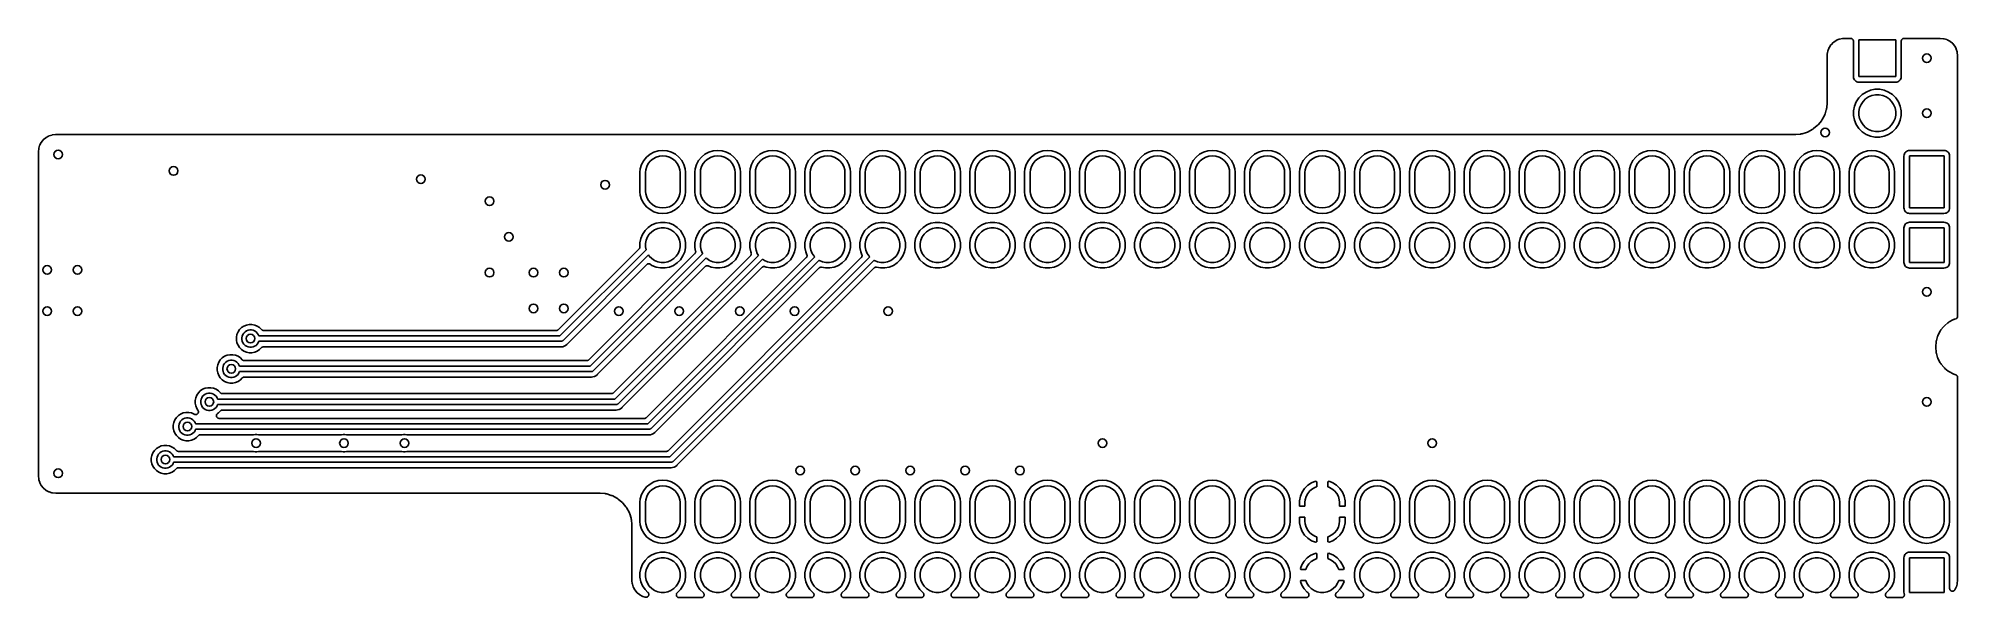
# Model space of a CAD drawing. Extents: x 74.6 to 163.3, y -89.7 to -63.9.
import ezdxf

# ---------------------------------------------------------------- set-up
doc = ezdxf.new("R2010")
doc.units = 0
doc.layers.add('BLACK', color=7, linetype='CONTINUOUS')

msp = doc.modelspace()

# ---------------------------------------------------------------- linework, layer by layer
at = {"layer": 'BLACK', "linetype": 'CONTINUOUS'}
for p, q in [((157.897, -63.8848), (158.036, -63.8582)), ((158.036, -63.8582), (158.038, -63.8579)), ((158.038, -63.8579), (158.046, -63.8573)), ((158.046, -63.8573), (158.054, -63.8561)), ((158.054, -63.8561), (158.113, -63.8534)), ((158.113, -63.8534), (158.115, -63.8533)), ((158.115, -63.8533), (158.117, -63.8534)), ((158.117, -63.8534), (158.119, -63.8532)), ((158.119, -63.8532), (158.406, -63.8533)), ((158.406, -63.8533), (158.407, -63.8533)), ((158.407, -63.8533), (158.407, -63.8533)), ((158.407, -63.8533), (158.407, -63.8533)), ((158.407, -63.8533), (158.408, -63.8533)), ((158.408, -63.8533), (158.42, -63.8546)), ((158.42, -63.8546), (158.432, -63.8559)), ((158.432, -63.8559), (158.432, -63.856)), ((158.432, -63.856), (158.433, -63.8561)), ((158.433, -63.8561), (158.444, -63.8597)), ((158.444, -63.8597), (158.455, -63.8632)), ((158.455, -63.8632), (158.456, -63.8634)), ((158.456, -63.8634), (158.456, -63.8636)), ((158.456, -63.8636), (158.467, -63.8693)), ((160.813, -63.8689), (160.823, -63.8633)), ((160.823, -63.8633), (160.824, -63.8632)), ((160.824, -63.863), (160.836, -63.8596)), ((160.824, -63.8632), (160.824, -63.863)), ((160.836, -63.8596), (160.847, -63.8561)), ((160.847, -63.8561), (160.848, -63.8561)), ((160.848, -63.856), (160.86, -63.8549)), ((160.848, -63.8561), (160.848, -63.856)), ((160.86, -63.8549), (160.872, -63.8537)), ((160.872, -63.8537), (162.536, -63.854)), ((162.536, -63.854), (162.538, -63.854)), ((162.538, -63.854), (162.544, -63.8546)), ((162.544, -63.8546), (162.549, -63.8546)), ((162.549, -63.8546), (162.701, -63.8695)), ((157.326, -64.5645), (157.327, -64.5516)), ((157.326, -64.5663), (157.326, -64.5645)), ((157.326, -66.8194), (157.326, -64.5663)), ((157.327, -64.5516), (157.329, -64.54)), ((157.329, -64.54), (157.355, -64.4171)), ((157.355, -64.4154), (157.359, -64.4044)), ((157.355, -64.4171), (157.355, -64.4154)), ((157.359, -64.4044), (157.362, -64.3935)), ((157.362, -64.3935), (157.413, -64.2751)), ((157.413, -64.2751), (157.414, -64.2735)), ((157.414, -64.2735), (157.419, -64.2634)), ((157.419, -64.2634), (157.425, -64.2534)), ((157.425, -64.2534), (157.497, -64.1471)), ((157.497, -64.1471), (157.498, -64.1456)), ((157.498, -64.1456), (157.506, -64.1369)), ((157.506, -64.1369), (157.513, -64.1281)), ((157.513, -64.1281), (157.605, -64.0379)), ((157.605, -64.0379), (157.606, -64.0367)), ((157.606, -64.0367), (157.615, -64.0296)), ((157.615, -64.0296), (157.624, -64.0223)), ((157.624, -64.0223), (157.732, -63.9517)), ((157.732, -63.9517), (157.734, -63.9508)), ((157.734, -63.9508), (157.744, -63.9456)), ((157.744, -63.9456), (157.754, -63.9402)), ((157.754, -63.9402), (157.873, -63.8919)), ((157.873, -63.8919), (157.875, -63.8912)), ((157.875, -63.8912), (157.886, -63.8881)), ((157.886, -63.8881), (157.897, -63.8848)), ((158.467, -63.8693), (158.477, -63.875)), ((158.477, -63.875), (158.478, -63.8753)), ((158.478, -63.8753), (158.478, -63.8755)), ((158.478, -63.8755), (158.487, -63.8832)), ((158.487, -63.8832), (158.496, -63.8908)), ((158.496, -63.8908), (158.497, -63.8911)), ((158.497, -63.8911), (158.497, -63.8914)), ((158.497, -63.8914), (158.504, -63.9007)), ((158.504, -63.9007), (158.512, -63.91)), ((158.512, -63.91), (158.512, -63.9104)), ((158.512, -63.9104), (158.512, -63.9108)), ((158.512, -63.9108), (158.518, -63.9212)), ((158.518, -63.9212), (158.524, -63.9319)), ((158.524, -63.9319), (158.524, -63.9323)), ((158.524, -63.9323), (158.524, -63.9327)), ((158.524, -63.9327), (158.527, -63.9441)), ((158.527, -63.9441), (158.531, -63.9556)), ((158.531, -63.9556), (158.531, -63.9561)), ((158.531, -63.9561), (158.531, -63.9565)), ((158.531, -63.9565), (158.532, -63.9684)), ((158.532, -63.9684), (158.533, -63.9803)), ((158.533, -63.9803), (158.533, -65.6138)), ((158.789, -65.62), (158.789, -63.92)), ((158.789, -63.92), (160.489, -63.92)), ((160.489, -63.92), (160.489, -65.62)), ((160.745, -63.9789), (160.746, -63.9671)), ((160.745, -63.9798), (160.745, -63.9789)), ((160.745, -63.9807), (160.745, -63.9798)), ((160.745, -63.9798), (160.745, -63.9798)), ((160.745, -63.9798), (160.745, -63.9798)), ((160.745, -65.6138), (160.745, -63.9807)), ((160.746, -63.9671), (160.747, -63.9551)), ((160.747, -63.9551), (160.748, -63.9547)), ((160.748, -63.9543), (160.751, -63.9429)), ((160.748, -63.9547), (160.748, -63.9543)), ((160.751, -63.9429), (160.755, -63.9315)), ((160.755, -63.9307), (160.761, -63.9202)), ((160.755, -63.9311), (160.755, -63.9307)), ((160.755, -63.9315), (160.755, -63.9311)), ((160.761, -63.9202), (160.767, -63.9097)), ((160.767, -63.909), (160.775, -63.8998)), ((160.767, -63.9093), (160.767, -63.909)), ((160.767, -63.9097), (160.767, -63.9093)), ((160.775, -63.8998), (160.782, -63.8906)), ((160.782, -63.8906), (160.783, -63.8903)), ((160.783, -63.89), (160.792, -63.8825)), ((160.783, -63.8903), (160.783, -63.89)), ((160.792, -63.8825), (160.802, -63.8749)), ((160.802, -63.8744), (160.813, -63.8689)), ((160.802, -63.8747), (160.802, -63.8744)), ((160.802, -63.8749), (160.802, -63.8747)), ((162.701, -63.8695), (162.702, -63.8697)), ((162.702, -63.8697), (162.714, -63.8721)), ((162.714, -63.8721), (162.725, -63.8743)), ((162.725, -63.8743), (162.848, -63.9115)), ((162.848, -63.9115), (162.85, -63.912)), ((162.85, -63.912), (162.86, -63.9166)), ((162.86, -63.9166), (162.871, -63.9209)), ((162.871, -63.9209), (162.985, -63.9814)), ((162.985, -63.9814), (162.986, -63.9822)), ((162.986, -63.9822), (162.996, -63.9888)), ((162.996, -63.9888), (163.005, -63.9951)), ((163.005, -63.9951), (163.105, -64.0765)), ((163.105, -64.0765), (163.106, -64.0776)), ((163.106, -64.0776), (163.115, -64.0858)), ((163.115, -64.0858), (163.123, -64.0939)), ((163.123, -64.0939), (163.205, -64.1932)), ((163.205, -64.1932), (163.206, -64.1945)), ((163.206, -64.1945), (163.212, -64.2042)), ((163.212, -64.2042), (163.219, -64.2137)), ((163.219, -64.2137), (163.28, -64.327)), ((163.28, -64.327), (163.281, -64.3285)), ((163.281, -64.3285), (163.285, -64.3392)), ((163.285, -64.3392), (163.289, -64.3498)), ((163.289, -64.3498), (163.328, -64.4728)), ((163.328, -64.4728), (163.328, -64.4745)), ((163.328, -64.4745), (163.33, -64.4858)), ((163.33, -64.4858), (163.333, -64.4971)), ((163.333, -64.4971), (163.348, -64.6472)), ((163.348, -64.6472), (163.348, -64.649)), ((163.348, -64.649), (163.348, -64.6548)), ((163.348, -64.6548), (163.349, -64.6605)), ((163.349, -64.6605), (163.349, -76.6922)), ((158.533, -65.6138), (158.539, -65.6698)), ((160.489, -65.62), (158.789, -65.62)), ((160.739, -65.6698), (160.745, -65.6138)), ((158.539, -65.6698), (158.553, -65.7177)), ((158.553, -65.7177), (158.577, -65.7618)), ((158.577, -65.7618), (158.609, -65.8005)), ((158.609, -65.8005), (158.647, -65.8322)), ((158.647, -65.8322), (158.691, -65.8558)), ((158.691, -65.8558), (158.739, -65.8703)), ((158.739, -65.8703), (158.795, -65.8758)), ((158.935, -66.4525), (158.781, -66.6062)), ((158.795, -65.8758), (160.483, -65.8758)), ((159.116, -66.3316), (158.935, -66.4525)), ((159.317, -66.2484), (159.116, -66.3316)), ((159.236, -66.5567), (159.391, -66.4927)), ((159.53, -66.206), (159.317, -66.2484)), ((159.391, -66.4927), (159.555, -66.46)), ((159.748, -66.206), (159.53, -66.206)), ((159.555, -66.46), (159.723, -66.46)), ((159.723, -66.46), (159.887, -66.4927)), ((159.961, -66.2484), (159.748, -66.206)), ((159.887, -66.4927), (160.042, -66.5567)), ((160.162, -66.3316), (159.961, -66.2484)), ((160.343, -66.4525), (160.162, -66.3316)), ((160.497, -66.6062), (160.343, -66.4525)), ((160.483, -65.8758), (160.539, -65.8703)), ((160.539, -65.8703), (160.587, -65.8558)), ((160.587, -65.8558), (160.631, -65.8322)), ((160.631, -65.8322), (160.669, -65.8005)), ((160.669, -65.8005), (160.701, -65.7618)), ((160.701, -65.7618), (160.725, -65.7177)), ((160.725, -65.7177), (160.739, -65.6698)), ((157.094, -67.6), (157.195, -67.4092)), ((157.195, -67.4092), (157.21, -67.3747)), ((157.21, -67.373), (157.225, -67.3391)), ((157.21, -67.3747), (157.21, -67.373)), ((157.21, -67.373), (157.21, -67.373)), ((157.225, -67.3391), (157.281, -67.1521)), ((157.281, -67.1519), (157.287, -67.1323)), ((157.281, -67.1521), (157.281, -67.1519)), ((157.287, -67.1323), (157.295, -67.0956)), ((157.295, -67.0939), (157.303, -67.0578)), ((157.295, -67.0956), (157.295, -67.0939)), ((157.295, -67.0939), (157.295, -67.0939)), ((157.303, -67.0578), (157.324, -66.8365)), ((157.324, -66.8365), (157.326, -66.8194)), ((157.324, -66.8365), (157.324, -66.8365)), ((158.577, -66.988), (158.535, -67.2013)), ((158.535, -67.2013), (158.535, -67.4187)), ((158.661, -66.7871), (158.577, -66.988)), ((158.781, -66.6062), (158.661, -66.7871)), ((158.789, -67.2263), (158.822, -67.0621)), ((158.789, -67.3937), (158.789, -67.2263)), ((158.822, -67.5579), (158.789, -67.3937)), ((158.822, -67.0621), (158.886, -66.9074)), ((158.886, -66.9074), (158.979, -66.7682)), ((158.979, -66.7682), (159.097, -66.6498)), ((159.097, -66.6498), (159.236, -66.5567)), ((160.042, -66.5567), (160.181, -66.6498)), ((160.181, -66.6498), (160.299, -66.7682)), ((160.299, -66.7682), (160.392, -66.9074)), ((160.392, -66.9074), (160.456, -67.0621)), ((160.456, -67.0621), (160.489, -67.2263)), ((160.489, -67.3937), (160.456, -67.5579)), ((160.489, -67.2263), (160.489, -67.3937)), ((160.617, -66.7871), (160.497, -66.6062)), ((160.701, -66.988), (160.617, -66.7871)), ((160.743, -67.2013), (160.701, -66.988)), ((160.743, -67.4187), (160.743, -67.2013)), ((155.846, -68.299), (155.861, -68.2976)), ((155.861, -68.2976), (155.863, -68.2974)), ((155.863, -68.2974), (155.869, -68.2975)), ((155.869, -68.2975), (155.874, -68.2969)), ((155.874, -68.2969), (155.875, -68.2969)), ((155.875, -68.2969), (156.09, -68.2744)), ((156.09, -68.2744), (156.126, -68.2669)), ((156.126, -68.2669), (156.128, -68.2665)), ((156.128, -68.2665), (156.164, -68.2596)), ((156.128, -68.2665), (156.128, -68.2665)), ((156.164, -68.2596), (156.371, -68.1957)), ((156.371, -68.1957), (156.405, -68.1812)), ((156.405, -68.1812), (156.407, -68.1805)), ((156.407, -68.1805), (156.441, -68.1667)), ((156.407, -68.1805), (156.407, -68.1805)), ((156.441, -68.1667), (156.631, -68.0639)), ((156.631, -68.0639), (156.662, -68.043)), ((156.662, -68.043), (156.664, -68.0421)), ((156.664, -68.0421), (156.694, -68.0218)), ((156.664, -68.0421), (156.664, -68.0421)), ((156.694, -68.0218), (156.861, -67.8841)), ((156.861, -67.8841), (156.887, -67.8576)), ((156.887, -67.8576), (156.889, -67.8563)), ((156.889, -67.8563), (156.915, -67.8305)), ((156.889, -67.8563), (156.889, -67.8563)), ((156.915, -67.8305), (157.051, -67.6631)), ((157.051, -67.6631), (157.072, -67.632)), ((157.072, -67.632), (157.073, -67.6305)), ((157.073, -67.6305), (157.094, -67.6)), ((157.073, -67.6305), (157.073, -67.6305)), ((158.535, -67.4187), (158.577, -67.632)), ((158.577, -67.632), (158.661, -67.8329)), ((158.661, -67.8329), (158.781, -68.0138)), ((158.781, -68.0138), (158.935, -68.1675)), ((158.886, -67.7126), (158.822, -67.5579)), ((158.979, -67.8518), (158.886, -67.7126)), ((158.935, -68.1675), (159.116, -68.2884)), ((159.097, -67.9702), (158.979, -67.8518)), ((159.236, -68.0633), (159.097, -67.9702)), ((159.116, -68.2884), (159.317, -68.3716)), ((159.391, -68.1273), (159.236, -68.0633)), ((159.555, -68.16), (159.391, -68.1273)), ((159.723, -68.16), (159.555, -68.16)), ((159.887, -68.1273), (159.723, -68.16)), ((160.042, -68.0633), (159.887, -68.1273)), ((159.961, -68.3716), (160.162, -68.2884)), ((160.181, -67.9702), (160.042, -68.0633)), ((160.162, -68.2884), (160.343, -68.1675)), ((160.299, -67.8518), (160.181, -67.9702)), ((160.392, -67.7126), (160.299, -67.8518)), ((160.343, -68.1675), (160.497, -68.0138)), ((160.456, -67.5579), (160.392, -67.7126)), ((160.497, -68.0138), (160.617, -67.8329)), ((160.617, -67.8329), (160.701, -67.632)), ((160.701, -67.632), (160.743, -67.4187)), ((74.649, -69.1097), (74.6496, -69.1045)), ((74.649, -69.1115), (74.649, -69.1097)), ((74.649, -84.0565), (74.649, -69.1115)), ((74.6496, -69.0991), (74.6645, -68.9475)), ((74.6496, -69.1045), (74.6496, -69.0991)), ((74.6645, -68.9475), (74.6647, -68.9457)), ((74.6647, -68.9457), (74.6671, -68.9344)), ((74.6671, -68.9344), (74.6693, -68.9232)), ((74.6693, -68.9232), (74.7065, -68.7999)), ((74.7065, -68.7999), (74.707, -68.7982)), ((74.707, -68.7982), (74.7116, -68.7876)), ((74.7116, -68.7876), (74.7159, -68.777)), ((74.7159, -68.777), (74.7764, -68.6633)), ((74.7764, -68.6633), (74.7772, -68.6617)), ((74.7772, -68.6617), (74.7838, -68.6522)), ((74.7838, -68.6522), (74.7901, -68.6427)), ((74.7901, -68.6427), (74.8715, -68.5429)), ((74.8715, -68.5429), (74.8726, -68.5415)), ((74.8726, -68.5415), (74.8808, -68.5335)), ((74.8808, -68.5335), (74.8889, -68.5253)), ((74.8889, -68.5253), (74.9882, -68.4432)), ((74.9882, -68.4432), (74.9895, -68.4421)), ((74.9895, -68.4421), (74.9992, -68.4358)), ((74.9992, -68.4358), (75.0087, -68.4294)), ((75.0087, -68.4294), (75.122, -68.3681)), ((75.122, -68.3681), (75.1235, -68.3673)), ((75.1235, -68.3673), (75.1342, -68.363)), ((75.1342, -68.363), (75.1448, -68.3585)), ((75.1448, -68.3585), (75.2678, -68.3205)), ((75.2678, -68.3205), (75.2695, -68.3199)), ((75.2695, -68.3199), (75.2808, -68.3178)), ((75.2808, -68.3178), (75.2921, -68.3155)), ((75.2921, -68.3155), (75.4422, -68.2997)), ((75.4422, -68.2997), (75.444, -68.2995)), ((75.444, -68.2995), (75.4498, -68.2996)), ((75.4498, -68.2996), (75.4555, -68.299)), ((75.4555, -68.299), (155.846, -68.299)), ((103.1, -69.1065), (102.917, -69.2044)), ((103.298, -69.0463), (103.1, -69.1065)), ((103.505, -69.0259), (103.298, -69.0463)), ((103.712, -69.0463), (103.505, -69.0259)), ((103.91, -69.1065), (103.712, -69.0463)), ((104.093, -69.2044), (103.91, -69.1065)), ((105.64, -69.1065), (105.457, -69.2044)), ((105.838, -69.0463), (105.64, -69.1065)), ((106.045, -69.0259), (105.838, -69.0463)), ((106.252, -69.0463), (106.045, -69.0259)), ((106.45, -69.1065), (106.252, -69.0463)), ((106.633, -69.2044), (106.45, -69.1065)), ((108.18, -69.1065), (107.997, -69.2044)), ((108.378, -69.0463), (108.18, -69.1065)), ((108.585, -69.0259), (108.378, -69.0463)), ((108.792, -69.0463), (108.585, -69.0259)), ((108.99, -69.1065), (108.792, -69.0463)), ((109.173, -69.2044), (108.99, -69.1065)), ((110.72, -69.1065), (110.537, -69.2044)), ((110.918, -69.0463), (110.72, -69.1065)), ((111.125, -69.0259), (110.918, -69.0463)), ((111.332, -69.0463), (111.125, -69.0259)), ((111.53, -69.1065), (111.332, -69.0463)), ((111.713, -69.2044), (111.53, -69.1065)), ((113.26, -69.1065), (113.077, -69.2044)), ((113.458, -69.0463), (113.26, -69.1065)), ((113.665, -69.0259), (113.458, -69.0463)), ((113.872, -69.0463), (113.665, -69.0259)), ((114.07, -69.1065), (113.872, -69.0463)), ((114.253, -69.2044), (114.07, -69.1065)), ((115.8, -69.1065), (115.617, -69.2044)), ((115.998, -69.0463), (115.8, -69.1065)), ((116.205, -69.0259), (115.998, -69.0463)), ((116.412, -69.0463), (116.205, -69.0259)), ((116.61, -69.1065), (116.412, -69.0463)), ((116.793, -69.2044), (116.61, -69.1065)), ((118.34, -69.1065), (118.157, -69.2044)), ((118.538, -69.0463), (118.34, -69.1065)), ((118.745, -69.0259), (118.538, -69.0463)), ((118.952, -69.0463), (118.745, -69.0259)), ((119.15, -69.1065), (118.952, -69.0463)), ((119.333, -69.2044), (119.15, -69.1065)), ((120.88, -69.1065), (120.697, -69.2044)), ((121.078, -69.0463), (120.88, -69.1065)), ((121.285, -69.0259), (121.078, -69.0463)), ((121.492, -69.0463), (121.285, -69.0259)), ((121.69, -69.1065), (121.492, -69.0463)), ((121.873, -69.2044), (121.69, -69.1065)), ((123.42, -69.1065), (123.237, -69.2044)), ((123.618, -69.0463), (123.42, -69.1065)), ((123.825, -69.0259), (123.618, -69.0463)), ((124.032, -69.0463), (123.825, -69.0259)), ((124.23, -69.1065), (124.032, -69.0463)), ((124.413, -69.2044), (124.23, -69.1065)), ((125.96, -69.1065), (125.777, -69.2044)), ((126.158, -69.0463), (125.96, -69.1065)), ((126.365, -69.0259), (126.158, -69.0463)), ((126.572, -69.0463), (126.365, -69.0259)), ((126.77, -69.1065), (126.572, -69.0463)), ((126.953, -69.2044), (126.77, -69.1065)), ((128.5, -69.1065), (128.317, -69.2044)), ((128.698, -69.0463), (128.5, -69.1065)), ((128.905, -69.0259), (128.698, -69.0463)), ((129.112, -69.0463), (128.905, -69.0259)), ((129.31, -69.1065), (129.112, -69.0463)), ((129.493, -69.2044), (129.31, -69.1065)), ((131.04, -69.1065), (130.857, -69.2044)), ((131.238, -69.0463), (131.04, -69.1065)), ((131.445, -69.0259), (131.238, -69.0463)), ((131.652, -69.0463), (131.445, -69.0259)), ((131.85, -69.1065), (131.652, -69.0463)), ((132.033, -69.2044), (131.85, -69.1065)), ((133.58, -69.1065), (133.397, -69.2044)), ((133.778, -69.0463), (133.58, -69.1065)), ((133.985, -69.0259), (133.778, -69.0463)), ((134.192, -69.0463), (133.985, -69.0259)), ((134.39, -69.1065), (134.192, -69.0463)), ((134.573, -69.2044), (134.39, -69.1065)), ((136.12, -69.1065), (135.937, -69.2044)), ((136.318, -69.0463), (136.12, -69.1065)), ((136.525, -69.0259), (136.318, -69.0463)), ((136.732, -69.0463), (136.525, -69.0259)), ((136.93, -69.1065), (136.732, -69.0463)), ((137.113, -69.2044), (136.93, -69.1065)), ((138.66, -69.1065), (138.477, -69.2044)), ((138.858, -69.0463), (138.66, -69.1065)), ((139.065, -69.0259), (138.858, -69.0463)), ((139.272, -69.0463), (139.065, -69.0259)), ((139.47, -69.1065), (139.272, -69.0463)), ((139.653, -69.2044), (139.47, -69.1065)), ((141.2, -69.1065), (141.017, -69.2044)), ((141.398, -69.0463), (141.2, -69.1065)), ((141.605, -69.0259), (141.398, -69.0463)), ((141.812, -69.0463), (141.605, -69.0259)), ((142.01, -69.1065), (141.812, -69.0463)), ((142.193, -69.2044), (142.01, -69.1065)), ((143.74, -69.1065), (143.557, -69.2044)), ((143.938, -69.0463), (143.74, -69.1065)), ((144.145, -69.0259), (143.938, -69.0463)), ((144.352, -69.0463), (144.145, -69.0259)), ((144.55, -69.1065), (144.352, -69.0463)), ((144.733, -69.2044), (144.55, -69.1065)), ((146.28, -69.1065), (146.097, -69.2044)), ((146.478, -69.0463), (146.28, -69.1065)), ((146.685, -69.0259), (146.478, -69.0463)), ((146.892, -69.0463), (146.685, -69.0259)), ((147.09, -69.1065), (146.892, -69.0463)), ((147.273, -69.2044), (147.09, -69.1065)), ((148.82, -69.1065), (148.637, -69.2044)), ((149.018, -69.0463), (148.82, -69.1065)), ((149.225, -69.0259), (149.018, -69.0463)), ((149.432, -69.0463), (149.225, -69.0259)), ((149.63, -69.1065), (149.432, -69.0463)), ((149.813, -69.2044), (149.63, -69.1065)), ((151.36, -69.1065), (151.177, -69.2044)), ((151.558, -69.0463), (151.36, -69.1065)), ((151.765, -69.0259), (151.558, -69.0463)), ((151.972, -69.0463), (151.765, -69.0259)), ((152.17, -69.1065), (151.972, -69.0463)), ((152.353, -69.2044), (152.17, -69.1065)), ((153.9, -69.1065), (153.717, -69.2044)), ((154.098, -69.0463), (153.9, -69.1065)), ((154.305, -69.0259), (154.098, -69.0463)), ((154.512, -69.0463), (154.305, -69.0259)), ((154.71, -69.1065), (154.512, -69.0463)), ((154.893, -69.2044), (154.71, -69.1065)), ((156.44, -69.1065), (156.257, -69.2044)), ((156.638, -69.0463), (156.44, -69.1065)), ((156.845, -69.0259), (156.638, -69.0463)), ((157.052, -69.0463), (156.845, -69.0259)), ((157.25, -69.1065), (157.052, -69.0463)), ((157.433, -69.2044), (157.25, -69.1065)), ((158.98, -69.1065), (158.797, -69.2044)), ((159.178, -69.0463), (158.98, -69.1065)), ((159.385, -69.0259), (159.178, -69.0463)), ((159.317, -68.3716), (159.53, -68.414)), ((159.592, -69.0463), (159.385, -69.0259)), ((159.53, -68.414), (159.748, -68.414)), ((159.79, -69.1065), (159.592, -69.0463)), ((159.748, -68.414), (159.961, -68.3716)), ((159.973, -69.2044), (159.79, -69.1065)), ((160.913, -69.1432), (160.889, -69.1873)), ((160.945, -69.1045), (160.913, -69.1432)), ((160.983, -69.0728), (160.945, -69.1045)), ((161.027, -69.0492), (160.983, -69.0728)), ((161.075, -69.0347), (161.027, -69.0492)), ((161.131, -69.0292), (161.075, -69.0347)), ((162.719, -69.0292), (161.131, -69.0292)), ((162.775, -69.0347), (162.719, -69.0292)), ((162.823, -69.0492), (162.775, -69.0347)), ((162.867, -69.0728), (162.823, -69.0492)), ((162.905, -69.1045), (162.867, -69.0728)), ((162.937, -69.1432), (162.905, -69.1045)), ((162.961, -69.1873), (162.937, -69.1432)), ((102.466, -69.8784), (102.451, -70.0332)), ((102.451, -70.0332), (102.451, -70.9368)), ((102.527, -69.6797), (102.466, -69.8784)), ((102.624, -69.4966), (102.527, -69.6797)), ((102.756, -69.3361), (102.624, -69.4966)), ((102.705, -70.0457), (102.717, -69.9282)), ((102.705, -70.9243), (102.705, -70.0457)), ((102.717, -69.9282), (102.762, -69.7774)), ((102.917, -69.2044), (102.756, -69.3361)), ((102.762, -69.7774), (102.837, -69.6384)), ((102.837, -69.6384), (102.937, -69.5166)), ((102.937, -69.5166), (103.058, -69.4166)), ((103.058, -69.4166), (103.197, -69.3423)), ((103.197, -69.3423), (103.348, -69.2966)), ((103.348, -69.2966), (103.505, -69.2811)), ((103.505, -69.2811), (103.662, -69.2966)), ((103.662, -69.2966), (103.813, -69.3423)), ((103.813, -69.3423), (103.952, -69.4166)), ((103.952, -69.4166), (104.073, -69.5166)), ((104.073, -69.5166), (104.173, -69.6384)), ((104.254, -69.3361), (104.093, -69.2044)), ((104.173, -69.6384), (104.248, -69.7774)), ((104.248, -69.7774), (104.293, -69.9282)), ((104.386, -69.4966), (104.254, -69.3361)), ((104.293, -69.9282), (104.305, -70.0457)), ((104.305, -70.0457), (104.305, -70.9243)), ((104.483, -69.6797), (104.386, -69.4966)), ((104.544, -69.8784), (104.483, -69.6797)), ((104.559, -70.0332), (104.544, -69.8784)), ((104.559, -70.9368), (104.559, -70.0332)), ((105.006, -69.8784), (104.991, -70.0332)), ((104.991, -70.0332), (104.991, -70.9368)), ((105.067, -69.6797), (105.006, -69.8784)), ((105.164, -69.4966), (105.067, -69.6797)), ((105.296, -69.3361), (105.164, -69.4966)), ((105.245, -70.0457), (105.257, -69.9282)), ((105.245, -70.9243), (105.245, -70.0457)), ((105.257, -69.9282), (105.302, -69.7774)), ((105.457, -69.2044), (105.296, -69.3361)), ((105.302, -69.7774), (105.377, -69.6384)), ((105.377, -69.6384), (105.477, -69.5166)), ((105.477, -69.5166), (105.598, -69.4166)), ((105.598, -69.4166), (105.737, -69.3423)), ((105.737, -69.3423), (105.888, -69.2966)), ((105.888, -69.2966), (106.045, -69.2811)), ((106.045, -69.2811), (106.202, -69.2966)), ((106.202, -69.2966), (106.353, -69.3423)), ((106.353, -69.3423), (106.492, -69.4166)), ((106.492, -69.4166), (106.613, -69.5166)), ((106.613, -69.5166), (106.713, -69.6384)), ((106.794, -69.3361), (106.633, -69.2044)), ((106.713, -69.6384), (106.788, -69.7774)), ((106.788, -69.7774), (106.833, -69.9282)), ((106.926, -69.4966), (106.794, -69.3361)), ((106.833, -69.9282), (106.845, -70.0457)), ((106.845, -70.0457), (106.845, -70.9243)), ((107.023, -69.6797), (106.926, -69.4966)), ((107.084, -69.8784), (107.023, -69.6797)), ((107.099, -70.0332), (107.084, -69.8784)), ((107.099, -70.9368), (107.099, -70.0332)), ((107.546, -69.8784), (107.531, -70.0332)), ((107.531, -70.0332), (107.531, -70.9368)), ((107.607, -69.6797), (107.546, -69.8784)), ((107.704, -69.4966), (107.607, -69.6797)), ((107.836, -69.3361), (107.704, -69.4966)), ((107.785, -70.0457), (107.797, -69.9282)), ((107.785, -70.9243), (107.785, -70.0457)), ((107.797, -69.9282), (107.842, -69.7774)), ((107.997, -69.2044), (107.836, -69.3361)), ((107.842, -69.7774), (107.917, -69.6384)), ((107.917, -69.6384), (108.017, -69.5166)), ((108.017, -69.5166), (108.138, -69.4166)), ((108.138, -69.4166), (108.277, -69.3423)), ((108.277, -69.3423), (108.428, -69.2966)), ((108.428, -69.2966), (108.585, -69.2811)), ((108.585, -69.2811), (108.742, -69.2966)), ((108.742, -69.2966), (108.893, -69.3423)), ((108.893, -69.3423), (109.032, -69.4166)), ((109.032, -69.4166), (109.153, -69.5166)), ((109.153, -69.5166), (109.253, -69.6384)), ((109.334, -69.3361), (109.173, -69.2044)), ((109.253, -69.6384), (109.328, -69.7774)), ((109.328, -69.7774), (109.373, -69.9282)), ((109.466, -69.4966), (109.334, -69.3361)), ((109.373, -69.9282), (109.385, -70.0457)), ((109.385, -70.0457), (109.385, -70.9243)), ((109.563, -69.6797), (109.466, -69.4966)), ((109.624, -69.8784), (109.563, -69.6797)), ((109.639, -70.0332), (109.624, -69.8784)), ((109.639, -70.9368), (109.639, -70.0332)), ((110.086, -69.8784), (110.071, -70.0332)), ((110.071, -70.0332), (110.071, -70.9368)), ((110.147, -69.6797), (110.086, -69.8784)), ((110.244, -69.4966), (110.147, -69.6797)), ((110.376, -69.3361), (110.244, -69.4966)), ((110.325, -70.0457), (110.337, -69.9282)), ((110.325, -70.9243), (110.325, -70.0457)), ((110.337, -69.9282), (110.382, -69.7774)), ((110.537, -69.2044), (110.376, -69.3361)), ((110.382, -69.7774), (110.457, -69.6384)), ((110.457, -69.6384), (110.557, -69.5166)), ((110.557, -69.5166), (110.678, -69.4166)), ((110.678, -69.4166), (110.817, -69.3423)), ((110.817, -69.3423), (110.968, -69.2966)), ((110.968, -69.2966), (111.125, -69.2811)), ((111.125, -69.2811), (111.282, -69.2966)), ((111.282, -69.2966), (111.433, -69.3423)), ((111.433, -69.3423), (111.572, -69.4166)), ((111.572, -69.4166), (111.693, -69.5166)), ((111.693, -69.5166), (111.793, -69.6384)), ((111.874, -69.3361), (111.713, -69.2044)), ((111.793, -69.6384), (111.868, -69.7774)), ((111.868, -69.7774), (111.913, -69.9282)), ((112.006, -69.4966), (111.874, -69.3361)), ((111.913, -69.9282), (111.925, -70.0457)), ((111.925, -70.0457), (111.925, -70.9243)), ((112.103, -69.6797), (112.006, -69.4966)), ((112.164, -69.8784), (112.103, -69.6797)), ((112.179, -70.0332), (112.164, -69.8784)), ((112.179, -70.9368), (112.179, -70.0332)), ((112.626, -69.8784), (112.611, -70.0332)), ((112.611, -70.0332), (112.611, -70.9368)), ((112.687, -69.6797), (112.626, -69.8784)), ((112.784, -69.4966), (112.687, -69.6797)), ((112.916, -69.3361), (112.784, -69.4966)), ((112.865, -70.0457), (112.877, -69.9282)), ((112.865, -70.9243), (112.865, -70.0457)), ((112.877, -69.9282), (112.922, -69.7774)), ((113.077, -69.2044), (112.916, -69.3361)), ((112.922, -69.7774), (112.997, -69.6384)), ((112.997, -69.6384), (113.097, -69.5166)), ((113.097, -69.5166), (113.218, -69.4166)), ((113.218, -69.4166), (113.357, -69.3423)), ((113.357, -69.3423), (113.508, -69.2966)), ((113.508, -69.2966), (113.665, -69.2811)), ((113.665, -69.2811), (113.822, -69.2966)), ((113.822, -69.2966), (113.973, -69.3423)), ((113.973, -69.3423), (114.112, -69.4166)), ((114.112, -69.4166), (114.233, -69.5166)), ((114.233, -69.5166), (114.333, -69.6384)), ((114.414, -69.3361), (114.253, -69.2044)), ((114.333, -69.6384), (114.408, -69.7774)), ((114.408, -69.7774), (114.453, -69.9282)), ((114.546, -69.4966), (114.414, -69.3361)), ((114.453, -69.9282), (114.465, -70.0457)), ((114.465, -70.0457), (114.465, -70.9243)), ((114.643, -69.6797), (114.546, -69.4966)), ((114.704, -69.8784), (114.643, -69.6797)), ((114.719, -70.0332), (114.704, -69.8784)), ((114.719, -70.9368), (114.719, -70.0332)), ((115.166, -69.8784), (115.151, -70.0332)), ((115.151, -70.0332), (115.151, -70.9368)), ((115.227, -69.6797), (115.166, -69.8784)), ((115.324, -69.4966), (115.227, -69.6797)), ((115.456, -69.3361), (115.324, -69.4966)), ((115.405, -70.0457), (115.417, -69.9282)), ((115.405, -70.9243), (115.405, -70.0457)), ((115.417, -69.9282), (115.462, -69.7774)), ((115.617, -69.2044), (115.456, -69.3361)), ((115.462, -69.7774), (115.537, -69.6384)), ((115.537, -69.6384), (115.637, -69.5166)), ((115.637, -69.5166), (115.758, -69.4166)), ((115.758, -69.4166), (115.897, -69.3423)), ((115.897, -69.3423), (116.048, -69.2966)), ((116.048, -69.2966), (116.205, -69.2811)), ((116.205, -69.2811), (116.362, -69.2966)), ((116.362, -69.2966), (116.513, -69.3423)), ((116.513, -69.3423), (116.652, -69.4166)), ((116.652, -69.4166), (116.773, -69.5166)), ((116.773, -69.5166), (116.873, -69.6384)), ((116.954, -69.3361), (116.793, -69.2044)), ((116.873, -69.6384), (116.948, -69.7774)), ((116.948, -69.7774), (116.993, -69.9282)), ((117.086, -69.4966), (116.954, -69.3361)), ((116.993, -69.9282), (117.005, -70.0457)), ((117.005, -70.0457), (117.005, -70.9243)), ((117.183, -69.6797), (117.086, -69.4966)), ((117.244, -69.8784), (117.183, -69.6797)), ((117.259, -70.0332), (117.244, -69.8784)), ((117.259, -70.9368), (117.259, -70.0332)), ((117.706, -69.8784), (117.691, -70.0332)), ((117.691, -70.0332), (117.691, -70.9368)), ((117.767, -69.6797), (117.706, -69.8784)), ((117.864, -69.4966), (117.767, -69.6797)), ((117.996, -69.3361), (117.864, -69.4966)), ((117.945, -70.0457), (117.957, -69.9282)), ((117.945, -70.9243), (117.945, -70.0457)), ((117.957, -69.9282), (118.002, -69.7774)), ((118.157, -69.2044), (117.996, -69.3361)), ((118.002, -69.7774), (118.077, -69.6384)), ((118.077, -69.6384), (118.177, -69.5166)), ((118.177, -69.5166), (118.298, -69.4166)), ((118.298, -69.4166), (118.437, -69.3423)), ((118.437, -69.3423), (118.588, -69.2966)), ((118.588, -69.2966), (118.745, -69.2811)), ((118.745, -69.2811), (118.902, -69.2966)), ((118.902, -69.2966), (119.053, -69.3423)), ((119.053, -69.3423), (119.192, -69.4166)), ((119.192, -69.4166), (119.313, -69.5166)), ((119.313, -69.5166), (119.413, -69.6384)), ((119.494, -69.3361), (119.333, -69.2044)), ((119.413, -69.6384), (119.488, -69.7774)), ((119.488, -69.7774), (119.533, -69.9282)), ((119.626, -69.4966), (119.494, -69.3361)), ((119.533, -69.9282), (119.545, -70.0457)), ((119.545, -70.0457), (119.545, -70.9243)), ((119.723, -69.6797), (119.626, -69.4966)), ((119.784, -69.8784), (119.723, -69.6797)), ((119.799, -70.0332), (119.784, -69.8784)), ((119.799, -70.9368), (119.799, -70.0332)), ((120.246, -69.8784), (120.231, -70.0332)), ((120.231, -70.0332), (120.231, -70.9368)), ((120.307, -69.6797), (120.246, -69.8784)), ((120.404, -69.4966), (120.307, -69.6797)), ((120.536, -69.3361), (120.404, -69.4966)), ((120.485, -70.0457), (120.497, -69.9282)), ((120.485, -70.9243), (120.485, -70.0457)), ((120.497, -69.9282), (120.542, -69.7774)), ((120.697, -69.2044), (120.536, -69.3361)), ((120.542, -69.7774), (120.617, -69.6384)), ((120.617, -69.6384), (120.717, -69.5166)), ((120.717, -69.5166), (120.838, -69.4166)), ((120.838, -69.4166), (120.977, -69.3423)), ((120.977, -69.3423), (121.128, -69.2966)), ((121.128, -69.2966), (121.285, -69.2811)), ((121.285, -69.2811), (121.442, -69.2966)), ((121.442, -69.2966), (121.593, -69.3423)), ((121.593, -69.3423), (121.732, -69.4166)), ((121.732, -69.4166), (121.853, -69.5166)), ((121.853, -69.5166), (121.953, -69.6384)), ((122.034, -69.3361), (121.873, -69.2044)), ((121.953, -69.6384), (122.028, -69.7774)), ((122.028, -69.7774), (122.073, -69.9282)), ((122.166, -69.4966), (122.034, -69.3361)), ((122.073, -69.9282), (122.085, -70.0457)), ((122.085, -70.0457), (122.085, -70.9243)), ((122.263, -69.6797), (122.166, -69.4966)), ((122.324, -69.8784), (122.263, -69.6797)), ((122.339, -70.0332), (122.324, -69.8784)), ((122.339, -70.9368), (122.339, -70.0332)), ((122.786, -69.8784), (122.771, -70.0332)), ((122.771, -70.0332), (122.771, -70.9368)), ((122.847, -69.6797), (122.786, -69.8784)), ((122.944, -69.4966), (122.847, -69.6797)), ((123.076, -69.3361), (122.944, -69.4966)), ((123.025, -70.0457), (123.037, -69.9282)), ((123.025, -70.9243), (123.025, -70.0457)), ((123.037, -69.9282), (123.082, -69.7774)), ((123.237, -69.2044), (123.076, -69.3361)), ((123.082, -69.7774), (123.157, -69.6384)), ((123.157, -69.6384), (123.257, -69.5166)), ((123.257, -69.5166), (123.378, -69.4166)), ((123.378, -69.4166), (123.517, -69.3423)), ((123.517, -69.3423), (123.668, -69.2966)), ((123.668, -69.2966), (123.825, -69.2811)), ((123.825, -69.2811), (123.982, -69.2966)), ((123.982, -69.2966), (124.133, -69.3423)), ((124.133, -69.3423), (124.272, -69.4166)), ((124.272, -69.4166), (124.393, -69.5166)), ((124.393, -69.5166), (124.493, -69.6384)), ((124.574, -69.3361), (124.413, -69.2044)), ((124.493, -69.6384), (124.568, -69.7774)), ((124.568, -69.7774), (124.613, -69.9282)), ((124.706, -69.4966), (124.574, -69.3361)), ((124.613, -69.9282), (124.625, -70.0457)), ((124.625, -70.0457), (124.625, -70.9243)), ((124.803, -69.6797), (124.706, -69.4966)), ((124.864, -69.8784), (124.803, -69.6797)), ((124.879, -70.0332), (124.864, -69.8784)), ((124.879, -70.9368), (124.879, -70.0332)), ((125.326, -69.8784), (125.311, -70.0332)), ((125.311, -70.0332), (125.311, -70.9368)), ((125.387, -69.6797), (125.326, -69.8784)), ((125.484, -69.4966), (125.387, -69.6797)), ((125.616, -69.3361), (125.484, -69.4966)), ((125.565, -70.0457), (125.577, -69.9282)), ((125.565, -70.9243), (125.565, -70.0457)), ((125.577, -69.9282), (125.622, -69.7774)), ((125.777, -69.2044), (125.616, -69.3361)), ((125.622, -69.7774), (125.697, -69.6384)), ((125.697, -69.6384), (125.797, -69.5166)), ((125.797, -69.5166), (125.918, -69.4166)), ((125.918, -69.4166), (126.057, -69.3423)), ((126.057, -69.3423), (126.208, -69.2966)), ((126.208, -69.2966), (126.365, -69.2811)), ((126.365, -69.2811), (126.522, -69.2966)), ((126.522, -69.2966), (126.673, -69.3423)), ((126.673, -69.3423), (126.812, -69.4166)), ((126.812, -69.4166), (126.933, -69.5166)), ((126.933, -69.5166), (127.033, -69.6384)), ((127.114, -69.3361), (126.953, -69.2044)), ((127.033, -69.6384), (127.108, -69.7774)), ((127.108, -69.7774), (127.153, -69.9282)), ((127.246, -69.4966), (127.114, -69.3361)), ((127.153, -69.9282), (127.165, -70.0457)), ((127.165, -70.0457), (127.165, -70.9243)), ((127.343, -69.6797), (127.246, -69.4966)), ((127.404, -69.8784), (127.343, -69.6797)), ((127.419, -70.0332), (127.404, -69.8784)), ((127.419, -70.9368), (127.419, -70.0332)), ((127.866, -69.8784), (127.851, -70.0332)), ((127.851, -70.0332), (127.851, -70.9368)), ((127.927, -69.6797), (127.866, -69.8784)), ((128.024, -69.4966), (127.927, -69.6797)), ((128.156, -69.3361), (128.024, -69.4966)), ((128.105, -70.0457), (128.117, -69.9282)), ((128.105, -70.9243), (128.105, -70.0457)), ((128.117, -69.9282), (128.162, -69.7774)), ((128.317, -69.2044), (128.156, -69.3361)), ((128.162, -69.7774), (128.237, -69.6384)), ((128.237, -69.6384), (128.337, -69.5166)), ((128.337, -69.5166), (128.458, -69.4166)), ((128.458, -69.4166), (128.597, -69.3423)), ((128.597, -69.3423), (128.748, -69.2966)), ((128.748, -69.2966), (128.905, -69.2811)), ((128.905, -69.2811), (129.062, -69.2966)), ((129.062, -69.2966), (129.213, -69.3423)), ((129.213, -69.3423), (129.352, -69.4166)), ((129.352, -69.4166), (129.473, -69.5166)), ((129.473, -69.5166), (129.573, -69.6384)), ((129.654, -69.3361), (129.493, -69.2044)), ((129.573, -69.6384), (129.648, -69.7774)), ((129.648, -69.7774), (129.693, -69.9282)), ((129.786, -69.4966), (129.654, -69.3361)), ((129.693, -69.9282), (129.705, -70.0457)), ((129.705, -70.0457), (129.705, -70.9243)), ((129.883, -69.6797), (129.786, -69.4966)), ((129.944, -69.8784), (129.883, -69.6797)), ((129.959, -70.0332), (129.944, -69.8784)), ((129.959, -70.9368), (129.959, -70.0332)), ((130.406, -69.8784), (130.391, -70.0332)), ((130.391, -70.0332), (130.391, -70.9368)), ((130.467, -69.6797), (130.406, -69.8784)), ((130.564, -69.4966), (130.467, -69.6797)), ((130.696, -69.3361), (130.564, -69.4966)), ((130.645, -70.0457), (130.657, -69.9282)), ((130.645, -70.9243), (130.645, -70.0457)), ((130.657, -69.9282), (130.702, -69.7774)), ((130.857, -69.2044), (130.696, -69.3361)), ((130.702, -69.7774), (130.777, -69.6384)), ((130.777, -69.6384), (130.877, -69.5166)), ((130.877, -69.5166), (130.998, -69.4166)), ((130.998, -69.4166), (131.137, -69.3423)), ((131.137, -69.3423), (131.288, -69.2966)), ((131.288, -69.2966), (131.445, -69.2811)), ((131.445, -69.2811), (131.602, -69.2966)), ((131.602, -69.2966), (131.753, -69.3423)), ((131.753, -69.3423), (131.892, -69.4166)), ((131.892, -69.4166), (132.013, -69.5166)), ((132.013, -69.5166), (132.113, -69.6384)), ((132.194, -69.3361), (132.033, -69.2044)), ((132.113, -69.6384), (132.188, -69.7774)), ((132.188, -69.7774), (132.233, -69.9282)), ((132.326, -69.4966), (132.194, -69.3361)), ((132.233, -69.9282), (132.245, -70.0457)), ((132.245, -70.0457), (132.245, -70.9243)), ((132.423, -69.6797), (132.326, -69.4966)), ((132.484, -69.8784), (132.423, -69.6797)), ((132.499, -70.0332), (132.484, -69.8784)), ((132.499, -70.9368), (132.499, -70.0332)), ((132.946, -69.8784), (132.931, -70.0332)), ((132.931, -70.0332), (132.931, -70.9368)), ((133.007, -69.6797), (132.946, -69.8784)), ((133.104, -69.4966), (133.007, -69.6797)), ((133.236, -69.3361), (133.104, -69.4966)), ((133.185, -70.0457), (133.197, -69.9282)), ((133.185, -70.9243), (133.185, -70.0457)), ((133.197, -69.9282), (133.242, -69.7774)), ((133.397, -69.2044), (133.236, -69.3361)), ((133.242, -69.7774), (133.317, -69.6384)), ((133.317, -69.6384), (133.417, -69.5166)), ((133.417, -69.5166), (133.538, -69.4166)), ((133.538, -69.4166), (133.677, -69.3423)), ((133.677, -69.3423), (133.828, -69.2966)), ((133.828, -69.2966), (133.985, -69.2811)), ((133.985, -69.2811), (134.142, -69.2966)), ((134.142, -69.2966), (134.293, -69.3423)), ((134.293, -69.3423), (134.432, -69.4166)), ((134.432, -69.4166), (134.553, -69.5166)), ((134.553, -69.5166), (134.653, -69.6384)), ((134.734, -69.3361), (134.573, -69.2044)), ((134.653, -69.6384), (134.728, -69.7774)), ((134.728, -69.7774), (134.773, -69.9282)), ((134.866, -69.4966), (134.734, -69.3361)), ((134.773, -69.9282), (134.785, -70.0457)), ((134.785, -70.0457), (134.785, -70.9243)), ((134.963, -69.6797), (134.866, -69.4966)), ((135.024, -69.8784), (134.963, -69.6797)), ((135.039, -70.0332), (135.024, -69.8784)), ((135.039, -70.9368), (135.039, -70.0332)), ((135.486, -69.8784), (135.471, -70.0332)), ((135.471, -70.0332), (135.471, -70.9368)), ((135.547, -69.6797), (135.486, -69.8784)), ((135.644, -69.4966), (135.547, -69.6797)), ((135.776, -69.3361), (135.644, -69.4966)), ((135.725, -70.0457), (135.737, -69.9282)), ((135.725, -70.9243), (135.725, -70.0457)), ((135.737, -69.9282), (135.782, -69.7774)), ((135.937, -69.2044), (135.776, -69.3361)), ((135.782, -69.7774), (135.857, -69.6384)), ((135.857, -69.6384), (135.957, -69.5166)), ((135.957, -69.5166), (136.078, -69.4166)), ((136.078, -69.4166), (136.217, -69.3423)), ((136.217, -69.3423), (136.368, -69.2966)), ((136.368, -69.2966), (136.525, -69.2811)), ((136.525, -69.2811), (136.682, -69.2966)), ((136.682, -69.2966), (136.833, -69.3423)), ((136.833, -69.3423), (136.972, -69.4166)), ((136.972, -69.4166), (137.093, -69.5166)), ((137.093, -69.5166), (137.193, -69.6384)), ((137.274, -69.3361), (137.113, -69.2044)), ((137.193, -69.6384), (137.268, -69.7774)), ((137.268, -69.7774), (137.313, -69.9282)), ((137.406, -69.4966), (137.274, -69.3361)), ((137.313, -69.9282), (137.325, -70.0457)), ((137.325, -70.0457), (137.325, -70.9243)), ((137.503, -69.6797), (137.406, -69.4966)), ((137.564, -69.8784), (137.503, -69.6797)), ((137.579, -70.0332), (137.564, -69.8784)), ((137.579, -70.9368), (137.579, -70.0332)), ((138.026, -69.8784), (138.011, -70.0332)), ((138.011, -70.0332), (138.011, -70.9368)), ((138.087, -69.6797), (138.026, -69.8784)), ((138.184, -69.4966), (138.087, -69.6797)), ((138.316, -69.3361), (138.184, -69.4966)), ((138.265, -70.0457), (138.277, -69.9282)), ((138.265, -70.9243), (138.265, -70.0457)), ((138.277, -69.9282), (138.322, -69.7774)), ((138.477, -69.2044), (138.316, -69.3361)), ((138.322, -69.7774), (138.397, -69.6384)), ((138.397, -69.6384), (138.497, -69.5166)), ((138.497, -69.5166), (138.618, -69.4166)), ((138.618, -69.4166), (138.757, -69.3423)), ((138.757, -69.3423), (138.908, -69.2966)), ((138.908, -69.2966), (139.065, -69.2811)), ((139.065, -69.2811), (139.222, -69.2966)), ((139.222, -69.2966), (139.373, -69.3423)), ((139.373, -69.3423), (139.512, -69.4166)), ((139.512, -69.4166), (139.633, -69.5166)), ((139.633, -69.5166), (139.733, -69.6384)), ((139.814, -69.3361), (139.653, -69.2044)), ((139.733, -69.6384), (139.808, -69.7774)), ((139.808, -69.7774), (139.853, -69.9282)), ((139.946, -69.4966), (139.814, -69.3361)), ((139.853, -69.9282), (139.865, -70.0457)), ((139.865, -70.0457), (139.865, -70.9243)), ((140.043, -69.6797), (139.946, -69.4966)), ((140.104, -69.8784), (140.043, -69.6797)), ((140.119, -70.0332), (140.104, -69.8784)), ((140.119, -70.9368), (140.119, -70.0332)), ((140.566, -69.8784), (140.551, -70.0332)), ((140.551, -70.0332), (140.551, -70.9368)), ((140.627, -69.6797), (140.566, -69.8784)), ((140.724, -69.4966), (140.627, -69.6797)), ((140.856, -69.3361), (140.724, -69.4966)), ((140.805, -70.0457), (140.817, -69.9282)), ((140.805, -70.9243), (140.805, -70.0457)), ((140.817, -69.9282), (140.862, -69.7774)), ((141.017, -69.2044), (140.856, -69.3361)), ((140.862, -69.7774), (140.937, -69.6384)), ((140.937, -69.6384), (141.037, -69.5166)), ((141.037, -69.5166), (141.158, -69.4166)), ((141.158, -69.4166), (141.297, -69.3423)), ((141.297, -69.3423), (141.448, -69.2966)), ((141.448, -69.2966), (141.605, -69.2811)), ((141.605, -69.2811), (141.762, -69.2966)), ((141.762, -69.2966), (141.913, -69.3423)), ((141.913, -69.3423), (142.052, -69.4166)), ((142.052, -69.4166), (142.173, -69.5166)), ((142.173, -69.5166), (142.273, -69.6384)), ((142.354, -69.3361), (142.193, -69.2044)), ((142.273, -69.6384), (142.348, -69.7774)), ((142.348, -69.7774), (142.393, -69.9282)), ((142.486, -69.4966), (142.354, -69.3361)), ((142.393, -69.9282), (142.405, -70.0457)), ((142.405, -70.0457), (142.405, -70.9243)), ((142.583, -69.6797), (142.486, -69.4966)), ((142.644, -69.8784), (142.583, -69.6797)), ((142.659, -70.0332), (142.644, -69.8784)), ((142.659, -70.9368), (142.659, -70.0332)), ((143.106, -69.8784), (143.091, -70.0332)), ((143.091, -70.0332), (143.091, -70.9368)), ((143.167, -69.6797), (143.106, -69.8784)), ((143.264, -69.4966), (143.167, -69.6797)), ((143.396, -69.3361), (143.264, -69.4966)), ((143.345, -70.0457), (143.357, -69.9282)), ((143.345, -70.9243), (143.345, -70.0457)), ((143.357, -69.9282), (143.402, -69.7774)), ((143.557, -69.2044), (143.396, -69.3361)), ((143.402, -69.7774), (143.477, -69.6384)), ((143.477, -69.6384), (143.577, -69.5166)), ((143.577, -69.5166), (143.698, -69.4166)), ((143.698, -69.4166), (143.837, -69.3423)), ((143.837, -69.3423), (143.988, -69.2966)), ((143.988, -69.2966), (144.145, -69.2811)), ((144.145, -69.2811), (144.302, -69.2966)), ((144.302, -69.2966), (144.453, -69.3423)), ((144.453, -69.3423), (144.592, -69.4166)), ((144.592, -69.4166), (144.713, -69.5166)), ((144.713, -69.5166), (144.813, -69.6384)), ((144.894, -69.3361), (144.733, -69.2044)), ((144.813, -69.6384), (144.888, -69.7774)), ((144.888, -69.7774), (144.933, -69.9282)), ((145.026, -69.4966), (144.894, -69.3361)), ((144.933, -69.9282), (144.945, -70.0457)), ((144.945, -70.0457), (144.945, -70.9243)), ((145.123, -69.6797), (145.026, -69.4966)), ((145.184, -69.8784), (145.123, -69.6797)), ((145.199, -70.0332), (145.184, -69.8784)), ((145.199, -70.9368), (145.199, -70.0332)), ((145.646, -69.8784), (145.631, -70.0332)), ((145.631, -70.0332), (145.631, -70.9368)), ((145.707, -69.6797), (145.646, -69.8784)), ((145.804, -69.4966), (145.707, -69.6797)), ((145.936, -69.3361), (145.804, -69.4966)), ((145.885, -70.0457), (145.897, -69.9282)), ((145.885, -70.9243), (145.885, -70.0457)), ((145.897, -69.9282), (145.942, -69.7774)), ((146.097, -69.2044), (145.936, -69.3361)), ((145.942, -69.7774), (146.017, -69.6384)), ((146.017, -69.6384), (146.117, -69.5166)), ((146.117, -69.5166), (146.238, -69.4166)), ((146.238, -69.4166), (146.377, -69.3423)), ((146.377, -69.3423), (146.528, -69.2966)), ((146.528, -69.2966), (146.685, -69.2811)), ((146.685, -69.2811), (146.842, -69.2966)), ((146.842, -69.2966), (146.993, -69.3423)), ((146.993, -69.3423), (147.132, -69.4166)), ((147.132, -69.4166), (147.253, -69.5166)), ((147.253, -69.5166), (147.353, -69.6384)), ((147.434, -69.3361), (147.273, -69.2044)), ((147.353, -69.6384), (147.428, -69.7774)), ((147.428, -69.7774), (147.473, -69.9282)), ((147.566, -69.4966), (147.434, -69.3361)), ((147.473, -69.9282), (147.485, -70.0457)), ((147.485, -70.0457), (147.485, -70.9243)), ((147.663, -69.6797), (147.566, -69.4966)), ((147.724, -69.8784), (147.663, -69.6797)), ((147.739, -70.0332), (147.724, -69.8784)), ((147.739, -70.9368), (147.739, -70.0332)), ((148.186, -69.8784), (148.171, -70.0332)), ((148.171, -70.0332), (148.171, -70.9368)), ((148.247, -69.6797), (148.186, -69.8784)), ((148.344, -69.4966), (148.247, -69.6797)), ((148.476, -69.3361), (148.344, -69.4966)), ((148.425, -70.0457), (148.437, -69.9282)), ((148.425, -70.9243), (148.425, -70.0457)), ((148.437, -69.9282), (148.482, -69.7774)), ((148.637, -69.2044), (148.476, -69.3361)), ((148.482, -69.7774), (148.557, -69.6384)), ((148.557, -69.6384), (148.657, -69.5166)), ((148.657, -69.5166), (148.778, -69.4166)), ((148.778, -69.4166), (148.917, -69.3423)), ((148.917, -69.3423), (149.068, -69.2966)), ((149.068, -69.2966), (149.225, -69.2811)), ((149.225, -69.2811), (149.382, -69.2966)), ((149.382, -69.2966), (149.533, -69.3423)), ((149.533, -69.3423), (149.672, -69.4166)), ((149.672, -69.4166), (149.793, -69.5166)), ((149.793, -69.5166), (149.893, -69.6384)), ((149.974, -69.3361), (149.813, -69.2044)), ((149.893, -69.6384), (149.968, -69.7774)), ((149.968, -69.7774), (150.013, -69.9282)), ((150.106, -69.4966), (149.974, -69.3361)), ((150.013, -69.9282), (150.025, -70.0457)), ((150.025, -70.0457), (150.025, -70.9243)), ((150.203, -69.6797), (150.106, -69.4966)), ((150.264, -69.8784), (150.203, -69.6797)), ((150.279, -70.0332), (150.264, -69.8784)), ((150.279, -70.9368), (150.279, -70.0332)), ((150.726, -69.8784), (150.711, -70.0332)), ((150.711, -70.0332), (150.711, -70.9368)), ((150.787, -69.6797), (150.726, -69.8784)), ((150.884, -69.4966), (150.787, -69.6797)), ((151.016, -69.3361), (150.884, -69.4966)), ((150.965, -70.0457), (150.977, -69.9282)), ((150.965, -70.9243), (150.965, -70.0457)), ((150.977, -69.9282), (151.022, -69.7774)), ((151.177, -69.2044), (151.016, -69.3361)), ((151.022, -69.7774), (151.097, -69.6384)), ((151.097, -69.6384), (151.197, -69.5166)), ((151.197, -69.5166), (151.318, -69.4166)), ((151.318, -69.4166), (151.457, -69.3423)), ((151.457, -69.3423), (151.608, -69.2966)), ((151.608, -69.2966), (151.765, -69.2811)), ((151.765, -69.2811), (151.922, -69.2966)), ((151.922, -69.2966), (152.073, -69.3423)), ((152.073, -69.3423), (152.212, -69.4166)), ((152.212, -69.4166), (152.333, -69.5166)), ((152.333, -69.5166), (152.433, -69.6384)), ((152.514, -69.3361), (152.353, -69.2044)), ((152.433, -69.6384), (152.508, -69.7774)), ((152.508, -69.7774), (152.553, -69.9282)), ((152.646, -69.4966), (152.514, -69.3361)), ((152.553, -69.9282), (152.565, -70.0457)), ((152.565, -70.0457), (152.565, -70.9243)), ((152.743, -69.6797), (152.646, -69.4966)), ((152.804, -69.8784), (152.743, -69.6797)), ((152.819, -70.0332), (152.804, -69.8784)), ((152.819, -70.9368), (152.819, -70.0332)), ((153.266, -69.8784), (153.251, -70.0332)), ((153.251, -70.0332), (153.251, -70.9368)), ((153.327, -69.6797), (153.266, -69.8784)), ((153.424, -69.4966), (153.327, -69.6797)), ((153.556, -69.3361), (153.424, -69.4966)), ((153.505, -70.0457), (153.517, -69.9282)), ((153.505, -70.9243), (153.505, -70.0457)), ((153.517, -69.9282), (153.562, -69.7774)), ((153.717, -69.2044), (153.556, -69.3361)), ((153.562, -69.7774), (153.637, -69.6384)), ((153.637, -69.6384), (153.737, -69.5166)), ((153.737, -69.5166), (153.858, -69.4166)), ((153.858, -69.4166), (153.997, -69.3423)), ((153.997, -69.3423), (154.148, -69.2966)), ((154.148, -69.2966), (154.305, -69.2811)), ((154.305, -69.2811), (154.462, -69.2966)), ((154.462, -69.2966), (154.613, -69.3423)), ((154.613, -69.3423), (154.752, -69.4166)), ((154.752, -69.4166), (154.873, -69.5166)), ((154.873, -69.5166), (154.973, -69.6384)), ((155.054, -69.3361), (154.893, -69.2044)), ((154.973, -69.6384), (155.048, -69.7774)), ((155.048, -69.7774), (155.093, -69.9282)), ((155.186, -69.4966), (155.054, -69.3361)), ((155.093, -69.9282), (155.105, -70.0457)), ((155.105, -70.0457), (155.105, -70.9243)), ((155.283, -69.6797), (155.186, -69.4966)), ((155.344, -69.8784), (155.283, -69.6797)), ((155.359, -70.0332), (155.344, -69.8784)), ((155.359, -70.9368), (155.359, -70.0332)), ((155.806, -69.8784), (155.791, -70.0332)), ((155.791, -70.0332), (155.791, -70.9368)), ((155.867, -69.6797), (155.806, -69.8784)), ((155.964, -69.4966), (155.867, -69.6797)), ((156.096, -69.3361), (155.964, -69.4966)), ((156.045, -70.0457), (156.057, -69.9282)), ((156.045, -70.9243), (156.045, -70.0457)), ((156.057, -69.9282), (156.102, -69.7774)), ((156.257, -69.2044), (156.096, -69.3361)), ((156.102, -69.7774), (156.177, -69.6384)), ((156.177, -69.6384), (156.277, -69.5166)), ((156.277, -69.5166), (156.398, -69.4166)), ((156.398, -69.4166), (156.537, -69.3423)), ((156.537, -69.3423), (156.688, -69.2966)), ((156.688, -69.2966), (156.845, -69.2811)), ((156.845, -69.2811), (157.002, -69.2966)), ((157.002, -69.2966), (157.153, -69.3423)), ((157.153, -69.3423), (157.292, -69.4166)), ((157.292, -69.4166), (157.413, -69.5166)), ((157.413, -69.5166), (157.513, -69.6384)), ((157.594, -69.3361), (157.433, -69.2044)), ((157.513, -69.6384), (157.588, -69.7774)), ((157.588, -69.7774), (157.633, -69.9282)), ((157.726, -69.4966), (157.594, -69.3361)), ((157.633, -69.9282), (157.645, -70.0457)), ((157.645, -70.0457), (157.645, -70.9243)), ((157.823, -69.6797), (157.726, -69.4966)), ((157.884, -69.8784), (157.823, -69.6797)), ((157.899, -70.0332), (157.884, -69.8784)), ((157.899, -70.9368), (157.899, -70.0332)), ((158.346, -69.8784), (158.331, -70.0332)), ((158.331, -70.0332), (158.331, -70.9368)), ((158.407, -69.6797), (158.346, -69.8784)), ((158.504, -69.4966), (158.407, -69.6797)), ((158.636, -69.3361), (158.504, -69.4966)), ((158.585, -70.0457), (158.597, -69.9282)), ((158.585, -70.9243), (158.585, -70.0457)), ((158.597, -69.9282), (158.642, -69.7774)), ((158.797, -69.2044), (158.636, -69.3361)), ((158.642, -69.7774), (158.717, -69.6384)), ((158.717, -69.6384), (158.817, -69.5166)), ((158.817, -69.5166), (158.938, -69.4166)), ((158.938, -69.4166), (159.077, -69.3423)), ((159.077, -69.3423), (159.228, -69.2966)), ((159.228, -69.2966), (159.385, -69.2811)), ((159.385, -69.2811), (159.542, -69.2966)), ((159.542, -69.2966), (159.693, -69.3423)), ((159.693, -69.3423), (159.832, -69.4166)), ((159.832, -69.4166), (159.953, -69.5166)), ((159.953, -69.5166), (160.053, -69.6384)), ((160.134, -69.3361), (159.973, -69.2044)), ((160.053, -69.6384), (160.128, -69.7774)), ((160.128, -69.7774), (160.173, -69.9282)), ((160.158, -69.3656), (160.134, -69.3361)), ((160.266, -69.4966), (160.158, -69.3656)), ((160.158, -69.3656), (160.158, -69.3656)), ((160.173, -69.9282), (160.185, -70.0457)), ((160.185, -70.0457), (160.185, -70.9243)), ((160.363, -69.6797), (160.266, -69.4966)), ((160.424, -69.8784), (160.363, -69.6797)), ((160.439, -70.0332), (160.424, -69.8784)), ((160.439, -70.9368), (160.439, -70.0332)), ((160.875, -69.2352), (160.869, -69.2912)), ((160.869, -69.2912), (160.869, -71.6788)), ((160.889, -69.1873), (160.875, -69.2352)), ((161.125, -71.685), (161.125, -69.285)), ((161.125, -69.285), (162.725, -69.285)), ((162.725, -69.285), (162.725, -71.685)), ((162.975, -69.2352), (162.961, -69.1873)), ((162.981, -69.2912), (162.975, -69.2352)), ((162.981, -71.6788), (162.981, -69.2912)), ((102.451, -70.9368), (102.466, -71.0916)), ((102.717, -71.0418), (102.705, -70.9243)), ((104.305, -70.9243), (104.293, -71.0418)), ((104.544, -71.0916), (104.559, -70.9368)), ((104.991, -70.9368), (105.006, -71.0916)), ((105.257, -71.0418), (105.245, -70.9243)), ((106.845, -70.9243), (106.833, -71.0418)), ((107.084, -71.0916), (107.099, -70.9368)), ((107.531, -70.9368), (107.546, -71.0916)), ((107.797, -71.0418), (107.785, -70.9243)), ((109.385, -70.9243), (109.373, -71.0418)), ((109.624, -71.0916), (109.639, -70.9368)), ((110.071, -70.9368), (110.086, -71.0916)), ((110.337, -71.0418), (110.325, -70.9243)), ((111.925, -70.9243), (111.913, -71.0418)), ((112.164, -71.0916), (112.179, -70.9368)), ((112.611, -70.9368), (112.626, -71.0916)), ((112.877, -71.0418), (112.865, -70.9243)), ((114.465, -70.9243), (114.453, -71.0418)), ((114.704, -71.0916), (114.719, -70.9368)), ((115.151, -70.9368), (115.166, -71.0916)), ((115.417, -71.0418), (115.405, -70.9243)), ((117.005, -70.9243), (116.993, -71.0418)), ((117.244, -71.0916), (117.259, -70.9368)), ((117.691, -70.9368), (117.706, -71.0916)), ((117.957, -71.0418), (117.945, -70.9243)), ((119.545, -70.9243), (119.533, -71.0418)), ((119.784, -71.0916), (119.799, -70.9368)), ((120.231, -70.9368), (120.246, -71.0916)), ((120.497, -71.0418), (120.485, -70.9243)), ((122.085, -70.9243), (122.073, -71.0418)), ((122.324, -71.0916), (122.339, -70.9368)), ((122.771, -70.9368), (122.786, -71.0916)), ((123.037, -71.0418), (123.025, -70.9243)), ((124.625, -70.9243), (124.613, -71.0418)), ((124.864, -71.0916), (124.879, -70.9368)), ((125.311, -70.9368), (125.326, -71.0916)), ((125.577, -71.0418), (125.565, -70.9243)), ((127.165, -70.9243), (127.153, -71.0418)), ((127.404, -71.0916), (127.419, -70.9368)), ((127.851, -70.9368), (127.866, -71.0916)), ((128.117, -71.0418), (128.105, -70.9243)), ((129.705, -70.9243), (129.693, -71.0418)), ((129.944, -71.0916), (129.959, -70.9368)), ((130.391, -70.9368), (130.406, -71.0916)), ((130.657, -71.0418), (130.645, -70.9243)), ((132.245, -70.9243), (132.233, -71.0418)), ((132.484, -71.0916), (132.499, -70.9368)), ((132.931, -70.9368), (132.946, -71.0916)), ((133.197, -71.0418), (133.185, -70.9243)), ((134.785, -70.9243), (134.773, -71.0418)), ((135.024, -71.0916), (135.039, -70.9368)), ((135.471, -70.9368), (135.486, -71.0916)), ((135.737, -71.0418), (135.725, -70.9243)), ((137.325, -70.9243), (137.313, -71.0418)), ((137.564, -71.0916), (137.579, -70.9368)), ((138.011, -70.9368), (138.026, -71.0916)), ((138.277, -71.0418), (138.265, -70.9243)), ((139.865, -70.9243), (139.853, -71.0418)), ((140.104, -71.0916), (140.119, -70.9368)), ((140.551, -70.9368), (140.566, -71.0916)), ((140.817, -71.0418), (140.805, -70.9243)), ((142.405, -70.9243), (142.393, -71.0418)), ((142.644, -71.0916), (142.659, -70.9368)), ((143.091, -70.9368), (143.106, -71.0916)), ((143.357, -71.0418), (143.345, -70.9243)), ((144.945, -70.9243), (144.933, -71.0418)), ((145.184, -71.0916), (145.199, -70.9368)), ((145.631, -70.9368), (145.646, -71.0916)), ((145.897, -71.0418), (145.885, -70.9243)), ((147.485, -70.9243), (147.473, -71.0418)), ((147.724, -71.0916), (147.739, -70.9368)), ((148.171, -70.9368), (148.186, -71.0916)), ((148.437, -71.0418), (148.425, -70.9243)), ((150.025, -70.9243), (150.013, -71.0418)), ((150.264, -71.0916), (150.279, -70.9368)), ((150.711, -70.9368), (150.726, -71.0916)), ((150.977, -71.0418), (150.965, -70.9243)), ((152.565, -70.9243), (152.553, -71.0418)), ((152.804, -71.0916), (152.819, -70.9368)), ((153.251, -70.9368), (153.266, -71.0916)), ((153.517, -71.0418), (153.505, -70.9243)), ((155.105, -70.9243), (155.093, -71.0418)), ((155.344, -71.0916), (155.359, -70.9368)), ((155.791, -70.9368), (155.806, -71.0916)), ((156.057, -71.0418), (156.045, -70.9243)), ((157.645, -70.9243), (157.633, -71.0418)), ((157.884, -71.0916), (157.899, -70.9368)), ((158.331, -70.9368), (158.346, -71.0916)), ((158.597, -71.0418), (158.585, -70.9243)), ((160.185, -70.9243), (160.173, -71.0418)), ((160.424, -71.0916), (160.439, -70.9368)), ((102.466, -71.0916), (102.527, -71.2903)), ((102.527, -71.2903), (102.624, -71.4734)), ((102.624, -71.4734), (102.756, -71.6339)), ((102.762, -71.1926), (102.717, -71.0418)), ((102.756, -71.6339), (102.917, -71.7656)), ((102.837, -71.3316), (102.762, -71.1926)), ((102.937, -71.4534), (102.837, -71.3316)), ((102.917, -71.7656), (103.1, -71.8635)), ((103.058, -71.5534), (102.937, -71.4534)), ((103.197, -71.6277), (103.058, -71.5534)), ((103.348, -71.6734), (103.197, -71.6277)), ((103.505, -71.6889), (103.348, -71.6734)), ((103.662, -71.6734), (103.505, -71.6889)), ((103.813, -71.6277), (103.662, -71.6734)), ((103.952, -71.5534), (103.813, -71.6277)), ((103.91, -71.8635), (104.093, -71.7656)), ((104.073, -71.4534), (103.952, -71.5534)), ((104.173, -71.3316), (104.073, -71.4534)), ((104.093, -71.7656), (104.254, -71.6339)), ((104.248, -71.1926), (104.173, -71.3316)), ((104.293, -71.0418), (104.248, -71.1926)), ((104.254, -71.6339), (104.386, -71.4734)), ((104.386, -71.4734), (104.483, -71.2903)), ((104.483, -71.2903), (104.544, -71.0916)), ((105.006, -71.0916), (105.067, -71.2903)), ((105.067, -71.2903), (105.164, -71.4734)), ((105.164, -71.4734), (105.296, -71.6339)), ((105.302, -71.1926), (105.257, -71.0418)), ((105.296, -71.6339), (105.457, -71.7656)), ((105.377, -71.3316), (105.302, -71.1926)), ((105.477, -71.4534), (105.377, -71.3316)), ((105.457, -71.7656), (105.64, -71.8635)), ((105.598, -71.5534), (105.477, -71.4534)), ((105.737, -71.6277), (105.598, -71.5534)), ((105.888, -71.6734), (105.737, -71.6277)), ((106.045, -71.6889), (105.888, -71.6734)), ((106.202, -71.6734), (106.045, -71.6889)), ((106.353, -71.6277), (106.202, -71.6734)), ((106.492, -71.5534), (106.353, -71.6277)), ((106.45, -71.8635), (106.633, -71.7656)), ((106.613, -71.4534), (106.492, -71.5534)), ((106.713, -71.3316), (106.613, -71.4534)), ((106.633, -71.7656), (106.794, -71.6339)), ((106.788, -71.1926), (106.713, -71.3316)), ((106.833, -71.0418), (106.788, -71.1926)), ((106.794, -71.6339), (106.926, -71.4734)), ((106.926, -71.4734), (107.023, -71.2903)), ((107.023, -71.2903), (107.084, -71.0916)), ((107.546, -71.0916), (107.607, -71.2903)), ((107.607, -71.2903), (107.704, -71.4734)), ((107.704, -71.4734), (107.836, -71.6339)), ((107.842, -71.1926), (107.797, -71.0418)), ((107.836, -71.6339), (107.997, -71.7656)), ((107.917, -71.3316), (107.842, -71.1926)), ((108.017, -71.4534), (107.917, -71.3316)), ((107.997, -71.7656), (108.18, -71.8635)), ((108.138, -71.5534), (108.017, -71.4534)), ((108.277, -71.6277), (108.138, -71.5534)), ((108.428, -71.6734), (108.277, -71.6277)), ((108.585, -71.6889), (108.428, -71.6734)), ((108.742, -71.6734), (108.585, -71.6889)), ((108.893, -71.6277), (108.742, -71.6734)), ((109.032, -71.5534), (108.893, -71.6277)), ((108.99, -71.8635), (109.173, -71.7656)), ((109.153, -71.4534), (109.032, -71.5534)), ((109.253, -71.3316), (109.153, -71.4534)), ((109.173, -71.7656), (109.334, -71.6339)), ((109.328, -71.1926), (109.253, -71.3316)), ((109.373, -71.0418), (109.328, -71.1926)), ((109.334, -71.6339), (109.466, -71.4734)), ((109.466, -71.4734), (109.563, -71.2903)), ((109.563, -71.2903), (109.624, -71.0916)), ((110.086, -71.0916), (110.147, -71.2903)), ((110.147, -71.2903), (110.244, -71.4734)), ((110.244, -71.4734), (110.376, -71.6339)), ((110.382, -71.1926), (110.337, -71.0418)), ((110.376, -71.6339), (110.537, -71.7656)), ((110.457, -71.3316), (110.382, -71.1926)), ((110.557, -71.4534), (110.457, -71.3316)), ((110.537, -71.7656), (110.72, -71.8635)), ((110.678, -71.5534), (110.557, -71.4534)), ((110.817, -71.6277), (110.678, -71.5534)), ((110.968, -71.6734), (110.817, -71.6277)), ((111.125, -71.6889), (110.968, -71.6734)), ((111.282, -71.6734), (111.125, -71.6889)), ((111.433, -71.6277), (111.282, -71.6734)), ((111.572, -71.5534), (111.433, -71.6277)), ((111.53, -71.8635), (111.713, -71.7656)), ((111.693, -71.4534), (111.572, -71.5534)), ((111.793, -71.3316), (111.693, -71.4534)), ((111.713, -71.7656), (111.874, -71.6339)), ((111.868, -71.1926), (111.793, -71.3316)), ((111.913, -71.0418), (111.868, -71.1926)), ((111.874, -71.6339), (112.006, -71.4734)), ((112.006, -71.4734), (112.103, -71.2903)), ((112.103, -71.2903), (112.164, -71.0916)), ((112.626, -71.0916), (112.687, -71.2903)), ((112.687, -71.2903), (112.784, -71.4734)), ((112.784, -71.4734), (112.916, -71.6339)), ((112.922, -71.1926), (112.877, -71.0418)), ((112.916, -71.6339), (113.077, -71.7656)), ((112.997, -71.3316), (112.922, -71.1926)), ((113.097, -71.4534), (112.997, -71.3316)), ((113.077, -71.7656), (113.26, -71.8635)), ((113.218, -71.5534), (113.097, -71.4534)), ((113.357, -71.6277), (113.218, -71.5534)), ((113.508, -71.6734), (113.357, -71.6277)), ((113.665, -71.6889), (113.508, -71.6734)), ((113.822, -71.6734), (113.665, -71.6889)), ((113.973, -71.6277), (113.822, -71.6734)), ((114.112, -71.5534), (113.973, -71.6277)), ((114.07, -71.8635), (114.253, -71.7656)), ((114.233, -71.4534), (114.112, -71.5534)), ((114.333, -71.3316), (114.233, -71.4534)), ((114.253, -71.7656), (114.414, -71.6339)), ((114.408, -71.1926), (114.333, -71.3316)), ((114.453, -71.0418), (114.408, -71.1926)), ((114.414, -71.6339), (114.546, -71.4734)), ((114.546, -71.4734), (114.643, -71.2903)), ((114.643, -71.2903), (114.704, -71.0916)), ((115.166, -71.0916), (115.227, -71.2903)), ((115.227, -71.2903), (115.324, -71.4734)), ((115.324, -71.4734), (115.456, -71.6339)), ((115.462, -71.1926), (115.417, -71.0418)), ((115.456, -71.6339), (115.617, -71.7656)), ((115.537, -71.3316), (115.462, -71.1926)), ((115.637, -71.4534), (115.537, -71.3316)), ((115.617, -71.7656), (115.8, -71.8635)), ((115.758, -71.5534), (115.637, -71.4534)), ((115.897, -71.6277), (115.758, -71.5534)), ((116.048, -71.6734), (115.897, -71.6277)), ((116.205, -71.6889), (116.048, -71.6734)), ((116.362, -71.6734), (116.205, -71.6889)), ((116.513, -71.6277), (116.362, -71.6734)), ((116.652, -71.5534), (116.513, -71.6277)), ((116.61, -71.8635), (116.793, -71.7656)), ((116.773, -71.4534), (116.652, -71.5534)), ((116.873, -71.3316), (116.773, -71.4534)), ((116.793, -71.7656), (116.954, -71.6339)), ((116.948, -71.1926), (116.873, -71.3316)), ((116.993, -71.0418), (116.948, -71.1926)), ((116.954, -71.6339), (117.086, -71.4734)), ((117.086, -71.4734), (117.183, -71.2903)), ((117.183, -71.2903), (117.244, -71.0916)), ((117.706, -71.0916), (117.767, -71.2903)), ((117.767, -71.2903), (117.864, -71.4734)), ((117.864, -71.4734), (117.996, -71.6339)), ((118.002, -71.1926), (117.957, -71.0418)), ((117.996, -71.6339), (118.157, -71.7656)), ((118.077, -71.3316), (118.002, -71.1926)), ((118.177, -71.4534), (118.077, -71.3316)), ((118.157, -71.7656), (118.34, -71.8635)), ((118.298, -71.5534), (118.177, -71.4534)), ((118.437, -71.6277), (118.298, -71.5534)), ((118.588, -71.6734), (118.437, -71.6277)), ((118.745, -71.6889), (118.588, -71.6734)), ((118.902, -71.6734), (118.745, -71.6889)), ((119.053, -71.6277), (118.902, -71.6734)), ((119.192, -71.5534), (119.053, -71.6277)), ((119.15, -71.8635), (119.333, -71.7656)), ((119.313, -71.4534), (119.192, -71.5534)), ((119.413, -71.3316), (119.313, -71.4534)), ((119.333, -71.7656), (119.494, -71.6339)), ((119.488, -71.1926), (119.413, -71.3316)), ((119.533, -71.0418), (119.488, -71.1926)), ((119.494, -71.6339), (119.626, -71.4734)), ((119.626, -71.4734), (119.723, -71.2903)), ((119.723, -71.2903), (119.784, -71.0916)), ((120.246, -71.0916), (120.307, -71.2903)), ((120.307, -71.2903), (120.404, -71.4734)), ((120.404, -71.4734), (120.536, -71.6339)), ((120.542, -71.1926), (120.497, -71.0418)), ((120.536, -71.6339), (120.697, -71.7656)), ((120.617, -71.3316), (120.542, -71.1926)), ((120.717, -71.4534), (120.617, -71.3316)), ((120.697, -71.7656), (120.88, -71.8635)), ((120.838, -71.5534), (120.717, -71.4534)), ((120.977, -71.6277), (120.838, -71.5534)), ((121.128, -71.6734), (120.977, -71.6277)), ((121.285, -71.6889), (121.128, -71.6734)), ((121.442, -71.6734), (121.285, -71.6889)), ((121.593, -71.6277), (121.442, -71.6734)), ((121.732, -71.5534), (121.593, -71.6277)), ((121.69, -71.8635), (121.873, -71.7656)), ((121.853, -71.4534), (121.732, -71.5534)), ((121.953, -71.3316), (121.853, -71.4534)), ((121.873, -71.7656), (122.034, -71.6339)), ((122.028, -71.1926), (121.953, -71.3316)), ((122.073, -71.0418), (122.028, -71.1926)), ((122.034, -71.6339), (122.166, -71.4734)), ((122.166, -71.4734), (122.263, -71.2903)), ((122.263, -71.2903), (122.324, -71.0916)), ((122.786, -71.0916), (122.847, -71.2903)), ((122.847, -71.2903), (122.944, -71.4734)), ((122.944, -71.4734), (123.076, -71.6339)), ((123.082, -71.1926), (123.037, -71.0418)), ((123.076, -71.6339), (123.237, -71.7656)), ((123.157, -71.3316), (123.082, -71.1926)), ((123.257, -71.4534), (123.157, -71.3316)), ((123.237, -71.7656), (123.42, -71.8635)), ((123.378, -71.5534), (123.257, -71.4534)), ((123.517, -71.6277), (123.378, -71.5534)), ((123.668, -71.6734), (123.517, -71.6277)), ((123.825, -71.6889), (123.668, -71.6734)), ((123.982, -71.6734), (123.825, -71.6889)), ((124.133, -71.6277), (123.982, -71.6734)), ((124.272, -71.5534), (124.133, -71.6277)), ((124.23, -71.8635), (124.413, -71.7656)), ((124.393, -71.4534), (124.272, -71.5534)), ((124.493, -71.3316), (124.393, -71.4534)), ((124.413, -71.7656), (124.574, -71.6339)), ((124.568, -71.1926), (124.493, -71.3316)), ((124.613, -71.0418), (124.568, -71.1926)), ((124.574, -71.6339), (124.706, -71.4734)), ((124.706, -71.4734), (124.803, -71.2903)), ((124.803, -71.2903), (124.864, -71.0916)), ((125.326, -71.0916), (125.387, -71.2903)), ((125.387, -71.2903), (125.484, -71.4734)), ((125.484, -71.4734), (125.616, -71.6339)), ((125.622, -71.1926), (125.577, -71.0418)), ((125.616, -71.6339), (125.777, -71.7656)), ((125.697, -71.3316), (125.622, -71.1926)), ((125.797, -71.4534), (125.697, -71.3316)), ((125.777, -71.7656), (125.96, -71.8635)), ((125.918, -71.5534), (125.797, -71.4534)), ((126.057, -71.6277), (125.918, -71.5534)), ((126.208, -71.6734), (126.057, -71.6277)), ((126.365, -71.6889), (126.208, -71.6734)), ((126.522, -71.6734), (126.365, -71.6889)), ((126.673, -71.6277), (126.522, -71.6734)), ((126.812, -71.5534), (126.673, -71.6277)), ((126.77, -71.8635), (126.953, -71.7656)), ((126.933, -71.4534), (126.812, -71.5534)), ((127.033, -71.3316), (126.933, -71.4534)), ((126.953, -71.7656), (127.114, -71.6339)), ((127.108, -71.1926), (127.033, -71.3316)), ((127.153, -71.0418), (127.108, -71.1926)), ((127.114, -71.6339), (127.246, -71.4734)), ((127.246, -71.4734), (127.343, -71.2903)), ((127.343, -71.2903), (127.404, -71.0916)), ((127.866, -71.0916), (127.927, -71.2903)), ((127.927, -71.2903), (128.024, -71.4734)), ((128.024, -71.4734), (128.156, -71.6339)), ((128.162, -71.1926), (128.117, -71.0418)), ((128.156, -71.6339), (128.317, -71.7656)), ((128.237, -71.3316), (128.162, -71.1926)), ((128.337, -71.4534), (128.237, -71.3316)), ((128.317, -71.7656), (128.5, -71.8635)), ((128.458, -71.5534), (128.337, -71.4534)), ((128.597, -71.6277), (128.458, -71.5534)), ((128.748, -71.6734), (128.597, -71.6277)), ((128.905, -71.6889), (128.748, -71.6734)), ((129.062, -71.6734), (128.905, -71.6889)), ((129.213, -71.6277), (129.062, -71.6734)), ((129.352, -71.5534), (129.213, -71.6277)), ((129.31, -71.8635), (129.493, -71.7656)), ((129.473, -71.4534), (129.352, -71.5534)), ((129.573, -71.3316), (129.473, -71.4534)), ((129.493, -71.7656), (129.654, -71.6339)), ((129.648, -71.1926), (129.573, -71.3316)), ((129.693, -71.0418), (129.648, -71.1926)), ((129.654, -71.6339), (129.786, -71.4734)), ((129.786, -71.4734), (129.883, -71.2903)), ((129.883, -71.2903), (129.944, -71.0916)), ((130.406, -71.0916), (130.467, -71.2903)), ((130.467, -71.2903), (130.564, -71.4734)), ((130.564, -71.4734), (130.696, -71.6339)), ((130.702, -71.1926), (130.657, -71.0418)), ((130.696, -71.6339), (130.857, -71.7656)), ((130.777, -71.3316), (130.702, -71.1926)), ((130.877, -71.4534), (130.777, -71.3316)), ((130.857, -71.7656), (131.04, -71.8635)), ((130.998, -71.5534), (130.877, -71.4534)), ((131.137, -71.6277), (130.998, -71.5534)), ((131.288, -71.6734), (131.137, -71.6277)), ((131.445, -71.6889), (131.288, -71.6734)), ((131.602, -71.6734), (131.445, -71.6889)), ((131.753, -71.6277), (131.602, -71.6734)), ((131.892, -71.5534), (131.753, -71.6277)), ((131.85, -71.8635), (132.033, -71.7656)), ((132.013, -71.4534), (131.892, -71.5534)), ((132.113, -71.3316), (132.013, -71.4534)), ((132.033, -71.7656), (132.194, -71.6339)), ((132.188, -71.1926), (132.113, -71.3316)), ((132.233, -71.0418), (132.188, -71.1926)), ((132.194, -71.6339), (132.326, -71.4734)), ((132.326, -71.4734), (132.423, -71.2903)), ((132.423, -71.2903), (132.484, -71.0916)), ((132.946, -71.0916), (133.007, -71.2903)), ((133.007, -71.2903), (133.104, -71.4734)), ((133.104, -71.4734), (133.236, -71.6339)), ((133.242, -71.1926), (133.197, -71.0418)), ((133.236, -71.6339), (133.397, -71.7656)), ((133.317, -71.3316), (133.242, -71.1926)), ((133.417, -71.4534), (133.317, -71.3316)), ((133.397, -71.7656), (133.58, -71.8635)), ((133.538, -71.5534), (133.417, -71.4534)), ((133.677, -71.6277), (133.538, -71.5534)), ((133.828, -71.6734), (133.677, -71.6277)), ((133.985, -71.6889), (133.828, -71.6734)), ((134.142, -71.6734), (133.985, -71.6889)), ((134.293, -71.6277), (134.142, -71.6734)), ((134.432, -71.5534), (134.293, -71.6277)), ((134.39, -71.8635), (134.573, -71.7656)), ((134.553, -71.4534), (134.432, -71.5534)), ((134.653, -71.3316), (134.553, -71.4534)), ((134.573, -71.7656), (134.734, -71.6339)), ((134.728, -71.1926), (134.653, -71.3316)), ((134.773, -71.0418), (134.728, -71.1926)), ((134.734, -71.6339), (134.866, -71.4734)), ((134.866, -71.4734), (134.963, -71.2903)), ((134.963, -71.2903), (135.024, -71.0916)), ((135.486, -71.0916), (135.547, -71.2903)), ((135.547, -71.2903), (135.644, -71.4734)), ((135.644, -71.4734), (135.776, -71.6339)), ((135.782, -71.1926), (135.737, -71.0418)), ((135.776, -71.6339), (135.937, -71.7656)), ((135.857, -71.3316), (135.782, -71.1926)), ((135.957, -71.4534), (135.857, -71.3316)), ((135.937, -71.7656), (136.12, -71.8635)), ((136.078, -71.5534), (135.957, -71.4534)), ((136.217, -71.6277), (136.078, -71.5534)), ((136.368, -71.6734), (136.217, -71.6277)), ((136.525, -71.6889), (136.368, -71.6734)), ((136.682, -71.6734), (136.525, -71.6889)), ((136.833, -71.6277), (136.682, -71.6734)), ((136.972, -71.5534), (136.833, -71.6277)), ((136.93, -71.8635), (137.113, -71.7656)), ((137.093, -71.4534), (136.972, -71.5534)), ((137.193, -71.3316), (137.093, -71.4534)), ((137.113, -71.7656), (137.274, -71.6339)), ((137.268, -71.1926), (137.193, -71.3316)), ((137.313, -71.0418), (137.268, -71.1926)), ((137.274, -71.6339), (137.406, -71.4734)), ((137.406, -71.4734), (137.503, -71.2903)), ((137.503, -71.2903), (137.564, -71.0916)), ((138.026, -71.0916), (138.087, -71.2903)), ((138.087, -71.2903), (138.184, -71.4734)), ((138.184, -71.4734), (138.316, -71.6339)), ((138.322, -71.1926), (138.277, -71.0418)), ((138.316, -71.6339), (138.477, -71.7656)), ((138.397, -71.3316), (138.322, -71.1926)), ((138.497, -71.4534), (138.397, -71.3316)), ((138.477, -71.7656), (138.66, -71.8635)), ((138.618, -71.5534), (138.497, -71.4534)), ((138.757, -71.6277), (138.618, -71.5534)), ((138.908, -71.6734), (138.757, -71.6277)), ((139.065, -71.6889), (138.908, -71.6734)), ((139.222, -71.6734), (139.065, -71.6889)), ((139.373, -71.6277), (139.222, -71.6734)), ((139.512, -71.5534), (139.373, -71.6277)), ((139.47, -71.8635), (139.653, -71.7656)), ((139.633, -71.4534), (139.512, -71.5534)), ((139.733, -71.3316), (139.633, -71.4534)), ((139.653, -71.7656), (139.814, -71.6339)), ((139.808, -71.1926), (139.733, -71.3316)), ((139.853, -71.0418), (139.808, -71.1926)), ((139.814, -71.6339), (139.946, -71.4734)), ((139.946, -71.4734), (140.043, -71.2903)), ((140.043, -71.2903), (140.104, -71.0916)), ((140.566, -71.0916), (140.627, -71.2903)), ((140.627, -71.2903), (140.724, -71.4734)), ((140.724, -71.4734), (140.856, -71.6339)), ((140.862, -71.1926), (140.817, -71.0418)), ((140.856, -71.6339), (141.017, -71.7656)), ((140.937, -71.3316), (140.862, -71.1926)), ((141.037, -71.4534), (140.937, -71.3316)), ((141.017, -71.7656), (141.2, -71.8635)), ((141.158, -71.5534), (141.037, -71.4534)), ((141.297, -71.6277), (141.158, -71.5534)), ((141.448, -71.6734), (141.297, -71.6277)), ((141.605, -71.6889), (141.448, -71.6734)), ((141.762, -71.6734), (141.605, -71.6889)), ((141.913, -71.6277), (141.762, -71.6734)), ((142.052, -71.5534), (141.913, -71.6277)), ((142.01, -71.8635), (142.193, -71.7656)), ((142.173, -71.4534), (142.052, -71.5534)), ((142.273, -71.3316), (142.173, -71.4534)), ((142.193, -71.7656), (142.354, -71.6339)), ((142.348, -71.1926), (142.273, -71.3316)), ((142.393, -71.0418), (142.348, -71.1926)), ((142.354, -71.6339), (142.486, -71.4734)), ((142.486, -71.4734), (142.583, -71.2903)), ((142.583, -71.2903), (142.644, -71.0916)), ((143.106, -71.0916), (143.167, -71.2903)), ((143.167, -71.2903), (143.264, -71.4734)), ((143.264, -71.4734), (143.396, -71.6339)), ((143.402, -71.1926), (143.357, -71.0418)), ((143.396, -71.6339), (143.557, -71.7656)), ((143.477, -71.3316), (143.402, -71.1926)), ((143.577, -71.4534), (143.477, -71.3316)), ((143.557, -71.7656), (143.74, -71.8635)), ((143.698, -71.5534), (143.577, -71.4534)), ((143.837, -71.6277), (143.698, -71.5534)), ((143.988, -71.6734), (143.837, -71.6277)), ((144.145, -71.6889), (143.988, -71.6734)), ((144.302, -71.6734), (144.145, -71.6889)), ((144.453, -71.6277), (144.302, -71.6734)), ((144.592, -71.5534), (144.453, -71.6277)), ((144.55, -71.8635), (144.733, -71.7656)), ((144.713, -71.4534), (144.592, -71.5534)), ((144.813, -71.3316), (144.713, -71.4534)), ((144.733, -71.7656), (144.894, -71.6339)), ((144.888, -71.1926), (144.813, -71.3316)), ((144.933, -71.0418), (144.888, -71.1926)), ((144.894, -71.6339), (145.026, -71.4734)), ((145.026, -71.4734), (145.123, -71.2903)), ((145.123, -71.2903), (145.184, -71.0916)), ((145.646, -71.0916), (145.707, -71.2903)), ((145.707, -71.2903), (145.804, -71.4734)), ((145.804, -71.4734), (145.936, -71.6339)), ((145.942, -71.1926), (145.897, -71.0418)), ((145.936, -71.6339), (146.097, -71.7656)), ((146.017, -71.3316), (145.942, -71.1926)), ((146.117, -71.4534), (146.017, -71.3316)), ((146.097, -71.7656), (146.28, -71.8635)), ((146.238, -71.5534), (146.117, -71.4534)), ((146.377, -71.6277), (146.238, -71.5534)), ((146.528, -71.6734), (146.377, -71.6277)), ((146.685, -71.6889), (146.528, -71.6734)), ((146.842, -71.6734), (146.685, -71.6889)), ((146.993, -71.6277), (146.842, -71.6734)), ((147.132, -71.5534), (146.993, -71.6277)), ((147.09, -71.8635), (147.273, -71.7656)), ((147.253, -71.4534), (147.132, -71.5534)), ((147.353, -71.3316), (147.253, -71.4534)), ((147.273, -71.7656), (147.434, -71.6339)), ((147.428, -71.1926), (147.353, -71.3316)), ((147.473, -71.0418), (147.428, -71.1926)), ((147.434, -71.6339), (147.566, -71.4734)), ((147.566, -71.4734), (147.663, -71.2903)), ((147.663, -71.2903), (147.724, -71.0916)), ((148.186, -71.0916), (148.247, -71.2903)), ((148.247, -71.2903), (148.344, -71.4734)), ((148.344, -71.4734), (148.476, -71.6339)), ((148.482, -71.1926), (148.437, -71.0418)), ((148.476, -71.6339), (148.637, -71.7656)), ((148.557, -71.3316), (148.482, -71.1926)), ((148.657, -71.4534), (148.557, -71.3316)), ((148.637, -71.7656), (148.82, -71.8635)), ((148.778, -71.5534), (148.657, -71.4534)), ((148.917, -71.6277), (148.778, -71.5534)), ((149.068, -71.6734), (148.917, -71.6277)), ((149.225, -71.6889), (149.068, -71.6734)), ((149.382, -71.6734), (149.225, -71.6889)), ((149.533, -71.6277), (149.382, -71.6734)), ((149.672, -71.5534), (149.533, -71.6277)), ((149.63, -71.8635), (149.813, -71.7656)), ((149.793, -71.4534), (149.672, -71.5534)), ((149.893, -71.3316), (149.793, -71.4534)), ((149.813, -71.7656), (149.974, -71.6339)), ((149.968, -71.1926), (149.893, -71.3316)), ((150.013, -71.0418), (149.968, -71.1926)), ((149.974, -71.6339), (150.106, -71.4734)), ((150.106, -71.4734), (150.203, -71.2903)), ((150.203, -71.2903), (150.264, -71.0916)), ((150.726, -71.0916), (150.787, -71.2903)), ((150.787, -71.2903), (150.884, -71.4734)), ((150.884, -71.4734), (151.016, -71.6339)), ((151.022, -71.1926), (150.977, -71.0418)), ((151.016, -71.6339), (151.177, -71.7656)), ((151.097, -71.3316), (151.022, -71.1926)), ((151.197, -71.4534), (151.097, -71.3316)), ((151.177, -71.7656), (151.36, -71.8635)), ((151.318, -71.5534), (151.197, -71.4534)), ((151.457, -71.6277), (151.318, -71.5534)), ((151.608, -71.6734), (151.457, -71.6277)), ((151.765, -71.6889), (151.608, -71.6734)), ((151.922, -71.6734), (151.765, -71.6889)), ((152.073, -71.6277), (151.922, -71.6734)), ((152.212, -71.5534), (152.073, -71.6277)), ((152.17, -71.8635), (152.353, -71.7656)), ((152.333, -71.4534), (152.212, -71.5534)), ((152.433, -71.3316), (152.333, -71.4534)), ((152.353, -71.7656), (152.514, -71.6339)), ((152.508, -71.1926), (152.433, -71.3316)), ((152.553, -71.0418), (152.508, -71.1926)), ((152.514, -71.6339), (152.646, -71.4734)), ((152.646, -71.4734), (152.743, -71.2903)), ((152.743, -71.2903), (152.804, -71.0916)), ((153.266, -71.0916), (153.327, -71.2903)), ((153.327, -71.2903), (153.424, -71.4734)), ((153.424, -71.4734), (153.556, -71.6339)), ((153.562, -71.1926), (153.517, -71.0418)), ((153.556, -71.6339), (153.717, -71.7656)), ((153.637, -71.3316), (153.562, -71.1926)), ((153.737, -71.4534), (153.637, -71.3316)), ((153.717, -71.7656), (153.9, -71.8635)), ((153.858, -71.5534), (153.737, -71.4534)), ((153.997, -71.6277), (153.858, -71.5534)), ((154.148, -71.6734), (153.997, -71.6277)), ((154.305, -71.6889), (154.148, -71.6734)), ((154.462, -71.6734), (154.305, -71.6889)), ((154.613, -71.6277), (154.462, -71.6734)), ((154.752, -71.5534), (154.613, -71.6277)), ((154.71, -71.8635), (154.893, -71.7656)), ((154.873, -71.4534), (154.752, -71.5534)), ((154.973, -71.3316), (154.873, -71.4534)), ((154.893, -71.7656), (155.054, -71.6339)), ((155.048, -71.1926), (154.973, -71.3316)), ((155.093, -71.0418), (155.048, -71.1926)), ((155.054, -71.6339), (155.186, -71.4734)), ((155.186, -71.4734), (155.283, -71.2903)), ((155.283, -71.2903), (155.344, -71.0916)), ((155.806, -71.0916), (155.867, -71.2903)), ((155.867, -71.2903), (155.964, -71.4734)), ((155.964, -71.4734), (156.096, -71.6339)), ((156.102, -71.1926), (156.057, -71.0418)), ((156.096, -71.6339), (156.257, -71.7656)), ((156.177, -71.3316), (156.102, -71.1926)), ((156.277, -71.4534), (156.177, -71.3316)), ((156.257, -71.7656), (156.44, -71.8635)), ((156.398, -71.5534), (156.277, -71.4534)), ((156.537, -71.6277), (156.398, -71.5534)), ((156.688, -71.6734), (156.537, -71.6277)), ((156.845, -71.6889), (156.688, -71.6734)), ((157.002, -71.6734), (156.845, -71.6889)), ((157.153, -71.6277), (157.002, -71.6734)), ((157.292, -71.5534), (157.153, -71.6277)), ((157.25, -71.8635), (157.433, -71.7656)), ((157.413, -71.4534), (157.292, -71.5534)), ((157.513, -71.3316), (157.413, -71.4534)), ((157.433, -71.7656), (157.594, -71.6339)), ((157.588, -71.1926), (157.513, -71.3316)), ((157.633, -71.0418), (157.588, -71.1926)), ((157.594, -71.6339), (157.726, -71.4734)), ((157.726, -71.4734), (157.823, -71.2903)), ((157.823, -71.2903), (157.884, -71.0916)), ((158.346, -71.0916), (158.407, -71.2903)), ((158.407, -71.2903), (158.504, -71.4734)), ((158.504, -71.4734), (158.636, -71.6339)), ((158.642, -71.1926), (158.597, -71.0418)), ((158.636, -71.6339), (158.797, -71.7656)), ((158.717, -71.3316), (158.642, -71.1926)), ((158.817, -71.4534), (158.717, -71.3316)), ((158.797, -71.7656), (158.98, -71.8635)), ((158.938, -71.5534), (158.817, -71.4534)), ((159.077, -71.6277), (158.938, -71.5534)), ((159.228, -71.6734), (159.077, -71.6277)), ((159.385, -71.6889), (159.228, -71.6734)), ((159.542, -71.6734), (159.385, -71.6889)), ((159.693, -71.6277), (159.542, -71.6734)), ((159.832, -71.5534), (159.693, -71.6277)), ((159.79, -71.8635), (159.973, -71.7656)), ((159.953, -71.4534), (159.832, -71.5534)), ((160.053, -71.3316), (159.953, -71.4534)), ((159.973, -71.7656), (160.134, -71.6339)), ((160.128, -71.1926), (160.053, -71.3316)), ((160.173, -71.0418), (160.128, -71.1926)), ((160.134, -71.6339), (160.266, -71.4734)), ((160.266, -71.4734), (160.363, -71.2903)), ((160.363, -71.2903), (160.424, -71.0916)), ((160.869, -71.6788), (160.875, -71.7348)), ((160.875, -71.7348), (160.889, -71.7827)), ((160.889, -71.7827), (160.913, -71.8268)), ((160.913, -71.8268), (160.945, -71.8655)), ((162.725, -71.685), (161.125, -71.685)), ((162.905, -71.8655), (162.937, -71.8268)), ((162.937, -71.8268), (162.961, -71.7827)), ((162.961, -71.7827), (162.975, -71.7348)), ((162.975, -71.7348), (162.981, -71.6788)), ((102.833, -72.5873), (102.686, -72.7341)), ((103.006, -72.472), (102.833, -72.5873)), ((102.995, -72.7846), (103.126, -72.697)), ((103.198, -72.3925), (103.006, -72.472)), ((103.1, -71.8635), (103.298, -71.9237)), ((103.126, -72.697), (103.272, -72.6367)), ((103.401, -72.352), (103.198, -72.3925)), ((103.272, -72.6367), (103.426, -72.606)), ((103.298, -71.9237), (103.505, -71.9441)), ((103.609, -72.352), (103.401, -72.352)), ((103.426, -72.606), (103.584, -72.606)), ((103.505, -71.9441), (103.712, -71.9237)), ((103.584, -72.606), (103.738, -72.6367)), ((103.812, -72.3925), (103.609, -72.352)), ((103.712, -71.9237), (103.91, -71.8635)), ((103.738, -72.6367), (103.884, -72.697)), ((104.004, -72.472), (103.812, -72.3925)), ((103.884, -72.697), (104.015, -72.7846)), ((104.177, -72.5873), (104.004, -72.472)), ((104.324, -72.7341), (104.177, -72.5873)), ((105.373, -72.5873), (105.226, -72.7341)), ((105.546, -72.472), (105.373, -72.5873)), ((105.535, -72.7846), (105.666, -72.697)), ((105.738, -72.3925), (105.546, -72.472)), ((105.64, -71.8635), (105.838, -71.9237)), ((105.666, -72.697), (105.812, -72.6367)), ((105.941, -72.352), (105.738, -72.3925)), ((105.812, -72.6367), (105.966, -72.606)), ((105.838, -71.9237), (106.045, -71.9441)), ((106.149, -72.352), (105.941, -72.352)), ((105.966, -72.606), (106.124, -72.606)), ((106.045, -71.9441), (106.252, -71.9237)), ((106.124, -72.606), (106.278, -72.6367)), ((106.352, -72.3925), (106.149, -72.352)), ((106.252, -71.9237), (106.45, -71.8635)), ((106.278, -72.6367), (106.424, -72.697)), ((106.544, -72.472), (106.352, -72.3925)), ((106.424, -72.697), (106.555, -72.7846)), ((106.717, -72.5873), (106.544, -72.472)), ((106.864, -72.7341), (106.717, -72.5873)), ((107.913, -72.5873), (107.766, -72.7341)), ((108.086, -72.472), (107.913, -72.5873)), ((108.075, -72.7846), (108.206, -72.697)), ((108.278, -72.3925), (108.086, -72.472)), ((108.18, -71.8635), (108.378, -71.9237)), ((108.206, -72.697), (108.352, -72.6367)), ((108.481, -72.352), (108.278, -72.3925)), ((108.352, -72.6367), (108.506, -72.606)), ((108.378, -71.9237), (108.585, -71.9441)), ((108.689, -72.352), (108.481, -72.352)), ((108.506, -72.606), (108.664, -72.606)), ((108.585, -71.9441), (108.792, -71.9237)), ((108.664, -72.606), (108.818, -72.6367)), ((108.892, -72.3925), (108.689, -72.352)), ((108.792, -71.9237), (108.99, -71.8635)), ((108.818, -72.6367), (108.964, -72.697)), ((109.084, -72.472), (108.892, -72.3925)), ((108.964, -72.697), (109.095, -72.7846)), ((109.257, -72.5873), (109.084, -72.472)), ((109.404, -72.7341), (109.257, -72.5873)), ((110.453, -72.5873), (110.306, -72.7341)), ((110.626, -72.472), (110.453, -72.5873)), ((110.615, -72.7846), (110.746, -72.697)), ((110.818, -72.3925), (110.626, -72.472)), ((110.72, -71.8635), (110.918, -71.9237)), ((110.746, -72.697), (110.892, -72.6367)), ((111.021, -72.352), (110.818, -72.3925)), ((110.892, -72.6367), (111.046, -72.606)), ((110.918, -71.9237), (111.125, -71.9441)), ((111.229, -72.352), (111.021, -72.352)), ((111.046, -72.606), (111.204, -72.606)), ((111.125, -71.9441), (111.332, -71.9237)), ((111.204, -72.606), (111.358, -72.6367)), ((111.432, -72.3925), (111.229, -72.352)), ((111.332, -71.9237), (111.53, -71.8635)), ((111.358, -72.6367), (111.504, -72.697)), ((111.624, -72.472), (111.432, -72.3925)), ((111.504, -72.697), (111.635, -72.7846)), ((111.797, -72.5873), (111.624, -72.472)), ((111.944, -72.7341), (111.797, -72.5873)), ((112.993, -72.5873), (112.846, -72.7341)), ((113.166, -72.472), (112.993, -72.5873)), ((113.155, -72.7846), (113.286, -72.697)), ((113.358, -72.3925), (113.166, -72.472)), ((113.26, -71.8635), (113.458, -71.9237)), ((113.286, -72.697), (113.432, -72.6367)), ((113.561, -72.352), (113.358, -72.3925)), ((113.432, -72.6367), (113.586, -72.606)), ((113.458, -71.9237), (113.665, -71.9441)), ((113.769, -72.352), (113.561, -72.352)), ((113.586, -72.606), (113.744, -72.606)), ((113.665, -71.9441), (113.872, -71.9237)), ((113.744, -72.606), (113.898, -72.6367)), ((113.972, -72.3925), (113.769, -72.352)), ((113.872, -71.9237), (114.07, -71.8635)), ((113.898, -72.6367), (114.044, -72.697)), ((114.164, -72.472), (113.972, -72.3925)), ((114.044, -72.697), (114.175, -72.7846)), ((114.337, -72.5873), (114.164, -72.472)), ((114.484, -72.7341), (114.337, -72.5873)), ((115.533, -72.5873), (115.386, -72.7341)), ((115.706, -72.472), (115.533, -72.5873)), ((115.695, -72.7846), (115.826, -72.697)), ((115.898, -72.3925), (115.706, -72.472)), ((115.8, -71.8635), (115.998, -71.9237)), ((115.826, -72.697), (115.972, -72.6367)), ((116.101, -72.352), (115.898, -72.3925)), ((115.972, -72.6367), (116.126, -72.606)), ((115.998, -71.9237), (116.205, -71.9441)), ((116.309, -72.352), (116.101, -72.352)), ((116.126, -72.606), (116.284, -72.606)), ((116.205, -71.9441), (116.412, -71.9237)), ((116.284, -72.606), (116.438, -72.6367)), ((116.512, -72.3925), (116.309, -72.352)), ((116.412, -71.9237), (116.61, -71.8635)), ((116.438, -72.6367), (116.584, -72.697)), ((116.704, -72.472), (116.512, -72.3925)), ((116.584, -72.697), (116.715, -72.7846)), ((116.877, -72.5873), (116.704, -72.472)), ((117.024, -72.7341), (116.877, -72.5873)), ((118.073, -72.5873), (117.926, -72.7341)), ((118.246, -72.472), (118.073, -72.5873)), ((118.235, -72.7846), (118.366, -72.697)), ((118.438, -72.3925), (118.246, -72.472)), ((118.34, -71.8635), (118.538, -71.9237)), ((118.366, -72.697), (118.512, -72.6367)), ((118.641, -72.352), (118.438, -72.3925)), ((118.512, -72.6367), (118.666, -72.606)), ((118.538, -71.9237), (118.745, -71.9441)), ((118.849, -72.352), (118.641, -72.352)), ((118.666, -72.606), (118.824, -72.606)), ((118.745, -71.9441), (118.952, -71.9237)), ((118.824, -72.606), (118.978, -72.6367)), ((119.052, -72.3925), (118.849, -72.352)), ((118.952, -71.9237), (119.15, -71.8635)), ((118.978, -72.6367), (119.124, -72.697)), ((119.244, -72.472), (119.052, -72.3925)), ((119.124, -72.697), (119.255, -72.7846)), ((119.417, -72.5873), (119.244, -72.472)), ((119.564, -72.7341), (119.417, -72.5873)), ((120.613, -72.5873), (120.466, -72.7341)), ((120.786, -72.472), (120.613, -72.5873)), ((120.775, -72.7846), (120.906, -72.697)), ((120.978, -72.3925), (120.786, -72.472)), ((120.88, -71.8635), (121.078, -71.9237)), ((120.906, -72.697), (121.052, -72.6367)), ((121.181, -72.352), (120.978, -72.3925)), ((121.052, -72.6367), (121.206, -72.606)), ((121.078, -71.9237), (121.285, -71.9441)), ((121.389, -72.352), (121.181, -72.352)), ((121.206, -72.606), (121.364, -72.606)), ((121.285, -71.9441), (121.492, -71.9237)), ((121.364, -72.606), (121.518, -72.6367)), ((121.592, -72.3925), (121.389, -72.352)), ((121.492, -71.9237), (121.69, -71.8635)), ((121.518, -72.6367), (121.664, -72.697)), ((121.784, -72.472), (121.592, -72.3925)), ((121.664, -72.697), (121.795, -72.7846)), ((121.957, -72.5873), (121.784, -72.472)), ((122.104, -72.7341), (121.957, -72.5873)), ((123.153, -72.5873), (123.006, -72.7341)), ((123.326, -72.472), (123.153, -72.5873)), ((123.315, -72.7846), (123.446, -72.697)), ((123.518, -72.3925), (123.326, -72.472)), ((123.42, -71.8635), (123.618, -71.9237)), ((123.446, -72.697), (123.592, -72.6367)), ((123.721, -72.352), (123.518, -72.3925)), ((123.592, -72.6367), (123.746, -72.606)), ((123.618, -71.9237), (123.825, -71.9441)), ((123.929, -72.352), (123.721, -72.352)), ((123.746, -72.606), (123.904, -72.606)), ((123.825, -71.9441), (124.032, -71.9237)), ((123.904, -72.606), (124.058, -72.6367)), ((124.132, -72.3925), (123.929, -72.352)), ((124.032, -71.9237), (124.23, -71.8635)), ((124.058, -72.6367), (124.204, -72.697)), ((124.324, -72.472), (124.132, -72.3925)), ((124.204, -72.697), (124.335, -72.7846)), ((124.497, -72.5873), (124.324, -72.472)), ((124.644, -72.7341), (124.497, -72.5873)), ((125.693, -72.5873), (125.546, -72.7341)), ((125.866, -72.472), (125.693, -72.5873)), ((125.855, -72.7846), (125.986, -72.697)), ((126.058, -72.3925), (125.866, -72.472)), ((125.96, -71.8635), (126.158, -71.9237)), ((125.986, -72.697), (126.132, -72.6367)), ((126.261, -72.352), (126.058, -72.3925)), ((126.132, -72.6367), (126.286, -72.606)), ((126.158, -71.9237), (126.365, -71.9441)), ((126.469, -72.352), (126.261, -72.352)), ((126.286, -72.606), (126.444, -72.606)), ((126.365, -71.9441), (126.572, -71.9237)), ((126.444, -72.606), (126.598, -72.6367)), ((126.672, -72.3925), (126.469, -72.352)), ((126.572, -71.9237), (126.77, -71.8635)), ((126.598, -72.6367), (126.744, -72.697)), ((126.864, -72.472), (126.672, -72.3925)), ((126.744, -72.697), (126.875, -72.7846)), ((127.037, -72.5873), (126.864, -72.472)), ((127.184, -72.7341), (127.037, -72.5873)), ((128.233, -72.5873), (128.086, -72.7341)), ((128.406, -72.472), (128.233, -72.5873)), ((128.395, -72.7846), (128.526, -72.697)), ((128.598, -72.3925), (128.406, -72.472)), ((128.5, -71.8635), (128.698, -71.9237)), ((128.526, -72.697), (128.672, -72.6367)), ((128.801, -72.352), (128.598, -72.3925)), ((128.672, -72.6367), (128.826, -72.606)), ((128.698, -71.9237), (128.905, -71.9441)), ((129.009, -72.352), (128.801, -72.352)), ((128.826, -72.606), (128.984, -72.606)), ((128.905, -71.9441), (129.112, -71.9237)), ((128.984, -72.606), (129.138, -72.6367)), ((129.212, -72.3925), (129.009, -72.352)), ((129.112, -71.9237), (129.31, -71.8635)), ((129.138, -72.6367), (129.284, -72.697)), ((129.404, -72.472), (129.212, -72.3925)), ((129.284, -72.697), (129.415, -72.7846)), ((129.577, -72.5873), (129.404, -72.472)), ((129.724, -72.7341), (129.577, -72.5873)), ((130.773, -72.5873), (130.626, -72.7341)), ((130.946, -72.472), (130.773, -72.5873)), ((130.935, -72.7846), (131.066, -72.697)), ((131.138, -72.3925), (130.946, -72.472)), ((131.04, -71.8635), (131.238, -71.9237)), ((131.066, -72.697), (131.212, -72.6367)), ((131.341, -72.352), (131.138, -72.3925)), ((131.212, -72.6367), (131.366, -72.606)), ((131.238, -71.9237), (131.445, -71.9441)), ((131.549, -72.352), (131.341, -72.352)), ((131.366, -72.606), (131.524, -72.606)), ((131.445, -71.9441), (131.652, -71.9237)), ((131.524, -72.606), (131.678, -72.6367)), ((131.752, -72.3925), (131.549, -72.352)), ((131.652, -71.9237), (131.85, -71.8635)), ((131.678, -72.6367), (131.824, -72.697)), ((131.944, -72.472), (131.752, -72.3925)), ((131.824, -72.697), (131.955, -72.7846)), ((132.117, -72.5873), (131.944, -72.472)), ((132.264, -72.7341), (132.117, -72.5873)), ((133.313, -72.5873), (133.166, -72.7341)), ((133.486, -72.472), (133.313, -72.5873)), ((133.475, -72.7846), (133.606, -72.697)), ((133.678, -72.3925), (133.486, -72.472)), ((133.58, -71.8635), (133.778, -71.9237)), ((133.606, -72.697), (133.752, -72.6367)), ((133.881, -72.352), (133.678, -72.3925)), ((133.752, -72.6367), (133.906, -72.606)), ((133.778, -71.9237), (133.985, -71.9441)), ((134.089, -72.352), (133.881, -72.352)), ((133.906, -72.606), (134.064, -72.606)), ((133.985, -71.9441), (134.192, -71.9237)), ((134.064, -72.606), (134.218, -72.6367)), ((134.292, -72.3925), (134.089, -72.352)), ((134.192, -71.9237), (134.39, -71.8635)), ((134.218, -72.6367), (134.364, -72.697)), ((134.484, -72.472), (134.292, -72.3925)), ((134.364, -72.697), (134.495, -72.7846)), ((134.657, -72.5873), (134.484, -72.472)), ((134.804, -72.7341), (134.657, -72.5873)), ((135.853, -72.5873), (135.706, -72.7341)), ((136.026, -72.472), (135.853, -72.5873)), ((136.015, -72.7846), (136.146, -72.697)), ((136.218, -72.3925), (136.026, -72.472)), ((136.12, -71.8635), (136.318, -71.9237)), ((136.146, -72.697), (136.292, -72.6367)), ((136.421, -72.352), (136.218, -72.3925)), ((136.292, -72.6367), (136.446, -72.606)), ((136.318, -71.9237), (136.525, -71.9441)), ((136.629, -72.352), (136.421, -72.352)), ((136.446, -72.606), (136.604, -72.606)), ((136.525, -71.9441), (136.732, -71.9237)), ((136.604, -72.606), (136.758, -72.6367)), ((136.832, -72.3925), (136.629, -72.352)), ((136.732, -71.9237), (136.93, -71.8635)), ((136.758, -72.6367), (136.904, -72.697)), ((137.024, -72.472), (136.832, -72.3925)), ((136.904, -72.697), (137.035, -72.7846)), ((137.197, -72.5873), (137.024, -72.472)), ((137.344, -72.7341), (137.197, -72.5873)), ((138.393, -72.5873), (138.246, -72.7341)), ((138.566, -72.472), (138.393, -72.5873)), ((138.555, -72.7846), (138.686, -72.697)), ((138.758, -72.3925), (138.566, -72.472)), ((138.66, -71.8635), (138.858, -71.9237)), ((138.686, -72.697), (138.832, -72.6367)), ((138.961, -72.352), (138.758, -72.3925)), ((138.832, -72.6367), (138.986, -72.606)), ((138.858, -71.9237), (139.065, -71.9441)), ((139.169, -72.352), (138.961, -72.352)), ((138.986, -72.606), (139.144, -72.606)), ((139.065, -71.9441), (139.272, -71.9237)), ((139.144, -72.606), (139.298, -72.6367)), ((139.372, -72.3925), (139.169, -72.352)), ((139.272, -71.9237), (139.47, -71.8635)), ((139.298, -72.6367), (139.444, -72.697)), ((139.564, -72.472), (139.372, -72.3925)), ((139.444, -72.697), (139.575, -72.7846)), ((139.737, -72.5873), (139.564, -72.472)), ((139.884, -72.7341), (139.737, -72.5873)), ((140.933, -72.5873), (140.786, -72.7341)), ((141.106, -72.472), (140.933, -72.5873)), ((141.095, -72.7846), (141.226, -72.697)), ((141.298, -72.3925), (141.106, -72.472)), ((141.2, -71.8635), (141.398, -71.9237)), ((141.226, -72.697), (141.372, -72.6367)), ((141.501, -72.352), (141.298, -72.3925)), ((141.372, -72.6367), (141.526, -72.606)), ((141.398, -71.9237), (141.605, -71.9441)), ((141.709, -72.352), (141.501, -72.352)), ((141.526, -72.606), (141.684, -72.606)), ((141.605, -71.9441), (141.812, -71.9237)), ((141.684, -72.606), (141.838, -72.6367)), ((141.912, -72.3925), (141.709, -72.352)), ((141.812, -71.9237), (142.01, -71.8635)), ((141.838, -72.6367), (141.984, -72.697)), ((142.104, -72.472), (141.912, -72.3925)), ((141.984, -72.697), (142.115, -72.7846)), ((142.277, -72.5873), (142.104, -72.472)), ((142.424, -72.7341), (142.277, -72.5873)), ((143.473, -72.5873), (143.326, -72.7341)), ((143.646, -72.472), (143.473, -72.5873)), ((143.635, -72.7846), (143.766, -72.697)), ((143.838, -72.3925), (143.646, -72.472)), ((143.74, -71.8635), (143.938, -71.9237)), ((143.766, -72.697), (143.912, -72.6367)), ((144.041, -72.352), (143.838, -72.3925)), ((143.912, -72.6367), (144.066, -72.606)), ((143.938, -71.9237), (144.145, -71.9441)), ((144.249, -72.352), (144.041, -72.352)), ((144.066, -72.606), (144.224, -72.606)), ((144.145, -71.9441), (144.352, -71.9237)), ((144.224, -72.606), (144.378, -72.6367)), ((144.452, -72.3925), (144.249, -72.352)), ((144.352, -71.9237), (144.55, -71.8635)), ((144.378, -72.6367), (144.524, -72.697)), ((144.644, -72.472), (144.452, -72.3925)), ((144.524, -72.697), (144.655, -72.7846)), ((144.817, -72.5873), (144.644, -72.472)), ((144.964, -72.7341), (144.817, -72.5873)), ((146.013, -72.5873), (145.866, -72.7341)), ((146.186, -72.472), (146.013, -72.5873)), ((146.175, -72.7846), (146.306, -72.697)), ((146.378, -72.3925), (146.186, -72.472)), ((146.28, -71.8635), (146.478, -71.9237)), ((146.306, -72.697), (146.452, -72.6367)), ((146.581, -72.352), (146.378, -72.3925)), ((146.452, -72.6367), (146.606, -72.606)), ((146.478, -71.9237), (146.685, -71.9441)), ((146.789, -72.352), (146.581, -72.352)), ((146.606, -72.606), (146.764, -72.606)), ((146.685, -71.9441), (146.892, -71.9237)), ((146.764, -72.606), (146.918, -72.6367)), ((146.992, -72.3925), (146.789, -72.352)), ((146.892, -71.9237), (147.09, -71.8635)), ((146.918, -72.6367), (147.064, -72.697)), ((147.184, -72.472), (146.992, -72.3925)), ((147.064, -72.697), (147.195, -72.7846)), ((147.357, -72.5873), (147.184, -72.472)), ((147.504, -72.7341), (147.357, -72.5873)), ((148.553, -72.5873), (148.406, -72.7341)), ((148.726, -72.472), (148.553, -72.5873)), ((148.715, -72.7846), (148.846, -72.697)), ((148.918, -72.3925), (148.726, -72.472)), ((148.82, -71.8635), (149.018, -71.9237)), ((148.846, -72.697), (148.992, -72.6367)), ((149.121, -72.352), (148.918, -72.3925)), ((148.992, -72.6367), (149.146, -72.606)), ((149.018, -71.9237), (149.225, -71.9441)), ((149.329, -72.352), (149.121, -72.352)), ((149.146, -72.606), (149.304, -72.606)), ((149.225, -71.9441), (149.432, -71.9237)), ((149.304, -72.606), (149.458, -72.6367)), ((149.532, -72.3925), (149.329, -72.352)), ((149.432, -71.9237), (149.63, -71.8635)), ((149.458, -72.6367), (149.604, -72.697)), ((149.724, -72.472), (149.532, -72.3925)), ((149.604, -72.697), (149.735, -72.7846)), ((149.897, -72.5873), (149.724, -72.472)), ((150.044, -72.7341), (149.897, -72.5873)), ((151.093, -72.5873), (150.946, -72.7341)), ((151.266, -72.472), (151.093, -72.5873)), ((151.255, -72.7846), (151.386, -72.697)), ((151.458, -72.3925), (151.266, -72.472)), ((151.36, -71.8635), (151.558, -71.9237)), ((151.386, -72.697), (151.532, -72.6367)), ((151.661, -72.352), (151.458, -72.3925)), ((151.532, -72.6367), (151.686, -72.606)), ((151.558, -71.9237), (151.765, -71.9441)), ((151.869, -72.352), (151.661, -72.352)), ((151.686, -72.606), (151.844, -72.606)), ((151.765, -71.9441), (151.972, -71.9237)), ((151.844, -72.606), (151.998, -72.6367)), ((152.072, -72.3925), (151.869, -72.352)), ((151.972, -71.9237), (152.17, -71.8635)), ((151.998, -72.6367), (152.144, -72.697)), ((152.264, -72.472), (152.072, -72.3925)), ((152.144, -72.697), (152.275, -72.7846)), ((152.437, -72.5873), (152.264, -72.472)), ((152.584, -72.7341), (152.437, -72.5873)), ((153.633, -72.5873), (153.486, -72.7341)), ((153.806, -72.472), (153.633, -72.5873)), ((153.795, -72.7846), (153.926, -72.697)), ((153.998, -72.3925), (153.806, -72.472)), ((153.9, -71.8635), (154.098, -71.9237)), ((153.926, -72.697), (154.072, -72.6367)), ((154.201, -72.352), (153.998, -72.3925)), ((154.072, -72.6367), (154.226, -72.606)), ((154.098, -71.9237), (154.305, -71.9441)), ((154.409, -72.352), (154.201, -72.352)), ((154.226, -72.606), (154.384, -72.606)), ((154.305, -71.9441), (154.512, -71.9237)), ((154.384, -72.606), (154.538, -72.6367)), ((154.612, -72.3925), (154.409, -72.352)), ((154.512, -71.9237), (154.71, -71.8635)), ((154.538, -72.6367), (154.684, -72.697)), ((154.804, -72.472), (154.612, -72.3925)), ((154.684, -72.697), (154.815, -72.7846)), ((154.977, -72.5873), (154.804, -72.472)), ((155.124, -72.7341), (154.977, -72.5873)), ((156.173, -72.5873), (156.026, -72.7341)), ((156.346, -72.472), (156.173, -72.5873)), ((156.335, -72.7846), (156.466, -72.697)), ((156.538, -72.3925), (156.346, -72.472)), ((156.44, -71.8635), (156.638, -71.9237)), ((156.466, -72.697), (156.612, -72.6367)), ((156.741, -72.352), (156.538, -72.3925)), ((156.612, -72.6367), (156.766, -72.606)), ((156.638, -71.9237), (156.845, -71.9441)), ((156.949, -72.352), (156.741, -72.352)), ((156.766, -72.606), (156.924, -72.606)), ((156.845, -71.9441), (157.052, -71.9237)), ((156.924, -72.606), (157.078, -72.6367)), ((157.152, -72.3925), (156.949, -72.352)), ((157.052, -71.9237), (157.25, -71.8635)), ((157.078, -72.6367), (157.224, -72.697)), ((157.344, -72.472), (157.152, -72.3925)), ((157.224, -72.697), (157.355, -72.7846)), ((157.517, -72.5873), (157.344, -72.472)), ((157.664, -72.7341), (157.517, -72.5873)), ((158.713, -72.5873), (158.566, -72.7341)), ((158.886, -72.472), (158.713, -72.5873)), ((158.875, -72.7846), (159.006, -72.697)), ((159.078, -72.3925), (158.886, -72.472)), ((158.98, -71.8635), (159.178, -71.9237)), ((159.006, -72.697), (159.152, -72.6367)), ((159.281, -72.352), (159.078, -72.3925)), ((159.152, -72.6367), (159.306, -72.606)), ((159.178, -71.9237), (159.385, -71.9441)), ((159.489, -72.352), (159.281, -72.352)), ((159.306, -72.606), (159.464, -72.606)), ((159.385, -71.9441), (159.592, -71.9237)), ((159.464, -72.606), (159.618, -72.6367)), ((159.692, -72.3925), (159.489, -72.352)), ((159.592, -71.9237), (159.79, -71.8635)), ((159.618, -72.6367), (159.764, -72.697)), ((159.884, -72.472), (159.692, -72.3925)), ((159.764, -72.697), (159.895, -72.7846)), ((160.057, -72.5873), (159.884, -72.472)), ((160.165, -72.6957), (160.057, -72.5873)), ((160.165, -72.6958), (160.165, -72.6957)), ((160.204, -72.7341), (160.165, -72.6958)), ((160.875, -72.5562), (160.869, -72.6122)), ((160.869, -72.6122), (160.869, -74.1998)), ((160.889, -72.5083), (160.875, -72.5562)), ((160.913, -72.4642), (160.889, -72.5083)), ((160.945, -72.4255), (160.913, -72.4642)), ((160.945, -71.8655), (160.983, -71.8972)), ((160.983, -72.3938), (160.945, -72.4255)), ((160.983, -71.8972), (161.027, -71.9208)), ((161.027, -72.3702), (160.983, -72.3938)), ((161.027, -71.9208), (161.075, -71.9353)), ((161.075, -72.3557), (161.027, -72.3702)), ((161.075, -71.9353), (161.131, -71.9408)), ((161.131, -72.3502), (161.075, -72.3557)), ((161.125, -74.206), (161.125, -72.606)), ((161.125, -72.606), (162.725, -72.606)), ((161.131, -71.9408), (162.719, -71.9408)), ((162.719, -72.3502), (161.131, -72.3502)), ((162.719, -71.9408), (162.775, -71.9353)), ((162.775, -72.3557), (162.719, -72.3502)), ((162.725, -72.606), (162.725, -74.206)), ((162.775, -71.9353), (162.823, -71.9208)), ((162.823, -72.3702), (162.775, -72.3557)), ((162.823, -71.9208), (162.867, -71.8972)), ((162.867, -72.3938), (162.823, -72.3702)), ((162.867, -71.8972), (162.905, -71.8655)), ((162.905, -72.4255), (162.867, -72.3938)), ((162.937, -72.4642), (162.905, -72.4255)), ((162.961, -72.5083), (162.937, -72.4642)), ((162.975, -72.5562), (162.961, -72.5083)), ((162.981, -72.6122), (162.975, -72.5562)), ((162.981, -74.1998), (162.981, -72.6122)), ((102.414, -73.5802), (98.6862, -77.3078)), ((102.421, -73.5711), (102.414, -73.5802)), ((102.429, -73.5622), (102.421, -73.5711)), ((102.43, -73.5611), (102.429, -73.5616)), ((102.429, -73.5616), (102.429, -73.5622)), ((102.435, -73.5507), (102.43, -73.5611)), ((102.441, -73.5404), (102.435, -73.5507)), ((102.445, -73.528), (102.441, -73.5392)), ((102.441, -73.5392), (102.441, -73.5398)), ((102.441, -73.5398), (102.441, -73.5404)), ((102.448, -73.5168), (102.445, -73.528)), ((102.45, -73.5039), (102.448, -73.5155)), ((102.448, -73.5155), (102.448, -73.5161)), ((102.448, -73.5161), (102.448, -73.5168)), ((102.451, -73.4922), (102.45, -73.5039)), ((102.492, -73.0986), (102.451, -73.3022)), ((102.451, -73.3022), (102.451, -73.4904)), ((102.451, -73.4904), (102.451, -73.4908)), ((102.451, -73.4908), (102.451, -73.4909)), ((102.451, -73.4909), (102.451, -73.4909)), ((102.451, -73.4909), (102.451, -73.4922)), ((102.571, -72.9067), (102.492, -73.0986)), ((102.686, -72.7341), (102.571, -72.9067)), ((102.705, -73.3272), (102.736, -73.1726)), ((102.705, -73.4848), (102.705, -73.3272)), ((102.732, -73.6211), (102.705, -73.4848)), ((102.736, -73.1726), (102.796, -73.0271)), ((102.796, -73.0271), (102.884, -72.896)), ((102.884, -72.896), (102.995, -72.7846)), ((104.015, -72.7846), (104.126, -72.896)), ((104.126, -72.896), (104.214, -73.0271)), ((104.214, -73.0271), (104.274, -73.1726)), ((104.274, -73.1726), (104.305, -73.3272)), ((104.305, -73.4848), (104.274, -73.6394)), ((104.305, -73.3272), (104.305, -73.4848)), ((104.439, -72.9067), (104.324, -72.7341)), ((104.518, -73.0986), (104.439, -72.9067)), ((104.559, -73.3022), (104.518, -73.0986)), ((104.518, -73.7134), (104.559, -73.5098)), ((104.559, -73.5098), (104.559, -73.3022)), ((105.032, -73.0986), (104.991, -73.3022)), ((104.991, -73.3022), (104.991, -73.5098)), ((104.991, -73.5098), (105.025, -73.6828)), ((105.111, -72.9067), (105.032, -73.0986)), ((105.226, -72.7341), (105.111, -72.9067)), ((105.245, -73.3272), (105.276, -73.1726)), ((105.245, -73.4848), (105.245, -73.3272)), ((105.276, -73.6394), (105.245, -73.4848)), ((105.276, -73.1726), (105.336, -73.0271)), ((105.336, -73.0271), (105.424, -72.896)), ((105.424, -72.896), (105.535, -72.7846)), ((106.555, -72.7846), (106.666, -72.896)), ((106.666, -72.896), (106.754, -73.0271)), ((106.754, -73.0271), (106.814, -73.1726)), ((106.814, -73.1726), (106.845, -73.3272)), ((106.845, -73.4848), (106.814, -73.6394)), ((106.845, -73.3272), (106.845, -73.4848)), ((106.979, -72.9067), (106.864, -72.7341)), ((107.058, -73.0986), (106.979, -72.9067)), ((107.099, -73.3022), (107.058, -73.0986)), ((107.058, -73.7134), (107.099, -73.5098)), ((107.099, -73.5098), (107.099, -73.3022)), ((107.572, -73.0986), (107.531, -73.3022)), ((107.531, -73.3022), (107.531, -73.5098)), ((107.531, -73.5098), (107.572, -73.7134)), ((107.651, -72.9067), (107.572, -73.0986)), ((107.766, -72.7341), (107.651, -72.9067)), ((107.785, -73.3272), (107.816, -73.1726)), ((107.785, -73.4848), (107.785, -73.3272)), ((107.816, -73.6394), (107.785, -73.4848)), ((107.816, -73.1726), (107.876, -73.0271)), ((107.876, -73.0271), (107.964, -72.896)), ((107.964, -72.896), (108.075, -72.7846)), ((109.095, -72.7846), (109.206, -72.896)), ((109.206, -72.896), (109.294, -73.0271)), ((109.294, -73.0271), (109.354, -73.1726)), ((109.354, -73.1726), (109.385, -73.3272)), ((109.385, -73.4848), (109.354, -73.6394)), ((109.385, -73.3272), (109.385, -73.4848)), ((109.519, -72.9067), (109.404, -72.7341)), ((109.598, -73.0986), (109.519, -72.9067)), ((109.639, -73.3022), (109.598, -73.0986)), ((109.598, -73.7134), (109.639, -73.5098)), ((109.639, -73.5098), (109.639, -73.3022)), ((110.112, -73.0986), (110.071, -73.3022)), ((110.071, -73.3022), (110.071, -73.5098)), ((110.071, -73.5098), (110.112, -73.7134)), ((110.191, -72.9067), (110.112, -73.0986)), ((110.306, -72.7341), (110.191, -72.9067)), ((110.325, -73.3272), (110.356, -73.1726)), ((110.325, -73.4848), (110.325, -73.3272)), ((110.356, -73.6394), (110.325, -73.4848)), ((110.356, -73.1726), (110.416, -73.0271)), ((110.416, -73.0271), (110.504, -72.896)), ((110.504, -72.896), (110.615, -72.7846)), ((111.635, -72.7846), (111.746, -72.896)), ((111.746, -72.896), (111.834, -73.0271)), ((111.834, -73.0271), (111.894, -73.1726)), ((111.894, -73.1726), (111.925, -73.3272)), ((111.925, -73.4848), (111.894, -73.6394)), ((111.925, -73.3272), (111.925, -73.4848)), ((112.059, -72.9067), (111.944, -72.7341)), ((112.138, -73.0986), (112.059, -72.9067)), ((112.179, -73.3022), (112.138, -73.0986)), ((112.138, -73.7134), (112.179, -73.5098)), ((112.179, -73.5098), (112.179, -73.3022)), ((112.652, -73.0986), (112.611, -73.3022)), ((112.611, -73.3022), (112.611, -73.5098)), ((112.611, -73.5098), (112.652, -73.7134)), ((112.731, -72.9067), (112.652, -73.0986)), ((112.846, -72.7341), (112.731, -72.9067)), ((112.865, -73.3272), (112.896, -73.1726)), ((112.865, -73.4848), (112.865, -73.3272)), ((112.896, -73.6394), (112.865, -73.4848)), ((112.896, -73.1726), (112.956, -73.0271)), ((112.956, -73.0271), (113.044, -72.896)), ((113.044, -72.896), (113.155, -72.7846)), ((114.175, -72.7846), (114.286, -72.896)), ((114.286, -72.896), (114.374, -73.0271)), ((114.374, -73.0271), (114.434, -73.1726)), ((114.434, -73.1726), (114.465, -73.3272)), ((114.465, -73.4848), (114.434, -73.6394)), ((114.465, -73.3272), (114.465, -73.4848)), ((114.599, -72.9067), (114.484, -72.7341)), ((114.678, -73.0986), (114.599, -72.9067)), ((114.719, -73.3022), (114.678, -73.0986)), ((114.678, -73.7134), (114.719, -73.5098)), ((114.719, -73.5098), (114.719, -73.3022)), ((115.192, -73.0986), (115.151, -73.3022)), ((115.151, -73.3022), (115.151, -73.5098)), ((115.151, -73.5098), (115.192, -73.7134)), ((115.271, -72.9067), (115.192, -73.0986)), ((115.386, -72.7341), (115.271, -72.9067)), ((115.405, -73.3272), (115.436, -73.1726)), ((115.405, -73.4848), (115.405, -73.3272)), ((115.436, -73.6394), (115.405, -73.4848)), ((115.436, -73.1726), (115.496, -73.0271)), ((115.496, -73.0271), (115.584, -72.896)), ((115.584, -72.896), (115.695, -72.7846)), ((116.715, -72.7846), (116.826, -72.896)), ((116.826, -72.896), (116.914, -73.0271)), ((116.914, -73.0271), (116.974, -73.1726)), ((116.974, -73.1726), (117.005, -73.3272)), ((117.005, -73.4848), (116.974, -73.6394)), ((117.005, -73.3272), (117.005, -73.4848)), ((117.139, -72.9067), (117.024, -72.7341)), ((117.218, -73.0986), (117.139, -72.9067)), ((117.259, -73.3022), (117.218, -73.0986)), ((117.218, -73.7134), (117.259, -73.5098)), ((117.259, -73.5098), (117.259, -73.3022)), ((117.732, -73.0986), (117.691, -73.3022)), ((117.691, -73.3022), (117.691, -73.5098)), ((117.691, -73.5098), (117.732, -73.7134)), ((117.811, -72.9067), (117.732, -73.0986)), ((117.926, -72.7341), (117.811, -72.9067)), ((117.945, -73.3272), (117.976, -73.1726)), ((117.945, -73.4848), (117.945, -73.3272)), ((117.976, -73.6394), (117.945, -73.4848)), ((117.976, -73.1726), (118.036, -73.0271)), ((118.036, -73.0271), (118.124, -72.896)), ((118.124, -72.896), (118.235, -72.7846)), ((119.255, -72.7846), (119.366, -72.896)), ((119.366, -72.896), (119.454, -73.0271)), ((119.454, -73.0271), (119.514, -73.1726)), ((119.514, -73.1726), (119.545, -73.3272)), ((119.545, -73.4848), (119.514, -73.6394)), ((119.545, -73.3272), (119.545, -73.4848)), ((119.679, -72.9067), (119.564, -72.7341)), ((119.758, -73.0986), (119.679, -72.9067)), ((119.799, -73.3022), (119.758, -73.0986)), ((119.758, -73.7134), (119.799, -73.5098)), ((119.799, -73.5098), (119.799, -73.3022)), ((120.272, -73.0986), (120.231, -73.3022)), ((120.231, -73.3022), (120.231, -73.5098)), ((120.231, -73.5098), (120.272, -73.7134)), ((120.351, -72.9067), (120.272, -73.0986)), ((120.466, -72.7341), (120.351, -72.9067)), ((120.485, -73.3272), (120.516, -73.1726)), ((120.485, -73.4848), (120.485, -73.3272)), ((120.516, -73.6394), (120.485, -73.4848)), ((120.516, -73.1726), (120.576, -73.0271)), ((120.576, -73.0271), (120.664, -72.896)), ((120.664, -72.896), (120.775, -72.7846)), ((121.795, -72.7846), (121.906, -72.896)), ((121.906, -72.896), (121.994, -73.0271)), ((121.994, -73.0271), (122.054, -73.1726)), ((122.054, -73.1726), (122.085, -73.3272)), ((122.085, -73.4848), (122.054, -73.6394)), ((122.085, -73.3272), (122.085, -73.4848)), ((122.219, -72.9067), (122.104, -72.7341)), ((122.298, -73.0986), (122.219, -72.9067)), ((122.339, -73.3022), (122.298, -73.0986)), ((122.298, -73.7134), (122.339, -73.5098)), ((122.339, -73.5098), (122.339, -73.3022)), ((122.812, -73.0986), (122.771, -73.3022)), ((122.771, -73.3022), (122.771, -73.5098)), ((122.771, -73.5098), (122.812, -73.7134)), ((122.891, -72.9067), (122.812, -73.0986)), ((123.006, -72.7341), (122.891, -72.9067)), ((123.025, -73.3272), (123.056, -73.1726)), ((123.025, -73.4848), (123.025, -73.3272)), ((123.056, -73.6394), (123.025, -73.4848)), ((123.056, -73.1726), (123.116, -73.0271)), ((123.116, -73.0271), (123.204, -72.896)), ((123.204, -72.896), (123.315, -72.7846)), ((124.335, -72.7846), (124.446, -72.896)), ((124.446, -72.896), (124.534, -73.0271)), ((124.534, -73.0271), (124.594, -73.1726)), ((124.594, -73.1726), (124.625, -73.3272)), ((124.625, -73.4848), (124.594, -73.6394)), ((124.625, -73.3272), (124.625, -73.4848)), ((124.759, -72.9067), (124.644, -72.7341)), ((124.838, -73.0986), (124.759, -72.9067)), ((124.879, -73.3022), (124.838, -73.0986)), ((124.838, -73.7134), (124.879, -73.5098)), ((124.879, -73.5098), (124.879, -73.3022)), ((125.352, -73.0986), (125.311, -73.3022)), ((125.311, -73.3022), (125.311, -73.5098)), ((125.311, -73.5098), (125.352, -73.7134)), ((125.431, -72.9067), (125.352, -73.0986)), ((125.546, -72.7341), (125.431, -72.9067)), ((125.565, -73.3272), (125.596, -73.1726)), ((125.565, -73.4848), (125.565, -73.3272)), ((125.596, -73.6394), (125.565, -73.4848)), ((125.596, -73.1726), (125.656, -73.0271)), ((125.656, -73.0271), (125.744, -72.896)), ((125.744, -72.896), (125.855, -72.7846)), ((126.875, -72.7846), (126.986, -72.896)), ((126.986, -72.896), (127.074, -73.0271)), ((127.074, -73.0271), (127.134, -73.1726)), ((127.134, -73.1726), (127.165, -73.3272)), ((127.165, -73.4848), (127.134, -73.6394)), ((127.165, -73.3272), (127.165, -73.4848)), ((127.299, -72.9067), (127.184, -72.7341)), ((127.378, -73.0986), (127.299, -72.9067)), ((127.419, -73.3022), (127.378, -73.0986)), ((127.378, -73.7134), (127.419, -73.5098)), ((127.419, -73.5098), (127.419, -73.3022)), ((127.892, -73.0986), (127.851, -73.3022)), ((127.851, -73.3022), (127.851, -73.5098)), ((127.851, -73.5098), (127.892, -73.7134)), ((127.971, -72.9067), (127.892, -73.0986)), ((128.086, -72.7341), (127.971, -72.9067)), ((128.105, -73.3272), (128.136, -73.1726)), ((128.105, -73.4848), (128.105, -73.3272)), ((128.136, -73.6394), (128.105, -73.4848)), ((128.136, -73.1726), (128.196, -73.0271)), ((128.196, -73.0271), (128.284, -72.896)), ((128.284, -72.896), (128.395, -72.7846)), ((129.415, -72.7846), (129.526, -72.896)), ((129.526, -72.896), (129.614, -73.0271)), ((129.614, -73.0271), (129.674, -73.1726)), ((129.674, -73.1726), (129.705, -73.3272)), ((129.705, -73.4848), (129.674, -73.6394)), ((129.705, -73.3272), (129.705, -73.4848)), ((129.839, -72.9067), (129.724, -72.7341)), ((129.918, -73.0986), (129.839, -72.9067)), ((129.959, -73.3022), (129.918, -73.0986)), ((129.918, -73.7134), (129.959, -73.5098)), ((129.959, -73.5098), (129.959, -73.3022)), ((130.432, -73.0986), (130.391, -73.3022)), ((130.391, -73.3022), (130.391, -73.5098)), ((130.391, -73.5098), (130.432, -73.7134)), ((130.511, -72.9067), (130.432, -73.0986)), ((130.626, -72.7341), (130.511, -72.9067)), ((130.645, -73.3272), (130.676, -73.1726)), ((130.645, -73.4848), (130.645, -73.3272)), ((130.676, -73.6394), (130.645, -73.4848)), ((130.676, -73.1726), (130.736, -73.0271)), ((130.736, -73.0271), (130.824, -72.896)), ((130.824, -72.896), (130.935, -72.7846)), ((131.955, -72.7846), (132.066, -72.896)), ((132.066, -72.896), (132.154, -73.0271)), ((132.154, -73.0271), (132.214, -73.1726)), ((132.214, -73.1726), (132.245, -73.3272)), ((132.245, -73.4848), (132.214, -73.6394)), ((132.245, -73.3272), (132.245, -73.4848)), ((132.379, -72.9067), (132.264, -72.7341)), ((132.458, -73.0986), (132.379, -72.9067)), ((132.499, -73.3022), (132.458, -73.0986)), ((132.458, -73.7134), (132.499, -73.5098)), ((132.499, -73.5098), (132.499, -73.3022)), ((132.972, -73.0986), (132.931, -73.3022)), ((132.931, -73.3022), (132.931, -73.5098)), ((132.931, -73.5098), (132.972, -73.7134)), ((133.051, -72.9067), (132.972, -73.0986)), ((133.166, -72.7341), (133.051, -72.9067)), ((133.185, -73.3272), (133.216, -73.1726)), ((133.185, -73.4848), (133.185, -73.3272)), ((133.216, -73.6394), (133.185, -73.4848)), ((133.216, -73.1726), (133.276, -73.0271)), ((133.276, -73.0271), (133.364, -72.896)), ((133.364, -72.896), (133.475, -72.7846)), ((134.495, -72.7846), (134.606, -72.896)), ((134.606, -72.896), (134.694, -73.0271)), ((134.694, -73.0271), (134.754, -73.1726)), ((134.754, -73.1726), (134.785, -73.3272)), ((134.785, -73.4848), (134.754, -73.6394)), ((134.785, -73.3272), (134.785, -73.4848)), ((134.919, -72.9067), (134.804, -72.7341)), ((134.998, -73.0986), (134.919, -72.9067)), ((135.039, -73.3022), (134.998, -73.0986)), ((134.998, -73.7134), (135.039, -73.5098)), ((135.039, -73.5098), (135.039, -73.3022)), ((135.512, -73.0986), (135.471, -73.3022)), ((135.471, -73.3022), (135.471, -73.5098)), ((135.471, -73.5098), (135.512, -73.7134)), ((135.591, -72.9067), (135.512, -73.0986)), ((135.706, -72.7341), (135.591, -72.9067)), ((135.725, -73.3272), (135.756, -73.1726)), ((135.725, -73.4848), (135.725, -73.3272)), ((135.756, -73.6394), (135.725, -73.4848)), ((135.756, -73.1726), (135.816, -73.0271)), ((135.816, -73.0271), (135.904, -72.896)), ((135.904, -72.896), (136.015, -72.7846)), ((137.035, -72.7846), (137.146, -72.896)), ((137.146, -72.896), (137.234, -73.0271)), ((137.234, -73.0271), (137.294, -73.1726)), ((137.294, -73.1726), (137.325, -73.3272)), ((137.325, -73.4848), (137.294, -73.6394)), ((137.325, -73.3272), (137.325, -73.4848)), ((137.459, -72.9067), (137.344, -72.7341)), ((137.538, -73.0986), (137.459, -72.9067)), ((137.579, -73.3022), (137.538, -73.0986)), ((137.538, -73.7134), (137.579, -73.5098)), ((137.579, -73.5098), (137.579, -73.3022)), ((138.052, -73.0986), (138.011, -73.3022)), ((138.011, -73.3022), (138.011, -73.5098)), ((138.011, -73.5098), (138.052, -73.7134)), ((138.131, -72.9067), (138.052, -73.0986)), ((138.246, -72.7341), (138.131, -72.9067)), ((138.265, -73.3272), (138.296, -73.1726)), ((138.265, -73.4848), (138.265, -73.3272)), ((138.296, -73.6394), (138.265, -73.4848)), ((138.296, -73.1726), (138.356, -73.0271)), ((138.356, -73.0271), (138.444, -72.896)), ((138.444, -72.896), (138.555, -72.7846)), ((139.575, -72.7846), (139.686, -72.896)), ((139.686, -72.896), (139.774, -73.0271)), ((139.774, -73.0271), (139.834, -73.1726)), ((139.834, -73.1726), (139.865, -73.3272)), ((139.865, -73.4848), (139.834, -73.6394)), ((139.865, -73.3272), (139.865, -73.4848)), ((139.999, -72.9067), (139.884, -72.7341)), ((140.078, -73.0986), (139.999, -72.9067)), ((140.119, -73.3022), (140.078, -73.0986)), ((140.078, -73.7134), (140.119, -73.5098)), ((140.119, -73.5098), (140.119, -73.3022)), ((140.592, -73.0986), (140.551, -73.3022)), ((140.551, -73.3022), (140.551, -73.5098)), ((140.551, -73.5098), (140.592, -73.7134)), ((140.671, -72.9067), (140.592, -73.0986)), ((140.786, -72.7341), (140.671, -72.9067)), ((140.805, -73.3272), (140.836, -73.1726)), ((140.805, -73.4848), (140.805, -73.3272)), ((140.836, -73.6394), (140.805, -73.4848)), ((140.836, -73.1726), (140.896, -73.0271)), ((140.896, -73.0271), (140.984, -72.896)), ((140.984, -72.896), (141.095, -72.7846)), ((142.115, -72.7846), (142.226, -72.896)), ((142.226, -72.896), (142.314, -73.0271)), ((142.314, -73.0271), (142.374, -73.1726)), ((142.374, -73.1726), (142.405, -73.3272)), ((142.405, -73.4848), (142.374, -73.6394)), ((142.405, -73.3272), (142.405, -73.4848)), ((142.539, -72.9067), (142.424, -72.7341)), ((142.618, -73.0986), (142.539, -72.9067)), ((142.659, -73.3022), (142.618, -73.0986)), ((142.618, -73.7134), (142.659, -73.5098)), ((142.659, -73.5098), (142.659, -73.3022)), ((143.132, -73.0986), (143.091, -73.3022)), ((143.091, -73.3022), (143.091, -73.5098)), ((143.091, -73.5098), (143.132, -73.7134)), ((143.211, -72.9067), (143.132, -73.0986)), ((143.326, -72.7341), (143.211, -72.9067)), ((143.345, -73.3272), (143.376, -73.1726)), ((143.345, -73.4848), (143.345, -73.3272)), ((143.376, -73.6394), (143.345, -73.4848)), ((143.376, -73.1726), (143.436, -73.0271)), ((143.436, -73.0271), (143.524, -72.896)), ((143.524, -72.896), (143.635, -72.7846)), ((144.655, -72.7846), (144.766, -72.896)), ((144.766, -72.896), (144.854, -73.0271)), ((144.854, -73.0271), (144.914, -73.1726)), ((144.914, -73.1726), (144.945, -73.3272)), ((144.945, -73.4848), (144.914, -73.6394)), ((144.945, -73.3272), (144.945, -73.4848)), ((145.079, -72.9067), (144.964, -72.7341)), ((145.158, -73.0986), (145.079, -72.9067)), ((145.199, -73.3022), (145.158, -73.0986)), ((145.158, -73.7134), (145.199, -73.5098)), ((145.199, -73.5098), (145.199, -73.3022)), ((145.672, -73.0986), (145.631, -73.3022)), ((145.631, -73.3022), (145.631, -73.5098)), ((145.631, -73.5098), (145.672, -73.7134)), ((145.751, -72.9067), (145.672, -73.0986)), ((145.866, -72.7341), (145.751, -72.9067)), ((145.885, -73.3272), (145.916, -73.1726)), ((145.885, -73.4848), (145.885, -73.3272)), ((145.916, -73.6394), (145.885, -73.4848)), ((145.916, -73.1726), (145.976, -73.0271)), ((145.976, -73.0271), (146.064, -72.896)), ((146.064, -72.896), (146.175, -72.7846)), ((147.195, -72.7846), (147.306, -72.896)), ((147.306, -72.896), (147.394, -73.0271)), ((147.394, -73.0271), (147.454, -73.1726)), ((147.454, -73.1726), (147.485, -73.3272)), ((147.485, -73.4848), (147.454, -73.6394)), ((147.485, -73.3272), (147.485, -73.4848)), ((147.619, -72.9067), (147.504, -72.7341)), ((147.698, -73.0986), (147.619, -72.9067)), ((147.739, -73.3022), (147.698, -73.0986)), ((147.698, -73.7134), (147.739, -73.5098)), ((147.739, -73.5098), (147.739, -73.3022)), ((148.212, -73.0986), (148.171, -73.3022)), ((148.171, -73.3022), (148.171, -73.5098)), ((148.171, -73.5098), (148.212, -73.7134)), ((148.291, -72.9067), (148.212, -73.0986)), ((148.406, -72.7341), (148.291, -72.9067)), ((148.425, -73.3272), (148.456, -73.1726)), ((148.425, -73.4848), (148.425, -73.3272)), ((148.456, -73.6394), (148.425, -73.4848)), ((148.456, -73.1726), (148.516, -73.0271)), ((148.516, -73.0271), (148.604, -72.896)), ((148.604, -72.896), (148.715, -72.7846)), ((149.735, -72.7846), (149.846, -72.896)), ((149.846, -72.896), (149.934, -73.0271)), ((149.934, -73.0271), (149.994, -73.1726)), ((149.994, -73.1726), (150.025, -73.3272)), ((150.025, -73.4848), (149.994, -73.6394)), ((150.025, -73.3272), (150.025, -73.4848)), ((150.159, -72.9067), (150.044, -72.7341)), ((150.238, -73.0986), (150.159, -72.9067)), ((150.279, -73.3022), (150.238, -73.0986)), ((150.238, -73.7134), (150.279, -73.5098)), ((150.279, -73.5098), (150.279, -73.3022)), ((150.752, -73.0986), (150.711, -73.3022)), ((150.711, -73.3022), (150.711, -73.5098)), ((150.711, -73.5098), (150.752, -73.7134)), ((150.831, -72.9067), (150.752, -73.0986)), ((150.946, -72.7341), (150.831, -72.9067)), ((150.965, -73.3272), (150.996, -73.1726)), ((150.965, -73.4848), (150.965, -73.3272)), ((150.996, -73.6394), (150.965, -73.4848)), ((150.996, -73.1726), (151.056, -73.0271)), ((151.056, -73.0271), (151.144, -72.896)), ((151.144, -72.896), (151.255, -72.7846)), ((152.275, -72.7846), (152.386, -72.896)), ((152.386, -72.896), (152.474, -73.0271)), ((152.474, -73.0271), (152.534, -73.1726)), ((152.534, -73.1726), (152.565, -73.3272)), ((152.565, -73.4848), (152.534, -73.6394)), ((152.565, -73.3272), (152.565, -73.4848)), ((152.699, -72.9067), (152.584, -72.7341)), ((152.778, -73.0986), (152.699, -72.9067)), ((152.819, -73.3022), (152.778, -73.0986)), ((152.778, -73.7134), (152.819, -73.5098)), ((152.819, -73.5098), (152.819, -73.3022)), ((153.292, -73.0986), (153.251, -73.3022)), ((153.251, -73.3022), (153.251, -73.5098)), ((153.251, -73.5098), (153.292, -73.7134)), ((153.371, -72.9067), (153.292, -73.0986)), ((153.486, -72.7341), (153.371, -72.9067)), ((153.505, -73.3272), (153.536, -73.1726)), ((153.505, -73.4848), (153.505, -73.3272)), ((153.536, -73.6394), (153.505, -73.4848)), ((153.536, -73.1726), (153.596, -73.0271)), ((153.596, -73.0271), (153.684, -72.896)), ((153.684, -72.896), (153.795, -72.7846)), ((154.815, -72.7846), (154.926, -72.896)), ((154.926, -72.896), (155.014, -73.0271)), ((155.014, -73.0271), (155.074, -73.1726)), ((155.074, -73.1726), (155.105, -73.3272)), ((155.105, -73.4848), (155.074, -73.6394)), ((155.105, -73.3272), (155.105, -73.4848)), ((155.239, -72.9067), (155.124, -72.7341)), ((155.318, -73.0986), (155.239, -72.9067)), ((155.359, -73.3022), (155.318, -73.0986)), ((155.318, -73.7134), (155.359, -73.5098)), ((155.359, -73.5098), (155.359, -73.3022)), ((155.832, -73.0986), (155.791, -73.3022)), ((155.791, -73.3022), (155.791, -73.5098)), ((155.791, -73.5098), (155.832, -73.7134)), ((155.911, -72.9067), (155.832, -73.0986)), ((156.026, -72.7341), (155.911, -72.9067)), ((156.045, -73.3272), (156.076, -73.1726)), ((156.045, -73.4848), (156.045, -73.3272)), ((156.076, -73.6394), (156.045, -73.4848)), ((156.076, -73.1726), (156.136, -73.0271)), ((156.136, -73.0271), (156.224, -72.896)), ((156.224, -72.896), (156.335, -72.7846)), ((157.355, -72.7846), (157.466, -72.896)), ((157.466, -72.896), (157.554, -73.0271)), ((157.554, -73.0271), (157.614, -73.1726)), ((157.614, -73.1726), (157.645, -73.3272)), ((157.645, -73.4848), (157.614, -73.6394)), ((157.645, -73.3272), (157.645, -73.4848)), ((157.779, -72.9067), (157.664, -72.7341)), ((157.858, -73.0986), (157.779, -72.9067)), ((157.899, -73.3022), (157.858, -73.0986)), ((157.858, -73.7134), (157.899, -73.5098)), ((157.899, -73.5098), (157.899, -73.3022)), ((158.372, -73.0986), (158.331, -73.3022)), ((158.331, -73.3022), (158.331, -73.5098)), ((158.331, -73.5098), (158.372, -73.7134)), ((158.451, -72.9067), (158.372, -73.0986)), ((158.566, -72.7341), (158.451, -72.9067)), ((158.585, -73.3272), (158.616, -73.1726)), ((158.585, -73.4848), (158.585, -73.3272)), ((158.616, -73.6394), (158.585, -73.4848)), ((158.616, -73.1726), (158.676, -73.0271)), ((158.676, -73.0271), (158.764, -72.896)), ((158.764, -72.896), (158.875, -72.7846)), ((159.895, -72.7846), (160.006, -72.896)), ((160.006, -72.896), (160.094, -73.0271)), ((160.094, -73.0271), (160.154, -73.1726)), ((160.154, -73.1726), (160.185, -73.3272)), ((160.185, -73.4848), (160.154, -73.6394)), ((160.185, -73.3272), (160.185, -73.4848)), ((160.319, -72.9067), (160.204, -72.7341)), ((160.398, -73.0986), (160.319, -72.9067)), ((160.439, -73.3022), (160.398, -73.0986)), ((160.398, -73.7134), (160.439, -73.5098)), ((160.439, -73.5098), (160.439, -73.3022)), ((98.7542, -77.599), (102.732, -73.6211)), ((102.846, -73.8603), (98.8987, -77.808)), ((99.0916, -77.9744), (102.764, -74.3017)), ((104.991, -73.7974), (100.083, -78.7048)), ((100.151, -78.996), (105.347, -73.8007)), ((105.504, -73.9966), (100.296, -79.205)), ((100.489, -79.3714), (105.467, -74.3925)), ((107.561, -73.8937), (101.226, -80.2288)), ((101.294, -80.52), (107.937, -73.8768)), ((108.114, -74.0536), (101.439, -80.729)), ((101.632, -80.8954), (108.097, -74.4297)), ((110.139, -73.9835), (102.75, -81.3718)), ((102.764, -74.3017), (102.765, -74.3011)), ((102.765, -74.3011), (102.766, -74.3004)), ((102.765, -74.3011), (102.765, -74.3011)), ((102.765, -74.3011), (102.765, -74.3011)), ((102.766, -74.3004), (102.775, -74.2929)), ((102.775, -74.2929), (102.784, -74.2855)), ((102.784, -74.2855), (102.785, -74.2853)), ((102.785, -74.285), (102.796, -74.2794)), ((102.785, -74.2853), (102.785, -74.285)), ((102.796, -74.2794), (102.806, -74.2739)), ((102.806, -74.2739), (102.807, -74.2738)), ((102.807, -74.2736), (102.818, -74.2702)), ((102.807, -74.2738), (102.807, -74.2736)), ((102.818, -81.663), (110.534, -73.9468)), ((102.818, -74.2702), (102.83, -74.2668)), ((102.83, -74.2668), (102.831, -74.2666)), ((102.83, -74.2668), (102.83, -74.2668)), ((102.831, -74.2666), (102.843, -74.2656)), ((102.843, -74.2656), (102.854, -74.2645)), ((102.884, -73.916), (102.846, -73.8603)), ((102.854, -74.2645), (102.855, -74.2645)), ((102.855, -74.2645), (102.855, -74.2645)), ((102.855, -74.2645), (102.867, -74.2658)), ((102.867, -74.2658), (102.879, -74.267)), ((102.879, -74.267), (102.88, -74.2671)), ((102.88, -74.2671), (102.88, -74.2672)), ((102.88, -74.2672), (102.892, -74.2707)), ((102.995, -74.0274), (102.884, -73.916)), ((102.892, -74.2707), (102.903, -74.2742)), ((102.903, -74.2742), (102.903, -74.2744)), ((102.903, -74.2744), (102.904, -74.2746)), ((102.904, -74.2746), (102.914, -74.2803)), ((102.914, -74.2803), (102.925, -74.2859)), ((102.925, -74.2859), (103.006, -74.34)), ((110.73, -74.1044), (102.963, -81.872)), ((103.126, -74.115), (102.995, -74.0274)), ((103.006, -74.34), (103.198, -74.4195)), ((103.272, -74.1753), (103.126, -74.115)), ((103.156, -82.0384), (110.734, -74.4603)), ((103.198, -74.4195), (103.401, -74.46)), ((103.426, -74.206), (103.272, -74.1753)), ((103.401, -74.46), (103.609, -74.46)), ((103.584, -74.206), (103.426, -74.206)), ((103.738, -74.1753), (103.584, -74.206)), ((103.609, -74.46), (103.812, -74.4195)), ((103.884, -74.115), (103.738, -74.1753)), ((112.679, -73.9835), (103.766, -82.8958)), ((103.812, -74.4195), (104.004, -74.34)), ((103.834, -83.187), (113.074, -73.9468)), ((104.015, -74.0274), (103.884, -74.115)), ((113.27, -74.1044), (103.979, -83.396)), ((104.004, -74.34), (104.177, -74.2247)), ((104.126, -73.916), (104.015, -74.0274)), ((104.214, -73.7849), (104.126, -73.916)), ((104.172, -83.5624), (113.274, -74.4603)), ((104.177, -74.2247), (104.324, -74.0779)), ((104.274, -73.6394), (104.214, -73.7849)), ((104.324, -74.0779), (104.439, -73.9053)), ((104.439, -73.9053), (104.518, -73.7134)), ((104.998, -73.7882), (104.991, -73.7974)), ((105.006, -73.7792), (104.998, -73.7882)), ((105.012, -73.7678), (105.006, -73.7782)), ((105.006, -73.7782), (105.006, -73.7787)), ((105.006, -73.7787), (105.006, -73.7792)), ((105.018, -73.7575), (105.012, -73.7678)), ((105.022, -73.7451), (105.018, -73.7564)), ((105.018, -73.7564), (105.018, -73.7569)), ((105.018, -73.7569), (105.018, -73.7575)), ((105.025, -73.7339), (105.022, -73.7451)), ((105.025, -73.6828), (105.026, -73.6833)), ((105.027, -73.721), (105.025, -73.7327)), ((105.025, -73.7327), (105.025, -73.7332)), ((105.025, -73.7332), (105.025, -73.7339)), ((105.026, -73.6833), (105.026, -73.6833)), ((105.026, -73.6833), (105.026, -73.6833)), ((105.026, -73.6833), (105.026, -73.6845)), ((105.026, -73.6845), (105.027, -73.6963)), ((105.027, -73.6963), (105.028, -73.708)), ((105.028, -73.7092), (105.027, -73.721)), ((105.028, -73.708), (105.028, -73.7086)), ((105.028, -73.7086), (105.028, -73.7092)), ((105.336, -73.7849), (105.276, -73.6394)), ((105.347, -73.8007), (105.336, -73.7849)), ((105.467, -74.3925), (105.468, -74.392)), ((105.468, -74.392), (105.469, -74.3912)), ((105.468, -74.392), (105.468, -74.392)), ((105.468, -74.392), (105.468, -74.392)), ((105.469, -74.3912), (105.478, -74.3838)), ((105.478, -74.3838), (105.487, -74.3764)), ((105.487, -74.3764), (105.488, -74.3761)), ((105.488, -74.3758), (105.499, -74.3703)), ((105.488, -74.3761), (105.488, -74.3758)), ((105.499, -74.3703), (105.509, -74.3648)), ((105.535, -74.0274), (105.504, -73.9966)), ((105.509, -74.3648), (105.51, -74.3646)), ((105.51, -74.3644), (105.522, -74.3611)), ((105.51, -74.3646), (105.51, -74.3644)), ((105.522, -74.3611), (105.533, -74.3577)), ((105.533, -74.3576), (105.534, -74.3575)), ((105.533, -74.3577), (105.533, -74.3576)), ((105.534, -74.3575), (105.546, -74.3564)), ((105.666, -74.115), (105.535, -74.0274)), ((105.546, -74.3564), (105.558, -74.3553)), ((105.558, -74.3553), (105.558, -74.3553)), ((105.558, -74.3553), (105.559, -74.3553)), ((105.559, -74.3553), (105.57, -74.3566)), ((105.57, -74.3566), (105.582, -74.3578)), ((105.582, -74.3578), (105.583, -74.3579)), ((105.583, -74.3579), (105.583, -74.358)), ((105.583, -74.358), (105.595, -74.3615)), ((105.595, -74.3615), (105.606, -74.365)), ((105.606, -74.365), (105.738, -74.4195)), ((105.812, -74.1753), (105.666, -74.115)), ((105.738, -74.4195), (105.941, -74.46)), ((105.966, -74.206), (105.812, -74.1753)), ((105.941, -74.46), (106.149, -74.46)), ((106.124, -74.206), (105.966, -74.206)), ((106.278, -74.1753), (106.124, -74.206)), ((106.149, -74.46), (106.352, -74.4195)), ((106.424, -74.115), (106.278, -74.1753)), ((106.352, -74.4195), (106.544, -74.34)), ((106.555, -74.0274), (106.424, -74.115)), ((106.544, -74.34), (106.717, -74.2247)), ((106.666, -73.916), (106.555, -74.0274)), ((106.754, -73.7849), (106.666, -73.916)), ((106.717, -74.2247), (106.864, -74.0779)), ((106.814, -73.6394), (106.754, -73.7849)), ((106.864, -74.0779), (106.979, -73.9053)), ((106.979, -73.9053), (107.058, -73.7134)), ((107.569, -73.8846), (107.561, -73.8937)), ((107.576, -73.8755), (107.569, -73.8846)), ((107.572, -73.7134), (107.589, -73.7553)), ((107.577, -73.875), (107.576, -73.8755)), ((107.583, -73.8642), (107.577, -73.8745)), ((107.577, -73.8745), (107.577, -73.875)), ((107.588, -73.8537), (107.583, -73.8642)), ((107.589, -73.8527), (107.588, -73.8532)), ((107.588, -73.8532), (107.588, -73.8537)), ((107.589, -73.7553), (107.589, -73.7559)), ((107.589, -73.7559), (107.589, -73.7559)), ((107.589, -73.7559), (107.589, -73.7559)), ((107.589, -73.7559), (107.59, -73.7569)), ((107.592, -73.8414), (107.589, -73.8527)), ((107.59, -73.7569), (107.593, -73.7684)), ((107.596, -73.8301), (107.592, -73.8414)), ((107.593, -73.7684), (107.596, -73.7797)), ((107.596, -73.7797), (107.596, -73.7802)), ((107.596, -73.7802), (107.596, -73.7808)), ((107.596, -73.7808), (107.597, -73.7926)), ((107.597, -73.8173), (107.596, -73.829)), ((107.596, -73.829), (107.596, -73.8295)), ((107.596, -73.8295), (107.596, -73.8301)), ((107.597, -73.7926), (107.599, -73.8043)), ((107.599, -73.8055), (107.597, -73.8173)), ((107.599, -73.8043), (107.598, -73.8049)), ((107.598, -73.8049), (107.599, -73.8055)), ((107.876, -73.7849), (107.816, -73.6394)), ((107.937, -73.8768), (107.876, -73.7849)), ((108.097, -74.4297), (108.098, -74.4292)), ((108.098, -74.4292), (108.099, -74.4284)), ((108.098, -74.4292), (108.098, -74.4292)), ((108.098, -74.4292), (108.098, -74.4292)), ((108.099, -74.4284), (108.108, -74.421)), ((108.108, -74.421), (108.117, -74.4136)), ((108.206, -74.115), (108.114, -74.0536)), ((108.117, -74.4133), (108.118, -74.413)), ((108.117, -74.4136), (108.117, -74.4133)), ((108.118, -74.413), (108.128, -74.4075)), ((108.128, -74.4075), (108.139, -74.402)), ((108.139, -74.4018), (108.14, -74.4016)), ((108.139, -74.402), (108.139, -74.4018)), ((108.14, -74.4016), (108.151, -74.3983)), ((108.151, -74.3983), (108.163, -74.3949)), ((108.163, -74.3948), (108.164, -74.3947)), ((108.163, -74.3949), (108.163, -74.3948)), ((108.164, -74.3947), (108.176, -74.3936)), ((108.176, -74.3936), (108.187, -74.3925)), ((108.187, -74.3925), (108.188, -74.3925)), ((108.188, -74.3925), (108.188, -74.3925)), ((108.188, -74.3925), (108.2, -74.3938)), ((108.2, -74.3938), (108.212, -74.395)), ((108.352, -74.1753), (108.206, -74.115)), ((108.212, -74.395), (108.213, -74.3951)), ((108.213, -74.3951), (108.213, -74.3952)), ((108.213, -74.3952), (108.224, -74.3987)), ((108.224, -74.3987), (108.236, -74.4022)), ((108.236, -74.4022), (108.278, -74.4195)), ((108.278, -74.4195), (108.481, -74.46)), ((108.506, -74.206), (108.352, -74.1753)), ((108.481, -74.46), (108.689, -74.46)), ((108.664, -74.206), (108.506, -74.206)), ((108.818, -74.1753), (108.664, -74.206)), ((108.689, -74.46), (108.892, -74.4195)), ((108.964, -74.115), (108.818, -74.1753)), ((108.892, -74.4195), (109.084, -74.34)), ((109.095, -74.0274), (108.964, -74.115)), ((109.084, -74.34), (109.257, -74.2247)), ((109.206, -73.916), (109.095, -74.0274)), ((109.294, -73.7849), (109.206, -73.916)), ((109.257, -74.2247), (109.404, -74.0779)), ((109.354, -73.6394), (109.294, -73.7849)), ((109.404, -74.0779), (109.519, -73.9053)), ((109.519, -73.9053), (109.598, -73.7134)), ((110.112, -73.7134), (110.166, -73.8451)), ((110.146, -73.9744), (110.139, -73.9835)), ((110.154, -73.9653), (110.146, -73.9744)), ((110.16, -73.954), (110.154, -73.9643)), ((110.154, -73.9643), (110.154, -73.9648)), ((110.154, -73.9648), (110.154, -73.9653)), ((110.166, -73.9435), (110.16, -73.954)), ((110.166, -73.8451), (110.166, -73.8457)), ((110.166, -73.8457), (110.166, -73.8457)), ((110.166, -73.8457), (110.166, -73.8457)), ((110.166, -73.8457), (110.167, -73.8467)), ((110.169, -73.9312), (110.166, -73.9425)), ((110.166, -73.9425), (110.166, -73.943)), ((110.166, -73.943), (110.166, -73.9435)), ((110.167, -73.8467), (110.17, -73.8582)), ((110.173, -73.9199), (110.169, -73.9312)), ((110.17, -73.8582), (110.173, -73.8695)), ((110.173, -73.8695), (110.173, -73.87)), ((110.173, -73.87), (110.174, -73.8706)), ((110.174, -73.9071), (110.173, -73.9188)), ((110.173, -73.9188), (110.173, -73.9193)), ((110.173, -73.9193), (110.173, -73.9199)), ((110.174, -73.8706), (110.175, -73.8825)), ((110.176, -73.8953), (110.174, -73.9071)), ((110.175, -73.8825), (110.176, -73.8941)), ((110.176, -73.8941), (110.176, -73.8947)), ((110.176, -73.8947), (110.176, -73.8953)), ((110.416, -73.7849), (110.356, -73.6394)), ((110.504, -73.916), (110.416, -73.7849)), ((110.534, -73.9468), (110.504, -73.916)), ((110.746, -74.115), (110.73, -74.1044)), ((110.734, -74.4599), (110.735, -74.4591)), ((110.734, -74.46), (110.734, -74.4599)), ((110.734, -74.4603), (110.734, -74.46)), ((110.734, -74.46), (110.734, -74.46)), ((110.735, -74.4591), (110.744, -74.4517)), ((110.744, -74.4517), (110.753, -74.4443)), ((110.892, -74.1753), (110.746, -74.115)), ((110.753, -74.4443), (110.754, -74.444)), ((110.754, -74.4436), (110.765, -74.4382)), ((110.754, -74.444), (110.754, -74.4436)), ((110.765, -74.4382), (110.775, -74.4327)), ((110.775, -74.4327), (110.776, -74.4325)), ((110.776, -74.4322), (110.788, -74.4289)), ((110.776, -74.4325), (110.776, -74.4322)), ((110.788, -74.4289), (110.799, -74.4255)), ((110.799, -74.4255), (110.8, -74.4253)), ((110.799, -74.4255), (110.799, -74.4255)), ((110.8, -74.4253), (110.812, -74.4243)), ((110.812, -74.4243), (110.824, -74.4232)), ((110.824, -74.4232), (110.824, -74.4232)), ((110.824, -74.4232), (110.825, -74.4232)), ((110.825, -74.4232), (110.836, -74.4244)), ((110.836, -74.4244), (110.848, -74.4256)), ((110.848, -74.4256), (111.021, -74.46)), ((111.046, -74.206), (110.892, -74.1753)), ((111.021, -74.46), (111.229, -74.46)), ((111.204, -74.206), (111.046, -74.206)), ((111.358, -74.1753), (111.204, -74.206)), ((111.229, -74.46), (111.432, -74.4195)), ((111.504, -74.115), (111.358, -74.1753)), ((111.432, -74.4195), (111.624, -74.34)), ((111.635, -74.0274), (111.504, -74.115)), ((111.624, -74.34), (111.797, -74.2247)), ((111.746, -73.916), (111.635, -74.0274)), ((111.834, -73.7849), (111.746, -73.916)), ((111.797, -74.2247), (111.944, -74.0779)), ((111.894, -73.6394), (111.834, -73.7849)), ((111.944, -74.0779), (112.059, -73.9053)), ((112.059, -73.9053), (112.138, -73.7134)), ((112.652, -73.7134), (112.706, -73.8451)), ((112.686, -73.9744), (112.679, -73.9835)), ((112.694, -73.9653), (112.686, -73.9744)), ((112.7, -73.9539), (112.694, -73.9643)), ((112.694, -73.9643), (112.694, -73.9648)), ((112.694, -73.9648), (112.694, -73.9653)), ((112.706, -73.9435), (112.7, -73.9539)), ((112.706, -73.8451), (112.706, -73.8457)), ((112.706, -73.8457), (112.706, -73.8457)), ((112.706, -73.8457), (112.706, -73.8457)), ((112.706, -73.8457), (112.707, -73.8467)), ((112.709, -73.9311), (112.706, -73.9425)), ((112.706, -73.9425), (112.706, -73.943)), ((112.706, -73.943), (112.706, -73.9435)), ((112.707, -73.8467), (112.71, -73.8581)), ((112.713, -73.9199), (112.709, -73.9311)), ((112.71, -73.8581), (112.713, -73.8695)), ((112.713, -73.8695), (112.713, -73.87)), ((112.713, -73.87), (112.714, -73.8706)), ((112.714, -73.907), (112.713, -73.9188)), ((112.713, -73.9188), (112.713, -73.9193)), ((112.713, -73.9193), (112.713, -73.9199)), ((112.714, -73.8706), (112.715, -73.8824)), ((112.716, -73.8953), (112.714, -73.907)), ((112.715, -73.8824), (112.716, -73.8941)), ((112.716, -73.8941), (112.716, -73.8947)), ((112.716, -73.8947), (112.716, -73.8953)), ((112.956, -73.7849), (112.896, -73.6394)), ((113.044, -73.916), (112.956, -73.7849)), ((113.074, -73.9468), (113.044, -73.916)), ((113.286, -74.115), (113.27, -74.1044)), ((113.274, -74.4599), (113.275, -74.4591)), ((113.274, -74.46), (113.274, -74.4599)), ((113.274, -74.4603), (113.274, -74.46)), ((113.274, -74.46), (113.274, -74.46)), ((113.275, -74.4591), (113.284, -74.4517)), ((113.284, -74.4517), (113.293, -74.4443)), ((113.432, -74.1753), (113.286, -74.115)), ((113.293, -74.4443), (113.294, -74.444)), ((113.294, -74.4436), (113.305, -74.4382)), ((113.294, -74.444), (113.294, -74.4436)), ((113.305, -74.4382), (113.315, -74.4327)), ((113.315, -74.4327), (113.316, -74.4325)), ((113.316, -74.4322), (113.328, -74.4289)), ((113.316, -74.4325), (113.316, -74.4322)), ((113.328, -74.4289), (113.339, -74.4255)), ((113.339, -74.4255), (113.34, -74.4253)), ((113.339, -74.4255), (113.339, -74.4255)), ((113.34, -74.4253), (113.352, -74.4243)), ((113.352, -74.4243), (113.364, -74.4232)), ((113.364, -74.4232), (113.364, -74.4232)), ((113.364, -74.4232), (113.365, -74.4232)), ((113.365, -74.4232), (113.377, -74.4244)), ((113.377, -74.4244), (113.388, -74.4256)), ((113.388, -74.4256), (113.561, -74.46)), ((113.586, -74.206), (113.432, -74.1753)), ((113.561, -74.46), (113.769, -74.46)), ((113.744, -74.206), (113.586, -74.206)), ((113.898, -74.1753), (113.744, -74.206)), ((113.769, -74.46), (113.972, -74.4195)), ((114.044, -74.115), (113.898, -74.1753)), ((113.972, -74.4195), (114.164, -74.34)), ((114.175, -74.0274), (114.044, -74.115)), ((114.164, -74.34), (114.337, -74.2247)), ((114.286, -73.916), (114.175, -74.0274)), ((114.374, -73.7849), (114.286, -73.916)), ((114.337, -74.2247), (114.484, -74.0779)), ((114.434, -73.6394), (114.374, -73.7849)), ((114.484, -74.0779), (114.599, -73.9053)), ((114.599, -73.9053), (114.678, -73.7134)), ((115.192, -73.7134), (115.271, -73.9053)), ((115.271, -73.9053), (115.386, -74.0779)), ((115.386, -74.0779), (115.533, -74.2247)), ((115.496, -73.7849), (115.436, -73.6394)), ((115.584, -73.916), (115.496, -73.7849)), ((115.533, -74.2247), (115.706, -74.34)), ((115.695, -74.0274), (115.584, -73.916)), ((115.826, -74.115), (115.695, -74.0274)), ((115.706, -74.34), (115.898, -74.4195)), ((115.972, -74.1753), (115.826, -74.115)), ((115.898, -74.4195), (116.101, -74.46)), ((116.126, -74.206), (115.972, -74.1753)), ((116.101, -74.46), (116.309, -74.46)), ((116.284, -74.206), (116.126, -74.206)), ((116.438, -74.1753), (116.284, -74.206)), ((116.309, -74.46), (116.512, -74.4195)), ((116.584, -74.115), (116.438, -74.1753)), ((116.512, -74.4195), (116.704, -74.34)), ((116.715, -74.0274), (116.584, -74.115)), ((116.704, -74.34), (116.877, -74.2247)), ((116.826, -73.916), (116.715, -74.0274)), ((116.914, -73.7849), (116.826, -73.916)), ((116.877, -74.2247), (117.024, -74.0779)), ((116.974, -73.6394), (116.914, -73.7849)), ((117.024, -74.0779), (117.139, -73.9053)), ((117.139, -73.9053), (117.218, -73.7134)), ((117.732, -73.7134), (117.811, -73.9053)), ((117.811, -73.9053), (117.926, -74.0779)), ((117.926, -74.0779), (118.073, -74.2247)), ((118.036, -73.7849), (117.976, -73.6394)), ((118.124, -73.916), (118.036, -73.7849)), ((118.073, -74.2247), (118.246, -74.34)), ((118.235, -74.0274), (118.124, -73.916)), ((118.366, -74.115), (118.235, -74.0274)), ((118.246, -74.34), (118.438, -74.4195)), ((118.512, -74.1753), (118.366, -74.115)), ((118.438, -74.4195), (118.641, -74.46)), ((118.666, -74.206), (118.512, -74.1753)), ((118.641, -74.46), (118.849, -74.46)), ((118.824, -74.206), (118.666, -74.206)), ((118.978, -74.1753), (118.824, -74.206)), ((118.849, -74.46), (119.052, -74.4195)), ((119.124, -74.115), (118.978, -74.1753)), ((119.052, -74.4195), (119.244, -74.34)), ((119.255, -74.0274), (119.124, -74.115)), ((119.244, -74.34), (119.417, -74.2247)), ((119.366, -73.916), (119.255, -74.0274)), ((119.454, -73.7849), (119.366, -73.916)), ((119.417, -74.2247), (119.564, -74.0779)), ((119.514, -73.6394), (119.454, -73.7849)), ((119.564, -74.0779), (119.679, -73.9053)), ((119.679, -73.9053), (119.758, -73.7134)), ((120.272, -73.7134), (120.351, -73.9053)), ((120.351, -73.9053), (120.466, -74.0779)), ((120.466, -74.0779), (120.613, -74.2247)), ((120.576, -73.7849), (120.516, -73.6394)), ((120.664, -73.916), (120.576, -73.7849)), ((120.613, -74.2247), (120.786, -74.34)), ((120.775, -74.0274), (120.664, -73.916)), ((120.906, -74.115), (120.775, -74.0274)), ((120.786, -74.34), (120.978, -74.4195)), ((121.052, -74.1753), (120.906, -74.115)), ((120.978, -74.4195), (121.181, -74.46)), ((121.206, -74.206), (121.052, -74.1753)), ((121.181, -74.46), (121.389, -74.46)), ((121.364, -74.206), (121.206, -74.206)), ((121.518, -74.1753), (121.364, -74.206)), ((121.389, -74.46), (121.592, -74.4195)), ((121.664, -74.115), (121.518, -74.1753)), ((121.592, -74.4195), (121.784, -74.34)), ((121.795, -74.0274), (121.664, -74.115)), ((121.784, -74.34), (121.957, -74.2247)), ((121.906, -73.916), (121.795, -74.0274)), ((121.994, -73.7849), (121.906, -73.916)), ((121.957, -74.2247), (122.104, -74.0779)), ((122.054, -73.6394), (121.994, -73.7849)), ((122.104, -74.0779), (122.219, -73.9053)), ((122.219, -73.9053), (122.298, -73.7134)), ((122.812, -73.7134), (122.891, -73.9053)), ((122.891, -73.9053), (123.006, -74.0779)), ((123.006, -74.0779), (123.153, -74.2247)), ((123.116, -73.7849), (123.056, -73.6394)), ((123.204, -73.916), (123.116, -73.7849)), ((123.153, -74.2247), (123.326, -74.34)), ((123.315, -74.0274), (123.204, -73.916)), ((123.446, -74.115), (123.315, -74.0274)), ((123.326, -74.34), (123.518, -74.4195)), ((123.592, -74.1753), (123.446, -74.115)), ((123.518, -74.4195), (123.721, -74.46)), ((123.746, -74.206), (123.592, -74.1753)), ((123.721, -74.46), (123.929, -74.46)), ((123.904, -74.206), (123.746, -74.206)), ((124.058, -74.1753), (123.904, -74.206)), ((123.929, -74.46), (124.132, -74.4195)), ((124.204, -74.115), (124.058, -74.1753)), ((124.132, -74.4195), (124.324, -74.34)), ((124.335, -74.0274), (124.204, -74.115)), ((124.324, -74.34), (124.497, -74.2247)), ((124.446, -73.916), (124.335, -74.0274)), ((124.534, -73.7849), (124.446, -73.916)), ((124.497, -74.2247), (124.644, -74.0779)), ((124.594, -73.6394), (124.534, -73.7849)), ((124.644, -74.0779), (124.759, -73.9053)), ((124.759, -73.9053), (124.838, -73.7134)), ((125.352, -73.7134), (125.431, -73.9053)), ((125.431, -73.9053), (125.546, -74.0779)), ((125.546, -74.0779), (125.693, -74.2247)), ((125.656, -73.7849), (125.596, -73.6394)), ((125.744, -73.916), (125.656, -73.7849)), ((125.693, -74.2247), (125.866, -74.34)), ((125.855, -74.0274), (125.744, -73.916)), ((125.986, -74.115), (125.855, -74.0274)), ((125.866, -74.34), (126.058, -74.4195)), ((126.132, -74.1753), (125.986, -74.115)), ((126.058, -74.4195), (126.261, -74.46)), ((126.286, -74.206), (126.132, -74.1753)), ((126.261, -74.46), (126.469, -74.46)), ((126.444, -74.206), (126.286, -74.206)), ((126.598, -74.1753), (126.444, -74.206)), ((126.469, -74.46), (126.672, -74.4195)), ((126.744, -74.115), (126.598, -74.1753)), ((126.672, -74.4195), (126.864, -74.34)), ((126.875, -74.0274), (126.744, -74.115)), ((126.864, -74.34), (127.037, -74.2247)), ((126.986, -73.916), (126.875, -74.0274)), ((127.074, -73.7849), (126.986, -73.916)), ((127.037, -74.2247), (127.184, -74.0779)), ((127.134, -73.6394), (127.074, -73.7849)), ((127.184, -74.0779), (127.299, -73.9053)), ((127.299, -73.9053), (127.378, -73.7134)), ((127.892, -73.7134), (127.971, -73.9053)), ((127.971, -73.9053), (128.086, -74.0779)), ((128.086, -74.0779), (128.233, -74.2247)), ((128.196, -73.7849), (128.136, -73.6394)), ((128.284, -73.916), (128.196, -73.7849)), ((128.233, -74.2247), (128.406, -74.34)), ((128.395, -74.0274), (128.284, -73.916)), ((128.526, -74.115), (128.395, -74.0274)), ((128.406, -74.34), (128.598, -74.4195)), ((128.672, -74.1753), (128.526, -74.115)), ((128.598, -74.4195), (128.801, -74.46)), ((128.826, -74.206), (128.672, -74.1753)), ((128.801, -74.46), (129.009, -74.46)), ((128.984, -74.206), (128.826, -74.206)), ((129.138, -74.1753), (128.984, -74.206)), ((129.009, -74.46), (129.212, -74.4195)), ((129.284, -74.115), (129.138, -74.1753)), ((129.212, -74.4195), (129.404, -74.34)), ((129.415, -74.0274), (129.284, -74.115)), ((129.404, -74.34), (129.577, -74.2247)), ((129.526, -73.916), (129.415, -74.0274)), ((129.614, -73.7849), (129.526, -73.916)), ((129.577, -74.2247), (129.724, -74.0779)), ((129.674, -73.6394), (129.614, -73.7849)), ((129.724, -74.0779), (129.839, -73.9053)), ((129.839, -73.9053), (129.918, -73.7134)), ((130.432, -73.7134), (130.511, -73.9053)), ((130.511, -73.9053), (130.626, -74.0779)), ((130.626, -74.0779), (130.773, -74.2247)), ((130.736, -73.7849), (130.676, -73.6394)), ((130.824, -73.916), (130.736, -73.7849)), ((130.773, -74.2247), (130.946, -74.34)), ((130.935, -74.0274), (130.824, -73.916)), ((131.066, -74.115), (130.935, -74.0274)), ((130.946, -74.34), (131.138, -74.4195)), ((131.212, -74.1753), (131.066, -74.115)), ((131.138, -74.4195), (131.341, -74.46)), ((131.366, -74.206), (131.212, -74.1753)), ((131.341, -74.46), (131.549, -74.46)), ((131.524, -74.206), (131.366, -74.206)), ((131.678, -74.1753), (131.524, -74.206)), ((131.549, -74.46), (131.752, -74.4195)), ((131.824, -74.115), (131.678, -74.1753)), ((131.752, -74.4195), (131.944, -74.34)), ((131.955, -74.0274), (131.824, -74.115)), ((131.944, -74.34), (132.117, -74.2247)), ((132.066, -73.916), (131.955, -74.0274)), ((132.154, -73.7849), (132.066, -73.916)), ((132.117, -74.2247), (132.264, -74.0779)), ((132.214, -73.6394), (132.154, -73.7849)), ((132.264, -74.0779), (132.379, -73.9053)), ((132.379, -73.9053), (132.458, -73.7134)), ((132.972, -73.7134), (133.051, -73.9053)), ((133.051, -73.9053), (133.166, -74.0779)), ((133.166, -74.0779), (133.313, -74.2247)), ((133.276, -73.7849), (133.216, -73.6394)), ((133.364, -73.916), (133.276, -73.7849)), ((133.313, -74.2247), (133.486, -74.34)), ((133.475, -74.0274), (133.364, -73.916)), ((133.606, -74.115), (133.475, -74.0274)), ((133.486, -74.34), (133.678, -74.4195)), ((133.752, -74.1753), (133.606, -74.115)), ((133.678, -74.4195), (133.881, -74.46)), ((133.906, -74.206), (133.752, -74.1753)), ((133.881, -74.46), (134.089, -74.46)), ((134.064, -74.206), (133.906, -74.206)), ((134.218, -74.1753), (134.064, -74.206)), ((134.089, -74.46), (134.292, -74.4195)), ((134.364, -74.115), (134.218, -74.1753)), ((134.292, -74.4195), (134.484, -74.34)), ((134.495, -74.0274), (134.364, -74.115)), ((134.484, -74.34), (134.657, -74.2247)), ((134.606, -73.916), (134.495, -74.0274)), ((134.694, -73.7849), (134.606, -73.916)), ((134.657, -74.2247), (134.804, -74.0779)), ((134.754, -73.6394), (134.694, -73.7849)), ((134.804, -74.0779), (134.919, -73.9053)), ((134.919, -73.9053), (134.998, -73.7134)), ((135.512, -73.7134), (135.591, -73.9053)), ((135.591, -73.9053), (135.706, -74.0779)), ((135.706, -74.0779), (135.853, -74.2247)), ((135.816, -73.7849), (135.756, -73.6394)), ((135.904, -73.916), (135.816, -73.7849)), ((135.853, -74.2247), (136.026, -74.34)), ((136.015, -74.0274), (135.904, -73.916)), ((136.146, -74.115), (136.015, -74.0274)), ((136.026, -74.34), (136.218, -74.4195)), ((136.292, -74.1753), (136.146, -74.115)), ((136.218, -74.4195), (136.421, -74.46)), ((136.446, -74.206), (136.292, -74.1753)), ((136.421, -74.46), (136.629, -74.46)), ((136.604, -74.206), (136.446, -74.206)), ((136.758, -74.1753), (136.604, -74.206)), ((136.629, -74.46), (136.832, -74.4195)), ((136.904, -74.115), (136.758, -74.1753)), ((136.832, -74.4195), (137.024, -74.34)), ((137.035, -74.0274), (136.904, -74.115)), ((137.024, -74.34), (137.197, -74.2247)), ((137.146, -73.916), (137.035, -74.0274)), ((137.234, -73.7849), (137.146, -73.916)), ((137.197, -74.2247), (137.344, -74.0779)), ((137.294, -73.6394), (137.234, -73.7849)), ((137.344, -74.0779), (137.459, -73.9053)), ((137.459, -73.9053), (137.538, -73.7134)), ((138.052, -73.7134), (138.131, -73.9053)), ((138.131, -73.9053), (138.246, -74.0779)), ((138.246, -74.0779), (138.393, -74.2247)), ((138.356, -73.7849), (138.296, -73.6394)), ((138.444, -73.916), (138.356, -73.7849)), ((138.393, -74.2247), (138.566, -74.34)), ((138.555, -74.0274), (138.444, -73.916)), ((138.686, -74.115), (138.555, -74.0274)), ((138.566, -74.34), (138.758, -74.4195)), ((138.832, -74.1753), (138.686, -74.115)), ((138.758, -74.4195), (138.961, -74.46)), ((138.986, -74.206), (138.832, -74.1753)), ((138.961, -74.46), (139.169, -74.46)), ((139.144, -74.206), (138.986, -74.206)), ((139.298, -74.1753), (139.144, -74.206)), ((139.169, -74.46), (139.372, -74.4195)), ((139.444, -74.115), (139.298, -74.1753)), ((139.372, -74.4195), (139.564, -74.34)), ((139.575, -74.0274), (139.444, -74.115)), ((139.564, -74.34), (139.737, -74.2247)), ((139.686, -73.916), (139.575, -74.0274)), ((139.774, -73.7849), (139.686, -73.916)), ((139.737, -74.2247), (139.884, -74.0779)), ((139.834, -73.6394), (139.774, -73.7849)), ((139.884, -74.0779), (139.999, -73.9053)), ((139.999, -73.9053), (140.078, -73.7134)), ((140.592, -73.7134), (140.671, -73.9053)), ((140.671, -73.9053), (140.786, -74.0779)), ((140.786, -74.0779), (140.933, -74.2247)), ((140.896, -73.7849), (140.836, -73.6394)), ((140.984, -73.916), (140.896, -73.7849)), ((140.933, -74.2247), (141.106, -74.34)), ((141.095, -74.0274), (140.984, -73.916)), ((141.226, -74.115), (141.095, -74.0274)), ((141.106, -74.34), (141.298, -74.4195)), ((141.372, -74.1753), (141.226, -74.115)), ((141.298, -74.4195), (141.501, -74.46)), ((141.526, -74.206), (141.372, -74.1753)), ((141.501, -74.46), (141.709, -74.46)), ((141.684, -74.206), (141.526, -74.206)), ((141.838, -74.1753), (141.684, -74.206)), ((141.709, -74.46), (141.912, -74.4195)), ((141.984, -74.115), (141.838, -74.1753)), ((141.912, -74.4195), (142.104, -74.34)), ((142.115, -74.0274), (141.984, -74.115)), ((142.104, -74.34), (142.277, -74.2247)), ((142.226, -73.916), (142.115, -74.0274)), ((142.314, -73.7849), (142.226, -73.916)), ((142.277, -74.2247), (142.424, -74.0779)), ((142.374, -73.6394), (142.314, -73.7849)), ((142.424, -74.0779), (142.539, -73.9053)), ((142.539, -73.9053), (142.618, -73.7134)), ((143.132, -73.7134), (143.211, -73.9053)), ((143.211, -73.9053), (143.326, -74.0779)), ((143.326, -74.0779), (143.473, -74.2247)), ((143.436, -73.7849), (143.376, -73.6394)), ((143.524, -73.916), (143.436, -73.7849)), ((143.473, -74.2247), (143.646, -74.34)), ((143.635, -74.0274), (143.524, -73.916)), ((143.766, -74.115), (143.635, -74.0274)), ((143.646, -74.34), (143.838, -74.4195)), ((143.912, -74.1753), (143.766, -74.115)), ((143.838, -74.4195), (144.041, -74.46)), ((144.066, -74.206), (143.912, -74.1753)), ((144.041, -74.46), (144.249, -74.46)), ((144.224, -74.206), (144.066, -74.206)), ((144.378, -74.1753), (144.224, -74.206)), ((144.249, -74.46), (144.452, -74.4195)), ((144.524, -74.115), (144.378, -74.1753)), ((144.452, -74.4195), (144.644, -74.34)), ((144.655, -74.0274), (144.524, -74.115)), ((144.644, -74.34), (144.817, -74.2247)), ((144.766, -73.916), (144.655, -74.0274)), ((144.854, -73.7849), (144.766, -73.916)), ((144.817, -74.2247), (144.964, -74.0779)), ((144.914, -73.6394), (144.854, -73.7849)), ((144.964, -74.0779), (145.079, -73.9053)), ((145.079, -73.9053), (145.158, -73.7134)), ((145.672, -73.7134), (145.751, -73.9053)), ((145.751, -73.9053), (145.866, -74.0779)), ((145.866, -74.0779), (146.013, -74.2247)), ((145.976, -73.7849), (145.916, -73.6394)), ((146.064, -73.916), (145.976, -73.7849)), ((146.013, -74.2247), (146.186, -74.34)), ((146.175, -74.0274), (146.064, -73.916)), ((146.306, -74.115), (146.175, -74.0274)), ((146.186, -74.34), (146.378, -74.4195)), ((146.452, -74.1753), (146.306, -74.115)), ((146.378, -74.4195), (146.581, -74.46)), ((146.606, -74.206), (146.452, -74.1753)), ((146.581, -74.46), (146.789, -74.46)), ((146.764, -74.206), (146.606, -74.206)), ((146.918, -74.1753), (146.764, -74.206)), ((146.789, -74.46), (146.992, -74.4195)), ((147.064, -74.115), (146.918, -74.1753)), ((146.992, -74.4195), (147.184, -74.34)), ((147.195, -74.0274), (147.064, -74.115)), ((147.184, -74.34), (147.357, -74.2247)), ((147.306, -73.916), (147.195, -74.0274)), ((147.394, -73.7849), (147.306, -73.916)), ((147.357, -74.2247), (147.504, -74.0779)), ((147.454, -73.6394), (147.394, -73.7849)), ((147.504, -74.0779), (147.619, -73.9053)), ((147.619, -73.9053), (147.698, -73.7134)), ((148.212, -73.7134), (148.291, -73.9053)), ((148.291, -73.9053), (148.406, -74.0779)), ((148.406, -74.0779), (148.553, -74.2247)), ((148.516, -73.7849), (148.456, -73.6394)), ((148.604, -73.916), (148.516, -73.7849)), ((148.553, -74.2247), (148.726, -74.34)), ((148.715, -74.0274), (148.604, -73.916)), ((148.846, -74.115), (148.715, -74.0274)), ((148.726, -74.34), (148.918, -74.4195)), ((148.992, -74.1753), (148.846, -74.115)), ((148.918, -74.4195), (149.121, -74.46)), ((149.146, -74.206), (148.992, -74.1753)), ((149.121, -74.46), (149.329, -74.46)), ((149.304, -74.206), (149.146, -74.206)), ((149.458, -74.1753), (149.304, -74.206)), ((149.329, -74.46), (149.532, -74.4195)), ((149.604, -74.115), (149.458, -74.1753)), ((149.532, -74.4195), (149.724, -74.34)), ((149.735, -74.0274), (149.604, -74.115)), ((149.724, -74.34), (149.897, -74.2247)), ((149.846, -73.916), (149.735, -74.0274)), ((149.934, -73.7849), (149.846, -73.916)), ((149.897, -74.2247), (150.044, -74.0779)), ((149.994, -73.6394), (149.934, -73.7849)), ((150.044, -74.0779), (150.159, -73.9053)), ((150.159, -73.9053), (150.238, -73.7134)), ((150.752, -73.7134), (150.831, -73.9053)), ((150.831, -73.9053), (150.946, -74.0779)), ((150.946, -74.0779), (151.093, -74.2247)), ((151.056, -73.7849), (150.996, -73.6394)), ((151.144, -73.916), (151.056, -73.7849)), ((151.093, -74.2247), (151.266, -74.34)), ((151.255, -74.0274), (151.144, -73.916)), ((151.386, -74.115), (151.255, -74.0274)), ((151.266, -74.34), (151.458, -74.4195)), ((151.532, -74.1753), (151.386, -74.115)), ((151.458, -74.4195), (151.661, -74.46)), ((151.686, -74.206), (151.532, -74.1753)), ((151.661, -74.46), (151.869, -74.46)), ((151.844, -74.206), (151.686, -74.206)), ((151.998, -74.1753), (151.844, -74.206)), ((151.869, -74.46), (152.072, -74.4195)), ((152.144, -74.115), (151.998, -74.1753)), ((152.072, -74.4195), (152.264, -74.34)), ((152.275, -74.0274), (152.144, -74.115)), ((152.264, -74.34), (152.437, -74.2247)), ((152.386, -73.916), (152.275, -74.0274)), ((152.474, -73.7849), (152.386, -73.916)), ((152.437, -74.2247), (152.584, -74.0779)), ((152.534, -73.6394), (152.474, -73.7849)), ((152.584, -74.0779), (152.699, -73.9053)), ((152.699, -73.9053), (152.778, -73.7134)), ((153.292, -73.7134), (153.371, -73.9053)), ((153.371, -73.9053), (153.486, -74.0779)), ((153.486, -74.0779), (153.633, -74.2247)), ((153.596, -73.7849), (153.536, -73.6394)), ((153.684, -73.916), (153.596, -73.7849)), ((153.633, -74.2247), (153.806, -74.34)), ((153.795, -74.0274), (153.684, -73.916)), ((153.926, -74.115), (153.795, -74.0274)), ((153.806, -74.34), (153.998, -74.4195)), ((154.072, -74.1753), (153.926, -74.115)), ((153.998, -74.4195), (154.201, -74.46)), ((154.226, -74.206), (154.072, -74.1753)), ((154.201, -74.46), (154.409, -74.46)), ((154.384, -74.206), (154.226, -74.206)), ((154.538, -74.1753), (154.384, -74.206)), ((154.409, -74.46), (154.612, -74.4195)), ((154.684, -74.115), (154.538, -74.1753)), ((154.612, -74.4195), (154.804, -74.34)), ((154.815, -74.0274), (154.684, -74.115)), ((154.804, -74.34), (154.977, -74.2247)), ((154.926, -73.916), (154.815, -74.0274)), ((155.014, -73.7849), (154.926, -73.916)), ((154.977, -74.2247), (155.124, -74.0779)), ((155.074, -73.6394), (155.014, -73.7849)), ((155.124, -74.0779), (155.239, -73.9053)), ((155.239, -73.9053), (155.318, -73.7134)), ((155.832, -73.7134), (155.911, -73.9053)), ((155.911, -73.9053), (156.026, -74.0779)), ((156.026, -74.0779), (156.173, -74.2247)), ((156.136, -73.7849), (156.076, -73.6394)), ((156.224, -73.916), (156.136, -73.7849)), ((156.173, -74.2247), (156.346, -74.34)), ((156.335, -74.0274), (156.224, -73.916)), ((156.466, -74.115), (156.335, -74.0274)), ((156.346, -74.34), (156.538, -74.4195)), ((156.612, -74.1753), (156.466, -74.115)), ((156.538, -74.4195), (156.741, -74.46)), ((156.766, -74.206), (156.612, -74.1753)), ((156.741, -74.46), (156.949, -74.46)), ((156.924, -74.206), (156.766, -74.206)), ((157.078, -74.1753), (156.924, -74.206)), ((156.949, -74.46), (157.152, -74.4195)), ((157.224, -74.115), (157.078, -74.1753)), ((157.152, -74.4195), (157.344, -74.34)), ((157.355, -74.0274), (157.224, -74.115)), ((157.344, -74.34), (157.517, -74.2247)), ((157.466, -73.916), (157.355, -74.0274)), ((157.554, -73.7849), (157.466, -73.916)), ((157.517, -74.2247), (157.664, -74.0779)), ((157.614, -73.6394), (157.554, -73.7849)), ((157.664, -74.0779), (157.779, -73.9053)), ((157.779, -73.9053), (157.858, -73.7134)), ((158.372, -73.7134), (158.451, -73.9053)), ((158.451, -73.9053), (158.566, -74.0779)), ((158.566, -74.0779), (158.713, -74.2247)), ((158.676, -73.7849), (158.616, -73.6394)), ((158.764, -73.916), (158.676, -73.7849)), ((158.713, -74.2247), (158.886, -74.34)), ((158.875, -74.0274), (158.764, -73.916)), ((159.006, -74.115), (158.875, -74.0274)), ((158.886, -74.34), (159.078, -74.4195)), ((159.152, -74.1753), (159.006, -74.115)), ((159.078, -74.4195), (159.281, -74.46)), ((159.306, -74.206), (159.152, -74.1753)), ((159.281, -74.46), (159.489, -74.46)), ((159.464, -74.206), (159.306, -74.206)), ((159.618, -74.1753), (159.464, -74.206)), ((159.489, -74.46), (159.692, -74.4195)), ((159.764, -74.115), (159.618, -74.1753)), ((159.692, -74.4195), (159.884, -74.34)), ((159.895, -74.0274), (159.764, -74.115)), ((159.884, -74.34), (160.057, -74.2247)), ((160.006, -73.916), (159.895, -74.0274)), ((160.094, -73.7849), (160.006, -73.916)), ((160.057, -74.2247), (160.204, -74.0779)), ((160.154, -73.6394), (160.094, -73.7849)), ((160.204, -74.0779), (160.319, -73.9053)), ((160.319, -73.9053), (160.398, -73.7134)), ((160.869, -74.1998), (160.875, -74.2558)), ((160.875, -74.2558), (160.889, -74.3037)), ((160.889, -74.3037), (160.913, -74.3478)), ((160.913, -74.3478), (160.945, -74.3865)), ((160.945, -74.3865), (160.983, -74.4182)), ((160.983, -74.4182), (161.027, -74.4418)), ((161.027, -74.4418), (161.075, -74.4563)), ((161.075, -74.4563), (161.131, -74.4618)), ((162.725, -74.206), (161.125, -74.206)), ((161.131, -74.4618), (162.719, -74.4618)), ((162.719, -74.4618), (162.775, -74.4563)), ((162.775, -74.4563), (162.823, -74.4418)), ((162.823, -74.4418), (162.867, -74.4182)), ((162.867, -74.4182), (162.905, -74.3865)), ((162.905, -74.3865), (162.937, -74.3478)), ((162.937, -74.3478), (162.961, -74.3037)), ((162.961, -74.3037), (162.975, -74.2558)), ((162.975, -74.2558), (162.981, -74.1998)), ((84.1452, -77.1444), (84.0381, -77.216)), ((84.2642, -77.0951), (84.1452, -77.1444)), ((84.3906, -77.07), (84.2642, -77.0951)), ((84.5194, -77.07), (84.3906, -77.07)), ((84.6458, -77.0951), (84.5194, -77.07)), ((84.7648, -77.1444), (84.6458, -77.0951)), ((84.8719, -77.216), (84.7648, -77.1444)), ((162.727, -77.1469), (162.701, -77.1729)), ((162.728, -77.1457), (162.727, -77.1469)), ((162.727, -77.1469), (162.727, -77.1469)), ((162.754, -77.119), (162.728, -77.1457)), ((162.901, -76.996), (162.754, -77.119)), ((162.932, -76.9756), (162.901, -76.996)), ((162.933, -76.9746), (162.932, -76.9756)), ((162.932, -76.9756), (162.932, -76.9756)), ((162.932, -76.9756), (162.932, -76.9756)), ((162.964, -76.9535), (162.933, -76.9746)), ((163.132, -76.8613), (162.964, -76.9535)), ((163.166, -76.8473), (163.132, -76.8613)), ((163.167, -76.8466), (163.166, -76.8473)), ((163.202, -76.8318), (163.167, -76.8466)), ((163.26, -76.8132), (163.202, -76.8318)), ((163.265, -76.8113), (163.26, -76.8132)), ((163.27, -76.8099), (163.265, -76.8113)), ((163.276, -76.8064), (163.27, -76.8099)), ((163.283, -76.8034), (163.276, -76.8064)), ((163.287, -76.8007), (163.283, -76.8034)), ((163.292, -76.7984), (163.287, -76.8007)), ((163.297, -76.7937), (163.292, -76.7984)), ((163.304, -76.7894), (163.297, -76.7937)), ((163.307, -76.786), (163.304, -76.7894)), ((163.311, -76.7829), (163.307, -76.786)), ((163.316, -76.7771), (163.311, -76.7829)), ((163.321, -76.7717), (163.316, -76.7771)), ((163.324, -76.7676), (163.321, -76.7717)), ((163.327, -76.7639), (163.324, -76.7676)), ((163.33, -76.7573), (163.327, -76.7639)), ((163.335, -76.751), (163.33, -76.7573)), ((163.336, -76.7465), (163.335, -76.751)), ((163.339, -76.7422), (163.336, -76.7465)), ((163.341, -76.735), (163.339, -76.7422)), ((163.344, -76.728), (163.341, -76.735)), ((163.345, -76.7232), (163.344, -76.728)), ((163.346, -76.7186), (163.345, -76.7232)), ((163.347, -76.7111), (163.346, -76.7186)), ((163.348, -76.7037), (163.347, -76.7111)), ((163.349, -76.6939), (163.348, -76.6988)), ((163.348, -76.6988), (163.348, -76.7037)), ((163.349, -76.6922), (163.349, -76.6939)), ((83.8261, -77.5332), (83.801, -77.6596)), ((83.801, -77.6596), (83.801, -77.7884)), ((83.801, -77.7884), (83.8261, -77.9148)), ((83.8754, -77.4142), (83.8261, -77.5332)), ((83.8261, -77.9148), (83.8754, -78.0338)), ((83.947, -77.3071), (83.8754, -77.4142)), ((83.8754, -78.0338), (83.947, -78.1409)), ((84.0381, -77.216), (83.947, -77.3071)), ((84.055, -77.6846), (84.0704, -77.6073)), ((84.055, -77.7634), (84.055, -77.6846)), ((84.0704, -77.8407), (84.055, -77.7634)), ((84.0704, -77.6073), (84.1005, -77.5345)), ((84.1005, -77.9135), (84.0704, -77.8407)), ((84.1005, -77.5345), (84.1443, -77.469)), ((84.1443, -77.979), (84.1005, -77.9135)), ((84.1443, -77.469), (84.2, -77.4133)), ((84.2, -78.0347), (84.1443, -77.979)), ((84.2, -77.4133), (84.2655, -77.3695)), ((84.2655, -78.0785), (84.2, -78.0347)), ((84.2655, -77.3695), (84.3383, -77.3394)), ((84.3383, -77.3394), (84.4156, -77.324)), ((84.4156, -77.324), (84.4944, -77.324)), ((84.4944, -77.324), (84.5717, -77.3394)), ((84.5717, -77.3394), (84.6445, -77.3695)), ((84.6445, -77.3695), (84.71, -77.4133)), ((84.71, -78.0347), (84.6445, -78.0785)), ((84.71, -77.4133), (84.7657, -77.469)), ((84.7657, -77.979), (84.71, -78.0347)), ((84.7657, -77.469), (84.8095, -77.5345)), ((84.8095, -77.9135), (84.7657, -77.979)), ((84.8095, -77.5345), (84.8362, -77.599)), ((84.8362, -77.849), (84.8095, -77.9135)), ((84.8362, -77.599), (98.7542, -77.599)), ((98.7999, -77.849), (84.8362, -77.849)), ((84.9637, -77.3078), (84.8719, -77.216)), ((84.9728, -77.3152), (84.9637, -77.3078)), ((84.9817, -77.3228), (84.9728, -77.3152)), ((84.9823, -77.3231), (84.9817, -77.3228)), ((84.9829, -77.3235), (84.9823, -77.3231)), ((84.9932, -77.3291), (84.9829, -77.3235)), ((85.0035, -77.3347), (84.9932, -77.3291)), ((85.0041, -77.3349), (85.0035, -77.3347)), ((85.0047, -77.3352), (85.0041, -77.3349)), ((85.0158, -77.3387), (85.0047, -77.3352)), ((85.0271, -77.3422), (85.0158, -77.3387)), ((85.0278, -77.3423), (85.0271, -77.3422)), ((85.0284, -77.3425), (85.0278, -77.3423)), ((85.04, -77.3437), (85.0284, -77.3425)), ((85.0517, -77.345), (85.04, -77.3437)), ((85.053, -77.345), (85.0517, -77.345)), ((85.0531, -77.345), (85.053, -77.345)), ((85.0535, -77.345), (85.0531, -77.345)), ((85.0531, -77.345), (85.0531, -77.345)), ((98.5964, -77.345), (85.0535, -77.345)), ((98.6081, -77.3439), (98.5964, -77.345)), ((98.6198, -77.3428), (98.6081, -77.3439)), ((98.6204, -77.3426), (98.6198, -77.3428)), ((98.6211, -77.3426), (98.6204, -77.3426)), ((98.6323, -77.3392), (98.6211, -77.3426)), ((98.6436, -77.3359), (98.6323, -77.3392)), ((98.6442, -77.3356), (98.6436, -77.3359)), ((98.6448, -77.3354), (98.6442, -77.3356)), ((98.6552, -77.3299), (98.6448, -77.3354)), ((98.6656, -77.3245), (98.6552, -77.3299)), ((98.6661, -77.3241), (98.6656, -77.3245)), ((98.6667, -77.3238), (98.6661, -77.3241)), ((98.6758, -77.3164), (98.6667, -77.3238)), ((98.6849, -77.309), (98.6758, -77.3164)), ((98.6859, -77.3081), (98.6849, -77.309)), ((98.6862, -77.3078), (98.6859, -77.3081)), ((98.6859, -77.3081), (98.6859, -77.3081)), ((98.6859, -77.3081), (98.6859, -77.3081)), ((98.806, -77.8496), (98.7999, -77.849)), ((98.8121, -77.849), (98.806, -77.8496)), ((98.8305, -77.8472), (98.8121, -77.849)), ((98.8121, -77.849), (98.8121, -77.849)), ((98.8541, -77.84), (98.8305, -77.8472)), ((98.8758, -77.8284), (98.8541, -77.84)), ((98.8948, -77.8128), (98.8758, -77.8284)), ((98.8987, -77.808), (98.8948, -77.8128)), ((98.9517, -78.0758), (99.0176, -78.0406)), ((99.0176, -78.0406), (99.0753, -77.9933)), ((99.0753, -77.9933), (99.0832, -77.9836)), ((99.0832, -77.9836), (99.0843, -77.9823)), ((99.0843, -77.9823), (99.0882, -77.9785)), ((99.0882, -77.9785), (99.0916, -77.9744)), ((162.352, -77.8833), (162.335, -78.0738)), ((162.36, -77.8472), (162.352, -77.8833)), ((162.367, -77.8087), (162.36, -77.8454)), ((162.36, -77.8454), (162.36, -77.8472)), ((162.421, -77.6252), (162.367, -77.8087)), ((162.435, -77.5912), (162.421, -77.6252)), ((162.436, -77.5895), (162.435, -77.5912)), ((162.435, -77.5912), (162.435, -77.5912)), ((162.45, -77.5549), (162.436, -77.5895)), ((162.539, -77.3854), (162.45, -77.5549)), ((162.559, -77.3548), (162.539, -77.3854)), ((162.56, -77.3533), (162.559, -77.3548)), ((162.581, -77.322), (162.56, -77.3533)), ((162.701, -77.1729), (162.581, -77.322)), ((82.9371, -78.9302), (82.912, -79.0566)), ((82.9864, -78.8112), (82.9371, -78.9302)), ((83.058, -78.7041), (82.9864, -78.8112)), ((83.1491, -78.613), (83.058, -78.7041)), ((83.2562, -78.5414), (83.1491, -78.613)), ((83.1814, -79.0043), (83.2115, -78.9315)), ((83.2115, -78.9315), (83.2553, -78.866)), ((83.2553, -78.866), (83.311, -78.8103)), ((83.3752, -78.4921), (83.2562, -78.5414)), ((83.311, -78.8103), (83.3765, -78.7665)), ((83.5016, -78.467), (83.3752, -78.4921)), ((83.3765, -78.7665), (83.4493, -78.7364)), ((83.4493, -78.7364), (83.5266, -78.721)), ((83.6304, -78.467), (83.5016, -78.467)), ((83.5266, -78.721), (83.6054, -78.721)), ((83.6054, -78.721), (83.6827, -78.7364)), ((83.7568, -78.4921), (83.6304, -78.467)), ((83.6827, -78.7364), (83.7555, -78.7665)), ((83.7555, -78.7665), (83.821, -78.8103)), ((83.8758, -78.5414), (83.7568, -78.4921)), ((83.821, -78.8103), (83.8767, -78.866)), ((83.9829, -78.613), (83.8758, -78.5414)), ((83.8767, -78.866), (83.9205, -78.9315)), ((83.9205, -78.9315), (83.9472, -78.996)), ((83.947, -78.1409), (84.0381, -78.232)), ((84.0747, -78.7048), (83.9829, -78.613)), ((84.0381, -78.232), (84.1452, -78.3036)), ((84.0838, -78.7122), (84.0747, -78.7048)), ((84.0927, -78.7198), (84.0838, -78.7122)), ((84.0933, -78.7201), (84.0927, -78.7198)), ((84.0939, -78.7205), (84.0933, -78.7201)), ((84.1042, -78.7261), (84.0939, -78.7205)), ((84.1145, -78.7317), (84.1042, -78.7261)), ((84.1151, -78.7319), (84.1145, -78.7317)), ((84.1157, -78.7322), (84.1151, -78.7319)), ((84.1268, -78.7357), (84.1157, -78.7322)), ((84.1381, -78.7392), (84.1268, -78.7357)), ((84.1388, -78.7393), (84.1381, -78.7392)), ((84.1394, -78.7395), (84.1388, -78.7393)), ((84.151, -78.7407), (84.1394, -78.7395)), ((84.1452, -78.3036), (84.2642, -78.3529)), ((84.1627, -78.742), (84.151, -78.7407)), ((84.164, -78.742), (84.1627, -78.742)), ((84.1641, -78.742), (84.164, -78.742)), ((84.1645, -78.742), (84.1641, -78.742)), ((84.1641, -78.742), (84.1641, -78.742)), ((99.9934, -78.742), (84.1645, -78.742)), ((84.2642, -78.3529), (84.3906, -78.378)), ((84.3383, -78.1086), (84.2655, -78.0785)), ((84.4156, -78.124), (84.3383, -78.1086)), ((84.3906, -78.378), (84.5194, -78.378)), ((84.4944, -78.124), (84.4156, -78.124)), ((84.5717, -78.1086), (84.4944, -78.124)), ((84.5194, -78.378), (84.6458, -78.3529)), ((84.6445, -78.0785), (84.5717, -78.1086)), ((84.6458, -78.3529), (84.7648, -78.3036)), ((84.7648, -78.3036), (84.8719, -78.232)), ((84.8719, -78.232), (84.9637, -78.1402)), ((84.9637, -78.1402), (84.964, -78.1399)), ((84.964, -78.1399), (84.965, -78.139)), ((84.964, -78.1399), (84.964, -78.1399)), ((84.964, -78.1399), (84.964, -78.1399)), ((84.965, -78.139), (84.9742, -78.1316)), ((84.9742, -78.1316), (84.9832, -78.1242)), ((84.9832, -78.1242), (84.9838, -78.1239)), ((84.9838, -78.1239), (84.9843, -78.1235)), ((84.9843, -78.1235), (84.9948, -78.1181)), ((84.9948, -78.1181), (85.0051, -78.1126)), ((85.0051, -78.1126), (85.0057, -78.1124)), ((85.0057, -78.1124), (85.0063, -78.1121)), ((85.0063, -78.1121), (85.0176, -78.1088)), ((85.0176, -78.1088), (85.0288, -78.1054)), ((85.0288, -78.1054), (85.0295, -78.1054)), ((85.0295, -78.1054), (85.0301, -78.1052)), ((85.0301, -78.1052), (85.0418, -78.1041)), ((85.0418, -78.1041), (85.0535, -78.103)), ((85.0535, -78.103), (98.7812, -78.103)), ((98.7812, -78.103), (98.7829, -78.103)), ((98.7829, -78.103), (98.7882, -78.1036)), ((98.7882, -78.1036), (98.7936, -78.1036)), ((98.7936, -78.1036), (98.806, -78.1048)), ((98.806, -78.1048), (98.8184, -78.1036)), ((98.8184, -78.1036), (98.8185, -78.1036)), ((98.8185, -78.1036), (98.8803, -78.0975)), ((98.8803, -78.0975), (98.9517, -78.0758)), ((100.005, -78.7409), (99.9934, -78.742)), ((100.017, -78.7398), (100.005, -78.7409)), ((100.018, -78.7396), (100.017, -78.7396)), ((100.017, -78.7396), (100.017, -78.7398)), ((100.029, -78.7362), (100.018, -78.7396)), ((100.041, -78.7329), (100.029, -78.7362)), ((100.042, -78.7324), (100.041, -78.7326)), ((100.041, -78.7326), (100.041, -78.7329)), ((100.052, -78.7269), (100.042, -78.7324)), ((100.063, -78.7215), (100.052, -78.7269)), ((100.064, -78.7208), (100.063, -78.7211)), ((100.063, -78.7211), (100.063, -78.7215)), ((100.073, -78.7134), (100.064, -78.7208)), ((100.082, -78.706), (100.073, -78.7134)), ((100.083, -78.7051), (100.082, -78.706)), ((100.083, -78.7048), (100.083, -78.7051)), ((100.083, -78.7051), (100.083, -78.7051)), ((100.083, -78.7051), (100.083, -78.7051)), ((162.335, -78.0738), (162.335, -78.1112)), ((162.335, -78.1112), (162.335, -78.113)), ((162.335, -78.113), (162.335, -78.1499)), ((162.335, -78.1499), (162.355, -78.3401)), ((162.355, -78.3401), (162.363, -78.3767)), ((162.363, -78.3767), (162.363, -78.3785)), ((162.363, -78.3785), (162.363, -78.3785)), ((162.363, -78.3785), (162.37, -78.4147)), ((162.37, -78.4147), (162.426, -78.5975)), ((162.426, -78.5975), (162.441, -78.6319)), ((162.441, -78.6319), (162.442, -78.6336)), ((162.442, -78.6336), (162.455, -78.6678)), ((162.455, -78.6678), (162.546, -78.836)), ((162.546, -78.836), (162.567, -78.867)), ((162.567, -78.867), (162.568, -78.8685)), ((162.568, -78.8685), (162.568, -78.8685)), ((162.568, -78.8685), (162.588, -78.8994)), ((162.588, -78.8994), (162.71, -79.0468)), ((82.912, -79.0566), (82.912, -79.1854)), ((82.912, -79.1854), (82.9371, -79.3118)), ((82.9371, -79.3118), (82.9864, -79.4308)), ((82.9864, -79.4308), (83.058, -79.5379)), ((83.058, -79.5379), (83.1491, -79.629)), ((83.1491, -79.629), (83.2562, -79.7006)), ((83.166, -79.0816), (83.1814, -79.0043)), ((83.166, -79.1604), (83.166, -79.0816)), ((83.1814, -79.2377), (83.166, -79.1604)), ((83.2115, -79.3105), (83.1814, -79.2377)), ((83.2553, -79.376), (83.2115, -79.3105)), ((83.311, -79.4317), (83.2553, -79.376)), ((83.2562, -79.7006), (83.3752, -79.7499)), ((83.3765, -79.4755), (83.311, -79.4317)), ((83.3752, -79.7499), (83.5016, -79.775)), ((83.4493, -79.5056), (83.3765, -79.4755)), ((83.5266, -79.521), (83.4493, -79.5056)), ((83.5016, -79.775), (83.6304, -79.775)), ((83.6054, -79.521), (83.5266, -79.521)), ((83.6827, -79.5056), (83.6054, -79.521)), ((83.6304, -79.775), (83.7568, -79.7499)), ((83.7555, -79.4755), (83.6827, -79.5056)), ((83.821, -79.4317), (83.7555, -79.4755)), ((83.7568, -79.7499), (83.8758, -79.7006)), ((83.8767, -79.376), (83.821, -79.4317)), ((83.8758, -79.7006), (83.9829, -79.629)), ((83.9205, -79.3105), (83.8767, -79.376)), ((83.9472, -79.246), (83.9205, -79.3105)), ((83.9472, -78.996), (100.151, -78.996)), ((100.197, -79.246), (83.9472, -79.246)), ((83.9829, -79.629), (84.0747, -79.5372)), ((84.0747, -79.5372), (84.075, -79.5369)), ((84.075, -79.5369), (84.076, -79.536)), ((84.075, -79.5369), (84.075, -79.5369)), ((84.075, -79.5369), (84.075, -79.5369)), ((84.076, -79.536), (84.0852, -79.5286)), ((84.0852, -79.5286), (84.0942, -79.5212)), ((84.0942, -79.5212), (84.0948, -79.5209)), ((84.0948, -79.5209), (84.0953, -79.5205)), ((84.0953, -79.5205), (84.1058, -79.5151)), ((84.1058, -79.5151), (84.1161, -79.5096)), ((84.1161, -79.5096), (84.1167, -79.5094)), ((84.1167, -79.5094), (84.1173, -79.5091)), ((84.1173, -79.5091), (84.1286, -79.5058)), ((84.1286, -79.5058), (84.1398, -79.5024)), ((84.1398, -79.5024), (84.1405, -79.5024)), ((84.1405, -79.5024), (84.1411, -79.5022)), ((84.1411, -79.5022), (84.1528, -79.5011)), ((84.1528, -79.5011), (84.1645, -79.5)), ((84.1645, -79.5), (100.178, -79.5)), ((100.178, -79.5), (100.18, -79.5)), ((100.18, -79.5), (100.185, -79.5006)), ((100.185, -79.5006), (100.191, -79.5006)), ((100.191, -79.5006), (100.203, -79.5018)), ((100.203, -79.2466), (100.197, -79.246)), ((100.209, -79.246), (100.203, -79.2466)), ((100.203, -79.5018), (100.215, -79.5006)), ((100.228, -79.2442), (100.209, -79.246)), ((100.209, -79.246), (100.209, -79.246)), ((100.215, -79.5006), (100.277, -79.4945)), ((100.215, -79.5006), (100.215, -79.5006)), ((100.251, -79.237), (100.228, -79.2442)), ((100.273, -79.2254), (100.251, -79.237)), ((100.292, -79.2098), (100.273, -79.2254)), ((100.277, -79.4945), (100.349, -79.4728)), ((100.296, -79.205), (100.292, -79.2098)), ((100.349, -79.4728), (100.415, -79.4376)), ((100.415, -79.4376), (100.472, -79.3903)), ((100.472, -79.3903), (100.48, -79.3806)), ((100.48, -79.3806), (100.481, -79.3793)), ((100.481, -79.3793), (100.485, -79.3755)), ((100.485, -79.3755), (100.489, -79.3714)), ((162.71, -79.0468), (162.737, -79.0731)), ((162.737, -79.0731), (162.738, -79.0744)), ((162.738, -79.0744), (162.738, -79.0744)), ((162.738, -79.0744), (162.764, -79.1008)), ((162.764, -79.1008), (162.912, -79.2217)), ((162.912, -79.2217), (162.943, -79.2423)), ((162.943, -79.2423), (162.945, -79.2433)), ((162.945, -79.2433), (162.945, -79.2433)), ((162.945, -79.2433), (162.975, -79.2642)), ((162.975, -79.2642), (163.144, -79.354)), ((163.144, -79.354), (163.179, -79.3682)), ((163.179, -79.3682), (163.18, -79.3689)), ((163.18, -79.3689), (163.18, -79.3689)), ((163.18, -79.3689), (163.214, -79.3835)), ((163.214, -79.3835), (163.259, -79.3969)), ((163.259, -79.3969), (163.26, -79.3974)), ((163.26, -79.3974), (163.266, -79.3997)), ((163.266, -79.3997), (163.271, -79.4014)), ((163.271, -79.4014), (163.277, -79.4045)), ((163.277, -79.4045), (163.283, -79.4072)), ((163.283, -79.4072), (163.288, -79.4104)), ((163.288, -79.4104), (163.293, -79.4132)), ((163.293, -79.4132), (163.298, -79.4174)), ((163.298, -79.4174), (163.304, -79.4212)), ((163.304, -79.4212), (163.308, -79.4253)), ((163.308, -79.4253), (163.312, -79.429)), ((163.312, -79.429), (163.316, -79.4341)), ((163.316, -79.4341), (163.321, -79.4389)), ((163.321, -79.4389), (163.324, -79.4437)), ((163.324, -79.4437), (163.328, -79.4482)), ((163.328, -79.4482), (163.331, -79.454)), ((163.331, -79.454), (163.335, -79.4596)), ((163.335, -79.4596), (163.337, -79.465)), ((163.337, -79.465), (163.339, -79.4701)), ((163.339, -79.4701), (163.341, -79.4764)), ((163.341, -79.4764), (163.344, -79.4826)), ((163.344, -79.4826), (163.345, -79.4883)), ((163.345, -79.4883), (163.347, -79.4938)), ((163.347, -79.4938), (163.347, -79.5004)), ((163.347, -79.5004), (163.348, -79.5069)), ((163.348, -79.5069), (163.348, -79.5127)), ((163.348, -79.5127), (163.349, -79.5185)), ((163.349, -79.5185), (163.349, -88.8765)), ((81.9211, -80.4542), (81.896, -80.5806)), ((81.896, -80.5806), (81.896, -80.7094)), ((81.896, -80.7094), (81.9211, -80.8358)), ((81.9704, -80.3352), (81.9211, -80.4542)), ((82.042, -80.2281), (81.9704, -80.3352)), ((82.1331, -80.137), (82.042, -80.2281)), ((82.2402, -80.0654), (82.1331, -80.137)), ((82.15, -80.6056), (82.1654, -80.5283)), ((82.15, -80.6844), (82.15, -80.6056)), ((82.1654, -80.7617), (82.15, -80.6844)), ((82.1654, -80.5283), (82.1955, -80.4555)), ((82.1955, -80.4555), (82.2393, -80.39)), ((82.2393, -80.39), (82.295, -80.3343)), ((82.3592, -80.0161), (82.2402, -80.0654)), ((82.295, -80.3343), (82.3605, -80.2905)), ((82.4856, -79.991), (82.3592, -80.0161)), ((82.3605, -80.2905), (82.4333, -80.2604)), ((82.4333, -80.2604), (82.5106, -80.245)), ((82.6144, -79.991), (82.4856, -79.991)), ((82.5106, -80.245), (82.5894, -80.245)), ((82.5894, -80.245), (82.6667, -80.2604)), ((82.7408, -80.0161), (82.6144, -79.991)), ((82.6667, -80.2604), (82.7395, -80.2905)), ((82.7395, -80.2905), (82.805, -80.3343)), ((82.8598, -80.0654), (82.7408, -80.0161)), ((82.805, -80.3343), (82.8607, -80.39)), ((82.9669, -80.137), (82.8598, -80.0654)), ((82.8607, -80.39), (82.9045, -80.4555)), ((82.9045, -80.4555), (82.9312, -80.52)), ((82.9312, -80.52), (101.294, -80.52)), ((83.0587, -80.2288), (82.9669, -80.137)), ((83.0678, -80.2362), (83.0587, -80.2288)), ((83.0768, -80.2438), (83.0678, -80.2362)), ((83.0773, -80.2441), (83.0768, -80.2438)), ((83.0779, -80.2445), (83.0773, -80.2441)), ((83.0882, -80.2501), (83.0779, -80.2445)), ((83.0985, -80.2557), (83.0882, -80.2501)), ((83.0991, -80.2559), (83.0985, -80.2557)), ((83.0997, -80.2562), (83.0991, -80.2559)), ((83.1108, -80.2597), (83.0997, -80.2562)), ((83.1221, -80.2632), (83.1108, -80.2597)), ((83.1228, -80.2633), (83.1221, -80.2632)), ((83.1234, -80.2635), (83.1228, -80.2633)), ((83.135, -80.2647), (83.1234, -80.2635)), ((83.1467, -80.266), (83.135, -80.2647)), ((83.148, -80.266), (83.1467, -80.266)), ((83.1481, -80.266), (83.148, -80.266)), ((83.1485, -80.266), (83.1481, -80.266)), ((83.1481, -80.266), (83.1481, -80.266)), ((101.136, -80.266), (83.1485, -80.266)), ((101.148, -80.2649), (101.136, -80.266)), ((101.16, -80.2638), (101.148, -80.2649)), ((101.161, -80.2636), (101.16, -80.2636)), ((101.16, -80.2636), (101.16, -80.2638)), ((101.172, -80.2602), (101.161, -80.2636)), ((101.184, -80.2569), (101.172, -80.2602)), ((101.185, -80.2564), (101.184, -80.2566)), ((101.184, -80.2566), (101.184, -80.2569)), ((101.195, -80.2509), (101.185, -80.2564)), ((101.206, -80.2455), (101.195, -80.2509)), ((101.207, -80.2448), (101.206, -80.2451)), ((101.206, -80.2451), (101.206, -80.2455)), ((101.216, -80.2374), (101.207, -80.2448)), ((101.225, -80.23), (101.216, -80.2374)), ((101.226, -80.2291), (101.225, -80.23)), ((101.226, -80.2288), (101.226, -80.2291)), ((101.226, -80.2291), (101.226, -80.2291)), ((101.226, -80.2291), (101.226, -80.2291)), ((80.9051, -81.5972), (80.88, -81.7236)), ((80.9544, -81.4782), (80.9051, -81.5972)), ((81.026, -81.3711), (80.9544, -81.4782)), ((81.1171, -81.28), (81.026, -81.3711)), ((81.2242, -81.2084), (81.1171, -81.28)), ((81.1494, -81.6713), (81.1795, -81.5985)), ((81.1795, -81.5985), (81.2233, -81.533)), ((81.2233, -81.533), (81.279, -81.4773)), ((81.3432, -81.1591), (81.2242, -81.2084)), ((81.279, -81.4773), (81.3445, -81.4335)), ((81.4696, -81.134), (81.3432, -81.1591)), ((81.3445, -81.4335), (81.4173, -81.4034)), ((81.4173, -81.4034), (81.4946, -81.388)), ((81.5984, -81.134), (81.4696, -81.134)), ((81.4946, -81.388), (81.5734, -81.388)), ((81.5734, -81.388), (81.6507, -81.4034)), ((81.7248, -81.1591), (81.5984, -81.134)), ((81.6507, -81.4034), (81.7235, -81.4335)), ((81.7235, -81.4335), (81.789, -81.4773)), ((81.8438, -81.2084), (81.7248, -81.1591)), ((81.789, -81.4773), (81.8447, -81.533)), ((81.8479, -81.2112), (81.8438, -81.2084)), ((81.8447, -81.533), (81.8885, -81.5985)), ((81.8586, -81.2169), (81.8479, -81.2112)), ((81.8695, -81.2228), (81.8586, -81.2169)), ((81.8697, -81.2228), (81.8695, -81.2228)), ((81.8698, -81.2229), (81.8697, -81.2228)), ((81.8813, -81.2264), (81.8698, -81.2229)), ((81.8932, -81.2301), (81.8813, -81.2264)), ((81.8885, -81.5985), (81.9152, -81.663)), ((81.8934, -81.2301), (81.8932, -81.2301)), ((81.8935, -81.2301), (81.8934, -81.2301)), ((81.9056, -81.2313), (81.8935, -81.2301)), ((81.9179, -81.2326), (81.9056, -81.2313)), ((81.918, -81.2326), (81.9179, -81.2326)), ((81.9181, -81.2326), (81.918, -81.2326)), ((81.9304, -81.2314), (81.9181, -81.2326)), ((81.9211, -80.8358), (81.9704, -80.9548)), ((81.9426, -81.2303), (81.9304, -81.2314)), ((81.9427, -81.2302), (81.9426, -81.2303)), ((81.9428, -81.2302), (81.9427, -81.2302)), ((81.9544, -81.2267), (81.9428, -81.2302)), ((81.9663, -81.2232), (81.9544, -81.2267)), ((81.9664, -81.2232), (81.9663, -81.2232)), ((81.9665, -81.2231), (81.9664, -81.2232)), ((81.9773, -81.2175), (81.9665, -81.2231)), ((81.9704, -80.9548), (82.0241, -81.035)), ((81.9883, -81.2117), (81.9773, -81.2175)), ((81.9884, -81.2116), (81.9883, -81.2117)), ((81.9885, -81.2115), (81.9884, -81.2116)), ((81.9981, -81.2037), (81.9885, -81.2115)), ((82.0076, -81.1961), (81.9981, -81.2037)), ((82.0077, -81.1959), (82.0076, -81.196)), ((82.0076, -81.196), (82.0076, -81.1961)), ((82.0158, -81.1862), (82.0077, -81.1959)), ((82.0234, -81.1771), (82.0158, -81.1862)), ((82.0235, -81.177), (82.0234, -81.1771)), ((82.0236, -81.1769), (82.0235, -81.177)), ((82.0294, -81.1661), (82.0236, -81.1769)), ((82.0241, -81.035), (82.0249, -81.0363)), ((82.0249, -81.0363), (82.0249, -81.0363)), ((82.0249, -81.0363), (82.0249, -81.0363)), ((82.0249, -81.0363), (82.025, -81.0365)), ((82.025, -81.0365), (82.0308, -81.0477)), ((82.0353, -81.1553), (82.0294, -81.1661)), ((82.0308, -81.0477), (82.0363, -81.0583)), ((82.0354, -81.1552), (82.0353, -81.1553)), ((82.0389, -81.1439), (82.0354, -81.1551)), ((82.0354, -81.1551), (82.0354, -81.1552)), ((82.0363, -81.0583), (82.0364, -81.0584)), ((82.0364, -81.0584), (82.0364, -81.0585)), ((82.0364, -81.0585), (82.0398, -81.0701)), ((82.0428, -81.1317), (82.0389, -81.1439)), ((82.0398, -81.0701), (82.0433, -81.0821)), ((82.0441, -81.1194), (82.0428, -81.1314)), ((82.0428, -81.1314), (82.0428, -81.1315)), ((82.0428, -81.1315), (82.0428, -81.1317)), ((82.0433, -81.0821), (82.0433, -81.0822)), ((82.0433, -81.0822), (82.0433, -81.0823)), ((82.0433, -81.0823), (82.0443, -81.0942)), ((82.0454, -81.107), (82.0441, -81.1194)), ((82.0443, -81.0942), (82.0455, -81.1068)), ((82.0455, -81.1068), (82.0454, -81.1069)), ((82.0454, -81.1069), (82.0454, -81.107)), ((82.1955, -80.8345), (82.1654, -80.7617)), ((82.2393, -80.9), (82.1955, -80.8345)), ((82.295, -80.9557), (82.2393, -80.9)), ((82.3605, -80.9995), (82.295, -80.9557)), ((82.4333, -81.0296), (82.3605, -80.9995)), ((82.5106, -81.045), (82.4333, -81.0296)), ((82.5894, -81.045), (82.5106, -81.045)), ((82.6667, -81.0296), (82.5894, -81.045)), ((82.7395, -80.9995), (82.6667, -81.0296)), ((82.805, -80.9557), (82.7395, -80.9995)), ((82.8607, -80.9), (82.805, -80.9557)), ((82.9045, -80.8345), (82.8607, -80.9)), ((82.8754, -81.2811), (82.8767, -81.2691)), ((82.8754, -81.2813), (82.8754, -81.2811)), ((82.8754, -81.2814), (82.8754, -81.2813)), ((82.8766, -81.2938), (82.8754, -81.2814)), ((82.8777, -81.3058), (82.8766, -81.2938)), ((82.8767, -81.2691), (82.878, -81.2568)), ((82.8777, -81.306), (82.8777, -81.3058)), ((82.8777, -81.3061), (82.8777, -81.306)), ((82.8813, -81.318), (82.8777, -81.3061)), ((82.878, -81.2565), (82.8816, -81.2448)), ((82.878, -81.2566), (82.878, -81.2565)), ((82.878, -81.2568), (82.878, -81.2566)), ((82.8847, -81.3296), (82.8813, -81.318)), ((82.8816, -81.2448), (82.8852, -81.2331)), ((82.8848, -81.3297), (82.8847, -81.3296)), ((82.8848, -81.3299), (82.8848, -81.3297)), ((82.8905, -81.3407), (82.8848, -81.3299)), ((82.8852, -81.2331), (82.8853, -81.2329)), ((82.8853, -81.2329), (82.8854, -81.2328)), ((82.8854, -81.2328), (82.8912, -81.2219)), ((82.8962, -81.3515), (82.8905, -81.3407)), ((82.8912, -81.2219), (82.897, -81.2113)), ((82.8963, -81.3517), (82.8962, -81.3515)), ((82.8963, -81.3518), (82.8963, -81.3517)), ((82.904, -81.3613), (82.8963, -81.3518)), ((82.897, -81.2113), (82.8971, -81.2111)), ((82.8971, -81.211), (82.905, -81.2015)), ((82.8971, -81.2111), (82.8971, -81.211)), ((82.9117, -81.3709), (82.904, -81.3613)), ((82.9312, -80.77), (82.9045, -80.8345)), ((82.905, -81.2015), (82.9127, -81.1921)), ((82.9118, -81.371), (82.9117, -81.3709)), ((82.9119, -81.3711), (82.9118, -81.371)), ((82.9213, -81.3789), (82.9119, -81.3711)), ((82.9127, -81.1921), (82.9128, -81.192)), ((82.9128, -81.192), (82.9129, -81.1919)), ((82.9129, -81.1919), (82.9224, -81.1841)), ((82.9307, -81.3868), (82.9213, -81.3789)), ((82.9224, -81.1841), (82.9319, -81.1764)), ((82.9308, -81.3869), (82.9307, -81.3868)), ((82.931, -81.387), (82.9308, -81.3869)), ((82.9418, -81.3929), (82.931, -81.387)), ((101.34, -80.77), (82.9312, -80.77)), ((82.9319, -81.1764), (82.9669, -81.153)), ((82.9524, -81.3987), (82.9418, -81.3929)), ((82.9526, -81.3988), (82.9524, -81.3987)), ((82.9527, -81.3989), (82.9526, -81.3988)), ((82.9643, -81.4025), (82.9527, -81.3989)), ((82.976, -81.4062), (82.9643, -81.4025)), ((82.9669, -81.153), (83.0587, -81.0612)), ((82.9762, -81.4062), (82.976, -81.4062)), ((82.9763, -81.4063), (82.9762, -81.4062)), ((82.9883, -81.4076), (82.9763, -81.4063)), ((83.0007, -81.409), (82.9883, -81.4076)), ((83.001, -81.409), (83.0007, -81.409)), ((83.0024, -81.409), (83.001, -81.409)), ((83.001, -81.409), (83.001, -81.409)), ((83.001, -81.409), (83.001, -81.409)), ((102.66, -81.409), (83.0024, -81.409)), ((83.0587, -81.0612), (83.059, -81.0609)), ((83.059, -81.0609), (83.06, -81.06)), ((83.059, -81.0609), (83.059, -81.0609)), ((83.059, -81.0609), (83.059, -81.0609)), ((83.06, -81.06), (83.0692, -81.0526)), ((83.0692, -81.0526), (83.0782, -81.0452)), ((83.0782, -81.0452), (83.0788, -81.0449)), ((83.0788, -81.0449), (83.0793, -81.0445)), ((83.0793, -81.0445), (83.0898, -81.0391)), ((83.0898, -81.0391), (83.1001, -81.0336)), ((83.1001, -81.0336), (83.1007, -81.0334)), ((83.1007, -81.0334), (83.1013, -81.0331)), ((83.1013, -81.0331), (83.1126, -81.0298)), ((83.1126, -81.0298), (83.1238, -81.0264)), ((83.1238, -81.0264), (83.1245, -81.0264)), ((83.1245, -81.0264), (83.1251, -81.0262)), ((83.1251, -81.0262), (83.1368, -81.0251)), ((83.1368, -81.0251), (83.1485, -81.024)), ((83.1485, -81.024), (101.321, -81.024)), ((101.321, -81.024), (101.323, -81.024)), ((101.323, -81.024), (101.328, -81.0246)), ((101.328, -81.0246), (101.334, -81.0246)), ((101.334, -81.0246), (101.346, -81.0258)), ((101.346, -80.7706), (101.34, -80.77)), ((101.352, -80.77), (101.346, -80.7706)), ((101.346, -81.0258), (101.358, -81.0246)), ((101.371, -80.7682), (101.352, -80.77)), ((101.352, -80.77), (101.352, -80.77)), ((101.358, -81.0246), (101.42, -81.0185)), ((101.358, -81.0246), (101.358, -81.0246)), ((101.394, -80.761), (101.371, -80.7682)), ((101.416, -80.7494), (101.394, -80.761)), ((101.435, -80.7338), (101.416, -80.7494)), ((101.42, -81.0185), (101.492, -80.9968)), ((101.439, -80.729), (101.435, -80.7338)), ((101.492, -80.9968), (101.558, -80.9616)), ((101.558, -80.9616), (101.615, -80.9143)), ((101.615, -80.9143), (101.623, -80.9046)), ((101.623, -80.9046), (101.624, -80.9033)), ((101.624, -80.9033), (101.628, -80.8995)), ((101.628, -80.8995), (101.632, -80.8954)), ((102.672, -81.4079), (102.66, -81.409)), ((102.684, -81.4068), (102.672, -81.4079)), ((102.685, -81.4066), (102.684, -81.4066)), ((102.684, -81.4066), (102.684, -81.4068)), ((102.696, -81.4032), (102.685, -81.4066)), ((102.708, -81.3999), (102.696, -81.4032)), ((102.709, -81.3994), (102.708, -81.3996)), ((102.708, -81.3996), (102.708, -81.3999)), ((102.719, -81.3939), (102.709, -81.3994)), ((102.73, -81.3885), (102.719, -81.3939)), ((102.731, -81.3878), (102.73, -81.3881)), ((102.73, -81.3881), (102.73, -81.3885)), ((102.74, -81.3804), (102.731, -81.3878)), ((102.749, -81.373), (102.74, -81.3804)), ((102.75, -81.3721), (102.749, -81.373)), ((102.75, -81.3718), (102.75, -81.3721)), ((102.75, -81.3721), (102.75, -81.3721)), ((102.75, -81.3721), (102.75, -81.3721)), ((80.88, -81.7236), (80.88, -81.8524)), ((80.88, -81.8524), (80.9051, -81.9788)), ((80.9051, -81.9788), (80.9544, -82.0978)), ((80.9544, -82.0978), (81.026, -82.2049)), ((81.026, -82.2049), (81.1171, -82.296)), ((81.1171, -82.296), (81.2242, -82.3676)), ((81.134, -81.7486), (81.1494, -81.6713)), ((81.134, -81.8274), (81.134, -81.7486)), ((81.1494, -81.9047), (81.134, -81.8274)), ((81.1795, -81.9775), (81.1494, -81.9047)), ((81.2233, -82.043), (81.1795, -81.9775)), ((81.279, -82.0987), (81.2233, -82.043)), ((81.2242, -82.3676), (81.3432, -82.4169)), ((81.3445, -82.1425), (81.279, -82.0987)), ((81.3432, -82.4169), (81.4696, -82.442)), ((81.4173, -82.1726), (81.3445, -82.1425)), ((81.4946, -82.188), (81.4173, -82.1726)), ((81.4696, -82.442), (81.5984, -82.442)), ((81.5734, -82.188), (81.4946, -82.188)), ((81.6507, -82.1726), (81.5734, -82.188)), ((81.5984, -82.442), (81.7248, -82.4169)), ((81.7235, -82.1425), (81.6507, -82.1726)), ((81.789, -82.0987), (81.7235, -82.1425)), ((81.7248, -82.4169), (81.8438, -82.3676)), ((81.8447, -82.043), (81.789, -82.0987)), ((81.8438, -82.3676), (81.9509, -82.296)), ((81.8885, -81.9775), (81.8447, -82.043)), ((81.9152, -81.913), (81.8885, -81.9775)), ((81.9152, -81.663), (102.818, -81.663)), ((102.864, -81.913), (81.9152, -81.913)), ((81.9509, -82.296), (82.0427, -82.2042)), ((82.0427, -82.2042), (82.043, -82.2039)), ((82.043, -82.2039), (82.044, -82.203)), ((82.043, -82.2039), (82.043, -82.2039)), ((82.043, -82.2039), (82.043, -82.2039)), ((82.044, -82.203), (82.0532, -82.1956)), ((82.0532, -82.1956), (82.0622, -82.1882)), ((82.0622, -82.1882), (82.0628, -82.1879)), ((82.0628, -82.1879), (82.0633, -82.1875)), ((82.0633, -82.1875), (82.0738, -82.1821)), ((82.0738, -82.1821), (82.0841, -82.1766)), ((82.0841, -82.1766), (82.0847, -82.1764)), ((82.0847, -82.1764), (82.0853, -82.1761)), ((82.0853, -82.1761), (82.0966, -82.1728)), ((82.0966, -82.1728), (82.1078, -82.1694)), ((82.1078, -82.1694), (82.1085, -82.1694)), ((82.1085, -82.1694), (82.1091, -82.1692)), ((82.1091, -82.1692), (82.1208, -82.1681)), ((82.1208, -82.1681), (82.1325, -82.167)), ((82.1325, -82.167), (84.5884, -82.167)), ((84.5884, -82.167), (84.5923, -82.1654)), ((84.5923, -82.1654), (84.6696, -82.15)), ((84.6696, -82.15), (84.7484, -82.15)), ((84.7484, -82.15), (84.8257, -82.1654)), ((84.8257, -82.1654), (84.8296, -82.167)), ((84.8296, -82.167), (88.6524, -82.167)), ((88.6524, -82.167), (88.6563, -82.1654)), ((88.6563, -82.1654), (88.7336, -82.15)), ((88.7336, -82.15), (88.8124, -82.15)), ((88.8124, -82.15), (88.8897, -82.1654)), ((88.8897, -82.1654), (88.8936, -82.167)), ((88.8936, -82.167), (91.4464, -82.167)), ((91.4464, -82.167), (91.4503, -82.1654)), ((91.4503, -82.1654), (91.5276, -82.15)), ((91.5276, -82.15), (91.6064, -82.15)), ((91.6064, -82.15), (91.6837, -82.1654)), ((91.6837, -82.1654), (91.6876, -82.167)), ((91.6876, -82.167), (102.845, -82.167)), ((102.845, -82.167), (102.847, -82.167)), ((102.847, -82.167), (102.852, -82.1676)), ((102.852, -82.1676), (102.858, -82.1676)), ((102.858, -82.1676), (102.87, -82.1688)), ((102.87, -81.9136), (102.864, -81.913)), ((102.876, -81.913), (102.87, -81.9136)), ((102.87, -82.1688), (102.882, -82.1676)), ((102.895, -81.9112), (102.876, -81.913)), ((102.876, -81.913), (102.876, -81.913)), ((102.882, -82.1676), (102.944, -82.1615)), ((102.882, -82.1676), (102.882, -82.1676)), ((102.918, -81.904), (102.895, -81.9112)), ((102.94, -81.8924), (102.918, -81.904)), ((102.959, -81.8768), (102.94, -81.8924)), ((102.944, -82.1615), (103.016, -82.1398)), ((102.963, -81.872), (102.959, -81.8768)), ((103.016, -82.1398), (103.082, -82.1046)), ((103.082, -82.1046), (103.139, -82.0573)), ((103.139, -82.0573), (103.147, -82.0476)), ((103.147, -82.0476), (103.148, -82.0463)), ((103.148, -82.0463), (103.152, -82.0425)), ((103.152, -82.0425), (103.156, -82.0384)), ((79.8891, -83.1212), (79.864, -83.2476)), ((79.864, -83.2476), (79.864, -83.3764)), ((79.864, -83.3764), (79.8891, -83.5028)), ((79.9384, -83.0022), (79.8891, -83.1212)), ((80.01, -82.8951), (79.9384, -83.0022)), ((80.1011, -82.804), (80.01, -82.8951)), ((80.2082, -82.7324), (80.1011, -82.804)), ((80.118, -83.2726), (80.1334, -83.1953)), ((80.118, -83.3514), (80.118, -83.2726)), ((80.1334, -83.4287), (80.118, -83.3514)), ((80.1334, -83.1953), (80.1635, -83.1225)), ((80.1635, -83.1225), (80.2073, -83.057)), ((80.2073, -83.057), (80.263, -83.0013)), ((80.3272, -82.6831), (80.2082, -82.7324)), ((80.263, -83.0013), (80.3285, -82.9575)), ((80.4536, -82.658), (80.3272, -82.6831)), ((80.3285, -82.9575), (80.4013, -82.9274)), ((80.4013, -82.9274), (80.4786, -82.912)), ((80.5824, -82.658), (80.4536, -82.658)), ((80.4786, -82.912), (80.5574, -82.912)), ((80.5574, -82.912), (80.6347, -82.9274)), ((80.7088, -82.6831), (80.5824, -82.658)), ((80.6347, -82.9274), (80.7075, -82.9575)), ((80.7075, -82.9575), (80.773, -83.0013)), ((80.8278, -82.7324), (80.7088, -82.6831)), ((80.773, -83.0013), (80.8287, -83.057)), ((80.9349, -82.804), (80.8278, -82.7324)), ((80.8287, -83.057), (80.8725, -83.1225)), ((80.8725, -83.1225), (80.8992, -83.187)), ((80.8992, -83.187), (103.834, -83.187)), ((81.0267, -82.8958), (80.9349, -82.804)), ((81.0358, -82.9032), (81.0267, -82.8958)), ((81.0448, -82.9108), (81.0358, -82.9032)), ((81.0453, -82.9111), (81.0448, -82.9108)), ((81.0459, -82.9115), (81.0453, -82.9111)), ((81.0562, -82.9171), (81.0459, -82.9115)), ((81.0665, -82.9227), (81.0562, -82.9171)), ((81.0671, -82.9229), (81.0665, -82.9227)), ((81.0677, -82.9232), (81.0671, -82.9229)), ((81.0788, -82.9267), (81.0677, -82.9232)), ((81.0901, -82.9302), (81.0788, -82.9267)), ((81.0908, -82.9303), (81.0901, -82.9302)), ((81.0914, -82.9305), (81.0908, -82.9303)), ((81.103, -82.9317), (81.0914, -82.9305)), ((81.1147, -82.933), (81.103, -82.9317)), ((81.116, -82.933), (81.1147, -82.933)), ((81.1161, -82.933), (81.116, -82.933)), ((81.1165, -82.933), (81.1161, -82.933)), ((81.1161, -82.933), (81.1161, -82.933)), ((84.5884, -82.933), (81.1165, -82.933)), ((84.5923, -82.9346), (84.5884, -82.933)), ((84.6696, -82.95), (84.5923, -82.9346)), ((84.7484, -82.95), (84.6696, -82.95)), ((84.8257, -82.9346), (84.7484, -82.95)), ((84.8296, -82.933), (84.8257, -82.9346)), ((88.6524, -82.933), (84.8296, -82.933)), ((88.6563, -82.9346), (88.6524, -82.933)), ((88.7336, -82.95), (88.6563, -82.9346)), ((88.8124, -82.95), (88.7336, -82.95)), ((88.8897, -82.9346), (88.8124, -82.95)), ((88.8936, -82.933), (88.8897, -82.9346)), ((91.4464, -82.933), (88.8936, -82.933)), ((91.4503, -82.9346), (91.4464, -82.933)), ((91.5276, -82.95), (91.4503, -82.9346)), ((91.6064, -82.95), (91.5276, -82.95)), ((91.6837, -82.9346), (91.6064, -82.95)), ((91.6876, -82.933), (91.6837, -82.9346)), ((103.676, -82.933), (91.6876, -82.933)), ((103.688, -82.9319), (103.676, -82.933)), ((103.7, -82.9308), (103.688, -82.9319)), ((103.701, -82.9306), (103.7, -82.9306)), ((103.7, -82.9306), (103.7, -82.9308)), ((103.712, -82.9272), (103.701, -82.9306)), ((103.724, -82.9239), (103.712, -82.9272)), ((103.725, -82.9234), (103.724, -82.9236)), ((103.724, -82.9236), (103.724, -82.9239)), ((103.735, -82.9179), (103.725, -82.9234)), ((103.746, -82.9125), (103.735, -82.9179)), ((103.747, -82.9118), (103.746, -82.9121)), ((103.746, -82.9121), (103.746, -82.9125)), ((103.756, -82.9044), (103.747, -82.9118)), ((103.765, -82.897), (103.756, -82.9044)), ((103.766, -82.8961), (103.765, -82.897)), ((103.766, -82.8958), (103.766, -82.8961)), ((103.766, -82.8961), (103.766, -82.8961)), ((103.766, -82.8961), (103.766, -82.8961)), ((74.6496, -84.0622), (74.649, -84.0565)), ((74.6495, -84.068), (74.6496, -84.0622)), ((74.6497, -84.0698), (74.6495, -84.068)), ((74.6655, -84.2199), (74.6497, -84.0698)), ((74.6678, -84.2312), (74.6655, -84.2199)), ((74.6699, -84.2425), (74.6678, -84.2312)), ((74.6705, -84.2442), (74.6699, -84.2425)), ((74.7085, -84.3672), (74.6705, -84.2442)), ((79.8891, -83.5028), (79.9384, -83.6218)), ((79.9384, -83.6218), (80.01, -83.7289)), ((80.01, -83.7289), (80.1011, -83.82)), ((80.1011, -83.82), (80.2082, -83.8916)), ((80.1635, -83.5015), (80.1334, -83.4287)), ((80.2073, -83.567), (80.1635, -83.5015)), ((80.263, -83.6227), (80.2073, -83.567)), ((80.2082, -83.8916), (80.3272, -83.9409)), ((80.3285, -83.6665), (80.263, -83.6227)), ((80.3272, -83.9409), (80.4536, -83.966)), ((80.4013, -83.6966), (80.3285, -83.6665)), ((80.4786, -83.712), (80.4013, -83.6966)), ((80.4536, -83.966), (80.5824, -83.966)), ((80.5574, -83.712), (80.4786, -83.712)), ((80.6347, -83.6966), (80.5574, -83.712)), ((80.5824, -83.966), (80.7088, -83.9409)), ((80.7075, -83.6665), (80.6347, -83.6966)), ((80.773, -83.6227), (80.7075, -83.6665)), ((80.7088, -83.9409), (80.8278, -83.8916)), ((80.8287, -83.567), (80.773, -83.6227)), ((80.8278, -83.8916), (80.9349, -83.82)), ((80.8725, -83.5015), (80.8287, -83.567)), ((80.8992, -83.437), (80.8725, -83.5015)), ((103.88, -83.437), (80.8992, -83.437)), ((80.9349, -83.82), (81.0267, -83.7282)), ((81.0267, -83.7282), (81.027, -83.7279)), ((81.027, -83.7279), (81.028, -83.727)), ((81.027, -83.7279), (81.027, -83.7279)), ((81.027, -83.7279), (81.027, -83.7279)), ((81.028, -83.727), (81.0372, -83.7196)), ((81.0372, -83.7196), (81.0462, -83.7122)), ((81.0462, -83.7122), (81.0468, -83.7119)), ((81.0468, -83.7119), (81.0473, -83.7115)), ((81.0473, -83.7115), (81.0578, -83.7061)), ((81.0578, -83.7061), (81.0681, -83.7006)), ((81.0681, -83.7006), (81.0687, -83.7004)), ((81.0687, -83.7004), (81.0693, -83.7001)), ((81.0693, -83.7001), (81.0806, -83.6968)), ((81.0806, -83.6968), (81.0918, -83.6934)), ((81.0918, -83.6934), (81.0925, -83.6934)), ((81.0925, -83.6934), (81.0931, -83.6932)), ((81.0931, -83.6932), (81.1048, -83.6921)), ((81.1048, -83.6921), (81.1165, -83.691)), ((81.1165, -83.691), (103.861, -83.691)), ((103.861, -83.691), (103.863, -83.691)), ((103.863, -83.691), (103.868, -83.6916)), ((103.868, -83.6916), (103.874, -83.6916)), ((103.874, -83.6916), (103.886, -83.6928)), ((103.886, -83.4376), (103.88, -83.437)), ((103.892, -83.437), (103.886, -83.4376)), ((103.886, -83.6928), (103.898, -83.6916)), ((103.911, -83.4352), (103.892, -83.437)), ((103.892, -83.437), (103.892, -83.437)), ((103.898, -83.6916), (103.96, -83.6855)), ((103.898, -83.6916), (103.898, -83.6916)), ((103.934, -83.428), (103.911, -83.4352)), ((103.956, -83.4164), (103.934, -83.428)), ((103.975, -83.4008), (103.956, -83.4164)), ((103.96, -83.6855), (104.032, -83.6638)), ((103.979, -83.396), (103.975, -83.4008)), ((104.032, -83.6638), (104.098, -83.6286)), ((104.098, -83.6286), (104.155, -83.5813)), ((104.155, -83.5813), (104.163, -83.5716)), ((104.163, -83.5716), (104.164, -83.5703)), ((104.164, -83.5703), (104.168, -83.5665)), ((104.168, -83.5665), (104.172, -83.5624)), ((74.713, -84.3777), (74.7085, -84.3672)), ((74.7173, -84.3885), (74.713, -84.3777)), ((74.7181, -84.39), (74.7173, -84.3885)), ((74.7794, -84.5033), (74.7181, -84.39)), ((74.7858, -84.5128), (74.7794, -84.5033)), ((74.7921, -84.5225), (74.7858, -84.5128)), ((74.7932, -84.5238), (74.7921, -84.5225)), ((74.8753, -84.623), (74.7932, -84.5238)), ((74.8835, -84.6312), (74.8753, -84.623)), ((74.8915, -84.6394), (74.8835, -84.6312)), ((74.8929, -84.6405), (74.8915, -84.6394)), ((74.9927, -84.7219), (74.8929, -84.6405)), ((75.0022, -84.7283), (74.9927, -84.7219)), ((75.0117, -84.7348), (75.0022, -84.7283)), ((75.0133, -84.7356), (75.0117, -84.7348)), ((75.127, -84.7961), (75.0133, -84.7356)), ((75.1376, -84.8004), (75.127, -84.7961)), ((75.1482, -84.805), (75.1376, -84.8004)), ((75.1499, -84.8055), (75.1482, -84.805)), ((75.2732, -84.8427), (75.1499, -84.8055)), ((75.2845, -84.8449), (75.2732, -84.8427)), ((75.2957, -84.8473), (75.2845, -84.8449)), ((75.2975, -84.8475), (75.2957, -84.8473)), ((75.4491, -84.8624), (75.2975, -84.8475)), ((75.4545, -84.8624), (75.4491, -84.8624)), ((75.4597, -84.863), (75.4545, -84.8624)), ((75.4615, -84.863), (75.4597, -84.863)), ((100.601, -84.863), (75.4615, -84.863)), ((100.619, -84.8647), (100.601, -84.863)), ((100.84, -84.8864), (100.619, -84.8647)), ((100.619, -84.8647), (100.619, -84.8647)), ((100.619, -84.8647), (100.619, -84.8647)), ((100.876, -84.8941), (100.84, -84.8864)), ((100.878, -84.8944), (100.876, -84.8941)), ((100.876, -84.8941), (100.876, -84.8941)), ((100.914, -84.9017), (100.878, -84.8944)), ((101.121, -84.9641), (100.914, -84.9017)), ((101.155, -84.9787), (101.121, -84.9641)), ((101.157, -84.9794), (101.155, -84.9787)), ((101.155, -84.9787), (101.155, -84.9787)), ((101.191, -84.9936), (101.157, -84.9794)), ((101.382, -85.095), (101.191, -84.9936)), ((101.412, -85.1159), (101.382, -85.095)), ((101.414, -85.1169), (101.412, -85.1159)), ((101.412, -85.1159), (101.412, -85.1159)), ((101.445, -85.1376), (101.414, -85.1169)), ((101.613, -85.2741), (101.445, -85.1376)), ((102.466, -85.1184), (102.451, -85.2732)), ((102.527, -84.9197), (102.466, -85.1184)), ((102.624, -84.7366), (102.527, -84.9197)), ((102.756, -84.5761), (102.624, -84.7366)), ((102.717, -85.1682), (102.762, -85.0174)), ((102.917, -84.4444), (102.756, -84.5761)), ((102.762, -85.0174), (102.837, -84.8784)), ((102.837, -84.8784), (102.937, -84.7566)), ((103.1, -84.3465), (102.917, -84.4444)), ((102.937, -84.7566), (103.058, -84.6566)), ((103.058, -84.6566), (103.197, -84.5823)), ((103.298, -84.2862), (103.1, -84.3465)), ((103.197, -84.5823), (103.348, -84.5366)), ((103.505, -84.2659), (103.298, -84.2862)), ((103.348, -84.5366), (103.505, -84.5211)), ((103.712, -84.2862), (103.505, -84.2659)), ((103.505, -84.5211), (103.662, -84.5366)), ((103.662, -84.5366), (103.813, -84.5823)), ((103.91, -84.3465), (103.712, -84.2862)), ((103.813, -84.5823), (103.952, -84.6566)), ((104.093, -84.4444), (103.91, -84.3465)), ((103.952, -84.6566), (104.073, -84.7566)), ((104.073, -84.7566), (104.173, -84.8784)), ((104.254, -84.5761), (104.093, -84.4444)), ((104.173, -84.8784), (104.248, -85.0174)), ((104.248, -85.0174), (104.293, -85.1682)), ((104.386, -84.7366), (104.254, -84.5761)), ((104.483, -84.9197), (104.386, -84.7366)), ((104.544, -85.1184), (104.483, -84.9197)), ((104.559, -85.2732), (104.544, -85.1184)), ((105.006, -85.1184), (104.991, -85.2732)), ((105.067, -84.9197), (105.006, -85.1184)), ((105.164, -84.7366), (105.067, -84.9197)), ((105.296, -84.5761), (105.164, -84.7366)), ((105.257, -85.1682), (105.302, -85.0174)), ((105.457, -84.4444), (105.296, -84.5761)), ((105.302, -85.0174), (105.377, -84.8784)), ((105.377, -84.8784), (105.477, -84.7566)), ((105.64, -84.3465), (105.457, -84.4444)), ((105.477, -84.7566), (105.598, -84.6566)), ((105.598, -84.6566), (105.737, -84.5823)), ((105.838, -84.2862), (105.64, -84.3465)), ((105.737, -84.5823), (105.888, -84.5366)), ((106.045, -84.2659), (105.838, -84.2862)), ((105.888, -84.5366), (106.045, -84.5211)), ((106.252, -84.2862), (106.045, -84.2659)), ((106.045, -84.5211), (106.202, -84.5366)), ((106.202, -84.5366), (106.353, -84.5823)), ((106.45, -84.3465), (106.252, -84.2862)), ((106.353, -84.5823), (106.492, -84.6566)), ((106.633, -84.4444), (106.45, -84.3465)), ((106.492, -84.6566), (106.613, -84.7566)), ((106.613, -84.7566), (106.713, -84.8784)), ((106.794, -84.5761), (106.633, -84.4444)), ((106.713, -84.8784), (106.788, -85.0174)), ((106.788, -85.0174), (106.833, -85.1682)), ((106.926, -84.7366), (106.794, -84.5761)), ((107.023, -84.9197), (106.926, -84.7366)), ((107.084, -85.1184), (107.023, -84.9197)), ((107.099, -85.2732), (107.084, -85.1184)), ((107.546, -85.1184), (107.531, -85.2732)), ((107.607, -84.9197), (107.546, -85.1184)), ((107.704, -84.7366), (107.607, -84.9197)), ((107.836, -84.5761), (107.704, -84.7366)), ((107.797, -85.1682), (107.842, -85.0174)), ((107.997, -84.4444), (107.836, -84.5761)), ((107.842, -85.0174), (107.917, -84.8784)), ((107.917, -84.8784), (108.017, -84.7566)), ((108.18, -84.3465), (107.997, -84.4444)), ((108.017, -84.7566), (108.138, -84.6566)), ((108.138, -84.6566), (108.277, -84.5823)), ((108.378, -84.2862), (108.18, -84.3465)), ((108.277, -84.5823), (108.428, -84.5366)), ((108.585, -84.2659), (108.378, -84.2862)), ((108.428, -84.5366), (108.585, -84.5211)), ((108.792, -84.2862), (108.585, -84.2659)), ((108.585, -84.5211), (108.742, -84.5366)), ((108.742, -84.5366), (108.893, -84.5823)), ((108.99, -84.3465), (108.792, -84.2862)), ((108.893, -84.5823), (109.032, -84.6566)), ((109.173, -84.4444), (108.99, -84.3465)), ((109.032, -84.6566), (109.153, -84.7566)), ((109.153, -84.7566), (109.253, -84.8784)), ((109.334, -84.5761), (109.173, -84.4444)), ((109.253, -84.8784), (109.328, -85.0174)), ((109.328, -85.0174), (109.373, -85.1682)), ((109.466, -84.7366), (109.334, -84.5761)), ((109.563, -84.9197), (109.466, -84.7366)), ((109.624, -85.1184), (109.563, -84.9197)), ((109.639, -85.2732), (109.624, -85.1184)), ((110.086, -85.1184), (110.071, -85.2732)), ((110.147, -84.9197), (110.086, -85.1184)), ((110.244, -84.7366), (110.147, -84.9197)), ((110.376, -84.5761), (110.244, -84.7366)), ((110.337, -85.1682), (110.382, -85.0174)), ((110.537, -84.4444), (110.376, -84.5761)), ((110.382, -85.0174), (110.457, -84.8784)), ((110.457, -84.8784), (110.557, -84.7566)), ((110.72, -84.3465), (110.537, -84.4444)), ((110.557, -84.7566), (110.678, -84.6566)), ((110.678, -84.6566), (110.817, -84.5823)), ((110.918, -84.2862), (110.72, -84.3465)), ((110.817, -84.5823), (110.968, -84.5366)), ((111.125, -84.2659), (110.918, -84.2862)), ((110.968, -84.5366), (111.125, -84.5211)), ((111.332, -84.2862), (111.125, -84.2659)), ((111.125, -84.5211), (111.282, -84.5366)), ((111.282, -84.5366), (111.433, -84.5823)), ((111.53, -84.3465), (111.332, -84.2862)), ((111.433, -84.5823), (111.572, -84.6566)), ((111.713, -84.4444), (111.53, -84.3465)), ((111.572, -84.6566), (111.693, -84.7566)), ((111.693, -84.7566), (111.793, -84.8784)), ((111.874, -84.5761), (111.713, -84.4444)), ((111.793, -84.8784), (111.868, -85.0174)), ((111.868, -85.0174), (111.913, -85.1682)), ((112.006, -84.7366), (111.874, -84.5761)), ((112.103, -84.9197), (112.006, -84.7366)), ((112.164, -85.1184), (112.103, -84.9197)), ((112.179, -85.2732), (112.164, -85.1184)), ((112.626, -85.1184), (112.611, -85.2732)), ((112.687, -84.9197), (112.626, -85.1184)), ((112.784, -84.7366), (112.687, -84.9197)), ((112.916, -84.5761), (112.784, -84.7366)), ((112.877, -85.1682), (112.922, -85.0174)), ((113.077, -84.4444), (112.916, -84.5761)), ((112.922, -85.0174), (112.997, -84.8784)), ((112.997, -84.8784), (113.097, -84.7566)), ((113.26, -84.3465), (113.077, -84.4444)), ((113.097, -84.7566), (113.218, -84.6566)), ((113.218, -84.6566), (113.357, -84.5823)), ((113.458, -84.2862), (113.26, -84.3465)), ((113.357, -84.5823), (113.508, -84.5366)), ((113.665, -84.2659), (113.458, -84.2862)), ((113.508, -84.5366), (113.665, -84.5211)), ((113.872, -84.2862), (113.665, -84.2659)), ((113.665, -84.5211), (113.822, -84.5366)), ((113.822, -84.5366), (113.973, -84.5823)), ((114.07, -84.3465), (113.872, -84.2862)), ((113.973, -84.5823), (114.112, -84.6566)), ((114.253, -84.4444), (114.07, -84.3465)), ((114.112, -84.6566), (114.233, -84.7566)), ((114.233, -84.7566), (114.333, -84.8784)), ((114.414, -84.5761), (114.253, -84.4444)), ((114.333, -84.8784), (114.408, -85.0174)), ((114.408, -85.0174), (114.453, -85.1682)), ((114.546, -84.7366), (114.414, -84.5761)), ((114.643, -84.9197), (114.546, -84.7366)), ((114.704, -85.1184), (114.643, -84.9197)), ((114.719, -85.2732), (114.704, -85.1184)), ((115.166, -85.1184), (115.151, -85.2732)), ((115.227, -84.9197), (115.166, -85.1184)), ((115.324, -84.7366), (115.227, -84.9197)), ((115.456, -84.5761), (115.324, -84.7366)), ((115.417, -85.1682), (115.462, -85.0174)), ((115.617, -84.4444), (115.456, -84.5761)), ((115.462, -85.0174), (115.537, -84.8784)), ((115.537, -84.8784), (115.637, -84.7566)), ((115.8, -84.3465), (115.617, -84.4444)), ((115.637, -84.7566), (115.758, -84.6566)), ((115.758, -84.6566), (115.897, -84.5823)), ((115.998, -84.2862), (115.8, -84.3465)), ((115.897, -84.5823), (116.048, -84.5366)), ((116.205, -84.2659), (115.998, -84.2862)), ((116.048, -84.5366), (116.205, -84.5211)), ((116.412, -84.2862), (116.205, -84.2659)), ((116.205, -84.5211), (116.362, -84.5366)), ((116.362, -84.5366), (116.513, -84.5823)), ((116.61, -84.3465), (116.412, -84.2862)), ((116.513, -84.5823), (116.652, -84.6566)), ((116.793, -84.4444), (116.61, -84.3465)), ((116.652, -84.6566), (116.773, -84.7566)), ((116.773, -84.7566), (116.873, -84.8784)), ((116.954, -84.5761), (116.793, -84.4444)), ((116.873, -84.8784), (116.948, -85.0174)), ((116.948, -85.0174), (116.993, -85.1682)), ((117.086, -84.7366), (116.954, -84.5761)), ((117.183, -84.9197), (117.086, -84.7366)), ((117.244, -85.1184), (117.183, -84.9197)), ((117.259, -85.2732), (117.244, -85.1184)), ((117.706, -85.1184), (117.691, -85.2732)), ((117.767, -84.9197), (117.706, -85.1184)), ((117.864, -84.7366), (117.767, -84.9197)), ((117.996, -84.5761), (117.864, -84.7366)), ((117.957, -85.1682), (118.002, -85.0174)), ((118.157, -84.4444), (117.996, -84.5761)), ((118.002, -85.0174), (118.077, -84.8784)), ((118.077, -84.8784), (118.177, -84.7566)), ((118.34, -84.3465), (118.157, -84.4444)), ((118.177, -84.7566), (118.298, -84.6566)), ((118.298, -84.6566), (118.437, -84.5823)), ((118.538, -84.2862), (118.34, -84.3465)), ((118.437, -84.5823), (118.588, -84.5366)), ((118.745, -84.2659), (118.538, -84.2862)), ((118.588, -84.5366), (118.745, -84.5211)), ((118.952, -84.2862), (118.745, -84.2659)), ((118.745, -84.5211), (118.902, -84.5366)), ((118.902, -84.5366), (119.053, -84.5823)), ((119.15, -84.3465), (118.952, -84.2862)), ((119.053, -84.5823), (119.192, -84.6566)), ((119.333, -84.4444), (119.15, -84.3465)), ((119.192, -84.6566), (119.313, -84.7566)), ((119.313, -84.7566), (119.413, -84.8784)), ((119.494, -84.5761), (119.333, -84.4444)), ((119.413, -84.8784), (119.488, -85.0174)), ((119.488, -85.0174), (119.533, -85.1682)), ((119.626, -84.7366), (119.494, -84.5761)), ((119.723, -84.9197), (119.626, -84.7366)), ((119.784, -85.1184), (119.723, -84.9197)), ((119.799, -85.2732), (119.784, -85.1184)), ((120.246, -85.1184), (120.231, -85.2732)), ((120.307, -84.9197), (120.246, -85.1184)), ((120.404, -84.7366), (120.307, -84.9197)), ((120.536, -84.5761), (120.404, -84.7366)), ((120.497, -85.1682), (120.542, -85.0174)), ((120.697, -84.4444), (120.536, -84.5761)), ((120.542, -85.0174), (120.617, -84.8784)), ((120.617, -84.8784), (120.717, -84.7566)), ((120.88, -84.3465), (120.697, -84.4444)), ((120.717, -84.7566), (120.838, -84.6566)), ((120.838, -84.6566), (120.977, -84.5823)), ((121.078, -84.2862), (120.88, -84.3465)), ((120.977, -84.5823), (121.128, -84.5366)), ((121.285, -84.2659), (121.078, -84.2862)), ((121.128, -84.5366), (121.285, -84.5211)), ((121.492, -84.2862), (121.285, -84.2659)), ((121.285, -84.5211), (121.442, -84.5366)), ((121.442, -84.5366), (121.593, -84.5823)), ((121.69, -84.3465), (121.492, -84.2862)), ((121.593, -84.5823), (121.732, -84.6566)), ((121.873, -84.4444), (121.69, -84.3465)), ((121.732, -84.6566), (121.853, -84.7566)), ((121.853, -84.7566), (121.953, -84.8784)), ((122.034, -84.5761), (121.873, -84.4444)), ((121.953, -84.8784), (122.028, -85.0174)), ((122.028, -85.0174), (122.073, -85.1682)), ((122.166, -84.7366), (122.034, -84.5761)), ((122.263, -84.9197), (122.166, -84.7366)), ((122.324, -85.1184), (122.263, -84.9197)), ((122.339, -85.2732), (122.324, -85.1184)), ((122.786, -85.1184), (122.771, -85.2732)), ((122.847, -84.9197), (122.786, -85.1184)), ((122.944, -84.7366), (122.847, -84.9197)), ((123.076, -84.5761), (122.944, -84.7366)), ((123.037, -85.1682), (123.082, -85.0174)), ((123.237, -84.4444), (123.076, -84.5761)), ((123.082, -85.0174), (123.157, -84.8784)), ((123.157, -84.8784), (123.257, -84.7566)), ((123.42, -84.3465), (123.237, -84.4444)), ((123.257, -84.7566), (123.378, -84.6566)), ((123.378, -84.6566), (123.517, -84.5823)), ((123.618, -84.2862), (123.42, -84.3465)), ((123.517, -84.5823), (123.668, -84.5366)), ((123.825, -84.2659), (123.618, -84.2862)), ((123.668, -84.5366), (123.825, -84.5211)), ((124.032, -84.2862), (123.825, -84.2659)), ((123.825, -84.5211), (123.982, -84.5366)), ((123.982, -84.5366), (124.133, -84.5823)), ((124.23, -84.3465), (124.032, -84.2862)), ((124.133, -84.5823), (124.272, -84.6566)), ((124.413, -84.4444), (124.23, -84.3465)), ((124.272, -84.6566), (124.393, -84.7566)), ((124.393, -84.7566), (124.493, -84.8784)), ((124.574, -84.5761), (124.413, -84.4444)), ((124.493, -84.8784), (124.568, -85.0174)), ((124.568, -85.0174), (124.613, -85.1682)), ((124.706, -84.7366), (124.574, -84.5761)), ((124.803, -84.9197), (124.706, -84.7366)), ((124.864, -85.1184), (124.803, -84.9197)), ((124.879, -85.2732), (124.864, -85.1184)), ((125.326, -85.1184), (125.311, -85.2732)), ((125.387, -84.9197), (125.326, -85.1184)), ((125.484, -84.7366), (125.387, -84.9197)), ((125.616, -84.5761), (125.484, -84.7366)), ((125.577, -85.1682), (125.622, -85.0174)), ((125.777, -84.4444), (125.616, -84.5761)), ((125.622, -85.0174), (125.697, -84.8784)), ((125.697, -84.8784), (125.797, -84.7566)), ((125.96, -84.3465), (125.777, -84.4444)), ((125.797, -84.7566), (125.918, -84.6566)), ((125.918, -84.6566), (126.057, -84.5823)), ((126.158, -84.2862), (125.96, -84.3465)), ((126.057, -84.5823), (126.208, -84.5366)), ((126.365, -84.2659), (126.158, -84.2862)), ((126.208, -84.5366), (126.365, -84.5211)), ((126.572, -84.2862), (126.365, -84.2659)), ((126.365, -84.5211), (126.522, -84.5366)), ((126.522, -84.5366), (126.673, -84.5823)), ((126.77, -84.3465), (126.572, -84.2862)), ((126.673, -84.5823), (126.812, -84.6566)), ((126.953, -84.4444), (126.77, -84.3465)), ((126.812, -84.6566), (126.933, -84.7566)), ((126.933, -84.7566), (127.033, -84.8784)), ((127.114, -84.5761), (126.953, -84.4444)), ((127.033, -84.8784), (127.108, -85.0174)), ((127.108, -85.0174), (127.153, -85.1682)), ((127.246, -84.7366), (127.114, -84.5761)), ((127.343, -84.9197), (127.246, -84.7366)), ((127.404, -85.1184), (127.343, -84.9197)), ((127.419, -85.2732), (127.404, -85.1184)), ((127.866, -85.1184), (127.851, -85.2732)), ((127.927, -84.9197), (127.866, -85.1184)), ((128.024, -84.7366), (127.927, -84.9197)), ((128.156, -84.5761), (128.024, -84.7366)), ((128.117, -85.1682), (128.162, -85.0174)), ((128.317, -84.4444), (128.156, -84.5761)), ((128.162, -85.0174), (128.237, -84.8784)), ((128.237, -84.8784), (128.337, -84.7566)), ((128.5, -84.3465), (128.317, -84.4444)), ((128.337, -84.7566), (128.458, -84.6566)), ((128.458, -84.6566), (128.597, -84.5823)), ((128.698, -84.2862), (128.5, -84.3465)), ((128.597, -84.5823), (128.748, -84.5366)), ((128.905, -84.2659), (128.698, -84.2862)), ((128.748, -84.5366), (128.905, -84.5211)), ((129.112, -84.2862), (128.905, -84.2659)), ((128.905, -84.5211), (129.062, -84.5366)), ((129.062, -84.5366), (129.213, -84.5823)), ((129.31, -84.3465), (129.112, -84.2862)), ((129.213, -84.5823), (129.352, -84.6566)), ((129.493, -84.4444), (129.31, -84.3465)), ((129.352, -84.6566), (129.473, -84.7566)), ((129.473, -84.7566), (129.573, -84.8784)), ((129.654, -84.5761), (129.493, -84.4444)), ((129.573, -84.8784), (129.648, -85.0174)), ((129.648, -85.0174), (129.693, -85.1682)), ((129.786, -84.7366), (129.654, -84.5761)), ((129.883, -84.9197), (129.786, -84.7366)), ((129.944, -85.1184), (129.883, -84.9197)), ((129.959, -85.2732), (129.944, -85.1184)), ((130.406, -85.1184), (130.391, -85.2732)), ((130.467, -84.9197), (130.406, -85.1184)), ((130.564, -84.7366), (130.467, -84.9197)), ((130.696, -84.5761), (130.564, -84.7366)), ((130.657, -85.1682), (130.702, -85.0174)), ((130.857, -84.4444), (130.696, -84.5761)), ((130.702, -85.0174), (130.777, -84.8784)), ((130.777, -84.8784), (130.877, -84.7566)), ((131.04, -84.3465), (130.857, -84.4444)), ((130.877, -84.7566), (130.998, -84.6566)), ((130.998, -84.6566), (131.137, -84.5823)), ((131.238, -84.2862), (131.04, -84.3465)), ((131.137, -84.5823), (131.288, -84.5366)), ((131.445, -84.2659), (131.238, -84.2862)), ((131.288, -84.5366), (131.445, -84.5211)), ((131.652, -84.2862), (131.445, -84.2659)), ((131.445, -84.5211), (131.602, -84.5366)), ((131.602, -84.5366), (131.753, -84.5823)), ((131.85, -84.3465), (131.652, -84.2862)), ((131.753, -84.5823), (131.892, -84.6566)), ((132.033, -84.4444), (131.85, -84.3465)), ((131.892, -84.6566), (132.013, -84.7566)), ((132.013, -84.7566), (132.113, -84.8784)), ((132.194, -84.5761), (132.033, -84.4444)), ((132.113, -84.8784), (132.188, -85.0174)), ((132.188, -85.0174), (132.233, -85.1682)), ((132.326, -84.7366), (132.194, -84.5761)), ((132.423, -84.9197), (132.326, -84.7366)), ((132.484, -85.1184), (132.423, -84.9197)), ((132.493, -85.2103), (132.484, -85.1184)), ((132.973, -85.0082), (132.931, -85.2111)), ((133.055, -84.8169), (132.973, -85.0082)), ((133.172, -84.6451), (133.055, -84.8169)), ((133.32, -84.4995), (133.172, -84.6451)), ((133.197, -85.1682), (133.242, -85.0174)), ((133.242, -85.0174), (133.317, -84.8784)), ((133.317, -84.8784), (133.417, -84.7566)), ((133.494, -84.3856), (133.32, -84.4995)), ((133.417, -84.7566), (133.538, -84.6566)), ((133.666, -84.3159), (133.494, -84.3856)), ((133.538, -84.6566), (133.677, -84.5823)), ((133.731, -84.3378), (133.666, -84.3159)), ((133.677, -84.5823), (133.731, -84.5661)), ((133.731, -84.5661), (133.731, -84.3378)), ((134.304, -84.3159), (134.239, -84.3378)), ((134.239, -84.3378), (134.239, -84.5661)), ((134.239, -84.5661), (134.293, -84.5823)), ((134.293, -84.5823), (134.432, -84.6566)), ((134.476, -84.3856), (134.304, -84.3159)), ((134.432, -84.6566), (134.553, -84.7566)), ((134.65, -84.4995), (134.476, -84.3856)), ((134.553, -84.7566), (134.653, -84.8784)), ((134.798, -84.6451), (134.65, -84.4995)), ((134.653, -84.8784), (134.728, -85.0174)), ((134.728, -85.0174), (134.773, -85.1682)), ((134.915, -84.8169), (134.798, -84.6451)), ((134.997, -85.0082), (134.915, -84.8169)), ((135.039, -85.2111), (134.997, -85.0082)), ((135.486, -85.1184), (135.471, -85.2732)), ((135.547, -84.9197), (135.486, -85.1184)), ((135.644, -84.7366), (135.547, -84.9197)), ((135.776, -84.5761), (135.644, -84.7366)), ((135.737, -85.1682), (135.782, -85.0174)), ((135.937, -84.4444), (135.776, -84.5761)), ((135.782, -85.0174), (135.857, -84.8784)), ((135.857, -84.8784), (135.957, -84.7566)), ((136.12, -84.3465), (135.937, -84.4444)), ((135.957, -84.7566), (136.078, -84.6566)), ((136.078, -84.6566), (136.217, -84.5823)), ((136.318, -84.2862), (136.12, -84.3465)), ((136.217, -84.5823), (136.368, -84.5366)), ((136.525, -84.2659), (136.318, -84.2862)), ((136.368, -84.5366), (136.525, -84.5211)), ((136.732, -84.2862), (136.525, -84.2659)), ((136.525, -84.5211), (136.682, -84.5366)), ((136.682, -84.5366), (136.833, -84.5823)), ((136.93, -84.3465), (136.732, -84.2862)), ((136.833, -84.5823), (136.972, -84.6566)), ((137.113, -84.4444), (136.93, -84.3465)), ((136.972, -84.6566), (137.093, -84.7566)), ((137.093, -84.7566), (137.193, -84.8784)), ((137.274, -84.5761), (137.113, -84.4444)), ((137.193, -84.8784), (137.268, -85.0174)), ((137.268, -85.0174), (137.313, -85.1682)), ((137.406, -84.7366), (137.274, -84.5761)), ((137.503, -84.9197), (137.406, -84.7366)), ((137.564, -85.1184), (137.503, -84.9197)), ((137.579, -85.2732), (137.564, -85.1184)), ((138.026, -85.1184), (138.011, -85.2732)), ((138.087, -84.9197), (138.026, -85.1184)), ((138.184, -84.7366), (138.087, -84.9197)), ((138.316, -84.5761), (138.184, -84.7366)), ((138.277, -85.1682), (138.322, -85.0174)), ((138.477, -84.4444), (138.316, -84.5761)), ((138.322, -85.0174), (138.397, -84.8784)), ((138.397, -84.8784), (138.497, -84.7566)), ((138.66, -84.3465), (138.477, -84.4444)), ((138.497, -84.7566), (138.618, -84.6566)), ((138.618, -84.6566), (138.757, -84.5823)), ((138.858, -84.2862), (138.66, -84.3465)), ((138.757, -84.5823), (138.908, -84.5366)), ((139.065, -84.2659), (138.858, -84.2862)), ((138.908, -84.5366), (139.065, -84.5211)), ((139.272, -84.2862), (139.065, -84.2659)), ((139.065, -84.5211), (139.222, -84.5366)), ((139.222, -84.5366), (139.373, -84.5823)), ((139.47, -84.3465), (139.272, -84.2862)), ((139.373, -84.5823), (139.512, -84.6566)), ((139.653, -84.4444), (139.47, -84.3465)), ((139.512, -84.6566), (139.633, -84.7566)), ((139.633, -84.7566), (139.733, -84.8784)), ((139.814, -84.5761), (139.653, -84.4444)), ((139.733, -84.8784), (139.808, -85.0174)), ((139.808, -85.0174), (139.853, -85.1682)), ((139.946, -84.7366), (139.814, -84.5761)), ((140.043, -84.9197), (139.946, -84.7366)), ((140.104, -85.1184), (140.043, -84.9197)), ((140.119, -85.2732), (140.104, -85.1184)), ((140.566, -85.1184), (140.551, -85.2732)), ((140.627, -84.9197), (140.566, -85.1184)), ((140.724, -84.7366), (140.627, -84.9197)), ((140.856, -84.5761), (140.724, -84.7366)), ((140.817, -85.1682), (140.862, -85.0174)), ((141.017, -84.4444), (140.856, -84.5761)), ((140.862, -85.0174), (140.937, -84.8784)), ((140.937, -84.8784), (141.037, -84.7566)), ((141.2, -84.3465), (141.017, -84.4444)), ((141.037, -84.7566), (141.158, -84.6566)), ((141.158, -84.6566), (141.297, -84.5823)), ((141.398, -84.2862), (141.2, -84.3465)), ((141.297, -84.5823), (141.448, -84.5366)), ((141.605, -84.2659), (141.398, -84.2862)), ((141.448, -84.5366), (141.605, -84.5211)), ((141.812, -84.2862), (141.605, -84.2659)), ((141.605, -84.5211), (141.762, -84.5366)), ((141.762, -84.5366), (141.913, -84.5823)), ((142.01, -84.3465), (141.812, -84.2862)), ((141.913, -84.5823), (142.052, -84.6566)), ((142.193, -84.4444), (142.01, -84.3465)), ((142.052, -84.6566), (142.173, -84.7566)), ((142.173, -84.7566), (142.273, -84.8784)), ((142.354, -84.5761), (142.193, -84.4444)), ((142.273, -84.8784), (142.348, -85.0174)), ((142.348, -85.0174), (142.393, -85.1682)), ((142.486, -84.7366), (142.354, -84.5761)), ((142.583, -84.9197), (142.486, -84.7366)), ((142.644, -85.1184), (142.583, -84.9197)), ((142.659, -85.2732), (142.644, -85.1184)), ((143.106, -85.1184), (143.091, -85.2732)), ((143.167, -84.9197), (143.106, -85.1184)), ((143.264, -84.7366), (143.167, -84.9197)), ((143.396, -84.5761), (143.264, -84.7366)), ((143.357, -85.1682), (143.402, -85.0174)), ((143.557, -84.4444), (143.396, -84.5761)), ((143.402, -85.0174), (143.477, -84.8784)), ((143.477, -84.8784), (143.577, -84.7566)), ((143.74, -84.3465), (143.557, -84.4444)), ((143.577, -84.7566), (143.698, -84.6566)), ((143.698, -84.6566), (143.837, -84.5823)), ((143.938, -84.2862), (143.74, -84.3465)), ((143.837, -84.5823), (143.988, -84.5366)), ((144.145, -84.2659), (143.938, -84.2862)), ((143.988, -84.5366), (144.145, -84.5211)), ((144.352, -84.2862), (144.145, -84.2659)), ((144.145, -84.5211), (144.302, -84.5366)), ((144.302, -84.5366), (144.453, -84.5823)), ((144.55, -84.3465), (144.352, -84.2862)), ((144.453, -84.5823), (144.592, -84.6566)), ((144.733, -84.4444), (144.55, -84.3465)), ((144.592, -84.6566), (144.713, -84.7566)), ((144.713, -84.7566), (144.813, -84.8784)), ((144.894, -84.5761), (144.733, -84.4444)), ((144.813, -84.8784), (144.888, -85.0174)), ((144.888, -85.0174), (144.933, -85.1682)), ((145.026, -84.7366), (144.894, -84.5761)), ((145.123, -84.9197), (145.026, -84.7366)), ((145.184, -85.1184), (145.123, -84.9197)), ((145.199, -85.2732), (145.184, -85.1184)), ((145.646, -85.1184), (145.631, -85.2732)), ((145.707, -84.9197), (145.646, -85.1184)), ((145.804, -84.7366), (145.707, -84.9197)), ((145.936, -84.5761), (145.804, -84.7366)), ((145.897, -85.1682), (145.942, -85.0174)), ((146.097, -84.4444), (145.936, -84.5761)), ((145.942, -85.0174), (146.017, -84.8784)), ((146.017, -84.8784), (146.117, -84.7566)), ((146.28, -84.3465), (146.097, -84.4444)), ((146.117, -84.7566), (146.238, -84.6566)), ((146.238, -84.6566), (146.377, -84.5823)), ((146.478, -84.2862), (146.28, -84.3465)), ((146.377, -84.5823), (146.528, -84.5366)), ((146.685, -84.2659), (146.478, -84.2862)), ((146.528, -84.5366), (146.685, -84.5211)), ((146.892, -84.2862), (146.685, -84.2659)), ((146.685, -84.5211), (146.842, -84.5366)), ((146.842, -84.5366), (146.993, -84.5823)), ((147.09, -84.3465), (146.892, -84.2862)), ((146.993, -84.5823), (147.132, -84.6566)), ((147.273, -84.4444), (147.09, -84.3465)), ((147.132, -84.6566), (147.253, -84.7566)), ((147.253, -84.7566), (147.353, -84.8784)), ((147.434, -84.5761), (147.273, -84.4444)), ((147.353, -84.8784), (147.428, -85.0174)), ((147.428, -85.0174), (147.473, -85.1682)), ((147.566, -84.7366), (147.434, -84.5761)), ((147.663, -84.9197), (147.566, -84.7366)), ((147.724, -85.1184), (147.663, -84.9197)), ((147.739, -85.2732), (147.724, -85.1184)), ((148.186, -85.1184), (148.171, -85.2732)), ((148.247, -84.9197), (148.186, -85.1184)), ((148.344, -84.7366), (148.247, -84.9197)), ((148.476, -84.5761), (148.344, -84.7366)), ((148.437, -85.1682), (148.482, -85.0174)), ((148.637, -84.4444), (148.476, -84.5761)), ((148.482, -85.0174), (148.557, -84.8784)), ((148.557, -84.8784), (148.657, -84.7566)), ((148.82, -84.3465), (148.637, -84.4444)), ((148.657, -84.7566), (148.778, -84.6566)), ((148.778, -84.6566), (148.917, -84.5823)), ((149.018, -84.2862), (148.82, -84.3465)), ((148.917, -84.5823), (149.068, -84.5366)), ((149.225, -84.2659), (149.018, -84.2862)), ((149.068, -84.5366), (149.225, -84.5211)), ((149.432, -84.2862), (149.225, -84.2659)), ((149.225, -84.5211), (149.382, -84.5366)), ((149.382, -84.5366), (149.533, -84.5823)), ((149.63, -84.3465), (149.432, -84.2862)), ((149.533, -84.5823), (149.672, -84.6566)), ((149.813, -84.4444), (149.63, -84.3465)), ((149.672, -84.6566), (149.793, -84.7566)), ((149.793, -84.7566), (149.893, -84.8784)), ((149.974, -84.5761), (149.813, -84.4444)), ((149.893, -84.8784), (149.968, -85.0174)), ((149.968, -85.0174), (150.013, -85.1682)), ((150.106, -84.7366), (149.974, -84.5761)), ((150.203, -84.9197), (150.106, -84.7366)), ((150.264, -85.1184), (150.203, -84.9197)), ((150.279, -85.2732), (150.264, -85.1184)), ((150.726, -85.1184), (150.711, -85.2732)), ((150.787, -84.9197), (150.726, -85.1184)), ((150.884, -84.7366), (150.787, -84.9197)), ((151.016, -84.5761), (150.884, -84.7366)), ((150.977, -85.1682), (151.022, -85.0174)), ((151.177, -84.4444), (151.016, -84.5761)), ((151.022, -85.0174), (151.097, -84.8784)), ((151.097, -84.8784), (151.197, -84.7566)), ((151.36, -84.3465), (151.177, -84.4444)), ((151.197, -84.7566), (151.318, -84.6566)), ((151.318, -84.6566), (151.457, -84.5823)), ((151.558, -84.2862), (151.36, -84.3465)), ((151.457, -84.5823), (151.608, -84.5366)), ((151.765, -84.2659), (151.558, -84.2862)), ((151.608, -84.5366), (151.765, -84.5211)), ((151.972, -84.2862), (151.765, -84.2659)), ((151.765, -84.5211), (151.922, -84.5366)), ((151.922, -84.5366), (152.073, -84.5823)), ((152.17, -84.3465), (151.972, -84.2862)), ((152.073, -84.5823), (152.212, -84.6566)), ((152.353, -84.4444), (152.17, -84.3465)), ((152.212, -84.6566), (152.333, -84.7566)), ((152.333, -84.7566), (152.433, -84.8784)), ((152.514, -84.5761), (152.353, -84.4444)), ((152.433, -84.8784), (152.508, -85.0174)), ((152.508, -85.0174), (152.553, -85.1682)), ((152.646, -84.7366), (152.514, -84.5761)), ((152.743, -84.9197), (152.646, -84.7366)), ((152.804, -85.1184), (152.743, -84.9197)), ((152.819, -85.2732), (152.804, -85.1184)), ((153.266, -85.1184), (153.251, -85.2732)), ((153.327, -84.9197), (153.266, -85.1184)), ((153.424, -84.7366), (153.327, -84.9197)), ((153.556, -84.5761), (153.424, -84.7366)), ((153.517, -85.1682), (153.562, -85.0174)), ((153.717, -84.4444), (153.556, -84.5761)), ((153.562, -85.0174), (153.637, -84.8784)), ((153.637, -84.8784), (153.737, -84.7566)), ((153.9, -84.3465), (153.717, -84.4444)), ((153.737, -84.7566), (153.858, -84.6566)), ((153.858, -84.6566), (153.997, -84.5823)), ((154.098, -84.2862), (153.9, -84.3465)), ((153.997, -84.5823), (154.148, -84.5366)), ((154.305, -84.2659), (154.098, -84.2862)), ((154.148, -84.5366), (154.305, -84.5211)), ((154.512, -84.2862), (154.305, -84.2659)), ((154.305, -84.5211), (154.462, -84.5366)), ((154.462, -84.5366), (154.613, -84.5823)), ((154.71, -84.3465), (154.512, -84.2862)), ((154.613, -84.5823), (154.752, -84.6566)), ((154.893, -84.4444), (154.71, -84.3465)), ((154.752, -84.6566), (154.873, -84.7566)), ((154.873, -84.7566), (154.973, -84.8784)), ((155.054, -84.5761), (154.893, -84.4444)), ((154.973, -84.8784), (155.048, -85.0174)), ((155.048, -85.0174), (155.093, -85.1682)), ((155.186, -84.7366), (155.054, -84.5761)), ((155.283, -84.9197), (155.186, -84.7366)), ((155.344, -85.1184), (155.283, -84.9197)), ((155.359, -85.2732), (155.344, -85.1184)), ((155.806, -85.1184), (155.791, -85.2732)), ((155.867, -84.9197), (155.806, -85.1184)), ((155.964, -84.7366), (155.867, -84.9197)), ((156.096, -84.5761), (155.964, -84.7366)), ((156.057, -85.1682), (156.102, -85.0174)), ((156.257, -84.4444), (156.096, -84.5761)), ((156.102, -85.0174), (156.177, -84.8784)), ((156.177, -84.8784), (156.277, -84.7566)), ((156.44, -84.3465), (156.257, -84.4444)), ((156.277, -84.7566), (156.398, -84.6566)), ((156.398, -84.6566), (156.537, -84.5823)), ((156.638, -84.2862), (156.44, -84.3465)), ((156.537, -84.5823), (156.688, -84.5366)), ((156.845, -84.2659), (156.638, -84.2862)), ((156.688, -84.5366), (156.845, -84.5211)), ((157.052, -84.2862), (156.845, -84.2659)), ((156.845, -84.5211), (157.002, -84.5366)), ((157.002, -84.5366), (157.153, -84.5823)), ((157.25, -84.3465), (157.052, -84.2862)), ((157.153, -84.5823), (157.292, -84.6566)), ((157.433, -84.4444), (157.25, -84.3465)), ((157.292, -84.6566), (157.413, -84.7566)), ((157.413, -84.7566), (157.513, -84.8784)), ((157.594, -84.5761), (157.433, -84.4444)), ((157.513, -84.8784), (157.588, -85.0174)), ((157.588, -85.0174), (157.633, -85.1682)), ((157.726, -84.7366), (157.594, -84.5761)), ((157.823, -84.9197), (157.726, -84.7366)), ((157.884, -85.1184), (157.823, -84.9197)), ((157.899, -85.2732), (157.884, -85.1184)), ((158.346, -85.1184), (158.331, -85.2732)), ((158.407, -84.9197), (158.346, -85.1184)), ((158.504, -84.7366), (158.407, -84.9197)), ((158.636, -84.5761), (158.504, -84.7366)), ((158.597, -85.1682), (158.642, -85.0174)), ((158.797, -84.4444), (158.636, -84.5761)), ((158.642, -85.0174), (158.717, -84.8784)), ((158.717, -84.8784), (158.817, -84.7566)), ((158.98, -84.3465), (158.797, -84.4444)), ((158.817, -84.7566), (158.938, -84.6566)), ((158.938, -84.6566), (159.077, -84.5823)), ((159.178, -84.2862), (158.98, -84.3465)), ((159.077, -84.5823), (159.228, -84.5366)), ((159.385, -84.2659), (159.178, -84.2862)), ((159.228, -84.5366), (159.385, -84.5211)), ((159.592, -84.2862), (159.385, -84.2659)), ((159.385, -84.5211), (159.542, -84.5366)), ((159.542, -84.5366), (159.693, -84.5823)), ((159.79, -84.3465), (159.592, -84.2862)), ((159.693, -84.5823), (159.832, -84.6566)), ((159.973, -84.4444), (159.79, -84.3465)), ((159.832, -84.6566), (159.953, -84.7566)), ((159.953, -84.7566), (160.053, -84.8784)), ((160.134, -84.5761), (159.973, -84.4444)), ((160.053, -84.8784), (160.128, -85.0174)), ((160.128, -85.0174), (160.173, -85.1682)), ((160.266, -84.7366), (160.134, -84.5761)), ((160.363, -84.9197), (160.266, -84.7366)), ((160.424, -85.1184), (160.363, -84.9197)), ((160.439, -85.2732), (160.424, -85.1184)), ((160.886, -85.1184), (160.871, -85.2732)), ((160.947, -84.9197), (160.886, -85.1184)), ((161.044, -84.7366), (160.947, -84.9197)), ((161.176, -84.5761), (161.044, -84.7366)), ((161.137, -85.1682), (161.182, -85.0174)), ((161.337, -84.4444), (161.176, -84.5761)), ((161.182, -85.0174), (161.257, -84.8784)), ((161.257, -84.8784), (161.357, -84.7566)), ((161.52, -84.3465), (161.337, -84.4444)), ((161.357, -84.7566), (161.478, -84.6566)), ((161.478, -84.6566), (161.617, -84.5823)), ((161.718, -84.2862), (161.52, -84.3465)), ((161.617, -84.5823), (161.768, -84.5366)), ((161.925, -84.2659), (161.718, -84.2862)), ((161.768, -84.5366), (161.925, -84.5211)), ((162.132, -84.2862), (161.925, -84.2659)), ((161.925, -84.5211), (162.082, -84.5366)), ((162.082, -84.5366), (162.233, -84.5823)), ((162.33, -84.3465), (162.132, -84.2862)), ((162.233, -84.5823), (162.372, -84.6566)), ((162.513, -84.4444), (162.33, -84.3465)), ((162.372, -84.6566), (162.493, -84.7566)), ((162.493, -84.7566), (162.593, -84.8784)), ((162.674, -84.5761), (162.513, -84.4444)), ((162.593, -84.8784), (162.668, -85.0174)), ((162.668, -85.0174), (162.713, -85.1682)), ((162.806, -84.7366), (162.674, -84.5761)), ((162.903, -84.9197), (162.806, -84.7366)), ((162.964, -85.1184), (162.903, -84.9197)), ((162.979, -85.2732), (162.964, -85.1184)), ((101.638, -85.3005), (101.613, -85.2741)), ((101.64, -85.3018), (101.638, -85.3005)), ((101.666, -85.3281), (101.64, -85.3018)), ((101.683, -85.3479), (101.666, -85.3281)), ((101.804, -85.4946), (101.683, -85.3479)), ((101.683, -85.3479), (101.683, -85.3479)), ((101.824, -85.5255), (101.804, -85.4946)), ((101.825, -85.5269), (101.824, -85.5255)), ((101.824, -85.5255), (101.824, -85.5255)), ((101.846, -85.5579), (101.825, -85.5269)), ((101.949, -85.748), (101.846, -85.5579)), ((101.963, -85.7822), (101.949, -85.748)), ((101.963, -85.7839), (101.963, -85.7822)), ((101.963, -85.7822), (101.963, -85.7822)), ((101.978, -85.8183), (101.963, -85.7839)), ((102.042, -86.0247), (101.978, -85.8183)), ((102.049, -86.061), (102.042, -86.0247)), ((102.451, -85.2732), (102.451, -86.1768)), ((102.705, -85.2857), (102.717, -85.1682)), ((102.705, -86.1643), (102.705, -85.2857)), ((104.293, -85.1682), (104.305, -85.2857)), ((104.305, -85.2857), (104.305, -86.1643)), ((104.559, -86.1768), (104.559, -85.2732)), ((104.991, -85.2732), (104.991, -86.1768)), ((105.245, -85.2857), (105.257, -85.1682)), ((105.245, -86.1643), (105.245, -85.2857)), ((106.833, -85.1682), (106.845, -85.2857)), ((106.845, -85.2857), (106.845, -86.1643)), ((107.099, -86.1768), (107.099, -85.2732)), ((107.531, -85.2732), (107.531, -86.1768)), ((107.785, -85.2857), (107.797, -85.1682)), ((107.785, -86.1643), (107.785, -85.2857)), ((109.373, -85.1682), (109.385, -85.2857)), ((109.385, -85.2857), (109.385, -86.1643)), ((109.639, -86.1768), (109.639, -85.2732)), ((110.071, -85.2732), (110.071, -86.1768)), ((110.325, -85.2857), (110.337, -85.1682)), ((110.325, -86.1643), (110.325, -85.2857)), ((111.913, -85.1682), (111.925, -85.2857)), ((111.925, -85.2857), (111.925, -86.1643)), ((112.179, -86.1768), (112.179, -85.2732)), ((112.611, -85.2732), (112.611, -86.1768)), ((112.865, -85.2857), (112.877, -85.1682)), ((112.865, -86.1643), (112.865, -85.2857)), ((114.453, -85.1682), (114.465, -85.2857)), ((114.465, -85.2857), (114.465, -86.1643)), ((114.719, -86.1768), (114.719, -85.2732)), ((115.151, -85.2732), (115.151, -86.1768)), ((115.405, -85.2857), (115.417, -85.1682)), ((115.405, -86.1643), (115.405, -85.2857)), ((116.993, -85.1682), (117.005, -85.2857)), ((117.005, -85.2857), (117.005, -86.1643)), ((117.259, -86.1768), (117.259, -85.2732)), ((117.691, -85.2732), (117.691, -86.1768)), ((117.945, -85.2857), (117.957, -85.1682)), ((117.945, -86.1643), (117.945, -85.2857)), ((119.533, -85.1682), (119.545, -85.2857)), ((119.545, -85.2857), (119.545, -86.1643)), ((119.799, -86.1768), (119.799, -85.2732)), ((120.231, -85.2732), (120.231, -86.1768)), ((120.485, -85.2857), (120.497, -85.1682)), ((120.485, -86.1643), (120.485, -85.2857)), ((122.073, -85.1682), (122.085, -85.2857)), ((122.085, -85.2857), (122.085, -86.1643)), ((122.339, -86.1768), (122.339, -85.2732)), ((122.771, -85.2732), (122.771, -86.1768)), ((123.025, -85.2857), (123.037, -85.1682)), ((123.025, -86.1643), (123.025, -85.2857)), ((124.613, -85.1682), (124.625, -85.2857)), ((124.625, -85.2857), (124.625, -86.1643)), ((124.879, -86.1768), (124.879, -85.2732)), ((125.311, -85.2732), (125.311, -86.1768)), ((125.565, -85.2857), (125.577, -85.1682)), ((125.565, -86.1643), (125.565, -85.2857)), ((127.153, -85.1682), (127.165, -85.2857)), ((127.165, -85.2857), (127.165, -86.1643)), ((127.419, -86.1768), (127.419, -85.2732)), ((127.851, -85.2732), (127.851, -86.1768)), ((128.105, -85.2857), (128.117, -85.1682)), ((128.105, -86.1643), (128.105, -85.2857)), ((129.693, -85.1682), (129.705, -85.2857)), ((129.705, -85.2857), (129.705, -86.1643)), ((129.959, -86.1768), (129.959, -85.2732)), ((130.391, -85.2732), (130.391, -86.1768)), ((130.645, -85.2857), (130.657, -85.1682)), ((130.645, -86.1643), (130.645, -85.2857)), ((132.233, -85.1682), (132.245, -85.2857)), ((132.245, -85.2857), (132.245, -86.1643)), ((132.493, -85.2104), (132.493, -85.2103)), ((132.499, -85.2732), (132.493, -85.2104)), ((132.499, -86.1768), (132.499, -85.2732)), ((132.931, -85.2111), (132.931, -85.471)), ((132.931, -85.471), (133.185, -85.471)), ((132.931, -85.979), (132.931, -86.2389)), ((133.185, -85.979), (132.931, -85.979)), ((133.185, -85.2857), (133.197, -85.1682)), ((133.185, -85.471), (133.185, -85.2857)), ((133.185, -86.1643), (133.185, -85.979)), ((134.773, -85.1682), (134.785, -85.2857)), ((134.785, -85.2857), (134.785, -85.471)), ((134.785, -85.471), (135.039, -85.471)), ((134.785, -85.979), (134.785, -86.1643)), ((135.039, -85.979), (134.785, -85.979)), ((135.039, -85.471), (135.039, -85.2111)), ((135.039, -86.2389), (135.039, -85.979)), ((135.471, -85.2732), (135.471, -86.1768)), ((135.725, -85.2857), (135.737, -85.1682)), ((135.725, -86.1643), (135.725, -85.2857)), ((137.313, -85.1682), (137.325, -85.2857)), ((137.325, -85.2857), (137.325, -86.1643)), ((137.579, -86.1768), (137.579, -85.2732)), ((138.011, -85.2732), (138.011, -86.1768)), ((138.265, -85.2857), (138.277, -85.1682)), ((138.265, -86.1643), (138.265, -85.2857)), ((139.853, -85.1682), (139.865, -85.2857)), ((139.865, -85.2857), (139.865, -86.1643)), ((140.119, -86.1768), (140.119, -85.2732)), ((140.551, -85.2732), (140.551, -86.1768)), ((140.805, -85.2857), (140.817, -85.1682)), ((140.805, -86.1643), (140.805, -85.2857)), ((142.393, -85.1682), (142.405, -85.2857)), ((142.405, -85.2857), (142.405, -86.1643)), ((142.659, -86.1768), (142.659, -85.2732)), ((143.091, -85.2732), (143.091, -86.1768)), ((143.345, -85.2857), (143.357, -85.1682)), ((143.345, -86.1643), (143.345, -85.2857)), ((144.933, -85.1682), (144.945, -85.2857)), ((144.945, -85.2857), (144.945, -86.1643)), ((145.199, -86.1768), (145.199, -85.2732)), ((145.631, -85.2732), (145.631, -86.1768)), ((145.885, -85.2857), (145.897, -85.1682)), ((145.885, -86.1643), (145.885, -85.2857)), ((147.473, -85.1682), (147.485, -85.2857)), ((147.485, -85.2857), (147.485, -86.1643)), ((147.739, -86.1768), (147.739, -85.2732)), ((148.171, -85.2732), (148.171, -86.1768)), ((148.425, -85.2857), (148.437, -85.1682)), ((148.425, -86.1643), (148.425, -85.2857)), ((150.013, -85.1682), (150.025, -85.2857)), ((150.025, -85.2857), (150.025, -86.1643)), ((150.279, -86.1768), (150.279, -85.2732)), ((150.711, -85.2732), (150.711, -86.1768)), ((150.965, -85.2857), (150.977, -85.1682)), ((150.965, -86.1643), (150.965, -85.2857)), ((152.553, -85.1682), (152.565, -85.2857)), ((152.565, -85.2857), (152.565, -86.1643)), ((152.819, -86.1768), (152.819, -85.2732)), ((153.251, -85.2732), (153.251, -86.1768)), ((153.505, -85.2857), (153.517, -85.1682)), ((153.505, -86.1643), (153.505, -85.2857)), ((155.093, -85.1682), (155.105, -85.2857)), ((155.105, -85.2857), (155.105, -86.1643)), ((155.359, -86.1768), (155.359, -85.2732)), ((155.791, -85.2732), (155.791, -86.1768)), ((156.045, -85.2857), (156.057, -85.1682)), ((156.045, -86.1643), (156.045, -85.2857)), ((157.633, -85.1682), (157.645, -85.2857)), ((157.645, -85.2857), (157.645, -86.1643)), ((157.899, -86.1768), (157.899, -85.2732)), ((158.331, -85.2732), (158.331, -86.1768)), ((158.585, -85.2857), (158.597, -85.1682)), ((158.585, -86.1643), (158.585, -85.2857)), ((160.173, -85.1682), (160.185, -85.2857)), ((160.185, -85.2857), (160.185, -86.1643)), ((160.439, -86.1768), (160.439, -85.2732)), ((160.871, -85.2732), (160.871, -86.1768)), ((161.125, -85.2857), (161.137, -85.1682)), ((161.125, -86.1643), (161.125, -85.2857)), ((162.713, -85.1682), (162.725, -85.2857)), ((162.725, -85.2857), (162.725, -86.1643)), ((162.979, -86.1768), (162.979, -85.2732)), ((102.049, -86.0627), (102.049, -86.061)), ((102.049, -86.061), (102.049, -86.061)), ((102.056, -86.0993), (102.049, -86.0627)), ((102.079, -86.3142), (102.056, -86.0993)), ((102.079, -86.3146), (102.079, -86.3142)), ((102.079, -86.3204), (102.079, -86.3146)), ((102.079, -86.3262), (102.079, -86.3204)), ((102.08, -86.3279), (102.079, -86.3262)), ((102.081, -86.3426), (102.08, -86.3279)), ((102.081, -88.8825), (102.081, -86.3426)), ((102.451, -86.1768), (102.466, -86.3316)), ((102.466, -86.3316), (102.527, -86.5303)), ((102.527, -86.5303), (102.624, -86.7134)), ((102.624, -86.7134), (102.756, -86.8739)), ((102.717, -86.2818), (102.705, -86.1643)), ((102.762, -86.4326), (102.717, -86.2818)), ((102.756, -86.8739), (102.917, -87.0056)), ((102.837, -86.5716), (102.762, -86.4326)), ((102.937, -86.6934), (102.837, -86.5716)), ((103.058, -86.7934), (102.937, -86.6934)), ((103.197, -86.8677), (103.058, -86.7934)), ((103.348, -86.9134), (103.197, -86.8677)), ((103.505, -86.9289), (103.348, -86.9134)), ((103.662, -86.9134), (103.505, -86.9289)), ((103.813, -86.8677), (103.662, -86.9134)), ((103.952, -86.7934), (103.813, -86.8677)), ((104.073, -86.6934), (103.952, -86.7934)), ((104.173, -86.5716), (104.073, -86.6934)), ((104.093, -87.0056), (104.254, -86.8739)), ((104.248, -86.4326), (104.173, -86.5716)), ((104.293, -86.2818), (104.248, -86.4326)), ((104.254, -86.8739), (104.386, -86.7134)), ((104.305, -86.1643), (104.293, -86.2818)), ((104.386, -86.7134), (104.483, -86.5303)), ((104.483, -86.5303), (104.544, -86.3316)), ((104.544, -86.3316), (104.559, -86.1768)), ((104.991, -86.1768), (105.006, -86.3316)), ((105.006, -86.3316), (105.067, -86.5303)), ((105.067, -86.5303), (105.164, -86.7134)), ((105.164, -86.7134), (105.296, -86.8739)), ((105.257, -86.2818), (105.245, -86.1643)), ((105.302, -86.4326), (105.257, -86.2818)), ((105.296, -86.8739), (105.457, -87.0056)), ((105.377, -86.5716), (105.302, -86.4326)), ((105.477, -86.6934), (105.377, -86.5716)), ((105.598, -86.7934), (105.477, -86.6934)), ((105.737, -86.8677), (105.598, -86.7934)), ((105.888, -86.9134), (105.737, -86.8677)), ((106.045, -86.9289), (105.888, -86.9134)), ((106.202, -86.9134), (106.045, -86.9289)), ((106.353, -86.8677), (106.202, -86.9134)), ((106.492, -86.7934), (106.353, -86.8677)), ((106.613, -86.6934), (106.492, -86.7934)), ((106.713, -86.5716), (106.613, -86.6934)), ((106.633, -87.0056), (106.794, -86.8739)), ((106.788, -86.4326), (106.713, -86.5716)), ((106.833, -86.2818), (106.788, -86.4326)), ((106.794, -86.8739), (106.926, -86.7134)), ((106.845, -86.1643), (106.833, -86.2818)), ((106.926, -86.7134), (107.023, -86.5303)), ((107.023, -86.5303), (107.084, -86.3316)), ((107.084, -86.3316), (107.099, -86.1768)), ((107.531, -86.1768), (107.546, -86.3316)), ((107.546, -86.3316), (107.607, -86.5303)), ((107.607, -86.5303), (107.704, -86.7134)), ((107.704, -86.7134), (107.836, -86.8739)), ((107.797, -86.2818), (107.785, -86.1643)), ((107.842, -86.4326), (107.797, -86.2818)), ((107.836, -86.8739), (107.997, -87.0056)), ((107.917, -86.5716), (107.842, -86.4326)), ((108.017, -86.6934), (107.917, -86.5716)), ((108.138, -86.7934), (108.017, -86.6934)), ((108.277, -86.8677), (108.138, -86.7934)), ((108.428, -86.9134), (108.277, -86.8677)), ((108.585, -86.9289), (108.428, -86.9134)), ((108.742, -86.9134), (108.585, -86.9289)), ((108.893, -86.8677), (108.742, -86.9134)), ((109.032, -86.7934), (108.893, -86.8677)), ((109.153, -86.6934), (109.032, -86.7934)), ((109.253, -86.5716), (109.153, -86.6934)), ((109.173, -87.0056), (109.334, -86.8739)), ((109.328, -86.4326), (109.253, -86.5716)), ((109.373, -86.2818), (109.328, -86.4326)), ((109.334, -86.8739), (109.466, -86.7134)), ((109.385, -86.1643), (109.373, -86.2818)), ((109.466, -86.7134), (109.563, -86.5303)), ((109.563, -86.5303), (109.624, -86.3316)), ((109.624, -86.3316), (109.639, -86.1768)), ((110.071, -86.1768), (110.086, -86.3316)), ((110.086, -86.3316), (110.147, -86.5303)), ((110.147, -86.5303), (110.244, -86.7134)), ((110.244, -86.7134), (110.376, -86.8739)), ((110.337, -86.2818), (110.325, -86.1643)), ((110.382, -86.4326), (110.337, -86.2818)), ((110.376, -86.8739), (110.537, -87.0056)), ((110.457, -86.5716), (110.382, -86.4326)), ((110.557, -86.6934), (110.457, -86.5716)), ((110.678, -86.7934), (110.557, -86.6934)), ((110.817, -86.8677), (110.678, -86.7934)), ((110.968, -86.9134), (110.817, -86.8677)), ((111.125, -86.9289), (110.968, -86.9134)), ((111.282, -86.9134), (111.125, -86.9289)), ((111.433, -86.8677), (111.282, -86.9134)), ((111.572, -86.7934), (111.433, -86.8677)), ((111.693, -86.6934), (111.572, -86.7934)), ((111.793, -86.5716), (111.693, -86.6934)), ((111.713, -87.0056), (111.874, -86.8739)), ((111.868, -86.4326), (111.793, -86.5716)), ((111.913, -86.2818), (111.868, -86.4326)), ((111.874, -86.8739), (112.006, -86.7134)), ((111.925, -86.1643), (111.913, -86.2818)), ((112.006, -86.7134), (112.103, -86.5303)), ((112.103, -86.5303), (112.164, -86.3316)), ((112.164, -86.3316), (112.179, -86.1768)), ((112.611, -86.1768), (112.626, -86.3316)), ((112.626, -86.3316), (112.687, -86.5303)), ((112.687, -86.5303), (112.784, -86.7134)), ((112.784, -86.7134), (112.916, -86.8739)), ((112.877, -86.2818), (112.865, -86.1643)), ((112.922, -86.4326), (112.877, -86.2818)), ((112.916, -86.8739), (113.077, -87.0056)), ((112.997, -86.5716), (112.922, -86.4326)), ((113.097, -86.6934), (112.997, -86.5716)), ((113.218, -86.7934), (113.097, -86.6934)), ((113.357, -86.8677), (113.218, -86.7934)), ((113.508, -86.9134), (113.357, -86.8677)), ((113.665, -86.9289), (113.508, -86.9134)), ((113.822, -86.9134), (113.665, -86.9289)), ((113.973, -86.8677), (113.822, -86.9134)), ((114.112, -86.7934), (113.973, -86.8677)), ((114.233, -86.6934), (114.112, -86.7934)), ((114.333, -86.5716), (114.233, -86.6934)), ((114.253, -87.0056), (114.414, -86.8739)), ((114.408, -86.4326), (114.333, -86.5716)), ((114.453, -86.2818), (114.408, -86.4326)), ((114.414, -86.8739), (114.546, -86.7134)), ((114.465, -86.1643), (114.453, -86.2818)), ((114.546, -86.7134), (114.643, -86.5303)), ((114.643, -86.5303), (114.704, -86.3316)), ((114.704, -86.3316), (114.719, -86.1768)), ((115.151, -86.1768), (115.166, -86.3316)), ((115.166, -86.3316), (115.227, -86.5303)), ((115.227, -86.5303), (115.324, -86.7134)), ((115.324, -86.7134), (115.456, -86.8739)), ((115.417, -86.2818), (115.405, -86.1643)), ((115.462, -86.4326), (115.417, -86.2818)), ((115.456, -86.8739), (115.617, -87.0056)), ((115.537, -86.5716), (115.462, -86.4326)), ((115.637, -86.6934), (115.537, -86.5716)), ((115.758, -86.7934), (115.637, -86.6934)), ((115.897, -86.8677), (115.758, -86.7934)), ((116.048, -86.9134), (115.897, -86.8677)), ((116.205, -86.9289), (116.048, -86.9134)), ((116.362, -86.9134), (116.205, -86.9289)), ((116.513, -86.8677), (116.362, -86.9134)), ((116.652, -86.7934), (116.513, -86.8677)), ((116.773, -86.6934), (116.652, -86.7934)), ((116.873, -86.5716), (116.773, -86.6934)), ((116.793, -87.0056), (116.954, -86.8739)), ((116.948, -86.4326), (116.873, -86.5716)), ((116.993, -86.2818), (116.948, -86.4326)), ((116.954, -86.8739), (117.086, -86.7134)), ((117.005, -86.1643), (116.993, -86.2818)), ((117.086, -86.7134), (117.183, -86.5303)), ((117.183, -86.5303), (117.244, -86.3316)), ((117.244, -86.3316), (117.259, -86.1768)), ((117.691, -86.1768), (117.706, -86.3316)), ((117.706, -86.3316), (117.767, -86.5303)), ((117.767, -86.5303), (117.864, -86.7134)), ((117.864, -86.7134), (117.996, -86.8739)), ((117.957, -86.2818), (117.945, -86.1643)), ((118.002, -86.4326), (117.957, -86.2818)), ((117.996, -86.8739), (118.157, -87.0056)), ((118.077, -86.5716), (118.002, -86.4326)), ((118.177, -86.6934), (118.077, -86.5716)), ((118.298, -86.7934), (118.177, -86.6934)), ((118.437, -86.8677), (118.298, -86.7934)), ((118.588, -86.9134), (118.437, -86.8677)), ((118.745, -86.9289), (118.588, -86.9134)), ((118.902, -86.9134), (118.745, -86.9289)), ((119.053, -86.8677), (118.902, -86.9134)), ((119.192, -86.7934), (119.053, -86.8677)), ((119.313, -86.6934), (119.192, -86.7934)), ((119.413, -86.5716), (119.313, -86.6934)), ((119.333, -87.0056), (119.494, -86.8739)), ((119.488, -86.4326), (119.413, -86.5716)), ((119.533, -86.2818), (119.488, -86.4326)), ((119.494, -86.8739), (119.626, -86.7134)), ((119.545, -86.1643), (119.533, -86.2818)), ((119.626, -86.7134), (119.723, -86.5303)), ((119.723, -86.5303), (119.784, -86.3316)), ((119.784, -86.3316), (119.799, -86.1768)), ((120.231, -86.1768), (120.246, -86.3316)), ((120.246, -86.3316), (120.307, -86.5303)), ((120.307, -86.5303), (120.404, -86.7134)), ((120.404, -86.7134), (120.536, -86.8739)), ((120.497, -86.2818), (120.485, -86.1643)), ((120.542, -86.4326), (120.497, -86.2818)), ((120.536, -86.8739), (120.697, -87.0056)), ((120.617, -86.5716), (120.542, -86.4326)), ((120.717, -86.6934), (120.617, -86.5716)), ((120.838, -86.7934), (120.717, -86.6934)), ((120.977, -86.8677), (120.838, -86.7934)), ((121.128, -86.9134), (120.977, -86.8677)), ((121.285, -86.9289), (121.128, -86.9134)), ((121.442, -86.9134), (121.285, -86.9289)), ((121.593, -86.8677), (121.442, -86.9134)), ((121.732, -86.7934), (121.593, -86.8677)), ((121.853, -86.6934), (121.732, -86.7934)), ((121.953, -86.5716), (121.853, -86.6934)), ((121.873, -87.0056), (122.034, -86.8739)), ((122.028, -86.4326), (121.953, -86.5716)), ((122.073, -86.2818), (122.028, -86.4326)), ((122.034, -86.8739), (122.166, -86.7134)), ((122.085, -86.1643), (122.073, -86.2818)), ((122.166, -86.7134), (122.263, -86.5303)), ((122.263, -86.5303), (122.324, -86.3316)), ((122.324, -86.3316), (122.339, -86.1768)), ((122.771, -86.1768), (122.786, -86.3316)), ((122.786, -86.3316), (122.847, -86.5303)), ((122.847, -86.5303), (122.944, -86.7134)), ((122.944, -86.7134), (123.076, -86.8739)), ((123.037, -86.2818), (123.025, -86.1643)), ((123.082, -86.4326), (123.037, -86.2818)), ((123.076, -86.8739), (123.237, -87.0056)), ((123.157, -86.5716), (123.082, -86.4326)), ((123.257, -86.6934), (123.157, -86.5716)), ((123.378, -86.7934), (123.257, -86.6934)), ((123.517, -86.8677), (123.378, -86.7934)), ((123.668, -86.9134), (123.517, -86.8677)), ((123.825, -86.9289), (123.668, -86.9134)), ((123.982, -86.9134), (123.825, -86.9289)), ((124.133, -86.8677), (123.982, -86.9134)), ((124.272, -86.7934), (124.133, -86.8677)), ((124.393, -86.6934), (124.272, -86.7934)), ((124.493, -86.5716), (124.393, -86.6934)), ((124.413, -87.0056), (124.574, -86.8739)), ((124.568, -86.4326), (124.493, -86.5716)), ((124.613, -86.2818), (124.568, -86.4326)), ((124.574, -86.8739), (124.706, -86.7134)), ((124.625, -86.1643), (124.613, -86.2818)), ((124.706, -86.7134), (124.803, -86.5303)), ((124.803, -86.5303), (124.864, -86.3316)), ((124.864, -86.3316), (124.879, -86.1768)), ((125.311, -86.1768), (125.326, -86.3316)), ((125.326, -86.3316), (125.387, -86.5303)), ((125.387, -86.5303), (125.484, -86.7134)), ((125.484, -86.7134), (125.616, -86.8739)), ((125.577, -86.2818), (125.565, -86.1643)), ((125.622, -86.4326), (125.577, -86.2818)), ((125.616, -86.8739), (125.777, -87.0056)), ((125.697, -86.5716), (125.622, -86.4326)), ((125.797, -86.6934), (125.697, -86.5716)), ((125.918, -86.7934), (125.797, -86.6934)), ((126.057, -86.8677), (125.918, -86.7934)), ((126.208, -86.9134), (126.057, -86.8677)), ((126.365, -86.9289), (126.208, -86.9134)), ((126.522, -86.9134), (126.365, -86.9289)), ((126.673, -86.8677), (126.522, -86.9134)), ((126.812, -86.7934), (126.673, -86.8677)), ((126.933, -86.6934), (126.812, -86.7934)), ((127.033, -86.5716), (126.933, -86.6934)), ((126.953, -87.0056), (127.114, -86.8739)), ((127.108, -86.4326), (127.033, -86.5716)), ((127.153, -86.2818), (127.108, -86.4326)), ((127.114, -86.8739), (127.246, -86.7134)), ((127.165, -86.1643), (127.153, -86.2818)), ((127.246, -86.7134), (127.343, -86.5303)), ((127.343, -86.5303), (127.404, -86.3316)), ((127.404, -86.3316), (127.419, -86.1768)), ((127.851, -86.1768), (127.866, -86.3316)), ((127.866, -86.3316), (127.927, -86.5303)), ((127.927, -86.5303), (128.024, -86.7134)), ((128.024, -86.7134), (128.156, -86.8739)), ((128.117, -86.2818), (128.105, -86.1643)), ((128.162, -86.4326), (128.117, -86.2818)), ((128.156, -86.8739), (128.317, -87.0056)), ((128.237, -86.5716), (128.162, -86.4326)), ((128.337, -86.6934), (128.237, -86.5716)), ((128.458, -86.7934), (128.337, -86.6934)), ((128.597, -86.8677), (128.458, -86.7934)), ((128.748, -86.9134), (128.597, -86.8677)), ((128.905, -86.9289), (128.748, -86.9134)), ((129.062, -86.9134), (128.905, -86.9289)), ((129.213, -86.8677), (129.062, -86.9134)), ((129.352, -86.7934), (129.213, -86.8677)), ((129.473, -86.6934), (129.352, -86.7934)), ((129.573, -86.5716), (129.473, -86.6934)), ((129.493, -87.0056), (129.654, -86.8739)), ((129.648, -86.4326), (129.573, -86.5716)), ((129.693, -86.2818), (129.648, -86.4326)), ((129.654, -86.8739), (129.786, -86.7134)), ((129.705, -86.1643), (129.693, -86.2818)), ((129.786, -86.7134), (129.883, -86.5303)), ((129.883, -86.5303), (129.944, -86.3316)), ((129.944, -86.3316), (129.959, -86.1768)), ((130.391, -86.1768), (130.406, -86.3316)), ((130.406, -86.3316), (130.467, -86.5303)), ((130.467, -86.5303), (130.564, -86.7134)), ((130.564, -86.7134), (130.696, -86.8739)), ((130.657, -86.2818), (130.645, -86.1643)), ((130.702, -86.4326), (130.657, -86.2818)), ((130.696, -86.8739), (130.857, -87.0056)), ((130.777, -86.5716), (130.702, -86.4326)), ((130.877, -86.6934), (130.777, -86.5716)), ((130.998, -86.7934), (130.877, -86.6934)), ((131.137, -86.8677), (130.998, -86.7934)), ((131.288, -86.9134), (131.137, -86.8677)), ((131.445, -86.9289), (131.288, -86.9134)), ((131.602, -86.9134), (131.445, -86.9289)), ((131.753, -86.8677), (131.602, -86.9134)), ((131.892, -86.7934), (131.753, -86.8677)), ((132.013, -86.6934), (131.892, -86.7934)), ((132.113, -86.5716), (132.013, -86.6934)), ((132.033, -87.0056), (132.194, -86.8739)), ((132.188, -86.4326), (132.113, -86.5716)), ((132.233, -86.2818), (132.188, -86.4326)), ((132.194, -86.8739), (132.326, -86.7134)), ((132.245, -86.1643), (132.233, -86.2818)), ((132.326, -86.7134), (132.423, -86.5303)), ((132.423, -86.5303), (132.484, -86.3316)), ((132.484, -86.3316), (132.499, -86.1768)), ((132.931, -86.2389), (132.973, -86.4418)), ((132.973, -86.4418), (133.055, -86.6331)), ((133.055, -86.6331), (133.172, -86.8049)), ((133.172, -86.8049), (133.32, -86.9505)), ((133.197, -86.2818), (133.185, -86.1643)), ((133.242, -86.4326), (133.197, -86.2818)), ((133.317, -86.5716), (133.242, -86.4326)), ((133.417, -86.6934), (133.317, -86.5716)), ((133.538, -86.7934), (133.417, -86.6934)), ((133.677, -86.8677), (133.538, -86.7934)), ((133.731, -86.8839), (133.677, -86.8677)), ((133.731, -87.1122), (133.731, -86.8839)), ((134.293, -86.8677), (134.239, -86.8839)), ((134.239, -86.8839), (134.239, -87.1122)), ((134.432, -86.7934), (134.293, -86.8677)), ((134.553, -86.6934), (134.432, -86.7934)), ((134.653, -86.5716), (134.553, -86.6934)), ((134.65, -86.9505), (134.798, -86.8049)), ((134.728, -86.4326), (134.653, -86.5716)), ((134.773, -86.2818), (134.728, -86.4326)), ((134.785, -86.1643), (134.773, -86.2818)), ((134.798, -86.8049), (134.915, -86.6331)), ((134.915, -86.6331), (134.997, -86.4418)), ((134.997, -86.4418), (135.039, -86.2389)), ((135.471, -86.1768), (135.486, -86.3316)), ((135.486, -86.3316), (135.547, -86.5303)), ((135.547, -86.5303), (135.644, -86.7134)), ((135.644, -86.7134), (135.776, -86.8739)), ((135.737, -86.2818), (135.725, -86.1643)), ((135.782, -86.4326), (135.737, -86.2818)), ((135.776, -86.8739), (135.937, -87.0056)), ((135.857, -86.5716), (135.782, -86.4326)), ((135.957, -86.6934), (135.857, -86.5716)), ((136.078, -86.7934), (135.957, -86.6934)), ((136.217, -86.8677), (136.078, -86.7934)), ((136.368, -86.9134), (136.217, -86.8677)), ((136.525, -86.9289), (136.368, -86.9134)), ((136.682, -86.9134), (136.525, -86.9289)), ((136.833, -86.8677), (136.682, -86.9134)), ((136.972, -86.7934), (136.833, -86.8677)), ((137.093, -86.6934), (136.972, -86.7934)), ((137.193, -86.5716), (137.093, -86.6934)), ((137.113, -87.0056), (137.274, -86.8739)), ((137.268, -86.4326), (137.193, -86.5716)), ((137.313, -86.2818), (137.268, -86.4326)), ((137.274, -86.8739), (137.406, -86.7134)), ((137.325, -86.1643), (137.313, -86.2818)), ((137.406, -86.7134), (137.503, -86.5303)), ((137.503, -86.5303), (137.564, -86.3316)), ((137.564, -86.3316), (137.579, -86.1768)), ((138.011, -86.1768), (138.026, -86.3316)), ((138.026, -86.3316), (138.087, -86.5303)), ((138.087, -86.5303), (138.184, -86.7134)), ((138.184, -86.7134), (138.316, -86.8739)), ((138.277, -86.2818), (138.265, -86.1643)), ((138.322, -86.4326), (138.277, -86.2818)), ((138.316, -86.8739), (138.477, -87.0056)), ((138.397, -86.5716), (138.322, -86.4326)), ((138.497, -86.6934), (138.397, -86.5716)), ((138.618, -86.7934), (138.497, -86.6934)), ((138.757, -86.8677), (138.618, -86.7934)), ((138.908, -86.9134), (138.757, -86.8677)), ((139.065, -86.9289), (138.908, -86.9134)), ((139.222, -86.9134), (139.065, -86.9289)), ((139.373, -86.8677), (139.222, -86.9134)), ((139.512, -86.7934), (139.373, -86.8677)), ((139.633, -86.6934), (139.512, -86.7934)), ((139.733, -86.5716), (139.633, -86.6934)), ((139.653, -87.0056), (139.814, -86.8739)), ((139.808, -86.4326), (139.733, -86.5716)), ((139.853, -86.2818), (139.808, -86.4326)), ((139.814, -86.8739), (139.946, -86.7134)), ((139.865, -86.1643), (139.853, -86.2818)), ((139.946, -86.7134), (140.043, -86.5303)), ((140.043, -86.5303), (140.104, -86.3316)), ((140.104, -86.3316), (140.119, -86.1768)), ((140.551, -86.1768), (140.566, -86.3316)), ((140.566, -86.3316), (140.627, -86.5303)), ((140.627, -86.5303), (140.724, -86.7134)), ((140.724, -86.7134), (140.856, -86.8739)), ((140.817, -86.2818), (140.805, -86.1643)), ((140.862, -86.4326), (140.817, -86.2818)), ((140.856, -86.8739), (141.017, -87.0056)), ((140.937, -86.5716), (140.862, -86.4326)), ((141.037, -86.6934), (140.937, -86.5716)), ((141.158, -86.7934), (141.037, -86.6934)), ((141.297, -86.8677), (141.158, -86.7934)), ((141.448, -86.9134), (141.297, -86.8677)), ((141.605, -86.9289), (141.448, -86.9134)), ((141.762, -86.9134), (141.605, -86.9289)), ((141.913, -86.8677), (141.762, -86.9134)), ((142.052, -86.7934), (141.913, -86.8677)), ((142.173, -86.6934), (142.052, -86.7934)), ((142.273, -86.5716), (142.173, -86.6934)), ((142.193, -87.0056), (142.354, -86.8739)), ((142.348, -86.4326), (142.273, -86.5716)), ((142.393, -86.2818), (142.348, -86.4326)), ((142.354, -86.8739), (142.486, -86.7134)), ((142.405, -86.1643), (142.393, -86.2818)), ((142.486, -86.7134), (142.583, -86.5303)), ((142.583, -86.5303), (142.644, -86.3316)), ((142.644, -86.3316), (142.659, -86.1768)), ((143.091, -86.1768), (143.106, -86.3316)), ((143.106, -86.3316), (143.167, -86.5303)), ((143.167, -86.5303), (143.264, -86.7134)), ((143.264, -86.7134), (143.396, -86.8739)), ((143.357, -86.2818), (143.345, -86.1643)), ((143.402, -86.4326), (143.357, -86.2818)), ((143.396, -86.8739), (143.557, -87.0056)), ((143.477, -86.5716), (143.402, -86.4326)), ((143.577, -86.6934), (143.477, -86.5716)), ((143.698, -86.7934), (143.577, -86.6934)), ((143.837, -86.8677), (143.698, -86.7934)), ((143.988, -86.9134), (143.837, -86.8677)), ((144.145, -86.9289), (143.988, -86.9134)), ((144.302, -86.9134), (144.145, -86.9289)), ((144.453, -86.8677), (144.302, -86.9134)), ((144.592, -86.7934), (144.453, -86.8677)), ((144.713, -86.6934), (144.592, -86.7934)), ((144.813, -86.5716), (144.713, -86.6934)), ((144.733, -87.0056), (144.894, -86.8739)), ((144.888, -86.4326), (144.813, -86.5716)), ((144.933, -86.2818), (144.888, -86.4326)), ((144.894, -86.8739), (145.026, -86.7134)), ((144.945, -86.1643), (144.933, -86.2818)), ((145.026, -86.7134), (145.123, -86.5303)), ((145.123, -86.5303), (145.184, -86.3316)), ((145.184, -86.3316), (145.199, -86.1768)), ((145.631, -86.1768), (145.646, -86.3316)), ((145.646, -86.3316), (145.707, -86.5303)), ((145.707, -86.5303), (145.804, -86.7134)), ((145.804, -86.7134), (145.936, -86.8739)), ((145.897, -86.2818), (145.885, -86.1643)), ((145.942, -86.4326), (145.897, -86.2818)), ((145.936, -86.8739), (146.097, -87.0056)), ((146.017, -86.5716), (145.942, -86.4326)), ((146.117, -86.6934), (146.017, -86.5716)), ((146.238, -86.7934), (146.117, -86.6934)), ((146.377, -86.8677), (146.238, -86.7934)), ((146.528, -86.9134), (146.377, -86.8677)), ((146.685, -86.9289), (146.528, -86.9134)), ((146.842, -86.9134), (146.685, -86.9289)), ((146.993, -86.8677), (146.842, -86.9134)), ((147.132, -86.7934), (146.993, -86.8677)), ((147.253, -86.6934), (147.132, -86.7934)), ((147.353, -86.5716), (147.253, -86.6934)), ((147.273, -87.0056), (147.434, -86.8739)), ((147.428, -86.4326), (147.353, -86.5716)), ((147.473, -86.2818), (147.428, -86.4326)), ((147.434, -86.8739), (147.566, -86.7134)), ((147.485, -86.1643), (147.473, -86.2818)), ((147.566, -86.7134), (147.663, -86.5303)), ((147.663, -86.5303), (147.724, -86.3316)), ((147.724, -86.3316), (147.739, -86.1768)), ((148.171, -86.1768), (148.186, -86.3316)), ((148.186, -86.3316), (148.247, -86.5303)), ((148.247, -86.5303), (148.344, -86.7134)), ((148.344, -86.7134), (148.476, -86.8739)), ((148.437, -86.2818), (148.425, -86.1643)), ((148.482, -86.4326), (148.437, -86.2818)), ((148.476, -86.8739), (148.637, -87.0056)), ((148.557, -86.5716), (148.482, -86.4326)), ((148.657, -86.6934), (148.557, -86.5716)), ((148.778, -86.7934), (148.657, -86.6934)), ((148.917, -86.8677), (148.778, -86.7934)), ((149.068, -86.9134), (148.917, -86.8677)), ((149.225, -86.9289), (149.068, -86.9134)), ((149.382, -86.9134), (149.225, -86.9289)), ((149.533, -86.8677), (149.382, -86.9134)), ((149.672, -86.7934), (149.533, -86.8677)), ((149.793, -86.6934), (149.672, -86.7934)), ((149.893, -86.5716), (149.793, -86.6934)), ((149.813, -87.0056), (149.974, -86.8739)), ((149.968, -86.4326), (149.893, -86.5716)), ((150.013, -86.2818), (149.968, -86.4326)), ((149.974, -86.8739), (150.106, -86.7134)), ((150.025, -86.1643), (150.013, -86.2818)), ((150.106, -86.7134), (150.203, -86.5303)), ((150.203, -86.5303), (150.264, -86.3316)), ((150.264, -86.3316), (150.279, -86.1768)), ((150.711, -86.1768), (150.726, -86.3316)), ((150.726, -86.3316), (150.787, -86.5303)), ((150.787, -86.5303), (150.884, -86.7134)), ((150.884, -86.7134), (151.016, -86.8739)), ((150.977, -86.2818), (150.965, -86.1643)), ((151.022, -86.4326), (150.977, -86.2818)), ((151.016, -86.8739), (151.177, -87.0056)), ((151.097, -86.5716), (151.022, -86.4326)), ((151.197, -86.6934), (151.097, -86.5716)), ((151.318, -86.7934), (151.197, -86.6934)), ((151.457, -86.8677), (151.318, -86.7934)), ((151.608, -86.9134), (151.457, -86.8677)), ((151.765, -86.9289), (151.608, -86.9134)), ((151.922, -86.9134), (151.765, -86.9289)), ((152.073, -86.8677), (151.922, -86.9134)), ((152.212, -86.7934), (152.073, -86.8677)), ((152.333, -86.6934), (152.212, -86.7934)), ((152.433, -86.5716), (152.333, -86.6934)), ((152.353, -87.0056), (152.514, -86.8739)), ((152.508, -86.4326), (152.433, -86.5716)), ((152.553, -86.2818), (152.508, -86.4326)), ((152.514, -86.8739), (152.646, -86.7134)), ((152.565, -86.1643), (152.553, -86.2818)), ((152.646, -86.7134), (152.743, -86.5303)), ((152.743, -86.5303), (152.804, -86.3316)), ((152.804, -86.3316), (152.819, -86.1768)), ((153.251, -86.1768), (153.266, -86.3316)), ((153.266, -86.3316), (153.327, -86.5303)), ((153.327, -86.5303), (153.424, -86.7134)), ((153.424, -86.7134), (153.556, -86.8739)), ((153.517, -86.2818), (153.505, -86.1643)), ((153.562, -86.4326), (153.517, -86.2818)), ((153.556, -86.8739), (153.717, -87.0056)), ((153.637, -86.5716), (153.562, -86.4326)), ((153.737, -86.6934), (153.637, -86.5716)), ((153.858, -86.7934), (153.737, -86.6934)), ((153.997, -86.8677), (153.858, -86.7934)), ((154.148, -86.9134), (153.997, -86.8677)), ((154.305, -86.9289), (154.148, -86.9134)), ((154.462, -86.9134), (154.305, -86.9289)), ((154.613, -86.8677), (154.462, -86.9134)), ((154.752, -86.7934), (154.613, -86.8677)), ((154.873, -86.6934), (154.752, -86.7934)), ((154.973, -86.5716), (154.873, -86.6934)), ((154.893, -87.0056), (155.054, -86.8739)), ((155.048, -86.4326), (154.973, -86.5716)), ((155.093, -86.2818), (155.048, -86.4326)), ((155.054, -86.8739), (155.186, -86.7134)), ((155.105, -86.1643), (155.093, -86.2818)), ((155.186, -86.7134), (155.283, -86.5303)), ((155.283, -86.5303), (155.344, -86.3316)), ((155.344, -86.3316), (155.359, -86.1768)), ((155.791, -86.1768), (155.806, -86.3316)), ((155.806, -86.3316), (155.867, -86.5303)), ((155.867, -86.5303), (155.964, -86.7134)), ((155.964, -86.7134), (156.096, -86.8739)), ((156.057, -86.2818), (156.045, -86.1643)), ((156.102, -86.4326), (156.057, -86.2818)), ((156.096, -86.8739), (156.257, -87.0056)), ((156.177, -86.5716), (156.102, -86.4326)), ((156.277, -86.6934), (156.177, -86.5716)), ((156.398, -86.7934), (156.277, -86.6934)), ((156.537, -86.8677), (156.398, -86.7934)), ((156.688, -86.9134), (156.537, -86.8677)), ((156.845, -86.9289), (156.688, -86.9134)), ((157.002, -86.9134), (156.845, -86.9289)), ((157.153, -86.8677), (157.002, -86.9134)), ((157.292, -86.7934), (157.153, -86.8677)), ((157.413, -86.6934), (157.292, -86.7934)), ((157.513, -86.5716), (157.413, -86.6934)), ((157.433, -87.0056), (157.594, -86.8739)), ((157.588, -86.4326), (157.513, -86.5716)), ((157.633, -86.2818), (157.588, -86.4326)), ((157.594, -86.8739), (157.726, -86.7134)), ((157.645, -86.1643), (157.633, -86.2818)), ((157.726, -86.7134), (157.823, -86.5303)), ((157.823, -86.5303), (157.884, -86.3316)), ((157.884, -86.3316), (157.899, -86.1768)), ((158.331, -86.1768), (158.346, -86.3316)), ((158.346, -86.3316), (158.407, -86.5303)), ((158.407, -86.5303), (158.504, -86.7134)), ((158.504, -86.7134), (158.636, -86.8739)), ((158.597, -86.2818), (158.585, -86.1643)), ((158.642, -86.4326), (158.597, -86.2818)), ((158.636, -86.8739), (158.797, -87.0056)), ((158.717, -86.5716), (158.642, -86.4326)), ((158.817, -86.6934), (158.717, -86.5716)), ((158.938, -86.7934), (158.817, -86.6934)), ((159.077, -86.8677), (158.938, -86.7934)), ((159.228, -86.9134), (159.077, -86.8677)), ((159.385, -86.9289), (159.228, -86.9134)), ((159.542, -86.9134), (159.385, -86.9289)), ((159.693, -86.8677), (159.542, -86.9134)), ((159.832, -86.7934), (159.693, -86.8677)), ((159.953, -86.6934), (159.832, -86.7934)), ((160.053, -86.5716), (159.953, -86.6934)), ((159.973, -87.0056), (160.134, -86.8739)), ((160.128, -86.4326), (160.053, -86.5716)), ((160.173, -86.2818), (160.128, -86.4326)), ((160.134, -86.8739), (160.266, -86.7134)), ((160.185, -86.1643), (160.173, -86.2818)), ((160.266, -86.7134), (160.363, -86.5303)), ((160.363, -86.5303), (160.424, -86.3316)), ((160.424, -86.3316), (160.439, -86.1768)), ((160.871, -86.1768), (160.886, -86.3316)), ((160.886, -86.3316), (160.947, -86.5303)), ((160.947, -86.5303), (161.044, -86.7134)), ((161.044, -86.7134), (161.176, -86.8739)), ((161.137, -86.2818), (161.125, -86.1643)), ((161.182, -86.4326), (161.137, -86.2818)), ((161.176, -86.8739), (161.337, -87.0056)), ((161.257, -86.5716), (161.182, -86.4326)), ((161.357, -86.6934), (161.257, -86.5716)), ((161.478, -86.7934), (161.357, -86.6934)), ((161.617, -86.8677), (161.478, -86.7934)), ((161.768, -86.9134), (161.617, -86.8677)), ((161.925, -86.9289), (161.768, -86.9134)), ((162.082, -86.9134), (161.925, -86.9289)), ((162.233, -86.8677), (162.082, -86.9134)), ((162.372, -86.7934), (162.233, -86.8677)), ((162.493, -86.6934), (162.372, -86.7934)), ((162.593, -86.5716), (162.493, -86.6934)), ((162.513, -87.0056), (162.674, -86.8739)), ((162.668, -86.4326), (162.593, -86.5716)), ((162.713, -86.2818), (162.668, -86.4326)), ((162.674, -86.8739), (162.806, -86.7134)), ((162.725, -86.1643), (162.713, -86.2818)), ((162.806, -86.7134), (162.903, -86.5303)), ((162.903, -86.5303), (162.964, -86.3316)), ((162.964, -86.3316), (162.979, -86.1768)), ((103.006, -87.712), (102.833, -87.8273)), ((102.917, -87.0056), (103.1, -87.1035)), ((103.198, -87.6325), (103.006, -87.712)), ((103.1, -87.1035), (103.298, -87.1637)), ((103.401, -87.592), (103.198, -87.6325)), ((103.298, -87.1637), (103.505, -87.1841)), ((103.609, -87.592), (103.401, -87.592)), ((103.505, -87.1841), (103.712, -87.1637)), ((103.812, -87.6325), (103.609, -87.592)), ((103.712, -87.1637), (103.91, -87.1035)), ((104.004, -87.712), (103.812, -87.6325)), ((103.91, -87.1035), (104.093, -87.0056)), ((104.177, -87.8273), (104.004, -87.712)), ((105.546, -87.712), (105.373, -87.8273)), ((105.457, -87.0056), (105.64, -87.1035)), ((105.738, -87.6325), (105.546, -87.712)), ((105.64, -87.1035), (105.838, -87.1637)), ((105.941, -87.592), (105.738, -87.6325)), ((105.838, -87.1637), (106.045, -87.1841)), ((106.149, -87.592), (105.941, -87.592)), ((106.045, -87.1841), (106.252, -87.1637)), ((106.352, -87.6325), (106.149, -87.592)), ((106.252, -87.1637), (106.45, -87.1035)), ((106.544, -87.712), (106.352, -87.6325)), ((106.45, -87.1035), (106.633, -87.0056)), ((106.717, -87.8273), (106.544, -87.712)), ((108.086, -87.712), (107.913, -87.8273)), ((107.997, -87.0056), (108.18, -87.1035)), ((108.278, -87.6325), (108.086, -87.712)), ((108.18, -87.1035), (108.378, -87.1637)), ((108.481, -87.592), (108.278, -87.6325)), ((108.378, -87.1637), (108.585, -87.1841)), ((108.689, -87.592), (108.481, -87.592)), ((108.585, -87.1841), (108.792, -87.1637)), ((108.892, -87.6325), (108.689, -87.592)), ((108.792, -87.1637), (108.99, -87.1035)), ((109.084, -87.712), (108.892, -87.6325)), ((108.99, -87.1035), (109.173, -87.0056)), ((109.257, -87.8273), (109.084, -87.712)), ((110.626, -87.712), (110.453, -87.8273)), ((110.537, -87.0056), (110.72, -87.1035)), ((110.818, -87.6325), (110.626, -87.712)), ((110.72, -87.1035), (110.918, -87.1637)), ((111.021, -87.592), (110.818, -87.6325)), ((110.918, -87.1637), (111.125, -87.1841)), ((111.229, -87.592), (111.021, -87.592)), ((111.125, -87.1841), (111.332, -87.1637)), ((111.432, -87.6325), (111.229, -87.592)), ((111.332, -87.1637), (111.53, -87.1035)), ((111.624, -87.712), (111.432, -87.6325)), ((111.53, -87.1035), (111.713, -87.0056)), ((111.797, -87.8273), (111.624, -87.712)), ((113.166, -87.712), (112.993, -87.8273)), ((113.077, -87.0056), (113.26, -87.1035)), ((113.358, -87.6325), (113.166, -87.712)), ((113.26, -87.1035), (113.458, -87.1637)), ((113.561, -87.592), (113.358, -87.6325)), ((113.458, -87.1637), (113.665, -87.1841)), ((113.769, -87.592), (113.561, -87.592)), ((113.665, -87.1841), (113.872, -87.1637)), ((113.972, -87.6325), (113.769, -87.592)), ((113.872, -87.1637), (114.07, -87.1035)), ((114.164, -87.712), (113.972, -87.6325)), ((114.07, -87.1035), (114.253, -87.0056)), ((114.337, -87.8273), (114.164, -87.712)), ((115.706, -87.712), (115.533, -87.8273)), ((115.617, -87.0056), (115.8, -87.1035)), ((115.898, -87.6325), (115.706, -87.712)), ((115.8, -87.1035), (115.998, -87.1637)), ((116.101, -87.592), (115.898, -87.6325)), ((115.998, -87.1637), (116.205, -87.1841)), ((116.309, -87.592), (116.101, -87.592)), ((116.205, -87.1841), (116.412, -87.1637)), ((116.512, -87.6325), (116.309, -87.592)), ((116.412, -87.1637), (116.61, -87.1035)), ((116.704, -87.712), (116.512, -87.6325)), ((116.61, -87.1035), (116.793, -87.0056)), ((116.877, -87.8273), (116.704, -87.712)), ((118.246, -87.712), (118.073, -87.8273)), ((118.157, -87.0056), (118.34, -87.1035)), ((118.438, -87.6325), (118.246, -87.712)), ((118.34, -87.1035), (118.538, -87.1637)), ((118.641, -87.592), (118.438, -87.6325)), ((118.538, -87.1637), (118.745, -87.1841)), ((118.849, -87.592), (118.641, -87.592)), ((118.745, -87.1841), (118.952, -87.1637)), ((119.052, -87.6325), (118.849, -87.592)), ((118.952, -87.1637), (119.15, -87.1035)), ((119.244, -87.712), (119.052, -87.6325)), ((119.15, -87.1035), (119.333, -87.0056)), ((119.417, -87.8273), (119.244, -87.712)), ((120.786, -87.712), (120.613, -87.8273)), ((120.697, -87.0056), (120.88, -87.1035)), ((120.978, -87.6325), (120.786, -87.712)), ((120.88, -87.1035), (121.078, -87.1637)), ((121.181, -87.592), (120.978, -87.6325)), ((121.078, -87.1637), (121.285, -87.1841)), ((121.389, -87.592), (121.181, -87.592)), ((121.285, -87.1841), (121.492, -87.1637)), ((121.592, -87.6325), (121.389, -87.592)), ((121.492, -87.1637), (121.69, -87.1035)), ((121.784, -87.712), (121.592, -87.6325)), ((121.69, -87.1035), (121.873, -87.0056)), ((121.957, -87.8273), (121.784, -87.712)), ((123.326, -87.712), (123.153, -87.8273)), ((123.237, -87.0056), (123.42, -87.1035)), ((123.518, -87.6325), (123.326, -87.712)), ((123.42, -87.1035), (123.618, -87.1637)), ((123.721, -87.592), (123.518, -87.6325)), ((123.618, -87.1637), (123.825, -87.1841)), ((123.929, -87.592), (123.721, -87.592)), ((123.825, -87.1841), (124.032, -87.1637)), ((124.132, -87.6325), (123.929, -87.592)), ((124.032, -87.1637), (124.23, -87.1035)), ((124.324, -87.712), (124.132, -87.6325)), ((124.23, -87.1035), (124.413, -87.0056)), ((124.497, -87.8273), (124.324, -87.712)), ((125.866, -87.712), (125.693, -87.8273)), ((125.777, -87.0056), (125.96, -87.1035)), ((126.058, -87.6325), (125.866, -87.712)), ((125.96, -87.1035), (126.158, -87.1637)), ((126.261, -87.592), (126.058, -87.6325)), ((126.158, -87.1637), (126.365, -87.1841)), ((126.469, -87.592), (126.261, -87.592)), ((126.365, -87.1841), (126.572, -87.1637)), ((126.672, -87.6325), (126.469, -87.592)), ((126.572, -87.1637), (126.77, -87.1035)), ((126.864, -87.712), (126.672, -87.6325)), ((126.77, -87.1035), (126.953, -87.0056)), ((127.037, -87.8273), (126.864, -87.712)), ((128.406, -87.712), (128.233, -87.8273)), ((128.317, -87.0056), (128.5, -87.1035)), ((128.598, -87.6325), (128.406, -87.712)), ((128.5, -87.1035), (128.698, -87.1637)), ((128.801, -87.592), (128.598, -87.6325)), ((128.698, -87.1637), (128.905, -87.1841)), ((129.009, -87.592), (128.801, -87.592)), ((128.905, -87.1841), (129.112, -87.1637)), ((129.212, -87.6325), (129.009, -87.592)), ((129.112, -87.1637), (129.31, -87.1035)), ((129.404, -87.712), (129.212, -87.6325)), ((129.31, -87.1035), (129.493, -87.0056)), ((129.577, -87.8273), (129.404, -87.712)), ((130.946, -87.712), (130.773, -87.8273)), ((130.857, -87.0056), (131.04, -87.1035)), ((131.138, -87.6325), (130.946, -87.712)), ((131.04, -87.1035), (131.238, -87.1637)), ((131.341, -87.592), (131.138, -87.6325)), ((131.238, -87.1637), (131.445, -87.1841)), ((131.549, -87.592), (131.341, -87.592)), ((131.445, -87.1841), (131.652, -87.1637)), ((131.752, -87.6325), (131.549, -87.592)), ((131.652, -87.1637), (131.85, -87.1035)), ((131.944, -87.712), (131.752, -87.6325)), ((131.85, -87.1035), (132.033, -87.0056)), ((132.117, -87.8273), (131.944, -87.712)), ((133.461, -87.7321), (133.293, -87.8519)), ((133.32, -86.9505), (133.494, -87.0644)), ((133.653, -87.6457), (133.461, -87.7321)), ((133.494, -87.0644), (133.666, -87.1341)), ((133.674, -87.6395), (133.653, -87.6457)), ((133.666, -87.1341), (133.731, -87.1122)), ((133.731, -87.6588), (133.674, -87.6395)), ((133.731, -87.8853), (133.731, -87.6588)), ((134.239, -87.1122), (134.304, -87.1341)), ((134.296, -87.6395), (134.239, -87.6588)), ((134.239, -87.6588), (134.239, -87.8853)), ((134.317, -87.6457), (134.296, -87.6395)), ((134.304, -87.1341), (134.476, -87.0644)), ((134.509, -87.7321), (134.317, -87.6457)), ((134.476, -87.0644), (134.65, -86.9505)), ((134.677, -87.8519), (134.509, -87.7321)), ((136.026, -87.712), (135.853, -87.8273)), ((135.937, -87.0056), (136.12, -87.1035)), ((136.218, -87.6325), (136.026, -87.712)), ((136.12, -87.1035), (136.318, -87.1637)), ((136.421, -87.592), (136.218, -87.6325)), ((136.318, -87.1637), (136.525, -87.1841)), ((136.629, -87.592), (136.421, -87.592)), ((136.525, -87.1841), (136.732, -87.1637)), ((136.832, -87.6325), (136.629, -87.592)), ((136.732, -87.1637), (136.93, -87.1035)), ((137.024, -87.712), (136.832, -87.6325)), ((136.93, -87.1035), (137.113, -87.0056)), ((137.197, -87.8273), (137.024, -87.712)), ((138.566, -87.712), (138.393, -87.8273)), ((138.477, -87.0056), (138.66, -87.1035)), ((138.758, -87.6325), (138.566, -87.712)), ((138.66, -87.1035), (138.858, -87.1637)), ((138.961, -87.592), (138.758, -87.6325)), ((138.858, -87.1637), (139.065, -87.1841)), ((139.169, -87.592), (138.961, -87.592)), ((139.065, -87.1841), (139.272, -87.1637)), ((139.372, -87.6325), (139.169, -87.592)), ((139.272, -87.1637), (139.47, -87.1035)), ((139.564, -87.712), (139.372, -87.6325)), ((139.47, -87.1035), (139.653, -87.0056)), ((139.737, -87.8273), (139.564, -87.712)), ((141.106, -87.712), (140.933, -87.8273)), ((141.017, -87.0056), (141.2, -87.1035)), ((141.298, -87.6325), (141.106, -87.712)), ((141.2, -87.1035), (141.398, -87.1637)), ((141.501, -87.592), (141.298, -87.6325)), ((141.398, -87.1637), (141.605, -87.1841)), ((141.709, -87.592), (141.501, -87.592)), ((141.605, -87.1841), (141.812, -87.1637)), ((141.912, -87.6325), (141.709, -87.592)), ((141.812, -87.1637), (142.01, -87.1035)), ((142.104, -87.712), (141.912, -87.6325)), ((142.01, -87.1035), (142.193, -87.0056)), ((142.277, -87.8273), (142.104, -87.712)), ((143.646, -87.712), (143.473, -87.8273)), ((143.557, -87.0056), (143.74, -87.1035)), ((143.838, -87.6325), (143.646, -87.712)), ((143.74, -87.1035), (143.938, -87.1637)), ((144.041, -87.592), (143.838, -87.6325)), ((143.938, -87.1637), (144.145, -87.1841)), ((144.249, -87.592), (144.041, -87.592)), ((144.145, -87.1841), (144.352, -87.1637)), ((144.452, -87.6325), (144.249, -87.592)), ((144.352, -87.1637), (144.55, -87.1035)), ((144.644, -87.712), (144.452, -87.6325)), ((144.55, -87.1035), (144.733, -87.0056)), ((144.817, -87.8273), (144.644, -87.712)), ((146.186, -87.712), (146.013, -87.8273)), ((146.097, -87.0056), (146.28, -87.1035)), ((146.378, -87.6325), (146.186, -87.712)), ((146.28, -87.1035), (146.478, -87.1637)), ((146.581, -87.592), (146.378, -87.6325)), ((146.478, -87.1637), (146.685, -87.1841)), ((146.789, -87.592), (146.581, -87.592)), ((146.685, -87.1841), (146.892, -87.1637)), ((146.992, -87.6325), (146.789, -87.592)), ((146.892, -87.1637), (147.09, -87.1035)), ((147.184, -87.712), (146.992, -87.6325)), ((147.09, -87.1035), (147.273, -87.0056)), ((147.357, -87.8273), (147.184, -87.712)), ((148.726, -87.712), (148.553, -87.8273)), ((148.637, -87.0056), (148.82, -87.1035)), ((148.918, -87.6325), (148.726, -87.712)), ((148.82, -87.1035), (149.018, -87.1637)), ((149.121, -87.592), (148.918, -87.6325)), ((149.018, -87.1637), (149.225, -87.1841)), ((149.329, -87.592), (149.121, -87.592)), ((149.225, -87.1841), (149.432, -87.1637)), ((149.532, -87.6325), (149.329, -87.592)), ((149.432, -87.1637), (149.63, -87.1035)), ((149.724, -87.712), (149.532, -87.6325)), ((149.63, -87.1035), (149.813, -87.0056)), ((149.897, -87.8273), (149.724, -87.712)), ((151.266, -87.712), (151.093, -87.8273)), ((151.177, -87.0056), (151.36, -87.1035)), ((151.458, -87.6325), (151.266, -87.712)), ((151.36, -87.1035), (151.558, -87.1637)), ((151.661, -87.592), (151.458, -87.6325)), ((151.558, -87.1637), (151.765, -87.1841)), ((151.869, -87.592), (151.661, -87.592)), ((151.765, -87.1841), (151.972, -87.1637)), ((152.072, -87.6325), (151.869, -87.592)), ((151.972, -87.1637), (152.17, -87.1035)), ((152.264, -87.712), (152.072, -87.6325)), ((152.17, -87.1035), (152.353, -87.0056)), ((152.437, -87.8273), (152.264, -87.712)), ((153.806, -87.712), (153.633, -87.8273)), ((153.717, -87.0056), (153.9, -87.1035)), ((153.998, -87.6325), (153.806, -87.712)), ((153.9, -87.1035), (154.098, -87.1637)), ((154.201, -87.592), (153.998, -87.6325)), ((154.098, -87.1637), (154.305, -87.1841)), ((154.409, -87.592), (154.201, -87.592)), ((154.305, -87.1841), (154.512, -87.1637)), ((154.612, -87.6325), (154.409, -87.592)), ((154.512, -87.1637), (154.71, -87.1035)), ((154.804, -87.712), (154.612, -87.6325)), ((154.71, -87.1035), (154.893, -87.0056)), ((154.977, -87.8273), (154.804, -87.712)), ((156.346, -87.712), (156.173, -87.8273)), ((156.257, -87.0056), (156.44, -87.1035)), ((156.538, -87.6325), (156.346, -87.712)), ((156.44, -87.1035), (156.638, -87.1637)), ((156.741, -87.592), (156.538, -87.6325)), ((156.638, -87.1637), (156.845, -87.1841)), ((156.949, -87.592), (156.741, -87.592)), ((156.845, -87.1841), (157.052, -87.1637)), ((157.152, -87.6325), (156.949, -87.592)), ((157.052, -87.1637), (157.25, -87.1035)), ((157.344, -87.712), (157.152, -87.6325)), ((157.25, -87.1035), (157.433, -87.0056)), ((157.517, -87.8273), (157.344, -87.712)), ((158.886, -87.712), (158.713, -87.8273)), ((158.797, -87.0056), (158.98, -87.1035)), ((159.078, -87.6325), (158.886, -87.712)), ((158.98, -87.1035), (159.178, -87.1637)), ((159.281, -87.592), (159.078, -87.6325)), ((159.178, -87.1637), (159.385, -87.1841)), ((159.489, -87.592), (159.281, -87.592)), ((159.385, -87.1841), (159.592, -87.1637)), ((159.692, -87.6325), (159.489, -87.592)), ((159.592, -87.1637), (159.79, -87.1035)), ((159.884, -87.712), (159.692, -87.6325)), ((159.79, -87.1035), (159.973, -87.0056)), ((160.057, -87.8273), (159.884, -87.712)), ((160.875, -87.7962), (160.869, -87.8522)), ((160.889, -87.7483), (160.875, -87.7962)), ((160.913, -87.7042), (160.889, -87.7483)), ((160.945, -87.6655), (160.913, -87.7042)), ((160.983, -87.6338), (160.945, -87.6655)), ((161.027, -87.6102), (160.983, -87.6338)), ((161.075, -87.5957), (161.027, -87.6102)), ((161.131, -87.5902), (161.075, -87.5957)), ((162.719, -87.5902), (161.131, -87.5902)), ((161.337, -87.0056), (161.52, -87.1035)), ((161.52, -87.1035), (161.718, -87.1637)), ((161.718, -87.1637), (161.925, -87.1841)), ((161.925, -87.1841), (162.132, -87.1637)), ((162.132, -87.1637), (162.33, -87.1035)), ((162.33, -87.1035), (162.513, -87.0056)), ((162.775, -87.5957), (162.719, -87.5902)), ((162.823, -87.6102), (162.775, -87.5957)), ((162.867, -87.6338), (162.823, -87.6102)), ((162.905, -87.6655), (162.867, -87.6338)), ((162.937, -87.7042), (162.905, -87.6655)), ((162.961, -87.7483), (162.937, -87.7042)), ((162.975, -87.7962), (162.961, -87.7483)), ((162.981, -87.8522), (162.975, -87.7962)), ((102.492, -88.3386), (102.451, -88.5422)), ((102.451, -88.5422), (102.451, -88.7498)), ((102.571, -88.1467), (102.492, -88.3386)), ((102.686, -87.9741), (102.571, -88.1467)), ((102.833, -87.8273), (102.686, -87.9741)), ((102.705, -88.5672), (102.736, -88.4126)), ((102.705, -88.7248), (102.705, -88.5672)), ((102.736, -88.4126), (102.796, -88.2671)), ((102.796, -88.2671), (102.884, -88.136)), ((102.884, -88.136), (102.995, -88.0246)), ((102.995, -88.0246), (103.126, -87.937)), ((103.126, -87.937), (103.272, -87.8767)), ((103.272, -87.8767), (103.426, -87.846)), ((103.426, -87.846), (103.584, -87.846)), ((103.584, -87.846), (103.738, -87.8767)), ((103.738, -87.8767), (103.884, -87.937)), ((103.884, -87.937), (104.015, -88.0246)), ((104.015, -88.0246), (104.126, -88.136)), ((104.126, -88.136), (104.214, -88.2671)), ((104.324, -87.9741), (104.177, -87.8273)), ((104.214, -88.2671), (104.274, -88.4126)), ((104.274, -88.4126), (104.305, -88.5672)), ((104.305, -88.5672), (104.305, -88.7248)), ((104.439, -88.1467), (104.324, -87.9741)), ((104.518, -88.3386), (104.439, -88.1467)), ((104.559, -88.5422), (104.518, -88.3386)), ((104.559, -88.7498), (104.559, -88.5422)), ((105.032, -88.3386), (104.991, -88.5422)), ((104.991, -88.5422), (104.991, -88.7498)), ((105.111, -88.1467), (105.032, -88.3386)), ((105.226, -87.9741), (105.111, -88.1467)), ((105.373, -87.8273), (105.226, -87.9741)), ((105.245, -88.5672), (105.276, -88.4126)), ((105.245, -88.7248), (105.245, -88.5672)), ((105.276, -88.4126), (105.336, -88.2671)), ((105.336, -88.2671), (105.424, -88.136)), ((105.424, -88.136), (105.535, -88.0246)), ((105.535, -88.0246), (105.666, -87.937)), ((105.666, -87.937), (105.812, -87.8767)), ((105.812, -87.8767), (105.966, -87.846)), ((105.966, -87.846), (106.124, -87.846)), ((106.124, -87.846), (106.278, -87.8767)), ((106.278, -87.8767), (106.424, -87.937)), ((106.424, -87.937), (106.555, -88.0246)), ((106.555, -88.0246), (106.666, -88.136)), ((106.666, -88.136), (106.754, -88.2671)), ((106.864, -87.9741), (106.717, -87.8273)), ((106.754, -88.2671), (106.814, -88.4126)), ((106.814, -88.4126), (106.845, -88.5672)), ((106.845, -88.5672), (106.845, -88.7248)), ((106.979, -88.1467), (106.864, -87.9741)), ((107.058, -88.3386), (106.979, -88.1467)), ((107.099, -88.5422), (107.058, -88.3386)), ((107.099, -88.7498), (107.099, -88.5422)), ((107.572, -88.3386), (107.531, -88.5422)), ((107.531, -88.5422), (107.531, -88.7498)), ((107.651, -88.1467), (107.572, -88.3386)), ((107.766, -87.9741), (107.651, -88.1467)), ((107.913, -87.8273), (107.766, -87.9741)), ((107.785, -88.5672), (107.816, -88.4126)), ((107.785, -88.7248), (107.785, -88.5672)), ((107.816, -88.4126), (107.876, -88.2671)), ((107.876, -88.2671), (107.964, -88.136)), ((107.964, -88.136), (108.075, -88.0246)), ((108.075, -88.0246), (108.206, -87.937)), ((108.206, -87.937), (108.352, -87.8767)), ((108.352, -87.8767), (108.506, -87.846)), ((108.506, -87.846), (108.664, -87.846)), ((108.664, -87.846), (108.818, -87.8767)), ((108.818, -87.8767), (108.964, -87.937)), ((108.964, -87.937), (109.095, -88.0246)), ((109.095, -88.0246), (109.206, -88.136)), ((109.206, -88.136), (109.294, -88.2671)), ((109.404, -87.9741), (109.257, -87.8273)), ((109.294, -88.2671), (109.354, -88.4126)), ((109.354, -88.4126), (109.385, -88.5672)), ((109.385, -88.5672), (109.385, -88.7248)), ((109.519, -88.1467), (109.404, -87.9741)), ((109.598, -88.3386), (109.519, -88.1467)), ((109.639, -88.5422), (109.598, -88.3386)), ((109.639, -88.7498), (109.639, -88.5422)), ((110.112, -88.3386), (110.071, -88.5422)), ((110.071, -88.5422), (110.071, -88.7498)), ((110.191, -88.1467), (110.112, -88.3386)), ((110.306, -87.9741), (110.191, -88.1467)), ((110.453, -87.8273), (110.306, -87.9741)), ((110.325, -88.5672), (110.356, -88.4126)), ((110.325, -88.7248), (110.325, -88.5672)), ((110.356, -88.4126), (110.416, -88.2671)), ((110.416, -88.2671), (110.504, -88.136)), ((110.504, -88.136), (110.615, -88.0246)), ((110.615, -88.0246), (110.746, -87.937)), ((110.746, -87.937), (110.892, -87.8767)), ((110.892, -87.8767), (111.046, -87.846)), ((111.046, -87.846), (111.204, -87.846)), ((111.204, -87.846), (111.358, -87.8767)), ((111.358, -87.8767), (111.504, -87.937)), ((111.504, -87.937), (111.635, -88.0246)), ((111.635, -88.0246), (111.746, -88.136)), ((111.746, -88.136), (111.834, -88.2671)), ((111.944, -87.9741), (111.797, -87.8273)), ((111.834, -88.2671), (111.894, -88.4126)), ((111.894, -88.4126), (111.925, -88.5672)), ((111.925, -88.5672), (111.925, -88.7248)), ((112.059, -88.1467), (111.944, -87.9741)), ((112.138, -88.3386), (112.059, -88.1467)), ((112.179, -88.5422), (112.138, -88.3386)), ((112.179, -88.7498), (112.179, -88.5422)), ((112.652, -88.3386), (112.611, -88.5422)), ((112.611, -88.5422), (112.611, -88.7498)), ((112.731, -88.1467), (112.652, -88.3386)), ((112.846, -87.9741), (112.731, -88.1467)), ((112.993, -87.8273), (112.846, -87.9741)), ((112.865, -88.5672), (112.896, -88.4126)), ((112.865, -88.7248), (112.865, -88.5672)), ((112.896, -88.4126), (112.956, -88.2671)), ((112.956, -88.2671), (113.044, -88.136)), ((113.044, -88.136), (113.155, -88.0246)), ((113.155, -88.0246), (113.286, -87.937)), ((113.286, -87.937), (113.432, -87.8767)), ((113.432, -87.8767), (113.586, -87.846)), ((113.586, -87.846), (113.744, -87.846)), ((113.744, -87.846), (113.898, -87.8767)), ((113.898, -87.8767), (114.044, -87.937)), ((114.044, -87.937), (114.175, -88.0246)), ((114.175, -88.0246), (114.286, -88.136)), ((114.286, -88.136), (114.374, -88.2671)), ((114.484, -87.9741), (114.337, -87.8273)), ((114.374, -88.2671), (114.434, -88.4126)), ((114.434, -88.4126), (114.465, -88.5672)), ((114.465, -88.5672), (114.465, -88.7248)), ((114.599, -88.1467), (114.484, -87.9741)), ((114.678, -88.3386), (114.599, -88.1467)), ((114.719, -88.5422), (114.678, -88.3386)), ((114.719, -88.7498), (114.719, -88.5422)), ((115.192, -88.3386), (115.151, -88.5422)), ((115.151, -88.5422), (115.151, -88.7498)), ((115.271, -88.1467), (115.192, -88.3386)), ((115.386, -87.9741), (115.271, -88.1467)), ((115.533, -87.8273), (115.386, -87.9741)), ((115.405, -88.5672), (115.436, -88.4126)), ((115.405, -88.7248), (115.405, -88.5672)), ((115.436, -88.4126), (115.496, -88.2671)), ((115.496, -88.2671), (115.584, -88.136)), ((115.584, -88.136), (115.695, -88.0246)), ((115.695, -88.0246), (115.826, -87.937)), ((115.826, -87.937), (115.972, -87.8767)), ((115.972, -87.8767), (116.126, -87.846)), ((116.126, -87.846), (116.284, -87.846)), ((116.284, -87.846), (116.438, -87.8767)), ((116.438, -87.8767), (116.584, -87.937)), ((116.584, -87.937), (116.715, -88.0246)), ((116.715, -88.0246), (116.826, -88.136)), ((116.826, -88.136), (116.914, -88.2671)), ((117.024, -87.9741), (116.877, -87.8273)), ((116.914, -88.2671), (116.974, -88.4126)), ((116.974, -88.4126), (117.005, -88.5672)), ((117.005, -88.5672), (117.005, -88.7248)), ((117.139, -88.1467), (117.024, -87.9741)), ((117.218, -88.3386), (117.139, -88.1467)), ((117.259, -88.5422), (117.218, -88.3386)), ((117.259, -88.7498), (117.259, -88.5422)), ((117.732, -88.3386), (117.691, -88.5422)), ((117.691, -88.5422), (117.691, -88.7498)), ((117.811, -88.1467), (117.732, -88.3386)), ((117.926, -87.9741), (117.811, -88.1467)), ((118.073, -87.8273), (117.926, -87.9741)), ((117.945, -88.5672), (117.976, -88.4126)), ((117.945, -88.7248), (117.945, -88.5672)), ((117.976, -88.4126), (118.036, -88.2671)), ((118.036, -88.2671), (118.124, -88.136)), ((118.124, -88.136), (118.235, -88.0246)), ((118.235, -88.0246), (118.366, -87.937)), ((118.366, -87.937), (118.512, -87.8767)), ((118.512, -87.8767), (118.666, -87.846)), ((118.666, -87.846), (118.824, -87.846)), ((118.824, -87.846), (118.978, -87.8767)), ((118.978, -87.8767), (119.124, -87.937)), ((119.124, -87.937), (119.255, -88.0246)), ((119.255, -88.0246), (119.366, -88.136)), ((119.366, -88.136), (119.454, -88.2671)), ((119.564, -87.9741), (119.417, -87.8273)), ((119.454, -88.2671), (119.514, -88.4126)), ((119.514, -88.4126), (119.545, -88.5672)), ((119.545, -88.5672), (119.545, -88.7248)), ((119.679, -88.1467), (119.564, -87.9741)), ((119.758, -88.3386), (119.679, -88.1467)), ((119.799, -88.5422), (119.758, -88.3386)), ((119.799, -88.7498), (119.799, -88.5422)), ((120.272, -88.3386), (120.231, -88.5422)), ((120.231, -88.5422), (120.231, -88.7498)), ((120.351, -88.1467), (120.272, -88.3386)), ((120.466, -87.9741), (120.351, -88.1467)), ((120.613, -87.8273), (120.466, -87.9741)), ((120.485, -88.5672), (120.516, -88.4126)), ((120.485, -88.7248), (120.485, -88.5672)), ((120.516, -88.4126), (120.576, -88.2671)), ((120.576, -88.2671), (120.664, -88.136)), ((120.664, -88.136), (120.775, -88.0246)), ((120.775, -88.0246), (120.906, -87.937)), ((120.906, -87.937), (121.052, -87.8767)), ((121.052, -87.8767), (121.206, -87.846)), ((121.206, -87.846), (121.364, -87.846)), ((121.364, -87.846), (121.518, -87.8767)), ((121.518, -87.8767), (121.664, -87.937)), ((121.664, -87.937), (121.795, -88.0246)), ((121.795, -88.0246), (121.906, -88.136)), ((121.906, -88.136), (121.994, -88.2671)), ((122.104, -87.9741), (121.957, -87.8273)), ((121.994, -88.2671), (122.054, -88.4126)), ((122.054, -88.4126), (122.085, -88.5672)), ((122.085, -88.5672), (122.085, -88.7248)), ((122.219, -88.1467), (122.104, -87.9741)), ((122.298, -88.3386), (122.219, -88.1467)), ((122.339, -88.5422), (122.298, -88.3386)), ((122.339, -88.7498), (122.339, -88.5422)), ((122.812, -88.3386), (122.771, -88.5422)), ((122.771, -88.5422), (122.771, -88.7498)), ((122.891, -88.1467), (122.812, -88.3386)), ((123.006, -87.9741), (122.891, -88.1467)), ((123.153, -87.8273), (123.006, -87.9741)), ((123.025, -88.5672), (123.056, -88.4126)), ((123.025, -88.7248), (123.025, -88.5672)), ((123.056, -88.4126), (123.116, -88.2671)), ((123.116, -88.2671), (123.204, -88.136)), ((123.204, -88.136), (123.315, -88.0246)), ((123.315, -88.0246), (123.446, -87.937)), ((123.446, -87.937), (123.592, -87.8767)), ((123.592, -87.8767), (123.746, -87.846)), ((123.746, -87.846), (123.904, -87.846)), ((123.904, -87.846), (124.058, -87.8767)), ((124.058, -87.8767), (124.204, -87.937)), ((124.204, -87.937), (124.335, -88.0246)), ((124.335, -88.0246), (124.446, -88.136)), ((124.446, -88.136), (124.534, -88.2671)), ((124.644, -87.9741), (124.497, -87.8273)), ((124.534, -88.2671), (124.594, -88.4126)), ((124.594, -88.4126), (124.625, -88.5672)), ((124.625, -88.5672), (124.625, -88.7248)), ((124.759, -88.1467), (124.644, -87.9741)), ((124.838, -88.3386), (124.759, -88.1467)), ((124.879, -88.5422), (124.838, -88.3386)), ((124.879, -88.7498), (124.879, -88.5422)), ((125.352, -88.3386), (125.311, -88.5422)), ((125.311, -88.5422), (125.311, -88.7498)), ((125.431, -88.1467), (125.352, -88.3386)), ((125.546, -87.9741), (125.431, -88.1467)), ((125.693, -87.8273), (125.546, -87.9741)), ((125.565, -88.5672), (125.596, -88.4126)), ((125.565, -88.7248), (125.565, -88.5672)), ((125.596, -88.4126), (125.656, -88.2671)), ((125.656, -88.2671), (125.744, -88.136)), ((125.744, -88.136), (125.855, -88.0246)), ((125.855, -88.0246), (125.986, -87.937)), ((125.986, -87.937), (126.132, -87.8767)), ((126.132, -87.8767), (126.286, -87.846)), ((126.286, -87.846), (126.444, -87.846)), ((126.444, -87.846), (126.598, -87.8767)), ((126.598, -87.8767), (126.744, -87.937)), ((126.744, -87.937), (126.875, -88.0246)), ((126.875, -88.0246), (126.986, -88.136)), ((126.986, -88.136), (127.074, -88.2671)), ((127.184, -87.9741), (127.037, -87.8273)), ((127.074, -88.2671), (127.134, -88.4126)), ((127.134, -88.4126), (127.165, -88.5672)), ((127.165, -88.5672), (127.165, -88.7248)), ((127.299, -88.1467), (127.184, -87.9741)), ((127.378, -88.3386), (127.299, -88.1467)), ((127.419, -88.5422), (127.378, -88.3386)), ((127.419, -88.7498), (127.419, -88.5422)), ((127.892, -88.3386), (127.851, -88.5422)), ((127.851, -88.5422), (127.851, -88.7498)), ((127.971, -88.1467), (127.892, -88.3386)), ((128.086, -87.9741), (127.971, -88.1467)), ((128.233, -87.8273), (128.086, -87.9741)), ((128.105, -88.5672), (128.136, -88.4126)), ((128.105, -88.7248), (128.105, -88.5672)), ((128.136, -88.4126), (128.196, -88.2671)), ((128.196, -88.2671), (128.284, -88.136)), ((128.284, -88.136), (128.395, -88.0246)), ((128.395, -88.0246), (128.526, -87.937)), ((128.526, -87.937), (128.672, -87.8767)), ((128.672, -87.8767), (128.826, -87.846)), ((128.826, -87.846), (128.984, -87.846)), ((128.984, -87.846), (129.138, -87.8767)), ((129.138, -87.8767), (129.284, -87.937)), ((129.284, -87.937), (129.415, -88.0246)), ((129.415, -88.0246), (129.526, -88.136)), ((129.526, -88.136), (129.614, -88.2671)), ((129.724, -87.9741), (129.577, -87.8273)), ((129.614, -88.2671), (129.674, -88.4126)), ((129.674, -88.4126), (129.705, -88.5672)), ((129.705, -88.5672), (129.705, -88.7248)), ((129.839, -88.1467), (129.724, -87.9741)), ((129.918, -88.3386), (129.839, -88.1467)), ((129.959, -88.5422), (129.918, -88.3386)), ((129.959, -88.7498), (129.959, -88.5422)), ((130.432, -88.3386), (130.391, -88.5422)), ((130.391, -88.5422), (130.391, -88.7498)), ((130.511, -88.1467), (130.432, -88.3386)), ((130.626, -87.9741), (130.511, -88.1467)), ((130.773, -87.8273), (130.626, -87.9741)), ((130.645, -88.5672), (130.676, -88.4126)), ((130.645, -88.7248), (130.645, -88.5672)), ((130.676, -88.4126), (130.736, -88.2671)), ((130.736, -88.2671), (130.824, -88.136)), ((130.824, -88.136), (130.935, -88.0246)), ((130.935, -88.0246), (131.066, -87.937)), ((131.066, -87.937), (131.212, -87.8767)), ((131.212, -87.8767), (131.366, -87.846)), ((131.366, -87.846), (131.524, -87.846)), ((131.524, -87.846), (131.678, -87.8767)), ((131.678, -87.8767), (131.824, -87.937)), ((131.824, -87.937), (131.955, -88.0246)), ((131.955, -88.0246), (132.066, -88.136)), ((132.066, -88.136), (132.154, -88.2671)), ((132.264, -87.9741), (132.117, -87.8273)), ((132.154, -88.2671), (132.214, -88.4126)), ((132.214, -88.4126), (132.245, -88.5672)), ((132.245, -88.5672), (132.245, -88.7248)), ((132.379, -88.1467), (132.264, -87.9741)), ((132.458, -88.3386), (132.379, -88.1467)), ((132.463, -88.3616), (132.458, -88.3386)), ((132.463, -88.3617), (132.463, -88.3616)), ((132.499, -88.5422), (132.463, -88.3617)), ((132.499, -88.7498), (132.499, -88.5422)), ((133.042, -88.1772), (132.98, -88.3396)), ((132.98, -88.3396), (132.998, -88.392)), ((132.998, -88.392), (133.224, -88.392)), ((133.151, -88.0022), (133.042, -88.1772)), ((133.293, -87.8519), (133.151, -88.0022)), ((133.224, -88.392), (133.276, -88.2671)), ((133.276, -88.2671), (133.364, -88.136)), ((133.364, -88.136), (133.475, -88.0246)), ((133.475, -88.0246), (133.606, -87.937)), ((133.606, -87.937), (133.731, -87.8853)), ((134.239, -87.8853), (134.364, -87.937)), ((134.364, -87.937), (134.495, -88.0246)), ((134.495, -88.0246), (134.606, -88.136)), ((134.606, -88.136), (134.694, -88.2671)), ((134.819, -88.0022), (134.677, -87.8519)), ((134.694, -88.2671), (134.746, -88.392)), ((134.746, -88.392), (134.972, -88.392)), ((134.928, -88.1772), (134.819, -88.0022)), ((134.99, -88.3396), (134.928, -88.1772)), ((134.972, -88.392), (134.99, -88.3396)), ((135.512, -88.3386), (135.471, -88.5422)), ((135.471, -88.5422), (135.471, -88.7498)), ((135.591, -88.1467), (135.512, -88.3386)), ((135.706, -87.9741), (135.591, -88.1467)), ((135.853, -87.8273), (135.706, -87.9741)), ((135.725, -88.5672), (135.756, -88.4126)), ((135.725, -88.7248), (135.725, -88.5672)), ((135.756, -88.4126), (135.816, -88.2671)), ((135.816, -88.2671), (135.904, -88.136)), ((135.904, -88.136), (136.015, -88.0246)), ((136.015, -88.0246), (136.146, -87.937)), ((136.146, -87.937), (136.292, -87.8767)), ((136.292, -87.8767), (136.446, -87.846)), ((136.446, -87.846), (136.604, -87.846)), ((136.604, -87.846), (136.758, -87.8767)), ((136.758, -87.8767), (136.904, -87.937)), ((136.904, -87.937), (137.035, -88.0246)), ((137.035, -88.0246), (137.146, -88.136)), ((137.146, -88.136), (137.234, -88.2671)), ((137.344, -87.9741), (137.197, -87.8273)), ((137.234, -88.2671), (137.294, -88.4126)), ((137.294, -88.4126), (137.325, -88.5672)), ((137.325, -88.5672), (137.325, -88.7248)), ((137.459, -88.1467), (137.344, -87.9741)), ((137.538, -88.3386), (137.459, -88.1467)), ((137.579, -88.5422), (137.538, -88.3386)), ((137.579, -88.7498), (137.579, -88.5422)), ((138.052, -88.3386), (138.011, -88.5422)), ((138.011, -88.5422), (138.011, -88.7498)), ((138.131, -88.1467), (138.052, -88.3386)), ((138.246, -87.9741), (138.131, -88.1467)), ((138.393, -87.8273), (138.246, -87.9741)), ((138.265, -88.5672), (138.296, -88.4126)), ((138.265, -88.7248), (138.265, -88.5672)), ((138.296, -88.4126), (138.356, -88.2671)), ((138.356, -88.2671), (138.444, -88.136)), ((138.444, -88.136), (138.555, -88.0246)), ((138.555, -88.0246), (138.686, -87.937)), ((138.686, -87.937), (138.832, -87.8767)), ((138.832, -87.8767), (138.986, -87.846)), ((138.986, -87.846), (139.144, -87.846)), ((139.144, -87.846), (139.298, -87.8767)), ((139.298, -87.8767), (139.444, -87.937)), ((139.444, -87.937), (139.575, -88.0246)), ((139.575, -88.0246), (139.686, -88.136)), ((139.686, -88.136), (139.774, -88.2671)), ((139.884, -87.9741), (139.737, -87.8273)), ((139.774, -88.2671), (139.834, -88.4126)), ((139.834, -88.4126), (139.865, -88.5672)), ((139.865, -88.5672), (139.865, -88.7248)), ((139.999, -88.1467), (139.884, -87.9741)), ((140.078, -88.3386), (139.999, -88.1467)), ((140.119, -88.5422), (140.078, -88.3386)), ((140.119, -88.7498), (140.119, -88.5422)), ((140.592, -88.3386), (140.551, -88.5422)), ((140.551, -88.5422), (140.551, -88.7498)), ((140.671, -88.1467), (140.592, -88.3386)), ((140.786, -87.9741), (140.671, -88.1467)), ((140.933, -87.8273), (140.786, -87.9741)), ((140.805, -88.5672), (140.836, -88.4126)), ((140.805, -88.7248), (140.805, -88.5672)), ((140.836, -88.4126), (140.896, -88.2671)), ((140.896, -88.2671), (140.984, -88.136)), ((140.984, -88.136), (141.095, -88.0246)), ((141.095, -88.0246), (141.226, -87.937)), ((141.226, -87.937), (141.372, -87.8767)), ((141.372, -87.8767), (141.526, -87.846)), ((141.526, -87.846), (141.684, -87.846)), ((141.684, -87.846), (141.838, -87.8767)), ((141.838, -87.8767), (141.984, -87.937)), ((141.984, -87.937), (142.115, -88.0246)), ((142.115, -88.0246), (142.226, -88.136)), ((142.226, -88.136), (142.314, -88.2671)), ((142.424, -87.9741), (142.277, -87.8273)), ((142.314, -88.2671), (142.374, -88.4126)), ((142.374, -88.4126), (142.405, -88.5672)), ((142.405, -88.5672), (142.405, -88.7248)), ((142.539, -88.1467), (142.424, -87.9741)), ((142.618, -88.3386), (142.539, -88.1467)), ((142.659, -88.5422), (142.618, -88.3386)), ((142.659, -88.7498), (142.659, -88.5422)), ((143.132, -88.3386), (143.091, -88.5422)), ((143.091, -88.5422), (143.091, -88.7498)), ((143.211, -88.1467), (143.132, -88.3386)), ((143.326, -87.9741), (143.211, -88.1467)), ((143.473, -87.8273), (143.326, -87.9741)), ((143.345, -88.5672), (143.376, -88.4126)), ((143.345, -88.7248), (143.345, -88.5672)), ((143.376, -88.4126), (143.436, -88.2671)), ((143.436, -88.2671), (143.524, -88.136)), ((143.524, -88.136), (143.635, -88.0246)), ((143.635, -88.0246), (143.766, -87.937)), ((143.766, -87.937), (143.912, -87.8767)), ((143.912, -87.8767), (144.066, -87.846)), ((144.066, -87.846), (144.224, -87.846)), ((144.224, -87.846), (144.378, -87.8767)), ((144.378, -87.8767), (144.524, -87.937)), ((144.524, -87.937), (144.655, -88.0246)), ((144.655, -88.0246), (144.766, -88.136)), ((144.766, -88.136), (144.854, -88.2671)), ((144.964, -87.9741), (144.817, -87.8273)), ((144.854, -88.2671), (144.914, -88.4126)), ((144.914, -88.4126), (144.945, -88.5672)), ((144.945, -88.5672), (144.945, -88.7248)), ((145.079, -88.1467), (144.964, -87.9741)), ((145.158, -88.3386), (145.079, -88.1467)), ((145.199, -88.5422), (145.158, -88.3386)), ((145.199, -88.7498), (145.199, -88.5422)), ((145.672, -88.3386), (145.631, -88.5422)), ((145.631, -88.5422), (145.631, -88.7498)), ((145.751, -88.1467), (145.672, -88.3386)), ((145.866, -87.9741), (145.751, -88.1467)), ((146.013, -87.8273), (145.866, -87.9741)), ((145.885, -88.5672), (145.916, -88.4126)), ((145.885, -88.7248), (145.885, -88.5672)), ((145.916, -88.4126), (145.976, -88.2671)), ((145.976, -88.2671), (146.064, -88.136)), ((146.064, -88.136), (146.175, -88.0246)), ((146.175, -88.0246), (146.306, -87.937)), ((146.306, -87.937), (146.452, -87.8767)), ((146.452, -87.8767), (146.606, -87.846)), ((146.606, -87.846), (146.764, -87.846)), ((146.764, -87.846), (146.918, -87.8767)), ((146.918, -87.8767), (147.064, -87.937)), ((147.064, -87.937), (147.195, -88.0246)), ((147.195, -88.0246), (147.306, -88.136)), ((147.306, -88.136), (147.394, -88.2671)), ((147.504, -87.9741), (147.357, -87.8273)), ((147.394, -88.2671), (147.454, -88.4126)), ((147.454, -88.4126), (147.485, -88.5672)), ((147.485, -88.5672), (147.485, -88.7248)), ((147.619, -88.1467), (147.504, -87.9741)), ((147.698, -88.3386), (147.619, -88.1467)), ((147.739, -88.5422), (147.698, -88.3386)), ((147.739, -88.7498), (147.739, -88.5422)), ((148.212, -88.3386), (148.171, -88.5422)), ((148.171, -88.5422), (148.171, -88.7498)), ((148.291, -88.1467), (148.212, -88.3386)), ((148.406, -87.9741), (148.291, -88.1467)), ((148.553, -87.8273), (148.406, -87.9741)), ((148.425, -88.5672), (148.456, -88.4126)), ((148.425, -88.7248), (148.425, -88.5672)), ((148.456, -88.4126), (148.516, -88.2671)), ((148.516, -88.2671), (148.604, -88.136)), ((148.604, -88.136), (148.715, -88.0246)), ((148.715, -88.0246), (148.846, -87.937)), ((148.846, -87.937), (148.992, -87.8767)), ((148.992, -87.8767), (149.146, -87.846)), ((149.146, -87.846), (149.304, -87.846)), ((149.304, -87.846), (149.458, -87.8767)), ((149.458, -87.8767), (149.604, -87.937)), ((149.604, -87.937), (149.735, -88.0246)), ((149.735, -88.0246), (149.846, -88.136)), ((149.846, -88.136), (149.934, -88.2671)), ((150.044, -87.9741), (149.897, -87.8273)), ((149.934, -88.2671), (149.994, -88.4126)), ((149.994, -88.4126), (150.025, -88.5672)), ((150.025, -88.5672), (150.025, -88.7248)), ((150.159, -88.1467), (150.044, -87.9741)), ((150.238, -88.3386), (150.159, -88.1467)), ((150.279, -88.5422), (150.238, -88.3386)), ((150.279, -88.7498), (150.279, -88.5422)), ((150.752, -88.3386), (150.711, -88.5422)), ((150.711, -88.5422), (150.711, -88.7498)), ((150.831, -88.1467), (150.752, -88.3386)), ((150.946, -87.9741), (150.831, -88.1467)), ((151.093, -87.8273), (150.946, -87.9741)), ((150.965, -88.5672), (150.996, -88.4126)), ((150.965, -88.7248), (150.965, -88.5672)), ((150.996, -88.4126), (151.056, -88.2671)), ((151.056, -88.2671), (151.144, -88.136)), ((151.144, -88.136), (151.255, -88.0246)), ((151.255, -88.0246), (151.386, -87.937)), ((151.386, -87.937), (151.532, -87.8767)), ((151.532, -87.8767), (151.686, -87.846)), ((151.686, -87.846), (151.844, -87.846)), ((151.844, -87.846), (151.998, -87.8767)), ((151.998, -87.8767), (152.144, -87.937)), ((152.144, -87.937), (152.275, -88.0246)), ((152.275, -88.0246), (152.386, -88.136)), ((152.386, -88.136), (152.474, -88.2671)), ((152.584, -87.9741), (152.437, -87.8273)), ((152.474, -88.2671), (152.534, -88.4126)), ((152.534, -88.4126), (152.565, -88.5672)), ((152.565, -88.5672), (152.565, -88.7248)), ((152.699, -88.1467), (152.584, -87.9741)), ((152.778, -88.3386), (152.699, -88.1467)), ((152.819, -88.5422), (152.778, -88.3386)), ((152.819, -88.7498), (152.819, -88.5422)), ((153.292, -88.3386), (153.251, -88.5422)), ((153.251, -88.5422), (153.251, -88.7498)), ((153.371, -88.1467), (153.292, -88.3386)), ((153.486, -87.9741), (153.371, -88.1467)), ((153.633, -87.8273), (153.486, -87.9741)), ((153.505, -88.5672), (153.536, -88.4126)), ((153.505, -88.7248), (153.505, -88.5672)), ((153.536, -88.4126), (153.596, -88.2671)), ((153.596, -88.2671), (153.684, -88.136)), ((153.684, -88.136), (153.795, -88.0246)), ((153.795, -88.0246), (153.926, -87.937)), ((153.926, -87.937), (154.072, -87.8767)), ((154.072, -87.8767), (154.226, -87.846)), ((154.226, -87.846), (154.384, -87.846)), ((154.384, -87.846), (154.538, -87.8767)), ((154.538, -87.8767), (154.684, -87.937)), ((154.684, -87.937), (154.815, -88.0246)), ((154.815, -88.0246), (154.926, -88.136)), ((154.926, -88.136), (155.014, -88.2671)), ((155.124, -87.9741), (154.977, -87.8273)), ((155.014, -88.2671), (155.074, -88.4126)), ((155.074, -88.4126), (155.105, -88.5672)), ((155.105, -88.5672), (155.105, -88.7248)), ((155.239, -88.1467), (155.124, -87.9741)), ((155.318, -88.3386), (155.239, -88.1467)), ((155.359, -88.5422), (155.318, -88.3386)), ((155.359, -88.7498), (155.359, -88.5422)), ((155.832, -88.3386), (155.791, -88.5422)), ((155.791, -88.5422), (155.791, -88.7498)), ((155.911, -88.1467), (155.832, -88.3386)), ((156.026, -87.9741), (155.911, -88.1467)), ((156.173, -87.8273), (156.026, -87.9741)), ((156.045, -88.5672), (156.076, -88.4126)), ((156.045, -88.7248), (156.045, -88.5672)), ((156.076, -88.4126), (156.136, -88.2671)), ((156.136, -88.2671), (156.224, -88.136)), ((156.224, -88.136), (156.335, -88.0246)), ((156.335, -88.0246), (156.466, -87.937)), ((156.466, -87.937), (156.612, -87.8767)), ((156.612, -87.8767), (156.766, -87.846)), ((156.766, -87.846), (156.924, -87.846)), ((156.924, -87.846), (157.078, -87.8767)), ((157.078, -87.8767), (157.224, -87.937)), ((157.224, -87.937), (157.355, -88.0246)), ((157.355, -88.0246), (157.466, -88.136)), ((157.466, -88.136), (157.554, -88.2671)), ((157.664, -87.9741), (157.517, -87.8273)), ((157.554, -88.2671), (157.614, -88.4126)), ((157.614, -88.4126), (157.645, -88.5672)), ((157.645, -88.5672), (157.645, -88.7248)), ((157.779, -88.1467), (157.664, -87.9741)), ((157.858, -88.3386), (157.779, -88.1467)), ((157.899, -88.5422), (157.858, -88.3386)), ((157.899, -88.7498), (157.899, -88.5422)), ((158.372, -88.3386), (158.331, -88.5422)), ((158.331, -88.5422), (158.331, -88.7498)), ((158.451, -88.1467), (158.372, -88.3386)), ((158.566, -87.9741), (158.451, -88.1467)), ((158.713, -87.8273), (158.566, -87.9741)), ((158.585, -88.5672), (158.616, -88.4126)), ((158.585, -88.7248), (158.585, -88.5672)), ((158.616, -88.4126), (158.676, -88.2671)), ((158.676, -88.2671), (158.764, -88.136)), ((158.764, -88.136), (158.875, -88.0246)), ((158.875, -88.0246), (159.006, -87.937)), ((159.006, -87.937), (159.152, -87.8767)), ((159.152, -87.8767), (159.306, -87.846)), ((159.306, -87.846), (159.464, -87.846)), ((159.464, -87.846), (159.618, -87.8767)), ((159.618, -87.8767), (159.764, -87.937)), ((159.764, -87.937), (159.895, -88.0246)), ((159.895, -88.0246), (160.006, -88.136)), ((160.006, -88.136), (160.094, -88.2671)), ((160.204, -87.9741), (160.057, -87.8273)), ((160.094, -88.2671), (160.154, -88.4126)), ((160.154, -88.4126), (160.185, -88.5672)), ((160.185, -88.5672), (160.185, -88.7248)), ((160.319, -88.1467), (160.204, -87.9741)), ((160.398, -88.3386), (160.319, -88.1467)), ((160.439, -88.5422), (160.398, -88.3386)), ((160.439, -88.7498), (160.439, -88.5422)), ((160.869, -87.8522), (160.869, -89.4398)), ((161.125, -89.446), (161.125, -87.846)), ((161.125, -87.846), (162.725, -87.846)), ((162.725, -87.846), (162.725, -89.446)), ((162.981, -89.2671), (162.981, -87.8522)), ((102.082, -88.8882), (102.081, -88.8825)), ((102.082, -88.894), (102.082, -88.8882)), ((102.082, -88.8958), (102.082, -88.894)), ((102.097, -89.0459), (102.082, -88.8958)), ((102.1, -89.0572), (102.097, -89.0459)), ((102.102, -89.0685), (102.1, -89.0572)), ((102.102, -89.0702), (102.102, -89.0685)), ((102.141, -89.1932), (102.102, -89.0702)), ((102.145, -89.2038), (102.141, -89.1932)), ((102.149, -89.2145), (102.145, -89.2038)), ((102.15, -89.216), (102.149, -89.2145)), ((102.211, -89.3293), (102.15, -89.216)), ((102.218, -89.3388), (102.211, -89.3293)), ((102.224, -89.3485), (102.218, -89.3388)), ((102.225, -89.3498), (102.224, -89.3485)), ((102.307, -89.449), (102.225, -89.3498)), ((102.315, -89.4572), (102.307, -89.449)), ((102.324, -89.4654), (102.315, -89.4572)), ((102.325, -89.4665), (102.324, -89.4654)), ((102.425, -89.5479), (102.325, -89.4665)), ((102.434, -89.5543), (102.425, -89.5479)), ((102.444, -89.5608), (102.434, -89.5543)), ((102.445, -89.5616), (102.444, -89.5608)), ((102.559, -89.6221), (102.445, -89.5616)), ((102.451, -88.7498), (102.492, -88.9534)), ((102.492, -88.9534), (102.571, -89.1453)), ((102.571, -89.1453), (102.686, -89.3179)), ((102.686, -89.3179), (102.823, -89.4548)), ((102.736, -88.8794), (102.705, -88.7248)), ((102.796, -89.0249), (102.736, -88.8794)), ((102.884, -89.156), (102.796, -89.0249)), ((102.823, -89.4548), (102.824, -89.456)), ((102.824, -89.456), (102.828, -89.4607)), ((102.828, -89.4607), (102.832, -89.465)), ((102.832, -89.465), (102.836, -89.4704)), ((102.836, -89.4704), (102.84, -89.4754)), ((102.84, -89.4754), (102.843, -89.4807)), ((102.843, -89.4807), (102.846, -89.4857)), ((102.846, -89.4857), (102.848, -89.4917)), ((102.848, -89.4917), (102.851, -89.4974)), ((102.851, -89.4974), (102.853, -89.5032)), ((102.855, -89.5821), (102.852, -89.5881)), ((102.853, -89.5032), (102.855, -89.5087)), ((102.855, -89.5087), (102.856, -89.515)), ((102.856, -89.5763), (102.855, -89.5821)), ((102.856, -89.515), (102.858, -89.5212)), ((102.858, -89.5705), (102.856, -89.5763)), ((102.858, -89.5212), (102.859, -89.5272)), ((102.86, -89.5578), (102.858, -89.5641)), ((102.858, -89.5641), (102.858, -89.5705)), ((102.859, -89.5272), (102.86, -89.5331)), ((102.86, -89.5331), (102.86, -89.5395)), ((102.86, -89.5395), (102.86, -89.5459)), ((102.86, -89.5459), (102.86, -89.5519)), ((102.86, -89.5519), (102.86, -89.5578)), ((102.995, -89.2674), (102.884, -89.156)), ((103.126, -89.355), (102.995, -89.2674)), ((103.272, -89.4153), (103.126, -89.355)), ((103.426, -89.446), (103.272, -89.4153)), ((103.584, -89.446), (103.426, -89.446)), ((103.738, -89.4153), (103.584, -89.446)), ((103.884, -89.355), (103.738, -89.4153)), ((104.015, -89.2674), (103.884, -89.355)), ((104.126, -89.156), (104.015, -89.2674)), ((104.214, -89.0249), (104.126, -89.156)), ((104.132, -89.5611), (104.133, -89.549)), ((104.132, -89.5613), (104.132, -89.5611)), ((104.132, -89.5616), (104.132, -89.5613)), ((104.133, -89.5736), (104.132, -89.5616)), ((104.133, -89.549), (104.135, -89.5369)), ((104.134, -89.5858), (104.133, -89.5736)), ((104.134, -89.586), (104.134, -89.5858)), ((104.135, -89.5862), (104.134, -89.586)), ((104.135, -89.5365), (104.138, -89.5247)), ((104.135, -89.5367), (104.135, -89.5365)), ((104.135, -89.5369), (104.135, -89.5367)), ((104.138, -89.5979), (104.135, -89.5862)), ((104.138, -89.5247), (104.142, -89.5132)), ((104.142, -89.5128), (104.148, -89.5019)), ((104.142, -89.513), (104.142, -89.5128)), ((104.142, -89.5132), (104.142, -89.513)), ((104.148, -89.5019), (104.154, -89.4914)), ((104.154, -89.491), (104.162, -89.4816)), ((104.154, -89.4912), (104.154, -89.491)), ((104.154, -89.4914), (104.154, -89.4912)), ((104.162, -89.4816), (104.169, -89.4722)), ((104.169, -89.4722), (104.324, -89.3179)), ((104.274, -88.8794), (104.214, -89.0249)), ((104.305, -88.7248), (104.274, -88.8794)), ((104.324, -89.3179), (104.439, -89.1453)), ((104.439, -89.1453), (104.518, -88.9534)), ((104.518, -88.9534), (104.559, -88.7498)), ((104.991, -88.7498), (105.032, -88.9534)), ((105.032, -88.9534), (105.111, -89.1453)), ((105.111, -89.1453), (105.226, -89.3179)), ((105.226, -89.3179), (105.381, -89.4722)), ((105.276, -88.8794), (105.245, -88.7248)), ((105.336, -89.0249), (105.276, -88.8794)), ((105.424, -89.156), (105.336, -89.0249)), ((105.381, -89.4722), (105.382, -89.4731)), ((105.382, -89.4731), (105.382, -89.4731)), ((105.382, -89.4731), (105.382, -89.4732)), ((105.382, -89.4732), (105.382, -89.4735)), ((105.382, -89.4735), (105.39, -89.4831)), ((105.39, -89.4831), (105.397, -89.4925)), ((105.397, -89.4925), (105.397, -89.4927)), ((105.397, -89.4927), (105.397, -89.4928)), ((105.397, -89.4928), (105.403, -89.5037)), ((105.403, -89.5037), (105.409, -89.5144)), ((105.409, -89.5144), (105.409, -89.5146)), ((105.409, -89.5146), (105.409, -89.5148)), ((105.409, -89.5148), (105.412, -89.5267)), ((105.412, -89.5267), (105.416, -89.5382)), ((105.416, -89.5755), (105.415, -89.5875)), ((105.416, -89.5382), (105.416, -89.5384)), ((105.416, -89.5384), (105.416, -89.5386)), ((105.416, -89.5386), (105.417, -89.5508)), ((105.418, -89.5633), (105.416, -89.5755)), ((105.417, -89.5508), (105.418, -89.5629)), ((105.418, -89.5629), (105.418, -89.5631)), ((105.418, -89.5631), (105.418, -89.5633)), ((105.535, -89.2674), (105.424, -89.156)), ((105.666, -89.355), (105.535, -89.2674)), ((105.812, -89.4153), (105.666, -89.355)), ((105.966, -89.446), (105.812, -89.4153)), ((106.124, -89.446), (105.966, -89.446)), ((106.278, -89.4153), (106.124, -89.446)), ((106.424, -89.355), (106.278, -89.4153)), ((106.555, -89.2674), (106.424, -89.355)), ((106.666, -89.156), (106.555, -89.2674)), ((106.754, -89.0249), (106.666, -89.156)), ((106.672, -89.5611), (106.673, -89.549)), ((106.672, -89.5613), (106.672, -89.5611)), ((106.672, -89.5616), (106.672, -89.5613)), ((106.673, -89.5736), (106.672, -89.5616)), ((106.673, -89.549), (106.675, -89.5369)), ((106.674, -89.5858), (106.673, -89.5736)), ((106.674, -89.586), (106.674, -89.5858)), ((106.675, -89.5862), (106.674, -89.586)), ((106.675, -89.5365), (106.678, -89.5247)), ((106.675, -89.5367), (106.675, -89.5365)), ((106.675, -89.5369), (106.675, -89.5367)), ((106.678, -89.5979), (106.675, -89.5862)), ((106.678, -89.5247), (106.682, -89.5132)), ((106.682, -89.5128), (106.688, -89.5019)), ((106.682, -89.513), (106.682, -89.5128)), ((106.682, -89.5132), (106.682, -89.513)), ((106.688, -89.5019), (106.694, -89.4914)), ((106.694, -89.491), (106.702, -89.4816)), ((106.694, -89.4912), (106.694, -89.491)), ((106.694, -89.4914), (106.694, -89.4912)), ((106.702, -89.4816), (106.709, -89.4722)), ((106.709, -89.4722), (106.864, -89.3179)), ((106.814, -88.8794), (106.754, -89.0249)), ((106.845, -88.7248), (106.814, -88.8794)), ((106.864, -89.3179), (106.979, -89.1453)), ((106.979, -89.1453), (107.058, -88.9534)), ((107.058, -88.9534), (107.099, -88.7498)), ((107.531, -88.7498), (107.572, -88.9534)), ((107.572, -88.9534), (107.651, -89.1453)), ((107.651, -89.1453), (107.766, -89.3179)), ((107.766, -89.3179), (107.921, -89.4722)), ((107.816, -88.8794), (107.785, -88.7248)), ((107.876, -89.0249), (107.816, -88.8794)), ((107.964, -89.156), (107.876, -89.0249)), ((107.921, -89.4722), (107.922, -89.4731)), ((107.922, -89.4731), (107.922, -89.4731)), ((107.922, -89.4731), (107.922, -89.4732)), ((107.922, -89.4732), (107.922, -89.4735)), ((107.922, -89.4735), (107.93, -89.4831)), ((107.93, -89.4831), (107.937, -89.4925)), ((107.937, -89.4925), (107.937, -89.4927)), ((107.937, -89.4927), (107.937, -89.4928)), ((107.937, -89.4928), (107.943, -89.5037)), ((107.943, -89.5037), (107.949, -89.5144)), ((107.949, -89.5144), (107.949, -89.5146)), ((107.949, -89.5146), (107.949, -89.5148)), ((107.949, -89.5148), (107.952, -89.5267)), ((107.952, -89.5267), (107.956, -89.5382)), ((107.956, -89.5755), (107.955, -89.5875)), ((107.956, -89.5382), (107.956, -89.5384)), ((107.956, -89.5384), (107.956, -89.5386)), ((107.956, -89.5386), (107.957, -89.5508)), ((107.958, -89.5633), (107.956, -89.5755)), ((107.957, -89.5508), (107.958, -89.5629)), ((107.958, -89.5629), (107.958, -89.5631)), ((107.958, -89.5631), (107.958, -89.5633)), ((108.075, -89.2674), (107.964, -89.156)), ((108.206, -89.355), (108.075, -89.2674)), ((108.352, -89.4153), (108.206, -89.355)), ((108.506, -89.446), (108.352, -89.4153)), ((108.664, -89.446), (108.506, -89.446)), ((108.818, -89.4153), (108.664, -89.446)), ((108.964, -89.355), (108.818, -89.4153)), ((109.095, -89.2674), (108.964, -89.355)), ((109.206, -89.156), (109.095, -89.2674)), ((109.294, -89.0249), (109.206, -89.156)), ((109.212, -89.5611), (109.213, -89.549)), ((109.212, -89.5613), (109.212, -89.5611)), ((109.212, -89.5616), (109.212, -89.5613)), ((109.213, -89.5736), (109.212, -89.5616)), ((109.213, -89.549), (109.215, -89.5369)), ((109.214, -89.5858), (109.213, -89.5736)), ((109.214, -89.586), (109.214, -89.5858)), ((109.215, -89.5862), (109.214, -89.586)), ((109.215, -89.5365), (109.218, -89.5247)), ((109.215, -89.5367), (109.215, -89.5365)), ((109.215, -89.5369), (109.215, -89.5367)), ((109.218, -89.5979), (109.215, -89.5862)), ((109.218, -89.5247), (109.222, -89.5132)), ((109.222, -89.5128), (109.228, -89.5019)), ((109.222, -89.513), (109.222, -89.5128)), ((109.222, -89.5132), (109.222, -89.513)), ((109.228, -89.5019), (109.234, -89.4914)), ((109.234, -89.491), (109.242, -89.4816)), ((109.234, -89.4912), (109.234, -89.491)), ((109.234, -89.4914), (109.234, -89.4912)), ((109.242, -89.4816), (109.249, -89.4722)), ((109.249, -89.4722), (109.404, -89.3179)), ((109.354, -88.8794), (109.294, -89.0249)), ((109.385, -88.7248), (109.354, -88.8794)), ((109.404, -89.3179), (109.519, -89.1453)), ((109.519, -89.1453), (109.598, -88.9534)), ((109.598, -88.9534), (109.639, -88.7498)), ((110.071, -88.7498), (110.112, -88.9534)), ((110.112, -88.9534), (110.191, -89.1453)), ((110.191, -89.1453), (110.306, -89.3179)), ((110.306, -89.3179), (110.461, -89.4722)), ((110.356, -88.8794), (110.325, -88.7248)), ((110.416, -89.0249), (110.356, -88.8794)), ((110.504, -89.156), (110.416, -89.0249)), ((110.461, -89.4722), (110.462, -89.4731)), ((110.462, -89.4731), (110.462, -89.4731)), ((110.462, -89.4731), (110.462, -89.4732)), ((110.462, -89.4732), (110.462, -89.4735)), ((110.462, -89.4735), (110.47, -89.4831)), ((110.47, -89.4831), (110.477, -89.4925)), ((110.477, -89.4925), (110.477, -89.4927)), ((110.477, -89.4927), (110.477, -89.4928)), ((110.477, -89.4928), (110.483, -89.5037)), ((110.483, -89.5037), (110.489, -89.5144)), ((110.489, -89.5144), (110.489, -89.5146)), ((110.489, -89.5146), (110.489, -89.5148)), ((110.489, -89.5148), (110.492, -89.5267)), ((110.492, -89.5267), (110.496, -89.5382)), ((110.496, -89.5755), (110.495, -89.5875)), ((110.496, -89.5382), (110.496, -89.5384)), ((110.496, -89.5384), (110.496, -89.5386)), ((110.496, -89.5386), (110.497, -89.5508)), ((110.498, -89.5633), (110.496, -89.5755)), ((110.497, -89.5508), (110.498, -89.5629)), ((110.498, -89.5629), (110.498, -89.5631)), ((110.498, -89.5631), (110.498, -89.5633)), ((110.615, -89.2674), (110.504, -89.156)), ((110.746, -89.355), (110.615, -89.2674)), ((110.892, -89.4153), (110.746, -89.355)), ((111.046, -89.446), (110.892, -89.4153)), ((111.204, -89.446), (111.046, -89.446)), ((111.358, -89.4153), (111.204, -89.446)), ((111.504, -89.355), (111.358, -89.4153)), ((111.635, -89.2674), (111.504, -89.355)), ((111.746, -89.156), (111.635, -89.2674)), ((111.834, -89.0249), (111.746, -89.156)), ((111.752, -89.5611), (111.753, -89.549)), ((111.752, -89.5613), (111.752, -89.5611)), ((111.752, -89.5616), (111.752, -89.5613)), ((111.753, -89.5736), (111.752, -89.5616)), ((111.753, -89.549), (111.755, -89.5369)), ((111.754, -89.5858), (111.753, -89.5736)), ((111.754, -89.586), (111.754, -89.5858)), ((111.755, -89.5862), (111.754, -89.586)), ((111.755, -89.5365), (111.758, -89.5247)), ((111.755, -89.5367), (111.755, -89.5365)), ((111.755, -89.5369), (111.755, -89.5367)), ((111.758, -89.5979), (111.755, -89.5862)), ((111.758, -89.5247), (111.762, -89.5132)), ((111.762, -89.5128), (111.768, -89.5019)), ((111.762, -89.513), (111.762, -89.5128)), ((111.762, -89.5132), (111.762, -89.513)), ((111.768, -89.5019), (111.774, -89.4914)), ((111.774, -89.491), (111.782, -89.4816)), ((111.774, -89.4912), (111.774, -89.491)), ((111.774, -89.4914), (111.774, -89.4912)), ((111.782, -89.4816), (111.789, -89.4722)), ((111.789, -89.4722), (111.944, -89.3179)), ((111.894, -88.8794), (111.834, -89.0249)), ((111.925, -88.7248), (111.894, -88.8794)), ((111.944, -89.3179), (112.059, -89.1453)), ((112.059, -89.1453), (112.138, -88.9534)), ((112.138, -88.9534), (112.179, -88.7498)), ((112.611, -88.7498), (112.652, -88.9534)), ((112.652, -88.9534), (112.731, -89.1453)), ((112.731, -89.1453), (112.846, -89.3179)), ((112.846, -89.3179), (113.001, -89.4722)), ((112.896, -88.8794), (112.865, -88.7248)), ((112.956, -89.0249), (112.896, -88.8794)), ((113.044, -89.156), (112.956, -89.0249)), ((113.001, -89.4722), (113.002, -89.4731)), ((113.002, -89.4731), (113.002, -89.4731)), ((113.002, -89.4731), (113.002, -89.4732)), ((113.002, -89.4732), (113.002, -89.4735)), ((113.002, -89.4735), (113.01, -89.4831)), ((113.01, -89.4831), (113.017, -89.4925)), ((113.017, -89.4925), (113.017, -89.4927)), ((113.017, -89.4927), (113.017, -89.4928)), ((113.017, -89.4928), (113.023, -89.5037)), ((113.023, -89.5037), (113.029, -89.5144)), ((113.029, -89.5144), (113.029, -89.5146)), ((113.029, -89.5146), (113.029, -89.5148)), ((113.029, -89.5148), (113.032, -89.5267)), ((113.032, -89.5267), (113.036, -89.5382)), ((113.036, -89.5755), (113.035, -89.5875)), ((113.036, -89.5382), (113.036, -89.5384)), ((113.036, -89.5384), (113.036, -89.5386)), ((113.036, -89.5386), (113.037, -89.5508)), ((113.038, -89.5633), (113.036, -89.5755)), ((113.037, -89.5508), (113.038, -89.5629)), ((113.038, -89.5629), (113.038, -89.5631)), ((113.038, -89.5631), (113.038, -89.5633)), ((113.155, -89.2674), (113.044, -89.156)), ((113.286, -89.355), (113.155, -89.2674)), ((113.432, -89.4153), (113.286, -89.355)), ((113.586, -89.446), (113.432, -89.4153)), ((113.744, -89.446), (113.586, -89.446)), ((113.898, -89.4153), (113.744, -89.446)), ((114.044, -89.355), (113.898, -89.4153)), ((114.175, -89.2674), (114.044, -89.355)), ((114.286, -89.156), (114.175, -89.2674)), ((114.374, -89.0249), (114.286, -89.156)), ((114.292, -89.5611), (114.293, -89.549)), ((114.292, -89.5613), (114.292, -89.5611)), ((114.292, -89.5616), (114.292, -89.5613)), ((114.293, -89.5736), (114.292, -89.5616)), ((114.293, -89.549), (114.295, -89.5369)), ((114.294, -89.5858), (114.293, -89.5736)), ((114.294, -89.586), (114.294, -89.5858)), ((114.295, -89.5862), (114.294, -89.586)), ((114.295, -89.5365), (114.298, -89.5247)), ((114.295, -89.5367), (114.295, -89.5365)), ((114.295, -89.5369), (114.295, -89.5367)), ((114.298, -89.5979), (114.295, -89.5862)), ((114.298, -89.5247), (114.302, -89.5132)), ((114.302, -89.5128), (114.308, -89.5019)), ((114.302, -89.513), (114.302, -89.5128)), ((114.302, -89.5132), (114.302, -89.513)), ((114.308, -89.5019), (114.314, -89.4914)), ((114.314, -89.491), (114.322, -89.4816)), ((114.314, -89.4912), (114.314, -89.491)), ((114.314, -89.4914), (114.314, -89.4912)), ((114.322, -89.4816), (114.329, -89.4722)), ((114.329, -89.4722), (114.484, -89.3179)), ((114.434, -88.8794), (114.374, -89.0249)), ((114.465, -88.7248), (114.434, -88.8794)), ((114.484, -89.3179), (114.599, -89.1453)), ((114.599, -89.1453), (114.678, -88.9534)), ((114.678, -88.9534), (114.719, -88.7498)), ((115.151, -88.7498), (115.192, -88.9534)), ((115.192, -88.9534), (115.271, -89.1453)), ((115.271, -89.1453), (115.386, -89.3179)), ((115.386, -89.3179), (115.541, -89.4722)), ((115.436, -88.8794), (115.405, -88.7248)), ((115.496, -89.0249), (115.436, -88.8794)), ((115.584, -89.156), (115.496, -89.0249)), ((115.541, -89.4722), (115.542, -89.4731)), ((115.542, -89.4731), (115.542, -89.4731)), ((115.542, -89.4731), (115.542, -89.4732)), ((115.542, -89.4732), (115.542, -89.4735)), ((115.542, -89.4735), (115.55, -89.4831)), ((115.55, -89.4831), (115.557, -89.4925)), ((115.557, -89.4925), (115.557, -89.4927)), ((115.557, -89.4927), (115.557, -89.4928)), ((115.557, -89.4928), (115.563, -89.5037)), ((115.563, -89.5037), (115.569, -89.5144)), ((115.569, -89.5144), (115.569, -89.5146)), ((115.569, -89.5146), (115.569, -89.5148)), ((115.569, -89.5148), (115.572, -89.5267)), ((115.572, -89.5267), (115.576, -89.5382)), ((115.576, -89.5755), (115.575, -89.5875)), ((115.576, -89.5382), (115.576, -89.5384)), ((115.576, -89.5384), (115.576, -89.5386)), ((115.576, -89.5386), (115.577, -89.5508)), ((115.578, -89.5633), (115.576, -89.5755)), ((115.577, -89.5508), (115.578, -89.5629)), ((115.578, -89.5629), (115.578, -89.5631)), ((115.578, -89.5631), (115.578, -89.5633)), ((115.695, -89.2674), (115.584, -89.156)), ((115.826, -89.355), (115.695, -89.2674)), ((115.972, -89.4153), (115.826, -89.355)), ((116.126, -89.446), (115.972, -89.4153)), ((116.284, -89.446), (116.126, -89.446)), ((116.438, -89.4153), (116.284, -89.446)), ((116.584, -89.355), (116.438, -89.4153)), ((116.715, -89.2674), (116.584, -89.355)), ((116.826, -89.156), (116.715, -89.2674)), ((116.914, -89.0249), (116.826, -89.156)), ((116.832, -89.5611), (116.833, -89.549)), ((116.832, -89.5613), (116.832, -89.5611)), ((116.832, -89.5616), (116.832, -89.5613)), ((116.833, -89.5736), (116.832, -89.5616)), ((116.833, -89.549), (116.835, -89.5369)), ((116.834, -89.5858), (116.833, -89.5736)), ((116.834, -89.586), (116.834, -89.5858)), ((116.835, -89.5862), (116.834, -89.586)), ((116.835, -89.5365), (116.838, -89.5247)), ((116.835, -89.5367), (116.835, -89.5365)), ((116.835, -89.5369), (116.835, -89.5367)), ((116.838, -89.5979), (116.835, -89.5862)), ((116.838, -89.5247), (116.842, -89.5132)), ((116.842, -89.5128), (116.848, -89.5019)), ((116.842, -89.513), (116.842, -89.5128)), ((116.842, -89.5132), (116.842, -89.513)), ((116.848, -89.5019), (116.854, -89.4914)), ((116.854, -89.491), (116.862, -89.4816)), ((116.854, -89.4912), (116.854, -89.491)), ((116.854, -89.4914), (116.854, -89.4912)), ((116.862, -89.4816), (116.869, -89.4722)), ((116.869, -89.4722), (117.024, -89.3179)), ((116.974, -88.8794), (116.914, -89.0249)), ((117.005, -88.7248), (116.974, -88.8794)), ((117.024, -89.3179), (117.139, -89.1453)), ((117.139, -89.1453), (117.218, -88.9534)), ((117.218, -88.9534), (117.259, -88.7498)), ((117.691, -88.7498), (117.732, -88.9534)), ((117.732, -88.9534), (117.811, -89.1453)), ((117.811, -89.1453), (117.926, -89.3179)), ((117.926, -89.3179), (118.081, -89.4722)), ((117.976, -88.8794), (117.945, -88.7248)), ((118.036, -89.0249), (117.976, -88.8794)), ((118.124, -89.156), (118.036, -89.0249)), ((118.081, -89.4722), (118.082, -89.4731)), ((118.082, -89.4731), (118.082, -89.4731)), ((118.082, -89.4731), (118.082, -89.4732)), ((118.082, -89.4732), (118.082, -89.4735)), ((118.082, -89.4735), (118.09, -89.4831)), ((118.09, -89.4831), (118.097, -89.4925)), ((118.097, -89.4925), (118.097, -89.4927)), ((118.097, -89.4927), (118.097, -89.4928)), ((118.097, -89.4928), (118.103, -89.5037)), ((118.103, -89.5037), (118.109, -89.5144)), ((118.109, -89.5144), (118.109, -89.5146)), ((118.109, -89.5146), (118.109, -89.5148)), ((118.109, -89.5148), (118.112, -89.5267)), ((118.112, -89.5267), (118.116, -89.5382)), ((118.116, -89.5755), (118.115, -89.5875)), ((118.116, -89.5382), (118.116, -89.5384)), ((118.116, -89.5384), (118.116, -89.5386)), ((118.116, -89.5386), (118.117, -89.5508)), ((118.118, -89.5633), (118.116, -89.5755)), ((118.117, -89.5508), (118.118, -89.5629)), ((118.118, -89.5629), (118.118, -89.5631)), ((118.118, -89.5631), (118.118, -89.5633)), ((118.235, -89.2674), (118.124, -89.156)), ((118.366, -89.355), (118.235, -89.2674)), ((118.512, -89.4153), (118.366, -89.355)), ((118.666, -89.446), (118.512, -89.4153)), ((118.824, -89.446), (118.666, -89.446)), ((118.978, -89.4153), (118.824, -89.446)), ((119.124, -89.355), (118.978, -89.4153)), ((119.255, -89.2674), (119.124, -89.355)), ((119.366, -89.156), (119.255, -89.2674)), ((119.454, -89.0249), (119.366, -89.156)), ((119.372, -89.5611), (119.373, -89.549)), ((119.372, -89.5613), (119.372, -89.5611)), ((119.372, -89.5616), (119.372, -89.5613)), ((119.373, -89.5736), (119.372, -89.5616)), ((119.373, -89.549), (119.375, -89.5369)), ((119.374, -89.5858), (119.373, -89.5736)), ((119.374, -89.586), (119.374, -89.5858)), ((119.375, -89.5862), (119.374, -89.586)), ((119.375, -89.5365), (119.378, -89.5247)), ((119.375, -89.5367), (119.375, -89.5365)), ((119.375, -89.5369), (119.375, -89.5367)), ((119.378, -89.5979), (119.375, -89.5862)), ((119.378, -89.5247), (119.382, -89.5132)), ((119.382, -89.5128), (119.388, -89.5019)), ((119.382, -89.513), (119.382, -89.5128)), ((119.382, -89.5132), (119.382, -89.513)), ((119.388, -89.5019), (119.394, -89.4914)), ((119.394, -89.491), (119.402, -89.4816)), ((119.394, -89.4912), (119.394, -89.491)), ((119.394, -89.4914), (119.394, -89.4912)), ((119.402, -89.4816), (119.409, -89.4722)), ((119.409, -89.4722), (119.564, -89.3179)), ((119.514, -88.8794), (119.454, -89.0249)), ((119.545, -88.7248), (119.514, -88.8794)), ((119.564, -89.3179), (119.679, -89.1453)), ((119.679, -89.1453), (119.758, -88.9534)), ((119.758, -88.9534), (119.799, -88.7498)), ((120.231, -88.7498), (120.272, -88.9534)), ((120.272, -88.9534), (120.351, -89.1453)), ((120.351, -89.1453), (120.466, -89.3179)), ((120.466, -89.3179), (120.621, -89.4722)), ((120.516, -88.8794), (120.485, -88.7248)), ((120.576, -89.0249), (120.516, -88.8794)), ((120.664, -89.156), (120.576, -89.0249)), ((120.621, -89.4722), (120.622, -89.4731)), ((120.622, -89.4731), (120.622, -89.4731)), ((120.622, -89.4731), (120.622, -89.4732)), ((120.622, -89.4732), (120.622, -89.4735)), ((120.622, -89.4735), (120.63, -89.4831)), ((120.63, -89.4831), (120.637, -89.4925)), ((120.637, -89.4925), (120.637, -89.4927)), ((120.637, -89.4927), (120.637, -89.4928)), ((120.637, -89.4928), (120.643, -89.5037)), ((120.643, -89.5037), (120.649, -89.5144)), ((120.649, -89.5144), (120.649, -89.5146)), ((120.649, -89.5146), (120.649, -89.5148)), ((120.649, -89.5148), (120.652, -89.5267)), ((120.652, -89.5267), (120.656, -89.5382)), ((120.656, -89.5755), (120.655, -89.5875)), ((120.656, -89.5382), (120.656, -89.5384)), ((120.656, -89.5384), (120.656, -89.5386)), ((120.656, -89.5386), (120.657, -89.5508)), ((120.658, -89.5633), (120.656, -89.5755)), ((120.657, -89.5508), (120.658, -89.5629)), ((120.658, -89.5629), (120.658, -89.5631)), ((120.658, -89.5631), (120.658, -89.5633)), ((120.775, -89.2674), (120.664, -89.156)), ((120.906, -89.355), (120.775, -89.2674)), ((121.052, -89.4153), (120.906, -89.355)), ((121.206, -89.446), (121.052, -89.4153)), ((121.364, -89.446), (121.206, -89.446)), ((121.518, -89.4153), (121.364, -89.446)), ((121.664, -89.355), (121.518, -89.4153)), ((121.795, -89.2674), (121.664, -89.355)), ((121.906, -89.156), (121.795, -89.2674)), ((121.994, -89.0249), (121.906, -89.156)), ((121.912, -89.5611), (121.913, -89.549)), ((121.912, -89.5613), (121.912, -89.5611)), ((121.912, -89.5616), (121.912, -89.5613)), ((121.913, -89.5736), (121.912, -89.5616)), ((121.913, -89.549), (121.915, -89.5369)), ((121.914, -89.5858), (121.913, -89.5736)), ((121.914, -89.586), (121.914, -89.5858)), ((121.915, -89.5862), (121.914, -89.586)), ((121.915, -89.5365), (121.918, -89.5247)), ((121.915, -89.5367), (121.915, -89.5365)), ((121.915, -89.5369), (121.915, -89.5367)), ((121.918, -89.5979), (121.915, -89.5862)), ((121.918, -89.5247), (121.922, -89.5132)), ((121.922, -89.5128), (121.928, -89.5019)), ((121.922, -89.513), (121.922, -89.5128)), ((121.922, -89.5132), (121.922, -89.513)), ((121.928, -89.5019), (121.934, -89.4914)), ((121.934, -89.491), (121.942, -89.4816)), ((121.934, -89.4912), (121.934, -89.491)), ((121.934, -89.4914), (121.934, -89.4912)), ((121.942, -89.4816), (121.949, -89.4722)), ((121.949, -89.4722), (122.104, -89.3179)), ((122.054, -88.8794), (121.994, -89.0249)), ((122.085, -88.7248), (122.054, -88.8794)), ((122.104, -89.3179), (122.219, -89.1453)), ((122.219, -89.1453), (122.298, -88.9534)), ((122.298, -88.9534), (122.339, -88.7498)), ((122.771, -88.7498), (122.812, -88.9534)), ((122.812, -88.9534), (122.891, -89.1453)), ((122.891, -89.1453), (123.006, -89.3179)), ((123.006, -89.3179), (123.161, -89.4722)), ((123.056, -88.8794), (123.025, -88.7248)), ((123.116, -89.0249), (123.056, -88.8794)), ((123.204, -89.156), (123.116, -89.0249)), ((123.161, -89.4722), (123.162, -89.4731)), ((123.162, -89.4731), (123.162, -89.4731)), ((123.162, -89.4731), (123.162, -89.4732)), ((123.162, -89.4732), (123.162, -89.4735)), ((123.162, -89.4735), (123.17, -89.4831)), ((123.17, -89.4831), (123.177, -89.4925)), ((123.177, -89.4925), (123.177, -89.4927)), ((123.177, -89.4927), (123.177, -89.4928)), ((123.177, -89.4928), (123.183, -89.5037)), ((123.183, -89.5037), (123.189, -89.5144)), ((123.189, -89.5144), (123.189, -89.5146)), ((123.189, -89.5146), (123.189, -89.5148)), ((123.189, -89.5148), (123.192, -89.5267)), ((123.192, -89.5267), (123.196, -89.5382)), ((123.196, -89.5755), (123.195, -89.5875)), ((123.196, -89.5382), (123.196, -89.5384)), ((123.196, -89.5384), (123.196, -89.5386)), ((123.196, -89.5386), (123.197, -89.5508)), ((123.198, -89.5633), (123.196, -89.5755)), ((123.197, -89.5508), (123.198, -89.5629)), ((123.198, -89.5629), (123.198, -89.5631)), ((123.198, -89.5631), (123.198, -89.5633)), ((123.315, -89.2674), (123.204, -89.156)), ((123.446, -89.355), (123.315, -89.2674)), ((123.592, -89.4153), (123.446, -89.355)), ((123.746, -89.446), (123.592, -89.4153)), ((123.904, -89.446), (123.746, -89.446)), ((124.058, -89.4153), (123.904, -89.446)), ((124.204, -89.355), (124.058, -89.4153)), ((124.335, -89.2674), (124.204, -89.355)), ((124.446, -89.156), (124.335, -89.2674)), ((124.534, -89.0249), (124.446, -89.156)), ((124.452, -89.5611), (124.453, -89.549)), ((124.452, -89.5613), (124.452, -89.5611)), ((124.452, -89.5616), (124.452, -89.5613)), ((124.453, -89.5736), (124.452, -89.5616)), ((124.453, -89.549), (124.455, -89.5369)), ((124.454, -89.5858), (124.453, -89.5736)), ((124.454, -89.586), (124.454, -89.5858)), ((124.455, -89.5862), (124.454, -89.586)), ((124.455, -89.5365), (124.458, -89.5247)), ((124.455, -89.5367), (124.455, -89.5365)), ((124.455, -89.5369), (124.455, -89.5367)), ((124.458, -89.5979), (124.455, -89.5862)), ((124.458, -89.5247), (124.462, -89.5132)), ((124.462, -89.5128), (124.468, -89.5019)), ((124.462, -89.513), (124.462, -89.5128)), ((124.462, -89.5132), (124.462, -89.513)), ((124.468, -89.5019), (124.474, -89.4914)), ((124.474, -89.491), (124.482, -89.4816)), ((124.474, -89.4912), (124.474, -89.491)), ((124.474, -89.4914), (124.474, -89.4912)), ((124.482, -89.4816), (124.489, -89.4722)), ((124.489, -89.4722), (124.644, -89.3179)), ((124.594, -88.8794), (124.534, -89.0249)), ((124.625, -88.7248), (124.594, -88.8794)), ((124.644, -89.3179), (124.759, -89.1453)), ((124.759, -89.1453), (124.838, -88.9534)), ((124.838, -88.9534), (124.879, -88.7498)), ((125.311, -88.7498), (125.352, -88.9534)), ((125.352, -88.9534), (125.431, -89.1453)), ((125.431, -89.1453), (125.546, -89.3179)), ((125.546, -89.3179), (125.701, -89.4722)), ((125.596, -88.8794), (125.565, -88.7248)), ((125.656, -89.0249), (125.596, -88.8794)), ((125.744, -89.156), (125.656, -89.0249)), ((125.701, -89.4722), (125.702, -89.4731)), ((125.702, -89.4731), (125.702, -89.4731)), ((125.702, -89.4731), (125.702, -89.4732)), ((125.702, -89.4732), (125.702, -89.4735)), ((125.702, -89.4735), (125.71, -89.4831)), ((125.71, -89.4831), (125.717, -89.4925)), ((125.717, -89.4925), (125.717, -89.4927)), ((125.717, -89.4927), (125.717, -89.4928)), ((125.717, -89.4928), (125.723, -89.5037)), ((125.723, -89.5037), (125.729, -89.5144)), ((125.729, -89.5144), (125.729, -89.5146)), ((125.729, -89.5146), (125.729, -89.5148)), ((125.729, -89.5148), (125.732, -89.5267)), ((125.732, -89.5267), (125.736, -89.5382)), ((125.736, -89.5755), (125.735, -89.5875)), ((125.736, -89.5382), (125.736, -89.5384)), ((125.736, -89.5384), (125.736, -89.5386)), ((125.736, -89.5386), (125.737, -89.5508)), ((125.738, -89.5633), (125.736, -89.5755)), ((125.737, -89.5508), (125.738, -89.5629)), ((125.738, -89.5629), (125.738, -89.5631)), ((125.738, -89.5631), (125.738, -89.5633)), ((125.855, -89.2674), (125.744, -89.156)), ((125.986, -89.355), (125.855, -89.2674)), ((126.132, -89.4153), (125.986, -89.355)), ((126.286, -89.446), (126.132, -89.4153)), ((126.444, -89.446), (126.286, -89.446)), ((126.598, -89.4153), (126.444, -89.446)), ((126.744, -89.355), (126.598, -89.4153)), ((126.875, -89.2674), (126.744, -89.355)), ((126.986, -89.156), (126.875, -89.2674)), ((127.074, -89.0249), (126.986, -89.156)), ((126.992, -89.5611), (126.993, -89.549)), ((126.992, -89.5613), (126.992, -89.5611)), ((126.992, -89.5616), (126.992, -89.5613)), ((126.993, -89.5736), (126.992, -89.5616)), ((126.993, -89.549), (126.995, -89.5369)), ((126.994, -89.5858), (126.993, -89.5736)), ((126.994, -89.586), (126.994, -89.5858)), ((126.995, -89.5862), (126.994, -89.586)), ((126.995, -89.5365), (126.998, -89.5247)), ((126.995, -89.5367), (126.995, -89.5365)), ((126.995, -89.5369), (126.995, -89.5367)), ((126.998, -89.5979), (126.995, -89.5862)), ((126.998, -89.5247), (127.002, -89.5132)), ((127.002, -89.5128), (127.008, -89.5019)), ((127.002, -89.513), (127.002, -89.5128)), ((127.002, -89.5132), (127.002, -89.513)), ((127.008, -89.5019), (127.014, -89.4914)), ((127.014, -89.491), (127.022, -89.4816)), ((127.014, -89.4912), (127.014, -89.491)), ((127.014, -89.4914), (127.014, -89.4912)), ((127.022, -89.4816), (127.029, -89.4722)), ((127.029, -89.4722), (127.184, -89.3179)), ((127.134, -88.8794), (127.074, -89.0249)), ((127.165, -88.7248), (127.134, -88.8794)), ((127.184, -89.3179), (127.299, -89.1453)), ((127.299, -89.1453), (127.378, -88.9534)), ((127.378, -88.9534), (127.419, -88.7498)), ((127.851, -88.7498), (127.892, -88.9534)), ((127.892, -88.9534), (127.971, -89.1453)), ((127.971, -89.1453), (128.086, -89.3179)), ((128.086, -89.3179), (128.241, -89.4722)), ((128.136, -88.8794), (128.105, -88.7248)), ((128.196, -89.0249), (128.136, -88.8794)), ((128.284, -89.156), (128.196, -89.0249)), ((128.241, -89.4722), (128.242, -89.4731)), ((128.242, -89.4731), (128.242, -89.4731)), ((128.242, -89.4731), (128.242, -89.4732)), ((128.242, -89.4732), (128.242, -89.4735)), ((128.242, -89.4735), (128.25, -89.4831)), ((128.25, -89.4831), (128.257, -89.4925)), ((128.257, -89.4925), (128.257, -89.4927)), ((128.257, -89.4927), (128.257, -89.4928)), ((128.257, -89.4928), (128.263, -89.5037)), ((128.263, -89.5037), (128.269, -89.5144)), ((128.269, -89.5144), (128.269, -89.5146)), ((128.269, -89.5146), (128.269, -89.5148)), ((128.269, -89.5148), (128.272, -89.5267)), ((128.272, -89.5267), (128.276, -89.5382)), ((128.276, -89.5755), (128.275, -89.5875)), ((128.276, -89.5382), (128.276, -89.5384)), ((128.276, -89.5384), (128.276, -89.5386)), ((128.276, -89.5386), (128.277, -89.5508)), ((128.278, -89.5633), (128.276, -89.5755)), ((128.277, -89.5508), (128.278, -89.5629)), ((128.278, -89.5629), (128.278, -89.5631)), ((128.278, -89.5631), (128.278, -89.5633)), ((128.395, -89.2674), (128.284, -89.156)), ((128.526, -89.355), (128.395, -89.2674)), ((128.672, -89.4153), (128.526, -89.355)), ((128.826, -89.446), (128.672, -89.4153)), ((128.984, -89.446), (128.826, -89.446)), ((129.138, -89.4153), (128.984, -89.446)), ((129.284, -89.355), (129.138, -89.4153)), ((129.415, -89.2674), (129.284, -89.355)), ((129.526, -89.156), (129.415, -89.2674)), ((129.614, -89.0249), (129.526, -89.156)), ((129.532, -89.5611), (129.533, -89.549)), ((129.532, -89.5613), (129.532, -89.5611)), ((129.532, -89.5616), (129.532, -89.5613)), ((129.533, -89.5736), (129.532, -89.5616)), ((129.533, -89.549), (129.535, -89.5369)), ((129.534, -89.5858), (129.533, -89.5736)), ((129.534, -89.586), (129.534, -89.5858)), ((129.535, -89.5862), (129.534, -89.586)), ((129.535, -89.5365), (129.538, -89.5247)), ((129.535, -89.5367), (129.535, -89.5365)), ((129.535, -89.5369), (129.535, -89.5367)), ((129.538, -89.5979), (129.535, -89.5862)), ((129.538, -89.5247), (129.542, -89.5132)), ((129.542, -89.5128), (129.548, -89.5019)), ((129.542, -89.513), (129.542, -89.5128)), ((129.542, -89.5132), (129.542, -89.513)), ((129.548, -89.5019), (129.554, -89.4914)), ((129.554, -89.491), (129.562, -89.4816)), ((129.554, -89.4912), (129.554, -89.491)), ((129.554, -89.4914), (129.554, -89.4912)), ((129.562, -89.4816), (129.569, -89.4722)), ((129.569, -89.4722), (129.724, -89.3179)), ((129.674, -88.8794), (129.614, -89.0249)), ((129.705, -88.7248), (129.674, -88.8794)), ((129.724, -89.3179), (129.839, -89.1453)), ((129.839, -89.1453), (129.918, -88.9534)), ((129.918, -88.9534), (129.959, -88.7498)), ((130.391, -88.7498), (130.432, -88.9534)), ((130.432, -88.9534), (130.511, -89.1453)), ((130.511, -89.1453), (130.626, -89.3179)), ((130.626, -89.3179), (130.781, -89.4722)), ((130.676, -88.8794), (130.645, -88.7248)), ((130.736, -89.0249), (130.676, -88.8794)), ((130.824, -89.156), (130.736, -89.0249)), ((130.781, -89.4722), (130.782, -89.4731)), ((130.782, -89.4731), (130.782, -89.4731)), ((130.782, -89.4731), (130.782, -89.4732)), ((130.782, -89.4732), (130.782, -89.4735)), ((130.782, -89.4735), (130.79, -89.4831)), ((130.79, -89.4831), (130.797, -89.4925)), ((130.797, -89.4925), (130.797, -89.4927)), ((130.797, -89.4927), (130.797, -89.4928)), ((130.797, -89.4928), (130.803, -89.5037)), ((130.803, -89.5037), (130.809, -89.5144)), ((130.809, -89.5144), (130.809, -89.5146)), ((130.809, -89.5146), (130.809, -89.5148)), ((130.809, -89.5148), (130.812, -89.5267)), ((130.812, -89.5267), (130.816, -89.5382)), ((130.816, -89.5755), (130.815, -89.5875)), ((130.816, -89.5382), (130.816, -89.5384)), ((130.816, -89.5384), (130.816, -89.5386)), ((130.816, -89.5386), (130.817, -89.5508)), ((130.818, -89.5633), (130.816, -89.5755)), ((130.817, -89.5508), (130.818, -89.5629)), ((130.818, -89.5629), (130.818, -89.5631)), ((130.818, -89.5631), (130.818, -89.5633)), ((130.935, -89.2674), (130.824, -89.156)), ((131.066, -89.355), (130.935, -89.2674)), ((131.212, -89.4153), (131.066, -89.355)), ((131.366, -89.446), (131.212, -89.4153)), ((131.524, -89.446), (131.366, -89.446)), ((131.678, -89.4153), (131.524, -89.446)), ((131.824, -89.355), (131.678, -89.4153)), ((131.955, -89.2674), (131.824, -89.355)), ((132.066, -89.156), (131.955, -89.2674)), ((132.154, -89.0249), (132.066, -89.156)), ((132.072, -89.5611), (132.073, -89.549)), ((132.072, -89.5613), (132.072, -89.5611)), ((132.072, -89.5616), (132.072, -89.5613)), ((132.073, -89.5736), (132.072, -89.5616)), ((132.073, -89.549), (132.075, -89.5369)), ((132.074, -89.5858), (132.073, -89.5736)), ((132.074, -89.586), (132.074, -89.5858)), ((132.075, -89.5862), (132.074, -89.586)), ((132.075, -89.5365), (132.078, -89.5247)), ((132.075, -89.5367), (132.075, -89.5365)), ((132.075, -89.5369), (132.075, -89.5367)), ((132.078, -89.5979), (132.075, -89.5862)), ((132.078, -89.5247), (132.082, -89.5132)), ((132.082, -89.5128), (132.088, -89.5019)), ((132.082, -89.513), (132.082, -89.5128)), ((132.082, -89.5132), (132.082, -89.513)), ((132.088, -89.5019), (132.094, -89.4914)), ((132.094, -89.491), (132.102, -89.4816)), ((132.094, -89.4912), (132.094, -89.491)), ((132.094, -89.4914), (132.094, -89.4912)), ((132.102, -89.4816), (132.109, -89.4722)), ((132.109, -89.4722), (132.264, -89.3179)), ((132.214, -88.8794), (132.154, -89.0249)), ((132.245, -88.7248), (132.214, -88.8794)), ((132.264, -89.3179), (132.379, -89.1453)), ((132.379, -89.1453), (132.458, -88.9534)), ((132.458, -88.9534), (132.499, -88.7498)), ((132.998, -88.9), (132.98, -88.9524)), ((132.98, -88.9524), (133.042, -89.1148)), ((133.224, -88.9), (132.998, -88.9)), ((133.042, -89.1148), (133.151, -89.2898)), ((133.151, -89.2898), (133.293, -89.4401)), ((133.276, -89.0249), (133.224, -88.9)), ((133.364, -89.156), (133.276, -89.0249)), ((133.293, -89.4401), (133.319, -89.4585)), ((133.319, -89.4585), (133.32, -89.4596)), ((133.32, -89.4596), (133.328, -89.4665)), ((133.328, -89.4665), (133.336, -89.4731)), ((133.336, -89.4731), (133.337, -89.4747)), ((133.337, -89.4747), (133.339, -89.4761)), ((133.339, -89.4761), (133.345, -89.4844)), ((133.345, -89.4844), (133.351, -89.4925)), ((133.351, -89.4925), (133.352, -89.4943)), ((133.352, -89.4943), (133.354, -89.4959)), ((133.354, -89.4959), (133.358, -89.5052)), ((133.358, -89.5052), (133.363, -89.5144)), ((133.363, -89.5144), (133.363, -89.5164)), ((133.363, -89.5164), (133.364, -89.5183)), ((133.475, -89.2674), (133.364, -89.156)), ((133.364, -89.5183), (133.367, -89.5283)), ((133.367, -89.5283), (133.37, -89.5382)), ((133.37, -89.5382), (133.37, -89.5403)), ((133.37, -89.5403), (133.371, -89.5422)), ((133.371, -89.5772), (133.37, -89.5875)), ((133.371, -89.5422), (133.371, -89.5526)), ((133.371, -89.5526), (133.372, -89.5629)), ((133.372, -89.567), (133.371, -89.5772)), ((133.372, -89.5629), (133.372, -89.5649)), ((133.372, -89.5649), (133.372, -89.567)), ((133.606, -89.355), (133.475, -89.2674)), ((133.752, -89.4153), (133.606, -89.355)), ((133.906, -89.446), (133.752, -89.4153)), ((134.064, -89.446), (133.906, -89.446)), ((134.218, -89.4153), (134.064, -89.446)), ((134.364, -89.355), (134.218, -89.4153)), ((134.495, -89.2674), (134.364, -89.355)), ((134.606, -89.156), (134.495, -89.2674)), ((134.598, -89.5611), (134.599, -89.5508)), ((134.598, -89.5632), (134.598, -89.5611)), ((134.598, -89.5652), (134.598, -89.5632)), ((134.599, -89.5755), (134.598, -89.5652)), ((134.599, -89.5508), (134.6, -89.5405)), ((134.6, -89.5858), (134.599, -89.5755)), ((134.6, -89.5365), (134.604, -89.5266)), ((134.6, -89.5385), (134.6, -89.5365)), ((134.6, -89.5405), (134.6, -89.5385)), ((134.601, -89.5878), (134.6, -89.5858)), ((134.604, -89.5266), (134.606, -89.5166)), ((134.694, -89.0249), (134.606, -89.156)), ((134.606, -89.5166), (134.607, -89.5148)), ((134.607, -89.5148), (134.608, -89.5128)), ((134.608, -89.5128), (134.613, -89.5037)), ((134.613, -89.5037), (134.617, -89.4944)), ((134.617, -89.4944), (134.619, -89.4928)), ((134.619, -89.4928), (134.62, -89.491)), ((134.62, -89.491), (134.626, -89.483)), ((134.626, -89.483), (134.633, -89.4748)), ((134.633, -89.4748), (134.634, -89.4735)), ((134.634, -89.4735), (134.635, -89.4719)), ((134.635, -89.4719), (134.643, -89.4653)), ((134.643, -89.4653), (134.651, -89.4585)), ((134.651, -89.4585), (134.677, -89.4401)), ((134.677, -89.4401), (134.819, -89.2898)), ((134.746, -88.9), (134.694, -89.0249)), ((134.972, -88.9), (134.746, -88.9)), ((134.819, -89.2898), (134.928, -89.1148)), ((134.928, -89.1148), (134.99, -88.9524)), ((134.99, -88.9524), (134.972, -88.9)), ((135.471, -88.7498), (135.512, -88.9534)), ((135.512, -88.9534), (135.591, -89.1453)), ((135.591, -89.1453), (135.706, -89.3179)), ((135.706, -89.3179), (135.861, -89.4722)), ((135.756, -88.8794), (135.725, -88.7248)), ((135.816, -89.0249), (135.756, -88.8794)), ((135.904, -89.156), (135.816, -89.0249)), ((135.861, -89.4722), (135.862, -89.4731)), ((135.862, -89.4731), (135.862, -89.4731)), ((135.862, -89.4731), (135.862, -89.4732)), ((135.862, -89.4732), (135.862, -89.4735)), ((135.862, -89.4735), (135.87, -89.4831)), ((135.87, -89.4831), (135.877, -89.4925)), ((135.877, -89.4925), (135.877, -89.4927)), ((135.877, -89.4927), (135.877, -89.4928)), ((135.877, -89.4928), (135.883, -89.5037)), ((135.883, -89.5037), (135.889, -89.5144)), ((135.889, -89.5144), (135.889, -89.5146)), ((135.889, -89.5146), (135.889, -89.5148)), ((135.889, -89.5148), (135.892, -89.5267)), ((135.892, -89.5267), (135.896, -89.5382)), ((135.896, -89.5755), (135.895, -89.5875)), ((135.896, -89.5382), (135.896, -89.5384)), ((135.896, -89.5384), (135.896, -89.5386)), ((135.896, -89.5386), (135.897, -89.5508)), ((135.898, -89.5633), (135.896, -89.5755)), ((135.897, -89.5508), (135.898, -89.5629)), ((135.898, -89.5629), (135.898, -89.5631)), ((135.898, -89.5631), (135.898, -89.5633)), ((136.015, -89.2674), (135.904, -89.156)), ((136.146, -89.355), (136.015, -89.2674)), ((136.292, -89.4153), (136.146, -89.355)), ((136.446, -89.446), (136.292, -89.4153)), ((136.604, -89.446), (136.446, -89.446)), ((136.758, -89.4153), (136.604, -89.446)), ((136.904, -89.355), (136.758, -89.4153)), ((137.035, -89.2674), (136.904, -89.355)), ((137.146, -89.156), (137.035, -89.2674)), ((137.234, -89.0249), (137.146, -89.156)), ((137.152, -89.5611), (137.153, -89.549)), ((137.152, -89.5613), (137.152, -89.5611)), ((137.152, -89.5616), (137.152, -89.5613)), ((137.153, -89.5736), (137.152, -89.5616)), ((137.153, -89.549), (137.155, -89.5369)), ((137.154, -89.5858), (137.153, -89.5736)), ((137.154, -89.586), (137.154, -89.5858)), ((137.155, -89.5862), (137.154, -89.586)), ((137.155, -89.5365), (137.158, -89.5247)), ((137.155, -89.5367), (137.155, -89.5365)), ((137.155, -89.5369), (137.155, -89.5367)), ((137.158, -89.5979), (137.155, -89.5862)), ((137.158, -89.5247), (137.162, -89.5132)), ((137.162, -89.5128), (137.168, -89.5019)), ((137.162, -89.513), (137.162, -89.5128)), ((137.162, -89.5132), (137.162, -89.513)), ((137.168, -89.5019), (137.174, -89.4914)), ((137.174, -89.491), (137.182, -89.4816)), ((137.174, -89.4912), (137.174, -89.491)), ((137.174, -89.4914), (137.174, -89.4912)), ((137.182, -89.4816), (137.189, -89.4722)), ((137.189, -89.4722), (137.344, -89.3179)), ((137.294, -88.8794), (137.234, -89.0249)), ((137.325, -88.7248), (137.294, -88.8794)), ((137.344, -89.3179), (137.459, -89.1453)), ((137.459, -89.1453), (137.538, -88.9534)), ((137.538, -88.9534), (137.579, -88.7498)), ((138.011, -88.7498), (138.052, -88.9534)), ((138.052, -88.9534), (138.131, -89.1453)), ((138.131, -89.1453), (138.246, -89.3179)), ((138.246, -89.3179), (138.401, -89.4722)), ((138.296, -88.8794), (138.265, -88.7248)), ((138.356, -89.0249), (138.296, -88.8794)), ((138.444, -89.156), (138.356, -89.0249)), ((138.401, -89.4722), (138.402, -89.4731)), ((138.402, -89.4731), (138.402, -89.4731)), ((138.402, -89.4731), (138.402, -89.4732)), ((138.402, -89.4732), (138.402, -89.4735)), ((138.402, -89.4735), (138.41, -89.4831)), ((138.41, -89.4831), (138.417, -89.4925)), ((138.417, -89.4925), (138.417, -89.4927)), ((138.417, -89.4927), (138.417, -89.4928)), ((138.417, -89.4928), (138.423, -89.5037)), ((138.423, -89.5037), (138.429, -89.5144)), ((138.429, -89.5144), (138.429, -89.5146)), ((138.429, -89.5146), (138.429, -89.5148)), ((138.429, -89.5148), (138.432, -89.5267)), ((138.432, -89.5267), (138.436, -89.5382)), ((138.436, -89.5755), (138.435, -89.5875)), ((138.436, -89.5382), (138.436, -89.5384)), ((138.436, -89.5384), (138.436, -89.5386)), ((138.436, -89.5386), (138.437, -89.5508)), ((138.438, -89.5633), (138.436, -89.5755)), ((138.437, -89.5508), (138.438, -89.5629)), ((138.438, -89.5629), (138.438, -89.5631)), ((138.438, -89.5631), (138.438, -89.5633)), ((138.555, -89.2674), (138.444, -89.156)), ((138.686, -89.355), (138.555, -89.2674)), ((138.832, -89.4153), (138.686, -89.355)), ((138.986, -89.446), (138.832, -89.4153)), ((139.144, -89.446), (138.986, -89.446)), ((139.298, -89.4153), (139.144, -89.446)), ((139.444, -89.355), (139.298, -89.4153)), ((139.575, -89.2674), (139.444, -89.355)), ((139.686, -89.156), (139.575, -89.2674)), ((139.774, -89.0249), (139.686, -89.156)), ((139.692, -89.5611), (139.693, -89.549)), ((139.692, -89.5613), (139.692, -89.5611)), ((139.692, -89.5616), (139.692, -89.5613)), ((139.693, -89.5736), (139.692, -89.5616)), ((139.693, -89.549), (139.695, -89.5369)), ((139.694, -89.5858), (139.693, -89.5736)), ((139.694, -89.586), (139.694, -89.5858)), ((139.695, -89.5862), (139.694, -89.586)), ((139.695, -89.5365), (139.698, -89.5247)), ((139.695, -89.5367), (139.695, -89.5365)), ((139.695, -89.5369), (139.695, -89.5367)), ((139.698, -89.5979), (139.695, -89.5862)), ((139.698, -89.5247), (139.702, -89.5132)), ((139.702, -89.5128), (139.708, -89.5019)), ((139.702, -89.513), (139.702, -89.5128)), ((139.702, -89.5132), (139.702, -89.513)), ((139.708, -89.5019), (139.714, -89.4914)), ((139.714, -89.491), (139.722, -89.4816)), ((139.714, -89.4912), (139.714, -89.491)), ((139.714, -89.4914), (139.714, -89.4912)), ((139.722, -89.4816), (139.729, -89.4722)), ((139.729, -89.4722), (139.884, -89.3179)), ((139.834, -88.8794), (139.774, -89.0249)), ((139.865, -88.7248), (139.834, -88.8794)), ((139.884, -89.3179), (139.999, -89.1453)), ((139.999, -89.1453), (140.078, -88.9534)), ((140.078, -88.9534), (140.119, -88.7498)), ((140.551, -88.7498), (140.592, -88.9534)), ((140.592, -88.9534), (140.671, -89.1453)), ((140.671, -89.1453), (140.786, -89.3179)), ((140.786, -89.3179), (140.941, -89.4722)), ((140.836, -88.8794), (140.805, -88.7248)), ((140.896, -89.0249), (140.836, -88.8794)), ((140.984, -89.156), (140.896, -89.0249)), ((140.941, -89.4722), (140.942, -89.4731)), ((140.942, -89.4731), (140.942, -89.4731)), ((140.942, -89.4731), (140.942, -89.4732)), ((140.942, -89.4732), (140.942, -89.4735)), ((140.942, -89.4735), (140.95, -89.4831)), ((140.95, -89.4831), (140.957, -89.4925)), ((140.957, -89.4925), (140.957, -89.4927)), ((140.957, -89.4927), (140.957, -89.4928)), ((140.957, -89.4928), (140.963, -89.5037)), ((140.963, -89.5037), (140.969, -89.5144)), ((140.969, -89.5144), (140.969, -89.5146)), ((140.969, -89.5146), (140.969, -89.5148)), ((140.969, -89.5148), (140.972, -89.5267)), ((140.972, -89.5267), (140.976, -89.5382)), ((140.976, -89.5755), (140.975, -89.5875)), ((140.976, -89.5382), (140.976, -89.5384)), ((140.976, -89.5384), (140.976, -89.5386)), ((140.976, -89.5386), (140.977, -89.5508)), ((140.978, -89.5633), (140.976, -89.5755)), ((140.977, -89.5508), (140.978, -89.5629)), ((140.978, -89.5629), (140.978, -89.5631)), ((140.978, -89.5631), (140.978, -89.5633)), ((141.095, -89.2674), (140.984, -89.156)), ((141.226, -89.355), (141.095, -89.2674)), ((141.372, -89.4153), (141.226, -89.355)), ((141.526, -89.446), (141.372, -89.4153)), ((141.684, -89.446), (141.526, -89.446)), ((141.838, -89.4153), (141.684, -89.446)), ((141.984, -89.355), (141.838, -89.4153)), ((142.115, -89.2674), (141.984, -89.355)), ((142.226, -89.156), (142.115, -89.2674)), ((142.314, -89.0249), (142.226, -89.156)), ((142.232, -89.5611), (142.233, -89.549)), ((142.232, -89.5613), (142.232, -89.5611)), ((142.232, -89.5616), (142.232, -89.5613)), ((142.233, -89.5736), (142.232, -89.5616)), ((142.233, -89.549), (142.235, -89.5369)), ((142.234, -89.5858), (142.233, -89.5736)), ((142.234, -89.586), (142.234, -89.5858)), ((142.235, -89.5862), (142.234, -89.586)), ((142.235, -89.5365), (142.238, -89.5247)), ((142.235, -89.5367), (142.235, -89.5365)), ((142.235, -89.5369), (142.235, -89.5367)), ((142.238, -89.5979), (142.235, -89.5862)), ((142.238, -89.5247), (142.242, -89.5132)), ((142.242, -89.5128), (142.248, -89.5019)), ((142.242, -89.513), (142.242, -89.5128)), ((142.242, -89.5132), (142.242, -89.513)), ((142.248, -89.5019), (142.254, -89.4914)), ((142.254, -89.491), (142.262, -89.4816)), ((142.254, -89.4912), (142.254, -89.491)), ((142.254, -89.4914), (142.254, -89.4912)), ((142.262, -89.4816), (142.269, -89.4722)), ((142.269, -89.4722), (142.424, -89.3179)), ((142.374, -88.8794), (142.314, -89.0249)), ((142.405, -88.7248), (142.374, -88.8794)), ((142.424, -89.3179), (142.539, -89.1453)), ((142.539, -89.1453), (142.618, -88.9534)), ((142.618, -88.9534), (142.659, -88.7498)), ((143.091, -88.7498), (143.132, -88.9534)), ((143.132, -88.9534), (143.211, -89.1453)), ((143.211, -89.1453), (143.326, -89.3179)), ((143.326, -89.3179), (143.481, -89.4722)), ((143.376, -88.8794), (143.345, -88.7248)), ((143.436, -89.0249), (143.376, -88.8794)), ((143.524, -89.156), (143.436, -89.0249)), ((143.481, -89.4722), (143.482, -89.4731)), ((143.482, -89.4731), (143.482, -89.4731)), ((143.482, -89.4731), (143.482, -89.4732)), ((143.482, -89.4732), (143.482, -89.4735)), ((143.482, -89.4735), (143.49, -89.4831)), ((143.49, -89.4831), (143.497, -89.4925)), ((143.497, -89.4925), (143.497, -89.4927)), ((143.497, -89.4927), (143.497, -89.4928)), ((143.497, -89.4928), (143.503, -89.5037)), ((143.503, -89.5037), (143.509, -89.5144)), ((143.509, -89.5144), (143.509, -89.5146)), ((143.509, -89.5146), (143.509, -89.5148)), ((143.509, -89.5148), (143.512, -89.5267)), ((143.512, -89.5267), (143.516, -89.5382)), ((143.516, -89.5755), (143.515, -89.5875)), ((143.516, -89.5382), (143.516, -89.5384)), ((143.516, -89.5384), (143.516, -89.5386)), ((143.516, -89.5386), (143.517, -89.5508)), ((143.518, -89.5633), (143.516, -89.5755)), ((143.517, -89.5508), (143.518, -89.5629)), ((143.518, -89.5629), (143.518, -89.5631)), ((143.518, -89.5631), (143.518, -89.5633)), ((143.635, -89.2674), (143.524, -89.156)), ((143.766, -89.355), (143.635, -89.2674)), ((143.912, -89.4153), (143.766, -89.355)), ((144.066, -89.446), (143.912, -89.4153)), ((144.224, -89.446), (144.066, -89.446)), ((144.378, -89.4153), (144.224, -89.446)), ((144.524, -89.355), (144.378, -89.4153)), ((144.655, -89.2674), (144.524, -89.355)), ((144.766, -89.156), (144.655, -89.2674)), ((144.854, -89.0249), (144.766, -89.156)), ((144.772, -89.5611), (144.773, -89.549)), ((144.772, -89.5613), (144.772, -89.5611)), ((144.772, -89.5616), (144.772, -89.5613)), ((144.773, -89.5736), (144.772, -89.5616)), ((144.773, -89.549), (144.775, -89.5369)), ((144.774, -89.5858), (144.773, -89.5736)), ((144.774, -89.586), (144.774, -89.5858)), ((144.775, -89.5862), (144.774, -89.586)), ((144.775, -89.5365), (144.778, -89.5247)), ((144.775, -89.5367), (144.775, -89.5365)), ((144.775, -89.5369), (144.775, -89.5367)), ((144.778, -89.5979), (144.775, -89.5862)), ((144.778, -89.5247), (144.782, -89.5132)), ((144.782, -89.5128), (144.788, -89.5019)), ((144.782, -89.513), (144.782, -89.5128)), ((144.782, -89.5132), (144.782, -89.513)), ((144.788, -89.5019), (144.794, -89.4914)), ((144.794, -89.491), (144.802, -89.4816)), ((144.794, -89.4912), (144.794, -89.491)), ((144.794, -89.4914), (144.794, -89.4912)), ((144.802, -89.4816), (144.809, -89.4722)), ((144.809, -89.4722), (144.964, -89.3179)), ((144.914, -88.8794), (144.854, -89.0249)), ((144.945, -88.7248), (144.914, -88.8794)), ((144.964, -89.3179), (145.079, -89.1453)), ((145.079, -89.1453), (145.158, -88.9534)), ((145.158, -88.9534), (145.199, -88.7498)), ((145.631, -88.7498), (145.672, -88.9534)), ((145.672, -88.9534), (145.751, -89.1453)), ((145.751, -89.1453), (145.866, -89.3179)), ((145.866, -89.3179), (146.021, -89.4722)), ((145.916, -88.8794), (145.885, -88.7248)), ((145.976, -89.0249), (145.916, -88.8794)), ((146.064, -89.156), (145.976, -89.0249)), ((146.021, -89.4722), (146.022, -89.4731)), ((146.022, -89.4731), (146.022, -89.4731)), ((146.022, -89.4731), (146.022, -89.4732)), ((146.022, -89.4732), (146.022, -89.4735)), ((146.022, -89.4735), (146.03, -89.4831)), ((146.03, -89.4831), (146.037, -89.4925)), ((146.037, -89.4925), (146.037, -89.4927)), ((146.037, -89.4927), (146.037, -89.4928)), ((146.037, -89.4928), (146.043, -89.5037)), ((146.043, -89.5037), (146.049, -89.5144)), ((146.049, -89.5144), (146.049, -89.5146)), ((146.049, -89.5146), (146.049, -89.5148)), ((146.049, -89.5148), (146.052, -89.5267)), ((146.052, -89.5267), (146.056, -89.5382)), ((146.056, -89.5755), (146.055, -89.5875)), ((146.056, -89.5382), (146.056, -89.5384)), ((146.056, -89.5384), (146.056, -89.5386)), ((146.056, -89.5386), (146.057, -89.5508)), ((146.058, -89.5633), (146.056, -89.5755)), ((146.057, -89.5508), (146.058, -89.5629)), ((146.058, -89.5629), (146.058, -89.5631)), ((146.058, -89.5631), (146.058, -89.5633)), ((146.175, -89.2674), (146.064, -89.156)), ((146.306, -89.355), (146.175, -89.2674)), ((146.452, -89.4153), (146.306, -89.355)), ((146.606, -89.446), (146.452, -89.4153)), ((146.764, -89.446), (146.606, -89.446)), ((146.918, -89.4153), (146.764, -89.446)), ((147.064, -89.355), (146.918, -89.4153)), ((147.195, -89.2674), (147.064, -89.355)), ((147.306, -89.156), (147.195, -89.2674)), ((147.394, -89.0249), (147.306, -89.156)), ((147.312, -89.5611), (147.313, -89.549)), ((147.312, -89.5613), (147.312, -89.5611)), ((147.312, -89.5616), (147.312, -89.5613)), ((147.313, -89.5736), (147.312, -89.5616)), ((147.313, -89.549), (147.315, -89.5369)), ((147.314, -89.5858), (147.313, -89.5736)), ((147.314, -89.586), (147.314, -89.5858)), ((147.315, -89.5862), (147.314, -89.586)), ((147.315, -89.5365), (147.318, -89.5247)), ((147.315, -89.5367), (147.315, -89.5365)), ((147.315, -89.5369), (147.315, -89.5367)), ((147.318, -89.5979), (147.315, -89.5862)), ((147.318, -89.5247), (147.322, -89.5132)), ((147.322, -89.5128), (147.328, -89.5019)), ((147.322, -89.513), (147.322, -89.5128)), ((147.322, -89.5132), (147.322, -89.513)), ((147.328, -89.5019), (147.334, -89.4914)), ((147.334, -89.491), (147.342, -89.4816)), ((147.334, -89.4912), (147.334, -89.491)), ((147.334, -89.4914), (147.334, -89.4912)), ((147.342, -89.4816), (147.349, -89.4722)), ((147.349, -89.4722), (147.504, -89.3179)), ((147.454, -88.8794), (147.394, -89.0249)), ((147.485, -88.7248), (147.454, -88.8794)), ((147.504, -89.3179), (147.619, -89.1453)), ((147.619, -89.1453), (147.698, -88.9534)), ((147.698, -88.9534), (147.739, -88.7498)), ((148.171, -88.7498), (148.212, -88.9534)), ((148.212, -88.9534), (148.291, -89.1453)), ((148.291, -89.1453), (148.406, -89.3179)), ((148.406, -89.3179), (148.561, -89.4722)), ((148.456, -88.8794), (148.425, -88.7248)), ((148.516, -89.0249), (148.456, -88.8794)), ((148.604, -89.156), (148.516, -89.0249)), ((148.561, -89.4722), (148.562, -89.4731)), ((148.562, -89.4731), (148.562, -89.4731)), ((148.562, -89.4731), (148.562, -89.4732)), ((148.562, -89.4732), (148.562, -89.4735)), ((148.562, -89.4735), (148.57, -89.4831)), ((148.57, -89.4831), (148.577, -89.4925)), ((148.577, -89.4925), (148.577, -89.4927)), ((148.577, -89.4927), (148.577, -89.4928)), ((148.577, -89.4928), (148.583, -89.5037)), ((148.583, -89.5037), (148.589, -89.5144)), ((148.589, -89.5144), (148.589, -89.5146)), ((148.589, -89.5146), (148.589, -89.5148)), ((148.589, -89.5148), (148.592, -89.5267)), ((148.592, -89.5267), (148.596, -89.5382)), ((148.596, -89.5755), (148.595, -89.5875)), ((148.596, -89.5382), (148.596, -89.5384)), ((148.596, -89.5384), (148.596, -89.5386)), ((148.596, -89.5386), (148.597, -89.5508)), ((148.598, -89.5633), (148.596, -89.5755)), ((148.597, -89.5508), (148.598, -89.5629)), ((148.598, -89.5629), (148.598, -89.5631)), ((148.598, -89.5631), (148.598, -89.5633)), ((148.715, -89.2674), (148.604, -89.156)), ((148.846, -89.355), (148.715, -89.2674)), ((148.992, -89.4153), (148.846, -89.355)), ((149.146, -89.446), (148.992, -89.4153)), ((149.304, -89.446), (149.146, -89.446)), ((149.458, -89.4153), (149.304, -89.446)), ((149.604, -89.355), (149.458, -89.4153)), ((149.735, -89.2674), (149.604, -89.355)), ((149.846, -89.156), (149.735, -89.2674)), ((149.934, -89.0249), (149.846, -89.156)), ((149.852, -89.5611), (149.853, -89.549)), ((149.852, -89.5613), (149.852, -89.5611)), ((149.852, -89.5616), (149.852, -89.5613)), ((149.853, -89.5736), (149.852, -89.5616)), ((149.853, -89.549), (149.855, -89.5369)), ((149.854, -89.5858), (149.853, -89.5736)), ((149.854, -89.586), (149.854, -89.5858)), ((149.855, -89.5862), (149.854, -89.586)), ((149.855, -89.5365), (149.858, -89.5247)), ((149.855, -89.5367), (149.855, -89.5365)), ((149.855, -89.5369), (149.855, -89.5367)), ((149.858, -89.5979), (149.855, -89.5862)), ((149.858, -89.5247), (149.862, -89.5132)), ((149.862, -89.5128), (149.868, -89.5019)), ((149.862, -89.513), (149.862, -89.5128)), ((149.862, -89.5132), (149.862, -89.513)), ((149.868, -89.5019), (149.874, -89.4914)), ((149.874, -89.491), (149.882, -89.4816)), ((149.874, -89.4912), (149.874, -89.491)), ((149.874, -89.4914), (149.874, -89.4912)), ((149.882, -89.4816), (149.889, -89.4722)), ((149.889, -89.4722), (150.044, -89.3179)), ((149.994, -88.8794), (149.934, -89.0249)), ((150.025, -88.7248), (149.994, -88.8794)), ((150.044, -89.3179), (150.159, -89.1453)), ((150.159, -89.1453), (150.238, -88.9534)), ((150.238, -88.9534), (150.279, -88.7498)), ((150.711, -88.7498), (150.752, -88.9534)), ((150.752, -88.9534), (150.831, -89.1453)), ((150.831, -89.1453), (150.946, -89.3179)), ((150.946, -89.3179), (151.101, -89.4722)), ((150.996, -88.8794), (150.965, -88.7248)), ((151.056, -89.0249), (150.996, -88.8794)), ((151.144, -89.156), (151.056, -89.0249)), ((151.101, -89.4722), (151.102, -89.4731)), ((151.102, -89.4731), (151.102, -89.4731)), ((151.102, -89.4731), (151.102, -89.4732)), ((151.102, -89.4732), (151.102, -89.4735)), ((151.102, -89.4735), (151.11, -89.4831)), ((151.11, -89.4831), (151.117, -89.4925)), ((151.117, -89.4925), (151.117, -89.4927)), ((151.117, -89.4927), (151.117, -89.4928)), ((151.117, -89.4928), (151.123, -89.5037)), ((151.123, -89.5037), (151.129, -89.5144)), ((151.129, -89.5144), (151.129, -89.5146)), ((151.129, -89.5146), (151.129, -89.5148)), ((151.129, -89.5148), (151.132, -89.5267)), ((151.132, -89.5267), (151.136, -89.5382)), ((151.136, -89.5755), (151.135, -89.5875)), ((151.136, -89.5382), (151.136, -89.5384)), ((151.136, -89.5384), (151.136, -89.5386)), ((151.136, -89.5386), (151.137, -89.5508)), ((151.138, -89.5633), (151.136, -89.5755)), ((151.137, -89.5508), (151.138, -89.5629)), ((151.138, -89.5629), (151.138, -89.5631)), ((151.138, -89.5631), (151.138, -89.5633)), ((151.255, -89.2674), (151.144, -89.156)), ((151.386, -89.355), (151.255, -89.2674)), ((151.532, -89.4153), (151.386, -89.355)), ((151.686, -89.446), (151.532, -89.4153)), ((151.844, -89.446), (151.686, -89.446)), ((151.998, -89.4153), (151.844, -89.446)), ((152.144, -89.355), (151.998, -89.4153)), ((152.275, -89.2674), (152.144, -89.355)), ((152.386, -89.156), (152.275, -89.2674)), ((152.474, -89.0249), (152.386, -89.156)), ((152.392, -89.5611), (152.393, -89.549)), ((152.392, -89.5613), (152.392, -89.5611)), ((152.392, -89.5616), (152.392, -89.5613)), ((152.393, -89.5736), (152.392, -89.5616)), ((152.393, -89.549), (152.395, -89.5369)), ((152.394, -89.5858), (152.393, -89.5736)), ((152.394, -89.586), (152.394, -89.5858)), ((152.395, -89.5862), (152.394, -89.586)), ((152.395, -89.5365), (152.398, -89.5247)), ((152.395, -89.5367), (152.395, -89.5365)), ((152.395, -89.5369), (152.395, -89.5367)), ((152.398, -89.5979), (152.395, -89.5862)), ((152.398, -89.5247), (152.402, -89.5132)), ((152.402, -89.5128), (152.408, -89.5019)), ((152.402, -89.513), (152.402, -89.5128)), ((152.402, -89.5132), (152.402, -89.513)), ((152.408, -89.5019), (152.414, -89.4914)), ((152.414, -89.491), (152.422, -89.4816)), ((152.414, -89.4912), (152.414, -89.491)), ((152.414, -89.4914), (152.414, -89.4912)), ((152.422, -89.4816), (152.429, -89.4722)), ((152.429, -89.4722), (152.584, -89.3179)), ((152.534, -88.8794), (152.474, -89.0249)), ((152.565, -88.7248), (152.534, -88.8794)), ((152.584, -89.3179), (152.699, -89.1453)), ((152.699, -89.1453), (152.778, -88.9534)), ((152.778, -88.9534), (152.819, -88.7498)), ((153.251, -88.7498), (153.292, -88.9534)), ((153.292, -88.9534), (153.371, -89.1453)), ((153.371, -89.1453), (153.486, -89.3179)), ((153.486, -89.3179), (153.641, -89.4722)), ((153.536, -88.8794), (153.505, -88.7248)), ((153.596, -89.0249), (153.536, -88.8794)), ((153.684, -89.156), (153.596, -89.0249)), ((153.641, -89.4722), (153.642, -89.4731)), ((153.642, -89.4731), (153.642, -89.4731)), ((153.642, -89.4731), (153.642, -89.4732)), ((153.642, -89.4732), (153.642, -89.4735)), ((153.642, -89.4735), (153.65, -89.4831)), ((153.65, -89.4831), (153.657, -89.4925)), ((153.657, -89.4925), (153.657, -89.4927)), ((153.657, -89.4927), (153.657, -89.4928)), ((153.657, -89.4928), (153.663, -89.5037)), ((153.663, -89.5037), (153.669, -89.5144)), ((153.669, -89.5144), (153.669, -89.5146)), ((153.669, -89.5146), (153.669, -89.5148)), ((153.669, -89.5148), (153.672, -89.5267)), ((153.672, -89.5267), (153.676, -89.5382)), ((153.676, -89.5755), (153.675, -89.5875)), ((153.676, -89.5382), (153.676, -89.5384)), ((153.676, -89.5384), (153.676, -89.5386)), ((153.676, -89.5386), (153.677, -89.5508)), ((153.678, -89.5633), (153.676, -89.5755)), ((153.677, -89.5508), (153.678, -89.5629)), ((153.678, -89.5629), (153.678, -89.5631)), ((153.678, -89.5631), (153.678, -89.5633)), ((153.795, -89.2674), (153.684, -89.156)), ((153.926, -89.355), (153.795, -89.2674)), ((154.072, -89.4153), (153.926, -89.355)), ((154.226, -89.446), (154.072, -89.4153)), ((154.384, -89.446), (154.226, -89.446)), ((154.538, -89.4153), (154.384, -89.446)), ((154.684, -89.355), (154.538, -89.4153)), ((154.815, -89.2674), (154.684, -89.355)), ((154.926, -89.156), (154.815, -89.2674)), ((155.014, -89.0249), (154.926, -89.156)), ((154.932, -89.5611), (154.933, -89.549)), ((154.932, -89.5613), (154.932, -89.5611)), ((154.932, -89.5616), (154.932, -89.5613)), ((154.933, -89.5736), (154.932, -89.5616)), ((154.933, -89.549), (154.935, -89.5369)), ((154.934, -89.5858), (154.933, -89.5736)), ((154.934, -89.586), (154.934, -89.5858)), ((154.935, -89.5862), (154.934, -89.586)), ((154.935, -89.5365), (154.938, -89.5247)), ((154.935, -89.5367), (154.935, -89.5365)), ((154.935, -89.5369), (154.935, -89.5367)), ((154.938, -89.5979), (154.935, -89.5862)), ((154.938, -89.5247), (154.942, -89.5132)), ((154.942, -89.5128), (154.948, -89.5019)), ((154.942, -89.513), (154.942, -89.5128)), ((154.942, -89.5132), (154.942, -89.513)), ((154.948, -89.5019), (154.954, -89.4914)), ((154.954, -89.491), (154.962, -89.4816)), ((154.954, -89.4912), (154.954, -89.491)), ((154.954, -89.4914), (154.954, -89.4912)), ((154.962, -89.4816), (154.969, -89.4722)), ((154.969, -89.4722), (155.124, -89.3179)), ((155.074, -88.8794), (155.014, -89.0249)), ((155.105, -88.7248), (155.074, -88.8794)), ((155.124, -89.3179), (155.239, -89.1453)), ((155.239, -89.1453), (155.318, -88.9534)), ((155.318, -88.9534), (155.359, -88.7498)), ((155.791, -88.7498), (155.832, -88.9534)), ((155.832, -88.9534), (155.911, -89.1453)), ((155.911, -89.1453), (156.026, -89.3179)), ((156.026, -89.3179), (156.181, -89.4722)), ((156.076, -88.8794), (156.045, -88.7248)), ((156.136, -89.0249), (156.076, -88.8794)), ((156.224, -89.156), (156.136, -89.0249)), ((156.181, -89.4722), (156.182, -89.4731)), ((156.182, -89.4731), (156.182, -89.4731)), ((156.182, -89.4731), (156.182, -89.4732)), ((156.182, -89.4732), (156.182, -89.4735)), ((156.182, -89.4735), (156.19, -89.4831)), ((156.19, -89.4831), (156.197, -89.4925)), ((156.197, -89.4925), (156.197, -89.4927)), ((156.197, -89.4927), (156.197, -89.4928)), ((156.197, -89.4928), (156.203, -89.5037)), ((156.203, -89.5037), (156.209, -89.5144)), ((156.209, -89.5144), (156.209, -89.5146)), ((156.209, -89.5146), (156.209, -89.5148)), ((156.209, -89.5148), (156.212, -89.5267)), ((156.212, -89.5267), (156.216, -89.5382)), ((156.216, -89.5755), (156.215, -89.5875)), ((156.216, -89.5382), (156.216, -89.5384)), ((156.216, -89.5384), (156.216, -89.5386)), ((156.216, -89.5386), (156.217, -89.5508)), ((156.218, -89.5633), (156.216, -89.5755)), ((156.217, -89.5508), (156.218, -89.5629)), ((156.218, -89.5629), (156.218, -89.5631)), ((156.218, -89.5631), (156.218, -89.5633)), ((156.335, -89.2674), (156.224, -89.156)), ((156.466, -89.355), (156.335, -89.2674)), ((156.612, -89.4153), (156.466, -89.355)), ((156.766, -89.446), (156.612, -89.4153)), ((156.924, -89.446), (156.766, -89.446)), ((157.078, -89.4153), (156.924, -89.446)), ((157.224, -89.355), (157.078, -89.4153)), ((157.355, -89.2674), (157.224, -89.355)), ((157.466, -89.156), (157.355, -89.2674)), ((157.554, -89.0249), (157.466, -89.156)), ((157.472, -89.5611), (157.473, -89.549)), ((157.472, -89.5613), (157.472, -89.5611)), ((157.472, -89.5616), (157.472, -89.5613)), ((157.473, -89.5736), (157.472, -89.5616)), ((157.473, -89.549), (157.475, -89.5369)), ((157.474, -89.5858), (157.473, -89.5736)), ((157.474, -89.586), (157.474, -89.5858)), ((157.475, -89.5862), (157.474, -89.586)), ((157.475, -89.5365), (157.478, -89.5247)), ((157.475, -89.5367), (157.475, -89.5365)), ((157.475, -89.5369), (157.475, -89.5367)), ((157.478, -89.5979), (157.475, -89.5862)), ((157.478, -89.5247), (157.482, -89.5132)), ((157.482, -89.5128), (157.488, -89.5019)), ((157.482, -89.513), (157.482, -89.5128)), ((157.482, -89.5132), (157.482, -89.513)), ((157.488, -89.5019), (157.494, -89.4914)), ((157.494, -89.491), (157.502, -89.4816)), ((157.494, -89.4912), (157.494, -89.491)), ((157.494, -89.4914), (157.494, -89.4912)), ((157.502, -89.4816), (157.509, -89.4722)), ((157.509, -89.4722), (157.664, -89.3179)), ((157.614, -88.8794), (157.554, -89.0249)), ((157.645, -88.7248), (157.614, -88.8794)), ((157.664, -89.3179), (157.779, -89.1453)), ((157.779, -89.1453), (157.858, -88.9534)), ((157.858, -88.9534), (157.899, -88.7498)), ((158.331, -88.7498), (158.372, -88.9534)), ((158.372, -88.9534), (158.451, -89.1453)), ((158.451, -89.1453), (158.566, -89.3179)), ((158.566, -89.3179), (158.721, -89.4722)), ((158.616, -88.8794), (158.585, -88.7248)), ((158.676, -89.0249), (158.616, -88.8794)), ((158.764, -89.156), (158.676, -89.0249)), ((158.721, -89.4722), (158.722, -89.4731)), ((158.722, -89.4731), (158.722, -89.4731)), ((158.722, -89.4731), (158.722, -89.4732)), ((158.722, -89.4732), (158.722, -89.4735)), ((158.722, -89.4735), (158.73, -89.4831)), ((158.73, -89.4831), (158.737, -89.4925)), ((158.737, -89.4925), (158.737, -89.4927)), ((158.737, -89.4927), (158.737, -89.4928)), ((158.737, -89.4928), (158.743, -89.5037)), ((158.743, -89.5037), (158.749, -89.5144)), ((158.749, -89.5144), (158.749, -89.5146)), ((158.749, -89.5146), (158.749, -89.5148)), ((158.749, -89.5148), (158.752, -89.5267)), ((158.752, -89.5267), (158.756, -89.5382)), ((158.756, -89.5755), (158.755, -89.5875)), ((158.756, -89.5382), (158.756, -89.5384)), ((158.756, -89.5384), (158.756, -89.5386)), ((158.756, -89.5386), (158.757, -89.5508)), ((158.758, -89.5633), (158.756, -89.5755)), ((158.757, -89.5508), (158.758, -89.5629)), ((158.758, -89.5629), (158.758, -89.5631)), ((158.758, -89.5631), (158.758, -89.5633)), ((158.875, -89.2674), (158.764, -89.156)), ((159.006, -89.355), (158.875, -89.2674)), ((159.152, -89.4153), (159.006, -89.355)), ((159.306, -89.446), (159.152, -89.4153)), ((159.464, -89.446), (159.306, -89.446)), ((159.618, -89.4153), (159.464, -89.446)), ((159.764, -89.355), (159.618, -89.4153)), ((159.895, -89.2674), (159.764, -89.355)), ((160.006, -89.156), (159.895, -89.2674)), ((160.094, -89.0249), (160.006, -89.156)), ((160.012, -89.5611), (160.013, -89.549)), ((160.012, -89.5613), (160.012, -89.5611)), ((160.012, -89.5616), (160.012, -89.5613)), ((160.013, -89.5736), (160.012, -89.5616)), ((160.013, -89.549), (160.015, -89.5369)), ((160.014, -89.5858), (160.013, -89.5736)), ((160.014, -89.586), (160.014, -89.5858)), ((160.015, -89.5862), (160.014, -89.586)), ((160.015, -89.5365), (160.018, -89.5247)), ((160.015, -89.5367), (160.015, -89.5365)), ((160.015, -89.5369), (160.015, -89.5367)), ((160.018, -89.5979), (160.015, -89.5862)), ((160.018, -89.5247), (160.022, -89.5132)), ((160.022, -89.5128), (160.028, -89.5019)), ((160.022, -89.513), (160.022, -89.5128)), ((160.022, -89.5132), (160.022, -89.513)), ((160.028, -89.5019), (160.034, -89.4914)), ((160.034, -89.491), (160.042, -89.4816)), ((160.034, -89.4912), (160.034, -89.491)), ((160.034, -89.4914), (160.034, -89.4912)), ((160.042, -89.4816), (160.049, -89.4722)), ((160.049, -89.4722), (160.204, -89.3179)), ((160.154, -88.8794), (160.094, -89.0249)), ((160.185, -88.7248), (160.154, -88.8794)), ((160.204, -89.3179), (160.319, -89.1453)), ((160.319, -89.1453), (160.398, -88.9534)), ((160.398, -88.9534), (160.439, -88.7498)), ((160.869, -89.4398), (160.875, -89.4958)), ((160.875, -89.4958), (160.884, -89.5251)), ((160.884, -89.5251), (160.884, -89.5268)), ((160.884, -89.5268), (160.885, -89.5326)), ((160.885, -89.5326), (160.887, -89.5382)), ((160.887, -89.5817), (160.886, -89.5875)), ((160.887, -89.5382), (160.887, -89.5447)), ((160.887, -89.5447), (160.889, -89.5512)), ((160.888, -89.576), (160.887, -89.5817)), ((160.889, -89.5629), (160.888, -89.5694)), ((160.888, -89.5694), (160.888, -89.576)), ((160.889, -89.5512), (160.889, -89.5571)), ((160.889, -89.5571), (160.889, -89.5629)), ((162.725, -89.446), (161.125, -89.446)), ((162.981, -89.2733), (162.981, -89.2671)), ((162.981, -89.2795), (162.981, -89.2733)), ((162.983, -89.2856), (162.981, -89.2795)), ((162.983, -89.2917), (162.983, -89.2856)), ((162.985, -89.2977), (162.983, -89.2917)), ((162.986, -89.3038), (162.985, -89.2977)), ((162.989, -89.3095), (162.986, -89.3038)), ((162.99, -89.3155), (162.989, -89.3095)), ((162.993, -89.3209), (162.99, -89.3155)), ((162.996, -89.3267), (162.993, -89.3209)), ((162.999, -89.3319), (162.996, -89.3267)), ((163.002, -89.3373), (162.999, -89.3319)), ((163.006, -89.3422), (163.002, -89.3373)), ((163.009, -89.3473), (163.006, -89.3422)), ((163.014, -89.3517), (163.009, -89.3473)), ((163.018, -89.3566), (163.014, -89.3517)), ((163.023, -89.3605), (163.018, -89.3566)), ((163.027, -89.3649), (163.023, -89.3605)), ((163.032, -89.3684), (163.027, -89.3649)), ((163.037, -89.3724), (163.032, -89.3684)), ((163.042, -89.3753), (163.037, -89.3724)), ((163.047, -89.3788), (163.042, -89.3753)), ((163.053, -89.3812), (163.047, -89.3788)), ((163.059, -89.3841), (163.053, -89.3812)), ((163.065, -89.386), (163.059, -89.3841)), ((163.07, -89.3884), (163.065, -89.386)), ((163.076, -89.3896), (163.07, -89.3884)), ((163.082, -89.3915), (163.076, -89.3896)), ((163.088, -89.3921), (163.082, -89.3915)), ((163.095, -89.3934), (163.088, -89.3921)), ((163.101, -89.3934), (163.095, -89.3934)), ((163.107, -89.3941), (163.101, -89.3934)), ((163.113, -89.3935), (163.107, -89.3941)), ((163.119, -89.3935), (163.113, -89.3935)), ((163.125, -89.3924), (163.119, -89.3935)), ((163.132, -89.3918), (163.125, -89.3924)), ((163.138, -89.3901), (163.132, -89.3918)), ((163.144, -89.3889), (163.138, -89.3901)), ((163.149, -89.3866), (163.144, -89.3889)), ((163.155, -89.3848), (163.149, -89.3866)), ((163.161, -89.3819), (163.155, -89.3848)), ((163.167, -89.3796), (163.161, -89.3819)), ((163.172, -89.3762), (163.167, -89.3796)), ((163.177, -89.3733), (163.172, -89.3762)), ((163.182, -89.3694), (163.177, -89.3733)), ((163.187, -89.366), (163.182, -89.3694)), ((163.192, -89.3617), (163.187, -89.366)), ((163.197, -89.3578), (163.192, -89.3617)), ((163.201, -89.353), (163.197, -89.3578)), ((163.205, -89.3487), (163.201, -89.353)), ((163.206, -89.3473), (163.205, -89.3487)), ((163.208, -89.3453), (163.206, -89.3473)), ((163.211, -89.3412), (163.208, -89.3453)), ((163.213, -89.3388), (163.211, -89.3412)), ((163.215, -89.3353), (163.213, -89.3388)), ((163.221, -89.3263), (163.215, -89.3353)), ((163.222, -89.3247), (163.221, -89.3263)), ((163.282, -89.211), (163.222, -89.3247)), ((163.286, -89.2004), (163.282, -89.211)), ((163.291, -89.1898), (163.286, -89.2004)), ((163.329, -89.0648), (163.291, -89.1881)), ((163.291, -89.1881), (163.291, -89.1898)), ((163.331, -89.0535), (163.329, -89.0648)), ((163.333, -89.0423), (163.331, -89.0535)), ((163.334, -89.0405), (163.333, -89.0423)), ((163.348, -88.8889), (163.334, -89.0405)), ((163.349, -88.8782), (163.348, -88.8835)), ((163.348, -88.8835), (163.348, -88.8889)), ((163.349, -88.8765), (163.349, -88.8782)), ((102.57, -89.6264), (102.559, -89.6221)), ((102.58, -89.631), (102.57, -89.6264)), ((102.582, -89.6315), (102.58, -89.631)), ((102.697, -89.6662), (102.582, -89.6315)), ((102.703, -89.6673), (102.697, -89.6662)), ((102.708, -89.6691), (102.703, -89.6673)), ((102.715, -89.6697), (102.708, -89.6691)), ((102.721, -89.671), (102.715, -89.6697)), ((102.727, -89.671), (102.721, -89.671)), ((102.733, -89.6716), (102.727, -89.671)), ((102.739, -89.671), (102.733, -89.6716)), ((102.746, -89.671), (102.739, -89.671)), ((102.752, -89.6698), (102.746, -89.671)), ((102.758, -89.6692), (102.752, -89.6698)), ((102.764, -89.6674), (102.758, -89.6692)), ((102.77, -89.6662), (102.764, -89.6674)), ((102.776, -89.6639), (102.77, -89.6662)), ((102.781, -89.6622), (102.776, -89.6639)), ((102.787, -89.6592), (102.781, -89.6622)), ((102.793, -89.6567), (102.787, -89.6592)), ((102.798, -89.6534), (102.793, -89.6567)), ((102.803, -89.6506), (102.798, -89.6534)), ((102.808, -89.6465), (102.803, -89.6506)), ((102.814, -89.643), (102.808, -89.6465)), ((102.818, -89.6388), (102.814, -89.643)), ((102.823, -89.635), (102.818, -89.6388)), ((102.827, -89.6301), (102.823, -89.635)), ((102.831, -89.6255), (102.827, -89.6301)), ((102.835, -89.6206), (102.831, -89.6255)), ((102.838, -89.616), (102.835, -89.6206)), ((102.842, -89.6103), (102.838, -89.616)), ((102.845, -89.605), (102.842, -89.6103)), ((102.847, -89.5995), (102.845, -89.605)), ((102.85, -89.5942), (102.847, -89.5995)), ((102.852, -89.5881), (102.85, -89.5942)), ((104.141, -89.6096), (104.138, -89.5979)), ((104.142, -89.6098), (104.141, -89.6096)), ((104.142, -89.61), (104.142, -89.6098)), ((104.147, -89.6208), (104.142, -89.61)), ((104.153, -89.6315), (104.147, -89.6208)), ((104.153, -89.6317), (104.153, -89.6315)), ((104.153, -89.6319), (104.153, -89.6317)), ((104.161, -89.6414), (104.153, -89.6319)), ((104.168, -89.6509), (104.161, -89.6414)), ((104.169, -89.651), (104.168, -89.6509)), ((104.169, -89.6512), (104.169, -89.651)), ((104.178, -89.659), (104.169, -89.6512)), ((104.187, -89.6668), (104.178, -89.659)), ((104.188, -89.6669), (104.187, -89.6668)), ((104.188, -89.667), (104.188, -89.6669)), ((104.199, -89.6729), (104.188, -89.667)), ((104.209, -89.6787), (104.199, -89.6729)), ((104.209, -89.6788), (104.209, -89.6787)), ((104.21, -89.6789), (104.209, -89.6788)), ((104.221, -89.6825), (104.21, -89.6789)), ((104.233, -89.6862), (104.221, -89.6825)), ((104.233, -89.6863), (104.233, -89.6862)), ((104.245, -89.6876), (104.233, -89.6863)), ((104.233, -89.6863), (104.233, -89.6863)), ((104.257, -89.689), (104.245, -89.6876)), ((104.258, -89.689), (104.257, -89.689)), ((104.259, -89.689), (104.258, -89.689)), ((104.258, -89.689), (104.258, -89.689)), ((104.258, -89.689), (104.258, -89.689)), ((105.291, -89.689), (104.259, -89.689)), ((105.303, -89.6878), (105.291, -89.689)), ((105.315, -89.6867), (105.303, -89.6878)), ((105.327, -89.6831), (105.315, -89.6866)), ((105.315, -89.6866), (105.315, -89.6866)), ((105.315, -89.6866), (105.315, -89.6867)), ((105.339, -89.6796), (105.327, -89.6831)), ((105.35, -89.6738), (105.339, -89.6794)), ((105.339, -89.6794), (105.339, -89.6795)), ((105.339, -89.6795), (105.339, -89.6796)), ((105.361, -89.668), (105.35, -89.6738)), ((105.37, -89.6601), (105.361, -89.6678)), ((105.361, -89.6678), (105.361, -89.6679)), ((105.361, -89.6679), (105.361, -89.668)), ((105.38, -89.6524), (105.37, -89.6601)), ((105.388, -89.6428), (105.38, -89.6521)), ((105.38, -89.6521), (105.38, -89.6523)), ((105.38, -89.6523), (105.38, -89.6524)), ((105.396, -89.6334), (105.388, -89.6428)), ((105.402, -89.6223), (105.396, -89.633)), ((105.396, -89.633), (105.396, -89.6332)), ((105.396, -89.6332), (105.396, -89.6334)), ((105.408, -89.6116), (105.402, -89.6223)), ((105.411, -89.5997), (105.408, -89.6112)), ((105.408, -89.6112), (105.408, -89.6114)), ((105.408, -89.6114), (105.408, -89.6116)), ((105.415, -89.588), (105.411, -89.5997)), ((105.415, -89.5875), (105.415, -89.5877)), ((105.415, -89.5877), (105.415, -89.588)), ((106.681, -89.6096), (106.678, -89.5979)), ((106.682, -89.6098), (106.681, -89.6096)), ((106.682, -89.61), (106.682, -89.6098)), ((106.687, -89.6208), (106.682, -89.61)), ((106.693, -89.6315), (106.687, -89.6208)), ((106.693, -89.6317), (106.693, -89.6315)), ((106.693, -89.6319), (106.693, -89.6317)), ((106.701, -89.6414), (106.693, -89.6319)), ((106.708, -89.6509), (106.701, -89.6414)), ((106.709, -89.651), (106.708, -89.6509)), ((106.709, -89.6512), (106.709, -89.651)), ((106.718, -89.659), (106.709, -89.6512)), ((106.727, -89.6668), (106.718, -89.659)), ((106.728, -89.6669), (106.727, -89.6668)), ((106.728, -89.667), (106.728, -89.6669)), ((106.739, -89.6729), (106.728, -89.667)), ((106.749, -89.6787), (106.739, -89.6729)), ((106.749, -89.6788), (106.749, -89.6787)), ((106.75, -89.6789), (106.749, -89.6788)), ((106.761, -89.6825), (106.75, -89.6789)), ((106.773, -89.6862), (106.761, -89.6825)), ((106.773, -89.6863), (106.773, -89.6862)), ((106.785, -89.6876), (106.773, -89.6863)), ((106.773, -89.6863), (106.773, -89.6863)), ((106.797, -89.689), (106.785, -89.6876)), ((106.798, -89.689), (106.797, -89.689)), ((106.799, -89.689), (106.798, -89.689)), ((106.798, -89.689), (106.798, -89.689)), ((106.798, -89.689), (106.798, -89.689)), ((107.831, -89.689), (106.799, -89.689)), ((107.843, -89.6878), (107.831, -89.689)), ((107.855, -89.6867), (107.843, -89.6878)), ((107.867, -89.6831), (107.855, -89.6866)), ((107.855, -89.6866), (107.855, -89.6866)), ((107.855, -89.6866), (107.855, -89.6867)), ((107.879, -89.6796), (107.867, -89.6831)), ((107.89, -89.6738), (107.879, -89.6794)), ((107.879, -89.6794), (107.879, -89.6795)), ((107.879, -89.6795), (107.879, -89.6796)), ((107.901, -89.668), (107.89, -89.6738)), ((107.91, -89.6601), (107.901, -89.6678)), ((107.901, -89.6678), (107.901, -89.6679)), ((107.901, -89.6679), (107.901, -89.668)), ((107.92, -89.6524), (107.91, -89.6601)), ((107.928, -89.6428), (107.92, -89.6521)), ((107.92, -89.6521), (107.92, -89.6523)), ((107.92, -89.6523), (107.92, -89.6524)), ((107.936, -89.6334), (107.928, -89.6428)), ((107.942, -89.6223), (107.936, -89.633)), ((107.936, -89.633), (107.936, -89.6332)), ((107.936, -89.6332), (107.936, -89.6334)), ((107.948, -89.6116), (107.942, -89.6223)), ((107.951, -89.5997), (107.948, -89.6112)), ((107.948, -89.6112), (107.948, -89.6114)), ((107.948, -89.6114), (107.948, -89.6116)), ((107.955, -89.588), (107.951, -89.5997)), ((107.955, -89.5875), (107.955, -89.5877)), ((107.955, -89.5877), (107.955, -89.588)), ((109.221, -89.6096), (109.218, -89.5979)), ((109.222, -89.6098), (109.221, -89.6096)), ((109.222, -89.61), (109.222, -89.6098)), ((109.227, -89.6208), (109.222, -89.61)), ((109.233, -89.6315), (109.227, -89.6208)), ((109.233, -89.6317), (109.233, -89.6315)), ((109.233, -89.6319), (109.233, -89.6317)), ((109.241, -89.6414), (109.233, -89.6319)), ((109.248, -89.6509), (109.241, -89.6414)), ((109.249, -89.651), (109.248, -89.6509)), ((109.249, -89.6512), (109.249, -89.651)), ((109.258, -89.659), (109.249, -89.6512)), ((109.267, -89.6668), (109.258, -89.659)), ((109.268, -89.6669), (109.267, -89.6668)), ((109.268, -89.667), (109.268, -89.6669)), ((109.279, -89.6729), (109.268, -89.667)), ((109.289, -89.6787), (109.279, -89.6729)), ((109.289, -89.6788), (109.289, -89.6787)), ((109.29, -89.6789), (109.289, -89.6788)), ((109.301, -89.6825), (109.29, -89.6789)), ((109.313, -89.6862), (109.301, -89.6825)), ((109.313, -89.6863), (109.313, -89.6862)), ((109.325, -89.6876), (109.313, -89.6863)), ((109.313, -89.6863), (109.313, -89.6863)), ((109.337, -89.689), (109.325, -89.6876)), ((109.338, -89.689), (109.337, -89.689)), ((109.339, -89.689), (109.338, -89.689)), ((109.338, -89.689), (109.338, -89.689)), ((109.338, -89.689), (109.338, -89.689)), ((110.371, -89.689), (109.339, -89.689)), ((110.383, -89.6878), (110.371, -89.689)), ((110.395, -89.6867), (110.383, -89.6878)), ((110.407, -89.6831), (110.395, -89.6866)), ((110.395, -89.6866), (110.395, -89.6866)), ((110.395, -89.6866), (110.395, -89.6867)), ((110.419, -89.6796), (110.407, -89.6831)), ((110.43, -89.6738), (110.419, -89.6794)), ((110.419, -89.6794), (110.419, -89.6795)), ((110.419, -89.6795), (110.419, -89.6796)), ((110.441, -89.668), (110.43, -89.6738)), ((110.45, -89.6601), (110.441, -89.6678)), ((110.441, -89.6678), (110.441, -89.6679)), ((110.441, -89.6679), (110.441, -89.668)), ((110.46, -89.6524), (110.45, -89.6601)), ((110.468, -89.6428), (110.46, -89.6521)), ((110.46, -89.6521), (110.46, -89.6523)), ((110.46, -89.6523), (110.46, -89.6524)), ((110.476, -89.6334), (110.468, -89.6428)), ((110.482, -89.6223), (110.476, -89.633)), ((110.476, -89.633), (110.476, -89.6332)), ((110.476, -89.6332), (110.476, -89.6334)), ((110.488, -89.6116), (110.482, -89.6223)), ((110.491, -89.5997), (110.488, -89.6112)), ((110.488, -89.6112), (110.488, -89.6114)), ((110.488, -89.6114), (110.488, -89.6116)), ((110.495, -89.588), (110.491, -89.5997)), ((110.495, -89.5875), (110.495, -89.5877)), ((110.495, -89.5877), (110.495, -89.588)), ((111.761, -89.6096), (111.758, -89.5979)), ((111.762, -89.6098), (111.761, -89.6096)), ((111.762, -89.61), (111.762, -89.6098)), ((111.767, -89.6208), (111.762, -89.61)), ((111.773, -89.6315), (111.767, -89.6208)), ((111.773, -89.6317), (111.773, -89.6315)), ((111.773, -89.6319), (111.773, -89.6317)), ((111.781, -89.6414), (111.773, -89.6319)), ((111.788, -89.6509), (111.781, -89.6414)), ((111.789, -89.651), (111.788, -89.6509)), ((111.789, -89.6512), (111.789, -89.651)), ((111.798, -89.659), (111.789, -89.6512)), ((111.807, -89.6668), (111.798, -89.659)), ((111.808, -89.6669), (111.807, -89.6668)), ((111.808, -89.667), (111.808, -89.6669)), ((111.819, -89.6729), (111.808, -89.667)), ((111.829, -89.6787), (111.819, -89.6729)), ((111.829, -89.6788), (111.829, -89.6787)), ((111.83, -89.6789), (111.829, -89.6788)), ((111.841, -89.6825), (111.83, -89.6789)), ((111.853, -89.6862), (111.841, -89.6825)), ((111.853, -89.6863), (111.853, -89.6862)), ((111.865, -89.6876), (111.853, -89.6863)), ((111.853, -89.6863), (111.853, -89.6863)), ((111.877, -89.689), (111.865, -89.6876)), ((111.878, -89.689), (111.877, -89.689)), ((111.879, -89.689), (111.878, -89.689)), ((111.878, -89.689), (111.878, -89.689)), ((111.878, -89.689), (111.878, -89.689)), ((112.911, -89.689), (111.879, -89.689)), ((112.923, -89.6878), (112.911, -89.689)), ((112.935, -89.6867), (112.923, -89.6878)), ((112.947, -89.6831), (112.935, -89.6866)), ((112.935, -89.6866), (112.935, -89.6866)), ((112.935, -89.6866), (112.935, -89.6867)), ((112.959, -89.6796), (112.947, -89.6831)), ((112.97, -89.6738), (112.959, -89.6794)), ((112.959, -89.6794), (112.959, -89.6795)), ((112.959, -89.6795), (112.959, -89.6796)), ((112.981, -89.668), (112.97, -89.6738)), ((112.99, -89.6601), (112.981, -89.6678)), ((112.981, -89.6678), (112.981, -89.6679)), ((112.981, -89.6679), (112.981, -89.668)), ((113, -89.6524), (112.99, -89.6601)), ((113.008, -89.6428), (113, -89.6521)), ((113, -89.6521), (113, -89.6523)), ((113, -89.6523), (113, -89.6524)), ((113.016, -89.6334), (113.008, -89.6428)), ((113.022, -89.6223), (113.016, -89.633)), ((113.016, -89.633), (113.016, -89.6332)), ((113.016, -89.6332), (113.016, -89.6334)), ((113.028, -89.6116), (113.022, -89.6223)), ((113.031, -89.5997), (113.028, -89.6112)), ((113.028, -89.6112), (113.028, -89.6114)), ((113.028, -89.6114), (113.028, -89.6116)), ((113.035, -89.588), (113.031, -89.5997)), ((113.035, -89.5875), (113.035, -89.5877)), ((113.035, -89.5877), (113.035, -89.588)), ((114.301, -89.6096), (114.298, -89.5979)), ((114.302, -89.6098), (114.301, -89.6096)), ((114.302, -89.61), (114.302, -89.6098)), ((114.307, -89.6208), (114.302, -89.61)), ((114.313, -89.6315), (114.307, -89.6208)), ((114.313, -89.6317), (114.313, -89.6315)), ((114.313, -89.6319), (114.313, -89.6317)), ((114.321, -89.6414), (114.313, -89.6319)), ((114.328, -89.6509), (114.321, -89.6414)), ((114.329, -89.651), (114.328, -89.6509)), ((114.329, -89.6512), (114.329, -89.651)), ((114.338, -89.659), (114.329, -89.6512)), ((114.347, -89.6668), (114.338, -89.659)), ((114.348, -89.6669), (114.347, -89.6668)), ((114.348, -89.667), (114.348, -89.6669)), ((114.359, -89.6729), (114.348, -89.667)), ((114.369, -89.6787), (114.359, -89.6729)), ((114.369, -89.6788), (114.369, -89.6787)), ((114.37, -89.6789), (114.369, -89.6788)), ((114.381, -89.6825), (114.37, -89.6789)), ((114.393, -89.6862), (114.381, -89.6825)), ((114.393, -89.6863), (114.393, -89.6862)), ((114.405, -89.6876), (114.393, -89.6863)), ((114.393, -89.6863), (114.393, -89.6863)), ((114.417, -89.689), (114.405, -89.6876)), ((114.418, -89.689), (114.417, -89.689)), ((114.419, -89.689), (114.418, -89.689)), ((114.418, -89.689), (114.418, -89.689)), ((114.418, -89.689), (114.418, -89.689)), ((115.451, -89.689), (114.419, -89.689)), ((115.463, -89.6878), (115.451, -89.689)), ((115.475, -89.6867), (115.463, -89.6878)), ((115.487, -89.6831), (115.475, -89.6866)), ((115.475, -89.6866), (115.475, -89.6866)), ((115.475, -89.6866), (115.475, -89.6867)), ((115.499, -89.6796), (115.487, -89.6831)), ((115.51, -89.6738), (115.499, -89.6794)), ((115.499, -89.6794), (115.499, -89.6795)), ((115.499, -89.6795), (115.499, -89.6796)), ((115.521, -89.668), (115.51, -89.6738)), ((115.53, -89.6601), (115.521, -89.6678)), ((115.521, -89.6678), (115.521, -89.6679)), ((115.521, -89.6679), (115.521, -89.668)), ((115.54, -89.6524), (115.53, -89.6601)), ((115.548, -89.6428), (115.54, -89.6521)), ((115.54, -89.6521), (115.54, -89.6523)), ((115.54, -89.6523), (115.54, -89.6524)), ((115.556, -89.6334), (115.548, -89.6428)), ((115.562, -89.6223), (115.556, -89.633)), ((115.556, -89.633), (115.556, -89.6332)), ((115.556, -89.6332), (115.556, -89.6334)), ((115.568, -89.6116), (115.562, -89.6223)), ((115.571, -89.5997), (115.568, -89.6112)), ((115.568, -89.6112), (115.568, -89.6114)), ((115.568, -89.6114), (115.568, -89.6116)), ((115.575, -89.588), (115.571, -89.5997)), ((115.575, -89.5875), (115.575, -89.5877)), ((115.575, -89.5877), (115.575, -89.588)), ((116.841, -89.6096), (116.838, -89.5979)), ((116.842, -89.6098), (116.841, -89.6096)), ((116.842, -89.61), (116.842, -89.6098)), ((116.847, -89.6208), (116.842, -89.61)), ((116.853, -89.6315), (116.847, -89.6208)), ((116.853, -89.6317), (116.853, -89.6315)), ((116.853, -89.6319), (116.853, -89.6317)), ((116.861, -89.6414), (116.853, -89.6319)), ((116.868, -89.6509), (116.861, -89.6414)), ((116.869, -89.651), (116.868, -89.6509)), ((116.869, -89.6512), (116.869, -89.651)), ((116.878, -89.659), (116.869, -89.6512)), ((116.887, -89.6668), (116.878, -89.659)), ((116.888, -89.6669), (116.887, -89.6668)), ((116.888, -89.667), (116.888, -89.6669)), ((116.899, -89.6729), (116.888, -89.667)), ((116.909, -89.6787), (116.899, -89.6729)), ((116.909, -89.6788), (116.909, -89.6787)), ((116.91, -89.6789), (116.909, -89.6788)), ((116.921, -89.6825), (116.91, -89.6789)), ((116.933, -89.6862), (116.921, -89.6825)), ((116.933, -89.6863), (116.933, -89.6862)), ((116.945, -89.6876), (116.933, -89.6863)), ((116.933, -89.6863), (116.933, -89.6863)), ((116.957, -89.689), (116.945, -89.6876)), ((116.958, -89.689), (116.957, -89.689)), ((116.959, -89.689), (116.958, -89.689)), ((116.958, -89.689), (116.958, -89.689)), ((116.958, -89.689), (116.958, -89.689)), ((117.991, -89.689), (116.959, -89.689)), ((118.003, -89.6878), (117.991, -89.689)), ((118.015, -89.6867), (118.003, -89.6878)), ((118.027, -89.6831), (118.015, -89.6866)), ((118.015, -89.6866), (118.015, -89.6866)), ((118.015, -89.6866), (118.015, -89.6867)), ((118.039, -89.6796), (118.027, -89.6831)), ((118.05, -89.6738), (118.039, -89.6794)), ((118.039, -89.6794), (118.039, -89.6795)), ((118.039, -89.6795), (118.039, -89.6796)), ((118.061, -89.668), (118.05, -89.6738)), ((118.07, -89.6601), (118.061, -89.6678)), ((118.061, -89.6678), (118.061, -89.6679)), ((118.061, -89.6679), (118.061, -89.668)), ((118.08, -89.6524), (118.07, -89.6601)), ((118.088, -89.6428), (118.08, -89.6521)), ((118.08, -89.6521), (118.08, -89.6523)), ((118.08, -89.6523), (118.08, -89.6524)), ((118.096, -89.6334), (118.088, -89.6428)), ((118.102, -89.6223), (118.096, -89.633)), ((118.096, -89.633), (118.096, -89.6332)), ((118.096, -89.6332), (118.096, -89.6334)), ((118.108, -89.6116), (118.102, -89.6223)), ((118.111, -89.5997), (118.108, -89.6112)), ((118.108, -89.6112), (118.108, -89.6114)), ((118.108, -89.6114), (118.108, -89.6116)), ((118.115, -89.588), (118.111, -89.5997)), ((118.115, -89.5875), (118.115, -89.5877)), ((118.115, -89.5877), (118.115, -89.588)), ((119.381, -89.6096), (119.378, -89.5979)), ((119.382, -89.6098), (119.381, -89.6096)), ((119.382, -89.61), (119.382, -89.6098)), ((119.387, -89.6208), (119.382, -89.61)), ((119.393, -89.6315), (119.387, -89.6208)), ((119.393, -89.6317), (119.393, -89.6315)), ((119.393, -89.6319), (119.393, -89.6317)), ((119.401, -89.6414), (119.393, -89.6319)), ((119.408, -89.6509), (119.401, -89.6414)), ((119.409, -89.651), (119.408, -89.6509)), ((119.409, -89.6512), (119.409, -89.651)), ((119.418, -89.659), (119.409, -89.6512)), ((119.427, -89.6668), (119.418, -89.659)), ((119.428, -89.6669), (119.427, -89.6668)), ((119.428, -89.667), (119.428, -89.6669)), ((119.439, -89.6729), (119.428, -89.667)), ((119.449, -89.6787), (119.439, -89.6729)), ((119.449, -89.6788), (119.449, -89.6787)), ((119.45, -89.6789), (119.449, -89.6788)), ((119.461, -89.6825), (119.45, -89.6789)), ((119.473, -89.6862), (119.461, -89.6825)), ((119.473, -89.6863), (119.473, -89.6862)), ((119.485, -89.6876), (119.473, -89.6863)), ((119.473, -89.6863), (119.473, -89.6863)), ((119.497, -89.689), (119.485, -89.6876)), ((119.498, -89.689), (119.497, -89.689)), ((119.499, -89.689), (119.498, -89.689)), ((119.498, -89.689), (119.498, -89.689)), ((119.498, -89.689), (119.498, -89.689)), ((120.531, -89.689), (119.499, -89.689)), ((120.543, -89.6878), (120.531, -89.689)), ((120.555, -89.6867), (120.543, -89.6878)), ((120.567, -89.6831), (120.555, -89.6866)), ((120.555, -89.6866), (120.555, -89.6866)), ((120.555, -89.6866), (120.555, -89.6867)), ((120.579, -89.6796), (120.567, -89.6831)), ((120.59, -89.6738), (120.579, -89.6794)), ((120.579, -89.6794), (120.579, -89.6795)), ((120.579, -89.6795), (120.579, -89.6796)), ((120.601, -89.668), (120.59, -89.6738)), ((120.61, -89.6601), (120.601, -89.6678)), ((120.601, -89.6678), (120.601, -89.6679)), ((120.601, -89.6679), (120.601, -89.668)), ((120.62, -89.6524), (120.61, -89.6601)), ((120.628, -89.6428), (120.62, -89.6521)), ((120.62, -89.6521), (120.62, -89.6523)), ((120.62, -89.6523), (120.62, -89.6524)), ((120.636, -89.6334), (120.628, -89.6428)), ((120.642, -89.6223), (120.636, -89.633)), ((120.636, -89.633), (120.636, -89.6332)), ((120.636, -89.6332), (120.636, -89.6334)), ((120.648, -89.6116), (120.642, -89.6223)), ((120.651, -89.5997), (120.648, -89.6112)), ((120.648, -89.6112), (120.648, -89.6114)), ((120.648, -89.6114), (120.648, -89.6116)), ((120.655, -89.588), (120.651, -89.5997)), ((120.655, -89.5875), (120.655, -89.5877)), ((120.655, -89.5877), (120.655, -89.588)), ((121.921, -89.6096), (121.918, -89.5979)), ((121.922, -89.6098), (121.921, -89.6096)), ((121.922, -89.61), (121.922, -89.6098)), ((121.927, -89.6208), (121.922, -89.61)), ((121.933, -89.6315), (121.927, -89.6208)), ((121.933, -89.6317), (121.933, -89.6315)), ((121.933, -89.6319), (121.933, -89.6317)), ((121.941, -89.6414), (121.933, -89.6319)), ((121.948, -89.6509), (121.941, -89.6414)), ((121.949, -89.651), (121.948, -89.6509)), ((121.949, -89.6512), (121.949, -89.651)), ((121.958, -89.659), (121.949, -89.6512)), ((121.967, -89.6668), (121.958, -89.659)), ((121.968, -89.6669), (121.967, -89.6668)), ((121.968, -89.667), (121.968, -89.6669)), ((121.979, -89.6729), (121.968, -89.667)), ((121.989, -89.6787), (121.979, -89.6729)), ((121.989, -89.6788), (121.989, -89.6787)), ((121.99, -89.6789), (121.989, -89.6788)), ((122.001, -89.6825), (121.99, -89.6789)), ((122.013, -89.6862), (122.001, -89.6825)), ((122.013, -89.6863), (122.013, -89.6862)), ((122.025, -89.6876), (122.013, -89.6863)), ((122.013, -89.6863), (122.013, -89.6863)), ((122.037, -89.689), (122.025, -89.6876)), ((122.038, -89.689), (122.037, -89.689)), ((122.039, -89.689), (122.038, -89.689)), ((122.038, -89.689), (122.038, -89.689)), ((122.038, -89.689), (122.038, -89.689)), ((123.071, -89.689), (122.039, -89.689)), ((123.083, -89.6878), (123.071, -89.689)), ((123.095, -89.6867), (123.083, -89.6878)), ((123.107, -89.6831), (123.095, -89.6866)), ((123.095, -89.6866), (123.095, -89.6866)), ((123.095, -89.6866), (123.095, -89.6867)), ((123.119, -89.6796), (123.107, -89.6831)), ((123.13, -89.6738), (123.119, -89.6794)), ((123.119, -89.6794), (123.119, -89.6795)), ((123.119, -89.6795), (123.119, -89.6796)), ((123.141, -89.668), (123.13, -89.6738)), ((123.15, -89.6601), (123.141, -89.6678)), ((123.141, -89.6678), (123.141, -89.6679)), ((123.141, -89.6679), (123.141, -89.668)), ((123.16, -89.6524), (123.15, -89.6601)), ((123.168, -89.6428), (123.16, -89.6521)), ((123.16, -89.6521), (123.16, -89.6523)), ((123.16, -89.6523), (123.16, -89.6524)), ((123.176, -89.6334), (123.168, -89.6428)), ((123.182, -89.6223), (123.176, -89.633)), ((123.176, -89.633), (123.176, -89.6332)), ((123.176, -89.6332), (123.176, -89.6334)), ((123.188, -89.6116), (123.182, -89.6223)), ((123.191, -89.5997), (123.188, -89.6112)), ((123.188, -89.6112), (123.188, -89.6114)), ((123.188, -89.6114), (123.188, -89.6116)), ((123.195, -89.588), (123.191, -89.5997)), ((123.195, -89.5875), (123.195, -89.5877)), ((123.195, -89.5877), (123.195, -89.588)), ((124.461, -89.6096), (124.458, -89.5979)), ((124.462, -89.6098), (124.461, -89.6096)), ((124.462, -89.61), (124.462, -89.6098)), ((124.467, -89.6208), (124.462, -89.61)), ((124.473, -89.6315), (124.467, -89.6208)), ((124.473, -89.6317), (124.473, -89.6315)), ((124.473, -89.6319), (124.473, -89.6317)), ((124.481, -89.6414), (124.473, -89.6319)), ((124.488, -89.6509), (124.481, -89.6414)), ((124.489, -89.651), (124.488, -89.6509)), ((124.489, -89.6512), (124.489, -89.651)), ((124.498, -89.659), (124.489, -89.6512)), ((124.507, -89.6668), (124.498, -89.659)), ((124.508, -89.6669), (124.507, -89.6668)), ((124.508, -89.667), (124.508, -89.6669)), ((124.519, -89.6729), (124.508, -89.667)), ((124.529, -89.6787), (124.519, -89.6729)), ((124.529, -89.6788), (124.529, -89.6787)), ((124.53, -89.6789), (124.529, -89.6788)), ((124.541, -89.6825), (124.53, -89.6789)), ((124.553, -89.6862), (124.541, -89.6825)), ((124.553, -89.6863), (124.553, -89.6862)), ((124.565, -89.6876), (124.553, -89.6863)), ((124.553, -89.6863), (124.553, -89.6863)), ((124.577, -89.689), (124.565, -89.6876)), ((124.578, -89.689), (124.577, -89.689)), ((124.579, -89.689), (124.578, -89.689)), ((124.578, -89.689), (124.578, -89.689)), ((124.578, -89.689), (124.578, -89.689)), ((125.611, -89.689), (124.579, -89.689)), ((125.623, -89.6878), (125.611, -89.689)), ((125.635, -89.6867), (125.623, -89.6878)), ((125.647, -89.6831), (125.635, -89.6866)), ((125.635, -89.6866), (125.635, -89.6866)), ((125.635, -89.6866), (125.635, -89.6867)), ((125.659, -89.6796), (125.647, -89.6831)), ((125.67, -89.6738), (125.659, -89.6794)), ((125.659, -89.6794), (125.659, -89.6795)), ((125.659, -89.6795), (125.659, -89.6796)), ((125.681, -89.668), (125.67, -89.6738)), ((125.69, -89.6601), (125.681, -89.6678)), ((125.681, -89.6678), (125.681, -89.6679)), ((125.681, -89.6679), (125.681, -89.668)), ((125.7, -89.6524), (125.69, -89.6601)), ((125.708, -89.6428), (125.7, -89.6521)), ((125.7, -89.6521), (125.7, -89.6523)), ((125.7, -89.6523), (125.7, -89.6524)), ((125.716, -89.6334), (125.708, -89.6428)), ((125.722, -89.6223), (125.716, -89.633)), ((125.716, -89.633), (125.716, -89.6332)), ((125.716, -89.6332), (125.716, -89.6334)), ((125.728, -89.6116), (125.722, -89.6223)), ((125.731, -89.5997), (125.728, -89.6112)), ((125.728, -89.6112), (125.728, -89.6114)), ((125.728, -89.6114), (125.728, -89.6116)), ((125.735, -89.588), (125.731, -89.5997)), ((125.735, -89.5875), (125.735, -89.5877)), ((125.735, -89.5877), (125.735, -89.588)), ((127.001, -89.6096), (126.998, -89.5979)), ((127.002, -89.6098), (127.001, -89.6096)), ((127.002, -89.61), (127.002, -89.6098)), ((127.007, -89.6208), (127.002, -89.61)), ((127.013, -89.6315), (127.007, -89.6208)), ((127.013, -89.6317), (127.013, -89.6315)), ((127.013, -89.6319), (127.013, -89.6317)), ((127.021, -89.6414), (127.013, -89.6319)), ((127.028, -89.6509), (127.021, -89.6414)), ((127.029, -89.651), (127.028, -89.6509)), ((127.029, -89.6512), (127.029, -89.651)), ((127.038, -89.659), (127.029, -89.6512)), ((127.047, -89.6668), (127.038, -89.659)), ((127.048, -89.6669), (127.047, -89.6668)), ((127.048, -89.667), (127.048, -89.6669)), ((127.059, -89.6729), (127.048, -89.667)), ((127.069, -89.6787), (127.059, -89.6729)), ((127.069, -89.6788), (127.069, -89.6787)), ((127.07, -89.6789), (127.069, -89.6788)), ((127.081, -89.6825), (127.07, -89.6789)), ((127.093, -89.6862), (127.081, -89.6825)), ((127.093, -89.6863), (127.093, -89.6862)), ((127.105, -89.6876), (127.093, -89.6863)), ((127.093, -89.6863), (127.093, -89.6863)), ((127.117, -89.689), (127.105, -89.6876)), ((127.118, -89.689), (127.117, -89.689)), ((127.119, -89.689), (127.118, -89.689)), ((127.118, -89.689), (127.118, -89.689)), ((127.118, -89.689), (127.118, -89.689)), ((128.151, -89.689), (127.119, -89.689)), ((128.163, -89.6878), (128.151, -89.689)), ((128.175, -89.6867), (128.163, -89.6878)), ((128.187, -89.6831), (128.175, -89.6866)), ((128.175, -89.6866), (128.175, -89.6866)), ((128.175, -89.6866), (128.175, -89.6867)), ((128.199, -89.6796), (128.187, -89.6831)), ((128.21, -89.6738), (128.199, -89.6794)), ((128.199, -89.6794), (128.199, -89.6795)), ((128.199, -89.6795), (128.199, -89.6796)), ((128.221, -89.668), (128.21, -89.6738)), ((128.23, -89.6601), (128.221, -89.6678)), ((128.221, -89.6678), (128.221, -89.6679)), ((128.221, -89.6679), (128.221, -89.668)), ((128.24, -89.6524), (128.23, -89.6601)), ((128.248, -89.6428), (128.24, -89.6521)), ((128.24, -89.6521), (128.24, -89.6523)), ((128.24, -89.6523), (128.24, -89.6524)), ((128.256, -89.6334), (128.248, -89.6428)), ((128.262, -89.6223), (128.256, -89.633)), ((128.256, -89.633), (128.256, -89.6332)), ((128.256, -89.6332), (128.256, -89.6334)), ((128.268, -89.6116), (128.262, -89.6223)), ((128.271, -89.5997), (128.268, -89.6112)), ((128.268, -89.6112), (128.268, -89.6114)), ((128.268, -89.6114), (128.268, -89.6116)), ((128.275, -89.588), (128.271, -89.5997)), ((128.275, -89.5875), (128.275, -89.5877)), ((128.275, -89.5877), (128.275, -89.588)), ((129.541, -89.6096), (129.538, -89.5979)), ((129.542, -89.6098), (129.541, -89.6096)), ((129.542, -89.61), (129.542, -89.6098)), ((129.547, -89.6208), (129.542, -89.61)), ((129.553, -89.6315), (129.547, -89.6208)), ((129.553, -89.6317), (129.553, -89.6315)), ((129.553, -89.6319), (129.553, -89.6317)), ((129.561, -89.6414), (129.553, -89.6319)), ((129.568, -89.6509), (129.561, -89.6414)), ((129.569, -89.651), (129.568, -89.6509)), ((129.569, -89.6512), (129.569, -89.651)), ((129.578, -89.659), (129.569, -89.6512)), ((129.587, -89.6668), (129.578, -89.659)), ((129.588, -89.6669), (129.587, -89.6668)), ((129.588, -89.667), (129.588, -89.6669)), ((129.599, -89.6729), (129.588, -89.667)), ((129.609, -89.6787), (129.599, -89.6729)), ((129.609, -89.6788), (129.609, -89.6787)), ((129.61, -89.6789), (129.609, -89.6788)), ((129.621, -89.6825), (129.61, -89.6789)), ((129.633, -89.6862), (129.621, -89.6825)), ((129.633, -89.6863), (129.633, -89.6862)), ((129.645, -89.6876), (129.633, -89.6863)), ((129.633, -89.6863), (129.633, -89.6863)), ((129.657, -89.689), (129.645, -89.6876)), ((129.658, -89.689), (129.657, -89.689)), ((129.659, -89.689), (129.658, -89.689)), ((129.658, -89.689), (129.658, -89.689)), ((129.658, -89.689), (129.658, -89.689)), ((130.691, -89.689), (129.659, -89.689)), ((130.703, -89.6878), (130.691, -89.689)), ((130.715, -89.6867), (130.703, -89.6878)), ((130.727, -89.6831), (130.715, -89.6866)), ((130.715, -89.6866), (130.715, -89.6866)), ((130.715, -89.6866), (130.715, -89.6867)), ((130.739, -89.6796), (130.727, -89.6831)), ((130.75, -89.6738), (130.739, -89.6794)), ((130.739, -89.6794), (130.739, -89.6795)), ((130.739, -89.6795), (130.739, -89.6796)), ((130.761, -89.668), (130.75, -89.6738)), ((130.77, -89.6601), (130.761, -89.6678)), ((130.761, -89.6678), (130.761, -89.6679)), ((130.761, -89.6679), (130.761, -89.668)), ((130.78, -89.6524), (130.77, -89.6601)), ((130.788, -89.6428), (130.78, -89.6521)), ((130.78, -89.6521), (130.78, -89.6523)), ((130.78, -89.6523), (130.78, -89.6524)), ((130.796, -89.6334), (130.788, -89.6428)), ((130.802, -89.6223), (130.796, -89.633)), ((130.796, -89.633), (130.796, -89.6332)), ((130.796, -89.6332), (130.796, -89.6334)), ((130.808, -89.6116), (130.802, -89.6223)), ((130.811, -89.5997), (130.808, -89.6112)), ((130.808, -89.6112), (130.808, -89.6114)), ((130.808, -89.6114), (130.808, -89.6116)), ((130.815, -89.588), (130.811, -89.5997)), ((130.815, -89.5875), (130.815, -89.5877)), ((130.815, -89.5877), (130.815, -89.588)), ((132.081, -89.6096), (132.078, -89.5979)), ((132.082, -89.6098), (132.081, -89.6096)), ((132.082, -89.61), (132.082, -89.6098)), ((132.087, -89.6208), (132.082, -89.61)), ((132.093, -89.6315), (132.087, -89.6208)), ((132.093, -89.6317), (132.093, -89.6315)), ((132.093, -89.6319), (132.093, -89.6317)), ((132.101, -89.6414), (132.093, -89.6319)), ((132.108, -89.6509), (132.101, -89.6414)), ((132.109, -89.651), (132.108, -89.6509)), ((132.109, -89.6512), (132.109, -89.651)), ((132.118, -89.659), (132.109, -89.6512)), ((132.127, -89.6668), (132.118, -89.659)), ((132.128, -89.6669), (132.127, -89.6668)), ((132.128, -89.667), (132.128, -89.6669)), ((132.139, -89.6729), (132.128, -89.667)), ((132.149, -89.6787), (132.139, -89.6729)), ((132.149, -89.6788), (132.149, -89.6787)), ((132.15, -89.6789), (132.149, -89.6788)), ((132.161, -89.6825), (132.15, -89.6789)), ((132.173, -89.6862), (132.161, -89.6825)), ((132.173, -89.6863), (132.173, -89.6862)), ((132.185, -89.6876), (132.173, -89.6863)), ((132.173, -89.6863), (132.173, -89.6863)), ((132.197, -89.689), (132.185, -89.6876)), ((132.198, -89.689), (132.197, -89.689)), ((132.199, -89.689), (132.198, -89.689)), ((132.198, -89.689), (132.198, -89.689)), ((132.198, -89.689), (132.198, -89.689)), ((133.245, -89.689), (132.199, -89.689)), ((133.255, -89.688), (133.245, -89.689)), ((133.266, -89.6873), (133.255, -89.688)), ((133.268, -89.6868), (133.266, -89.6873)), ((133.27, -89.6866), (133.268, -89.6868)), ((133.28, -89.6836), (133.27, -89.6866)), ((133.29, -89.6809), (133.28, -89.6836)), ((133.292, -89.68), (133.29, -89.6809)), ((133.294, -89.6794), (133.292, -89.68)), ((133.303, -89.6746), (133.294, -89.6794)), ((133.312, -89.67), (133.303, -89.6746)), ((133.314, -89.6687), (133.312, -89.67)), ((133.315, -89.6678), (133.314, -89.6687)), ((133.323, -89.6612), (133.315, -89.6678)), ((133.332, -89.655), (133.323, -89.6612)), ((133.333, -89.6534), (133.332, -89.655)), ((133.335, -89.6521), (133.333, -89.6534)), ((133.341, -89.6442), (133.335, -89.6521)), ((133.348, -89.6364), (133.341, -89.6442)), ((133.349, -89.6346), (133.348, -89.6364)), ((133.35, -89.633), (133.349, -89.6346)), ((133.355, -89.6239), (133.35, -89.633)), ((133.361, -89.615), (133.355, -89.6239)), ((133.362, -89.6112), (133.361, -89.613)), ((133.361, -89.613), (133.361, -89.615)), ((133.365, -89.6013), (133.362, -89.6112)), ((133.369, -89.5915), (133.365, -89.6013)), ((133.37, -89.5875), (133.369, -89.5895)), ((133.369, -89.5895), (133.369, -89.5915)), ((134.601, -89.5898), (134.601, -89.5878)), ((134.604, -89.5997), (134.601, -89.5898)), ((134.607, -89.6096), (134.604, -89.5997)), ((134.608, -89.6114), (134.607, -89.6096)), ((134.609, -89.6134), (134.608, -89.6114)), ((134.614, -89.6224), (134.609, -89.6134)), ((134.619, -89.6315), (134.614, -89.6224)), ((134.62, -89.6331), (134.619, -89.6315)), ((134.621, -89.6349), (134.62, -89.6331)), ((134.628, -89.6428), (134.621, -89.6349)), ((134.634, -89.6509), (134.628, -89.6428)), ((134.636, -89.6522), (134.634, -89.6509)), ((134.637, -89.6537), (134.636, -89.6522)), ((134.645, -89.6601), (134.637, -89.6537)), ((134.653, -89.6668), (134.645, -89.6601)), ((134.655, -89.6678), (134.653, -89.6668)), ((134.657, -89.6691), (134.655, -89.6678)), ((134.666, -89.6737), (134.657, -89.6691)), ((134.675, -89.6787), (134.666, -89.6737)), ((134.677, -89.6794), (134.675, -89.6787)), ((134.679, -89.6803), (134.677, -89.6794)), ((134.689, -89.6831), (134.679, -89.6803)), ((134.698, -89.6862), (134.689, -89.6831)), ((134.701, -89.6865), (134.698, -89.6862)), ((134.703, -89.687), (134.701, -89.6865)), ((134.713, -89.6878), (134.703, -89.687)), ((134.723, -89.689), (134.713, -89.6878)), ((134.725, -89.689), (134.723, -89.689)), ((135.771, -89.689), (134.725, -89.689)), ((135.783, -89.6878), (135.771, -89.689)), ((135.795, -89.6867), (135.783, -89.6878)), ((135.807, -89.6831), (135.795, -89.6866)), ((135.795, -89.6866), (135.795, -89.6866)), ((135.795, -89.6866), (135.795, -89.6867)), ((135.819, -89.6796), (135.807, -89.6831)), ((135.83, -89.6738), (135.819, -89.6794)), ((135.819, -89.6794), (135.819, -89.6795)), ((135.819, -89.6795), (135.819, -89.6796)), ((135.841, -89.668), (135.83, -89.6738)), ((135.85, -89.6601), (135.841, -89.6678)), ((135.841, -89.6678), (135.841, -89.6679)), ((135.841, -89.6679), (135.841, -89.668)), ((135.86, -89.6524), (135.85, -89.6601)), ((135.868, -89.6428), (135.86, -89.6521)), ((135.86, -89.6521), (135.86, -89.6523)), ((135.86, -89.6523), (135.86, -89.6524)), ((135.876, -89.6334), (135.868, -89.6428)), ((135.882, -89.6223), (135.876, -89.633)), ((135.876, -89.633), (135.876, -89.6332)), ((135.876, -89.6332), (135.876, -89.6334)), ((135.888, -89.6116), (135.882, -89.6223)), ((135.891, -89.5997), (135.888, -89.6112)), ((135.888, -89.6112), (135.888, -89.6114)), ((135.888, -89.6114), (135.888, -89.6116)), ((135.895, -89.588), (135.891, -89.5997)), ((135.895, -89.5875), (135.895, -89.5877)), ((135.895, -89.5877), (135.895, -89.588)), ((137.161, -89.6096), (137.158, -89.5979)), ((137.162, -89.6098), (137.161, -89.6096)), ((137.162, -89.61), (137.162, -89.6098)), ((137.167, -89.6208), (137.162, -89.61)), ((137.173, -89.6315), (137.167, -89.6208)), ((137.173, -89.6317), (137.173, -89.6315)), ((137.173, -89.6319), (137.173, -89.6317)), ((137.181, -89.6414), (137.173, -89.6319)), ((137.188, -89.6509), (137.181, -89.6414)), ((137.189, -89.651), (137.188, -89.6509)), ((137.189, -89.6512), (137.189, -89.651)), ((137.198, -89.659), (137.189, -89.6512)), ((137.207, -89.6668), (137.198, -89.659)), ((137.208, -89.6669), (137.207, -89.6668)), ((137.208, -89.667), (137.208, -89.6669)), ((137.219, -89.6729), (137.208, -89.667)), ((137.229, -89.6787), (137.219, -89.6729)), ((137.229, -89.6788), (137.229, -89.6787)), ((137.23, -89.6789), (137.229, -89.6788)), ((137.241, -89.6825), (137.23, -89.6789)), ((137.253, -89.6862), (137.241, -89.6825)), ((137.253, -89.6863), (137.253, -89.6862)), ((137.265, -89.6876), (137.253, -89.6863)), ((137.253, -89.6863), (137.253, -89.6863)), ((137.277, -89.689), (137.265, -89.6876)), ((137.278, -89.689), (137.277, -89.689)), ((137.279, -89.689), (137.278, -89.689)), ((137.278, -89.689), (137.278, -89.689)), ((137.278, -89.689), (137.278, -89.689)), ((138.311, -89.689), (137.279, -89.689)), ((138.323, -89.6878), (138.311, -89.689)), ((138.335, -89.6867), (138.323, -89.6878)), ((138.347, -89.6831), (138.335, -89.6866)), ((138.335, -89.6866), (138.335, -89.6866)), ((138.335, -89.6866), (138.335, -89.6867)), ((138.359, -89.6796), (138.347, -89.6831)), ((138.37, -89.6738), (138.359, -89.6794)), ((138.359, -89.6794), (138.359, -89.6795)), ((138.359, -89.6795), (138.359, -89.6796)), ((138.381, -89.668), (138.37, -89.6738)), ((138.39, -89.6601), (138.381, -89.6678)), ((138.381, -89.6678), (138.381, -89.6679)), ((138.381, -89.6679), (138.381, -89.668)), ((138.4, -89.6524), (138.39, -89.6601)), ((138.408, -89.6428), (138.4, -89.6521)), ((138.4, -89.6521), (138.4, -89.6523)), ((138.4, -89.6523), (138.4, -89.6524)), ((138.416, -89.6334), (138.408, -89.6428)), ((138.422, -89.6223), (138.416, -89.633)), ((138.416, -89.633), (138.416, -89.6332)), ((138.416, -89.6332), (138.416, -89.6334)), ((138.428, -89.6116), (138.422, -89.6223)), ((138.431, -89.5997), (138.428, -89.6112)), ((138.428, -89.6112), (138.428, -89.6114)), ((138.428, -89.6114), (138.428, -89.6116)), ((138.435, -89.588), (138.431, -89.5997)), ((138.435, -89.5875), (138.435, -89.5877)), ((138.435, -89.5877), (138.435, -89.588)), ((139.701, -89.6096), (139.698, -89.5979)), ((139.702, -89.6098), (139.701, -89.6096)), ((139.702, -89.61), (139.702, -89.6098)), ((139.707, -89.6208), (139.702, -89.61)), ((139.713, -89.6315), (139.707, -89.6208)), ((139.713, -89.6317), (139.713, -89.6315)), ((139.713, -89.6319), (139.713, -89.6317)), ((139.721, -89.6414), (139.713, -89.6319)), ((139.728, -89.6509), (139.721, -89.6414)), ((139.729, -89.651), (139.728, -89.6509)), ((139.729, -89.6512), (139.729, -89.651)), ((139.738, -89.659), (139.729, -89.6512)), ((139.747, -89.6668), (139.738, -89.659)), ((139.748, -89.6669), (139.747, -89.6668)), ((139.748, -89.667), (139.748, -89.6669)), ((139.759, -89.6729), (139.748, -89.667)), ((139.769, -89.6787), (139.759, -89.6729)), ((139.769, -89.6788), (139.769, -89.6787)), ((139.77, -89.6789), (139.769, -89.6788)), ((139.781, -89.6825), (139.77, -89.6789)), ((139.793, -89.6862), (139.781, -89.6825)), ((139.793, -89.6863), (139.793, -89.6862)), ((139.805, -89.6876), (139.793, -89.6863)), ((139.793, -89.6863), (139.793, -89.6863)), ((139.817, -89.689), (139.805, -89.6876)), ((139.818, -89.689), (139.817, -89.689)), ((139.819, -89.689), (139.818, -89.689)), ((139.818, -89.689), (139.818, -89.689)), ((139.818, -89.689), (139.818, -89.689)), ((140.851, -89.689), (139.819, -89.689)), ((140.863, -89.6878), (140.851, -89.689)), ((140.875, -89.6867), (140.863, -89.6878)), ((140.887, -89.6831), (140.875, -89.6866)), ((140.875, -89.6866), (140.875, -89.6866)), ((140.875, -89.6866), (140.875, -89.6867)), ((140.899, -89.6796), (140.887, -89.6831)), ((140.91, -89.6738), (140.899, -89.6794)), ((140.899, -89.6794), (140.899, -89.6795)), ((140.899, -89.6795), (140.899, -89.6796)), ((140.921, -89.668), (140.91, -89.6738)), ((140.93, -89.6601), (140.921, -89.6678)), ((140.921, -89.6678), (140.921, -89.6679)), ((140.921, -89.6679), (140.921, -89.668)), ((140.94, -89.6524), (140.93, -89.6601)), ((140.948, -89.6428), (140.94, -89.6521)), ((140.94, -89.6521), (140.94, -89.6523)), ((140.94, -89.6523), (140.94, -89.6524)), ((140.956, -89.6334), (140.948, -89.6428)), ((140.962, -89.6223), (140.956, -89.633)), ((140.956, -89.633), (140.956, -89.6332)), ((140.956, -89.6332), (140.956, -89.6334)), ((140.968, -89.6116), (140.962, -89.6223)), ((140.971, -89.5997), (140.968, -89.6112)), ((140.968, -89.6112), (140.968, -89.6114)), ((140.968, -89.6114), (140.968, -89.6116)), ((140.975, -89.588), (140.971, -89.5997)), ((140.975, -89.5875), (140.975, -89.5877)), ((140.975, -89.5877), (140.975, -89.588)), ((142.241, -89.6096), (142.238, -89.5979)), ((142.242, -89.6098), (142.241, -89.6096)), ((142.242, -89.61), (142.242, -89.6098)), ((142.247, -89.6208), (142.242, -89.61)), ((142.253, -89.6315), (142.247, -89.6208)), ((142.253, -89.6317), (142.253, -89.6315)), ((142.253, -89.6319), (142.253, -89.6317)), ((142.261, -89.6414), (142.253, -89.6319)), ((142.268, -89.6509), (142.261, -89.6414)), ((142.269, -89.651), (142.268, -89.6509)), ((142.269, -89.6512), (142.269, -89.651)), ((142.278, -89.659), (142.269, -89.6512)), ((142.287, -89.6668), (142.278, -89.659)), ((142.288, -89.6669), (142.287, -89.6668)), ((142.288, -89.667), (142.288, -89.6669)), ((142.299, -89.6729), (142.288, -89.667)), ((142.309, -89.6787), (142.299, -89.6729)), ((142.309, -89.6788), (142.309, -89.6787)), ((142.31, -89.6789), (142.309, -89.6788)), ((142.321, -89.6825), (142.31, -89.6789)), ((142.333, -89.6862), (142.321, -89.6825)), ((142.333, -89.6863), (142.333, -89.6862)), ((142.345, -89.6876), (142.333, -89.6863)), ((142.333, -89.6863), (142.333, -89.6863)), ((142.357, -89.689), (142.345, -89.6876)), ((142.358, -89.689), (142.357, -89.689)), ((142.359, -89.689), (142.358, -89.689)), ((142.358, -89.689), (142.358, -89.689)), ((142.358, -89.689), (142.358, -89.689)), ((143.391, -89.689), (142.359, -89.689)), ((143.403, -89.6878), (143.391, -89.689)), ((143.415, -89.6867), (143.403, -89.6878)), ((143.427, -89.6831), (143.415, -89.6866)), ((143.415, -89.6866), (143.415, -89.6866)), ((143.415, -89.6866), (143.415, -89.6867)), ((143.439, -89.6796), (143.427, -89.6831)), ((143.45, -89.6738), (143.439, -89.6794)), ((143.439, -89.6794), (143.439, -89.6795)), ((143.439, -89.6795), (143.439, -89.6796)), ((143.461, -89.668), (143.45, -89.6738)), ((143.47, -89.6601), (143.461, -89.6678)), ((143.461, -89.6678), (143.461, -89.6679)), ((143.461, -89.6679), (143.461, -89.668)), ((143.48, -89.6524), (143.47, -89.6601)), ((143.488, -89.6428), (143.48, -89.6521)), ((143.48, -89.6521), (143.48, -89.6523)), ((143.48, -89.6523), (143.48, -89.6524)), ((143.496, -89.6334), (143.488, -89.6428)), ((143.502, -89.6223), (143.496, -89.633)), ((143.496, -89.633), (143.496, -89.6332)), ((143.496, -89.6332), (143.496, -89.6334)), ((143.508, -89.6116), (143.502, -89.6223)), ((143.511, -89.5997), (143.508, -89.6112)), ((143.508, -89.6112), (143.508, -89.6114)), ((143.508, -89.6114), (143.508, -89.6116)), ((143.515, -89.588), (143.511, -89.5997)), ((143.515, -89.5875), (143.515, -89.5877)), ((143.515, -89.5877), (143.515, -89.588)), ((144.781, -89.6096), (144.778, -89.5979)), ((144.782, -89.6098), (144.781, -89.6096)), ((144.782, -89.61), (144.782, -89.6098)), ((144.787, -89.6208), (144.782, -89.61)), ((144.793, -89.6315), (144.787, -89.6208)), ((144.793, -89.6317), (144.793, -89.6315)), ((144.793, -89.6319), (144.793, -89.6317)), ((144.801, -89.6414), (144.793, -89.6319)), ((144.808, -89.6509), (144.801, -89.6414)), ((144.809, -89.651), (144.808, -89.6509)), ((144.809, -89.6512), (144.809, -89.651)), ((144.818, -89.659), (144.809, -89.6512)), ((144.827, -89.6668), (144.818, -89.659)), ((144.828, -89.6669), (144.827, -89.6668)), ((144.828, -89.667), (144.828, -89.6669)), ((144.839, -89.6729), (144.828, -89.667)), ((144.849, -89.6787), (144.839, -89.6729)), ((144.849, -89.6788), (144.849, -89.6787)), ((144.85, -89.6789), (144.849, -89.6788)), ((144.861, -89.6825), (144.85, -89.6789)), ((144.873, -89.6862), (144.861, -89.6825)), ((144.873, -89.6863), (144.873, -89.6862)), ((144.885, -89.6876), (144.873, -89.6863)), ((144.873, -89.6863), (144.873, -89.6863)), ((144.897, -89.689), (144.885, -89.6876)), ((144.898, -89.689), (144.897, -89.689)), ((144.899, -89.689), (144.898, -89.689)), ((144.898, -89.689), (144.898, -89.689)), ((144.898, -89.689), (144.898, -89.689)), ((145.931, -89.689), (144.899, -89.689)), ((145.943, -89.6878), (145.931, -89.689)), ((145.955, -89.6867), (145.943, -89.6878)), ((145.967, -89.6831), (145.955, -89.6866)), ((145.955, -89.6866), (145.955, -89.6866)), ((145.955, -89.6866), (145.955, -89.6867)), ((145.979, -89.6796), (145.967, -89.6831)), ((145.99, -89.6738), (145.979, -89.6794)), ((145.979, -89.6794), (145.979, -89.6795)), ((145.979, -89.6795), (145.979, -89.6796)), ((146.001, -89.668), (145.99, -89.6738)), ((146.01, -89.6601), (146.001, -89.6678)), ((146.001, -89.6678), (146.001, -89.6679)), ((146.001, -89.6679), (146.001, -89.668)), ((146.02, -89.6524), (146.01, -89.6601)), ((146.028, -89.6428), (146.02, -89.6521)), ((146.02, -89.6521), (146.02, -89.6523)), ((146.02, -89.6523), (146.02, -89.6524)), ((146.036, -89.6334), (146.028, -89.6428)), ((146.042, -89.6223), (146.036, -89.633)), ((146.036, -89.633), (146.036, -89.6332)), ((146.036, -89.6332), (146.036, -89.6334)), ((146.048, -89.6116), (146.042, -89.6223)), ((146.051, -89.5997), (146.048, -89.6112)), ((146.048, -89.6112), (146.048, -89.6114)), ((146.048, -89.6114), (146.048, -89.6116)), ((146.055, -89.588), (146.051, -89.5997)), ((146.055, -89.5875), (146.055, -89.5877)), ((146.055, -89.5877), (146.055, -89.588)), ((147.321, -89.6096), (147.318, -89.5979)), ((147.322, -89.6098), (147.321, -89.6096)), ((147.322, -89.61), (147.322, -89.6098)), ((147.327, -89.6208), (147.322, -89.61)), ((147.333, -89.6315), (147.327, -89.6208)), ((147.333, -89.6317), (147.333, -89.6315)), ((147.333, -89.6319), (147.333, -89.6317)), ((147.341, -89.6414), (147.333, -89.6319)), ((147.348, -89.6509), (147.341, -89.6414)), ((147.349, -89.651), (147.348, -89.6509)), ((147.349, -89.6512), (147.349, -89.651)), ((147.358, -89.659), (147.349, -89.6512)), ((147.367, -89.6668), (147.358, -89.659)), ((147.368, -89.6669), (147.367, -89.6668)), ((147.368, -89.667), (147.368, -89.6669)), ((147.379, -89.6729), (147.368, -89.667)), ((147.389, -89.6787), (147.379, -89.6729)), ((147.389, -89.6788), (147.389, -89.6787)), ((147.39, -89.6789), (147.389, -89.6788)), ((147.401, -89.6825), (147.39, -89.6789)), ((147.413, -89.6862), (147.401, -89.6825)), ((147.413, -89.6863), (147.413, -89.6862)), ((147.425, -89.6876), (147.413, -89.6863)), ((147.413, -89.6863), (147.413, -89.6863)), ((147.437, -89.689), (147.425, -89.6876)), ((147.438, -89.689), (147.437, -89.689)), ((147.439, -89.689), (147.438, -89.689)), ((147.438, -89.689), (147.438, -89.689)), ((147.438, -89.689), (147.438, -89.689)), ((148.471, -89.689), (147.439, -89.689)), ((148.483, -89.6878), (148.471, -89.689)), ((148.495, -89.6867), (148.483, -89.6878)), ((148.507, -89.6831), (148.495, -89.6866)), ((148.495, -89.6866), (148.495, -89.6866)), ((148.495, -89.6866), (148.495, -89.6867)), ((148.519, -89.6796), (148.507, -89.6831)), ((148.53, -89.6738), (148.519, -89.6794)), ((148.519, -89.6794), (148.519, -89.6795)), ((148.519, -89.6795), (148.519, -89.6796)), ((148.541, -89.668), (148.53, -89.6738)), ((148.55, -89.6601), (148.541, -89.6678)), ((148.541, -89.6678), (148.541, -89.6679)), ((148.541, -89.6679), (148.541, -89.668)), ((148.56, -89.6524), (148.55, -89.6601)), ((148.568, -89.6428), (148.56, -89.6521)), ((148.56, -89.6521), (148.56, -89.6523)), ((148.56, -89.6523), (148.56, -89.6524)), ((148.576, -89.6334), (148.568, -89.6428)), ((148.582, -89.6223), (148.576, -89.633)), ((148.576, -89.633), (148.576, -89.6332)), ((148.576, -89.6332), (148.576, -89.6334)), ((148.588, -89.6116), (148.582, -89.6223)), ((148.591, -89.5997), (148.588, -89.6112)), ((148.588, -89.6112), (148.588, -89.6114)), ((148.588, -89.6114), (148.588, -89.6116)), ((148.595, -89.588), (148.591, -89.5997)), ((148.595, -89.5875), (148.595, -89.5877)), ((148.595, -89.5877), (148.595, -89.588)), ((149.861, -89.6096), (149.858, -89.5979)), ((149.862, -89.6098), (149.861, -89.6096)), ((149.862, -89.61), (149.862, -89.6098)), ((149.867, -89.6208), (149.862, -89.61)), ((149.873, -89.6315), (149.867, -89.6208)), ((149.873, -89.6317), (149.873, -89.6315)), ((149.873, -89.6319), (149.873, -89.6317)), ((149.881, -89.6414), (149.873, -89.6319)), ((149.888, -89.6509), (149.881, -89.6414)), ((149.889, -89.651), (149.888, -89.6509)), ((149.889, -89.6512), (149.889, -89.651)), ((149.898, -89.659), (149.889, -89.6512)), ((149.907, -89.6668), (149.898, -89.659)), ((149.908, -89.6669), (149.907, -89.6668)), ((149.908, -89.667), (149.908, -89.6669)), ((149.919, -89.6729), (149.908, -89.667)), ((149.929, -89.6787), (149.919, -89.6729)), ((149.929, -89.6788), (149.929, -89.6787)), ((149.93, -89.6789), (149.929, -89.6788)), ((149.941, -89.6825), (149.93, -89.6789)), ((149.953, -89.6862), (149.941, -89.6825)), ((149.953, -89.6863), (149.953, -89.6862)), ((149.965, -89.6876), (149.953, -89.6863)), ((149.953, -89.6863), (149.953, -89.6863)), ((149.977, -89.689), (149.965, -89.6876)), ((149.978, -89.689), (149.977, -89.689)), ((149.979, -89.689), (149.978, -89.689)), ((149.978, -89.689), (149.978, -89.689)), ((149.978, -89.689), (149.978, -89.689)), ((151.011, -89.689), (149.979, -89.689)), ((151.023, -89.6878), (151.011, -89.689)), ((151.035, -89.6867), (151.023, -89.6878)), ((151.047, -89.6831), (151.035, -89.6866)), ((151.035, -89.6866), (151.035, -89.6866)), ((151.035, -89.6866), (151.035, -89.6867)), ((151.059, -89.6796), (151.047, -89.6831)), ((151.07, -89.6738), (151.059, -89.6794)), ((151.059, -89.6794), (151.059, -89.6795)), ((151.059, -89.6795), (151.059, -89.6796)), ((151.081, -89.668), (151.07, -89.6738)), ((151.09, -89.6601), (151.081, -89.6678)), ((151.081, -89.6678), (151.081, -89.6679)), ((151.081, -89.6679), (151.081, -89.668)), ((151.1, -89.6524), (151.09, -89.6601)), ((151.108, -89.6428), (151.1, -89.6521)), ((151.1, -89.6521), (151.1, -89.6523)), ((151.1, -89.6523), (151.1, -89.6524)), ((151.116, -89.6334), (151.108, -89.6428)), ((151.122, -89.6223), (151.116, -89.633)), ((151.116, -89.633), (151.116, -89.6332)), ((151.116, -89.6332), (151.116, -89.6334)), ((151.128, -89.6116), (151.122, -89.6223)), ((151.131, -89.5997), (151.128, -89.6112)), ((151.128, -89.6112), (151.128, -89.6114)), ((151.128, -89.6114), (151.128, -89.6116)), ((151.135, -89.588), (151.131, -89.5997)), ((151.135, -89.5875), (151.135, -89.5877)), ((151.135, -89.5877), (151.135, -89.588)), ((152.401, -89.6096), (152.398, -89.5979)), ((152.402, -89.6098), (152.401, -89.6096)), ((152.402, -89.61), (152.402, -89.6098)), ((152.407, -89.6208), (152.402, -89.61)), ((152.413, -89.6315), (152.407, -89.6208)), ((152.413, -89.6317), (152.413, -89.6315)), ((152.413, -89.6319), (152.413, -89.6317)), ((152.421, -89.6414), (152.413, -89.6319)), ((152.428, -89.6509), (152.421, -89.6414)), ((152.429, -89.651), (152.428, -89.6509)), ((152.429, -89.6512), (152.429, -89.651)), ((152.438, -89.659), (152.429, -89.6512)), ((152.447, -89.6668), (152.438, -89.659)), ((152.448, -89.6669), (152.447, -89.6668)), ((152.448, -89.667), (152.448, -89.6669)), ((152.459, -89.6729), (152.448, -89.667)), ((152.469, -89.6787), (152.459, -89.6729)), ((152.469, -89.6788), (152.469, -89.6787)), ((152.47, -89.6789), (152.469, -89.6788)), ((152.481, -89.6825), (152.47, -89.6789)), ((152.493, -89.6862), (152.481, -89.6825)), ((152.493, -89.6863), (152.493, -89.6862)), ((152.505, -89.6876), (152.493, -89.6863)), ((152.493, -89.6863), (152.493, -89.6863)), ((152.517, -89.689), (152.505, -89.6876)), ((152.518, -89.689), (152.517, -89.689)), ((152.519, -89.689), (152.518, -89.689)), ((152.518, -89.689), (152.518, -89.689)), ((152.518, -89.689), (152.518, -89.689)), ((153.551, -89.689), (152.519, -89.689)), ((153.563, -89.6878), (153.551, -89.689)), ((153.575, -89.6867), (153.563, -89.6878)), ((153.587, -89.6831), (153.575, -89.6866)), ((153.575, -89.6866), (153.575, -89.6866)), ((153.575, -89.6866), (153.575, -89.6867)), ((153.599, -89.6796), (153.587, -89.6831)), ((153.61, -89.6738), (153.599, -89.6794)), ((153.599, -89.6794), (153.599, -89.6795)), ((153.599, -89.6795), (153.599, -89.6796)), ((153.621, -89.668), (153.61, -89.6738)), ((153.63, -89.6601), (153.621, -89.6678)), ((153.621, -89.6678), (153.621, -89.6679)), ((153.621, -89.6679), (153.621, -89.668)), ((153.64, -89.6524), (153.63, -89.6601)), ((153.648, -89.6428), (153.64, -89.6521)), ((153.64, -89.6521), (153.64, -89.6523)), ((153.64, -89.6523), (153.64, -89.6524)), ((153.656, -89.6334), (153.648, -89.6428)), ((153.662, -89.6223), (153.656, -89.633)), ((153.656, -89.633), (153.656, -89.6332)), ((153.656, -89.6332), (153.656, -89.6334)), ((153.668, -89.6116), (153.662, -89.6223)), ((153.671, -89.5997), (153.668, -89.6112)), ((153.668, -89.6112), (153.668, -89.6114)), ((153.668, -89.6114), (153.668, -89.6116)), ((153.675, -89.588), (153.671, -89.5997)), ((153.675, -89.5875), (153.675, -89.5877)), ((153.675, -89.5877), (153.675, -89.588)), ((154.941, -89.6096), (154.938, -89.5979)), ((154.942, -89.6098), (154.941, -89.6096)), ((154.942, -89.61), (154.942, -89.6098)), ((154.947, -89.6208), (154.942, -89.61)), ((154.953, -89.6315), (154.947, -89.6208)), ((154.953, -89.6317), (154.953, -89.6315)), ((154.953, -89.6319), (154.953, -89.6317)), ((154.961, -89.6414), (154.953, -89.6319)), ((154.968, -89.6509), (154.961, -89.6414)), ((154.969, -89.651), (154.968, -89.6509)), ((154.969, -89.6512), (154.969, -89.651)), ((154.978, -89.659), (154.969, -89.6512)), ((154.987, -89.6668), (154.978, -89.659)), ((154.988, -89.6669), (154.987, -89.6668)), ((154.988, -89.667), (154.988, -89.6669)), ((154.999, -89.6729), (154.988, -89.667)), ((155.009, -89.6787), (154.999, -89.6729)), ((155.009, -89.6788), (155.009, -89.6787)), ((155.01, -89.6789), (155.009, -89.6788)), ((155.021, -89.6825), (155.01, -89.6789)), ((155.033, -89.6862), (155.021, -89.6825)), ((155.033, -89.6863), (155.033, -89.6862)), ((155.045, -89.6876), (155.033, -89.6863)), ((155.033, -89.6863), (155.033, -89.6863)), ((155.057, -89.689), (155.045, -89.6876)), ((155.058, -89.689), (155.057, -89.689)), ((155.059, -89.689), (155.058, -89.689)), ((155.058, -89.689), (155.058, -89.689)), ((155.058, -89.689), (155.058, -89.689)), ((156.091, -89.689), (155.059, -89.689)), ((156.103, -89.6878), (156.091, -89.689)), ((156.115, -89.6867), (156.103, -89.6878)), ((156.127, -89.6831), (156.115, -89.6866)), ((156.115, -89.6866), (156.115, -89.6866)), ((156.115, -89.6866), (156.115, -89.6867)), ((156.139, -89.6796), (156.127, -89.6831)), ((156.15, -89.6738), (156.139, -89.6794)), ((156.139, -89.6794), (156.139, -89.6795)), ((156.139, -89.6795), (156.139, -89.6796)), ((156.161, -89.668), (156.15, -89.6738)), ((156.17, -89.6601), (156.161, -89.6678)), ((156.161, -89.6678), (156.161, -89.6679)), ((156.161, -89.6679), (156.161, -89.668)), ((156.18, -89.6524), (156.17, -89.6601)), ((156.188, -89.6428), (156.18, -89.6521)), ((156.18, -89.6521), (156.18, -89.6523)), ((156.18, -89.6523), (156.18, -89.6524)), ((156.196, -89.6334), (156.188, -89.6428)), ((156.202, -89.6223), (156.196, -89.633)), ((156.196, -89.633), (156.196, -89.6332)), ((156.196, -89.6332), (156.196, -89.6334)), ((156.208, -89.6116), (156.202, -89.6223)), ((156.211, -89.5997), (156.208, -89.6112)), ((156.208, -89.6112), (156.208, -89.6114)), ((156.208, -89.6114), (156.208, -89.6116)), ((156.215, -89.588), (156.211, -89.5997)), ((156.215, -89.5875), (156.215, -89.5877)), ((156.215, -89.5877), (156.215, -89.588)), ((157.481, -89.6096), (157.478, -89.5979)), ((157.482, -89.6098), (157.481, -89.6096)), ((157.482, -89.61), (157.482, -89.6098)), ((157.487, -89.6208), (157.482, -89.61)), ((157.493, -89.6315), (157.487, -89.6208)), ((157.493, -89.6317), (157.493, -89.6315)), ((157.493, -89.6319), (157.493, -89.6317)), ((157.501, -89.6414), (157.493, -89.6319)), ((157.508, -89.6509), (157.501, -89.6414)), ((157.509, -89.651), (157.508, -89.6509)), ((157.509, -89.6512), (157.509, -89.651)), ((157.518, -89.659), (157.509, -89.6512)), ((157.527, -89.6668), (157.518, -89.659)), ((157.528, -89.6669), (157.527, -89.6668)), ((157.528, -89.667), (157.528, -89.6669)), ((157.539, -89.6729), (157.528, -89.667)), ((157.549, -89.6787), (157.539, -89.6729)), ((157.549, -89.6788), (157.549, -89.6787)), ((157.55, -89.6789), (157.549, -89.6788)), ((157.561, -89.6825), (157.55, -89.6789)), ((157.573, -89.6862), (157.561, -89.6825)), ((157.573, -89.6863), (157.573, -89.6862)), ((157.585, -89.6876), (157.573, -89.6863)), ((157.573, -89.6863), (157.573, -89.6863)), ((157.597, -89.689), (157.585, -89.6876)), ((157.598, -89.689), (157.597, -89.689)), ((157.599, -89.689), (157.598, -89.689)), ((157.598, -89.689), (157.598, -89.689)), ((157.598, -89.689), (157.598, -89.689)), ((158.631, -89.689), (157.599, -89.689)), ((158.643, -89.6878), (158.631, -89.689)), ((158.655, -89.6867), (158.643, -89.6878)), ((158.667, -89.6831), (158.655, -89.6866)), ((158.655, -89.6866), (158.655, -89.6866)), ((158.655, -89.6866), (158.655, -89.6867)), ((158.679, -89.6796), (158.667, -89.6831)), ((158.69, -89.6738), (158.679, -89.6794)), ((158.679, -89.6794), (158.679, -89.6795)), ((158.679, -89.6795), (158.679, -89.6796)), ((158.701, -89.668), (158.69, -89.6738)), ((158.71, -89.6601), (158.701, -89.6678)), ((158.701, -89.6678), (158.701, -89.6679)), ((158.701, -89.6679), (158.701, -89.668)), ((158.72, -89.6524), (158.71, -89.6601)), ((158.728, -89.6428), (158.72, -89.6521)), ((158.72, -89.6521), (158.72, -89.6523)), ((158.72, -89.6523), (158.72, -89.6524)), ((158.736, -89.6334), (158.728, -89.6428)), ((158.742, -89.6223), (158.736, -89.633)), ((158.736, -89.633), (158.736, -89.6332)), ((158.736, -89.6332), (158.736, -89.6334)), ((158.748, -89.6116), (158.742, -89.6223)), ((158.751, -89.5997), (158.748, -89.6112)), ((158.748, -89.6112), (158.748, -89.6114)), ((158.748, -89.6114), (158.748, -89.6116)), ((158.755, -89.588), (158.751, -89.5997)), ((158.755, -89.5875), (158.755, -89.5877)), ((158.755, -89.5877), (158.755, -89.588)), ((160.021, -89.6096), (160.018, -89.5979)), ((160.022, -89.6098), (160.021, -89.6096)), ((160.022, -89.61), (160.022, -89.6098)), ((160.027, -89.6208), (160.022, -89.61)), ((160.033, -89.6315), (160.027, -89.6208)), ((160.033, -89.6317), (160.033, -89.6315)), ((160.033, -89.6319), (160.033, -89.6317)), ((160.041, -89.6414), (160.033, -89.6319)), ((160.048, -89.6509), (160.041, -89.6414)), ((160.049, -89.651), (160.048, -89.6509)), ((160.049, -89.6512), (160.049, -89.651)), ((160.058, -89.659), (160.049, -89.6512)), ((160.067, -89.6668), (160.058, -89.659)), ((160.068, -89.6669), (160.067, -89.6668)), ((160.068, -89.667), (160.068, -89.6669)), ((160.079, -89.6729), (160.068, -89.667)), ((160.089, -89.6787), (160.079, -89.6729)), ((160.089, -89.6788), (160.089, -89.6787)), ((160.09, -89.6789), (160.089, -89.6788)), ((160.101, -89.6825), (160.09, -89.6789)), ((160.113, -89.6862), (160.101, -89.6825)), ((160.113, -89.6863), (160.113, -89.6862)), ((160.125, -89.6876), (160.113, -89.6863)), ((160.113, -89.6863), (160.113, -89.6863)), ((160.137, -89.689), (160.125, -89.6876)), ((160.138, -89.689), (160.137, -89.689)), ((160.139, -89.689), (160.138, -89.689)), ((160.138, -89.689), (160.138, -89.689)), ((160.138, -89.689), (160.138, -89.689)), ((160.762, -89.689), (160.139, -89.689)), ((160.768, -89.6884), (160.762, -89.689)), ((160.774, -89.6885), (160.768, -89.6884)), ((160.78, -89.6872), (160.774, -89.6885)), ((160.787, -89.6866), (160.78, -89.6872)), ((160.792, -89.6849), (160.787, -89.6866)), ((160.798, -89.6838), (160.792, -89.6849)), ((160.804, -89.6813), (160.798, -89.6838)), ((160.81, -89.6794), (160.804, -89.6813)), ((160.816, -89.6767), (160.81, -89.6794)), ((160.821, -89.6745), (160.816, -89.6767)), ((160.827, -89.6709), (160.821, -89.6745)), ((160.832, -89.6678), (160.827, -89.6709)), ((160.837, -89.6641), (160.832, -89.6678)), ((160.842, -89.6609), (160.837, -89.6641)), ((160.846, -89.6563), (160.842, -89.6609)), ((160.852, -89.6521), (160.846, -89.6563)), ((160.855, -89.6476), (160.852, -89.6521)), ((160.859, -89.6435), (160.855, -89.6476)), ((160.863, -89.6381), (160.859, -89.6435)), ((160.867, -89.633), (160.863, -89.6381)), ((160.87, -89.6279), (160.867, -89.633)), ((160.873, -89.623), (160.87, -89.6279)), ((160.876, -89.617), (160.873, -89.623)), ((160.879, -89.6112), (160.876, -89.617)), ((160.881, -89.6056), (160.879, -89.6112)), ((160.883, -89.6002), (160.881, -89.6056)), ((160.885, -89.5938), (160.883, -89.6002)), ((160.886, -89.5875), (160.885, -89.5938))]:
    msp.add_line(p, q, dxfattribs=at)
at = {"layer": 'BLACK'}
for centre in [(161.925, -64.77), (161.925, -67.31), (157.226, -68.199), (75.565, -69.215), (80.899, -69.977), (92.329, -70.358), (100.838, -70.612), (95.504, -71.374), (96.393, -73.025), (75.057, -74.549), (76.454, -74.549), (95.504, -74.676), (97.536, -74.676), (98.933, -74.676), (161.925, -75.565), (75.057, -76.454), (76.454, -76.454), (97.536, -76.327), (98.933, -76.327), (101.473, -76.454), (104.267, -76.454), (107.061, -76.454), (109.601, -76.454), (113.919, -76.454), (84.455, -77.724), (83.566, -79.121), (82.55, -80.645), (161.925, -80.645), (81.534, -81.788), (84.709, -82.55), (88.773, -82.55), (91.567, -82.55), (123.825, -82.55), (139.065, -82.55), (80.518, -83.312), (75.565, -83.947), (109.855, -83.82), (112.395, -83.82), (114.935, -83.82), (117.475, -83.82), (120.015, -83.82)]:
    msp.add_circle(centre, 0.2, dxfattribs=at)

doc.saveas('drawing.dxf')
